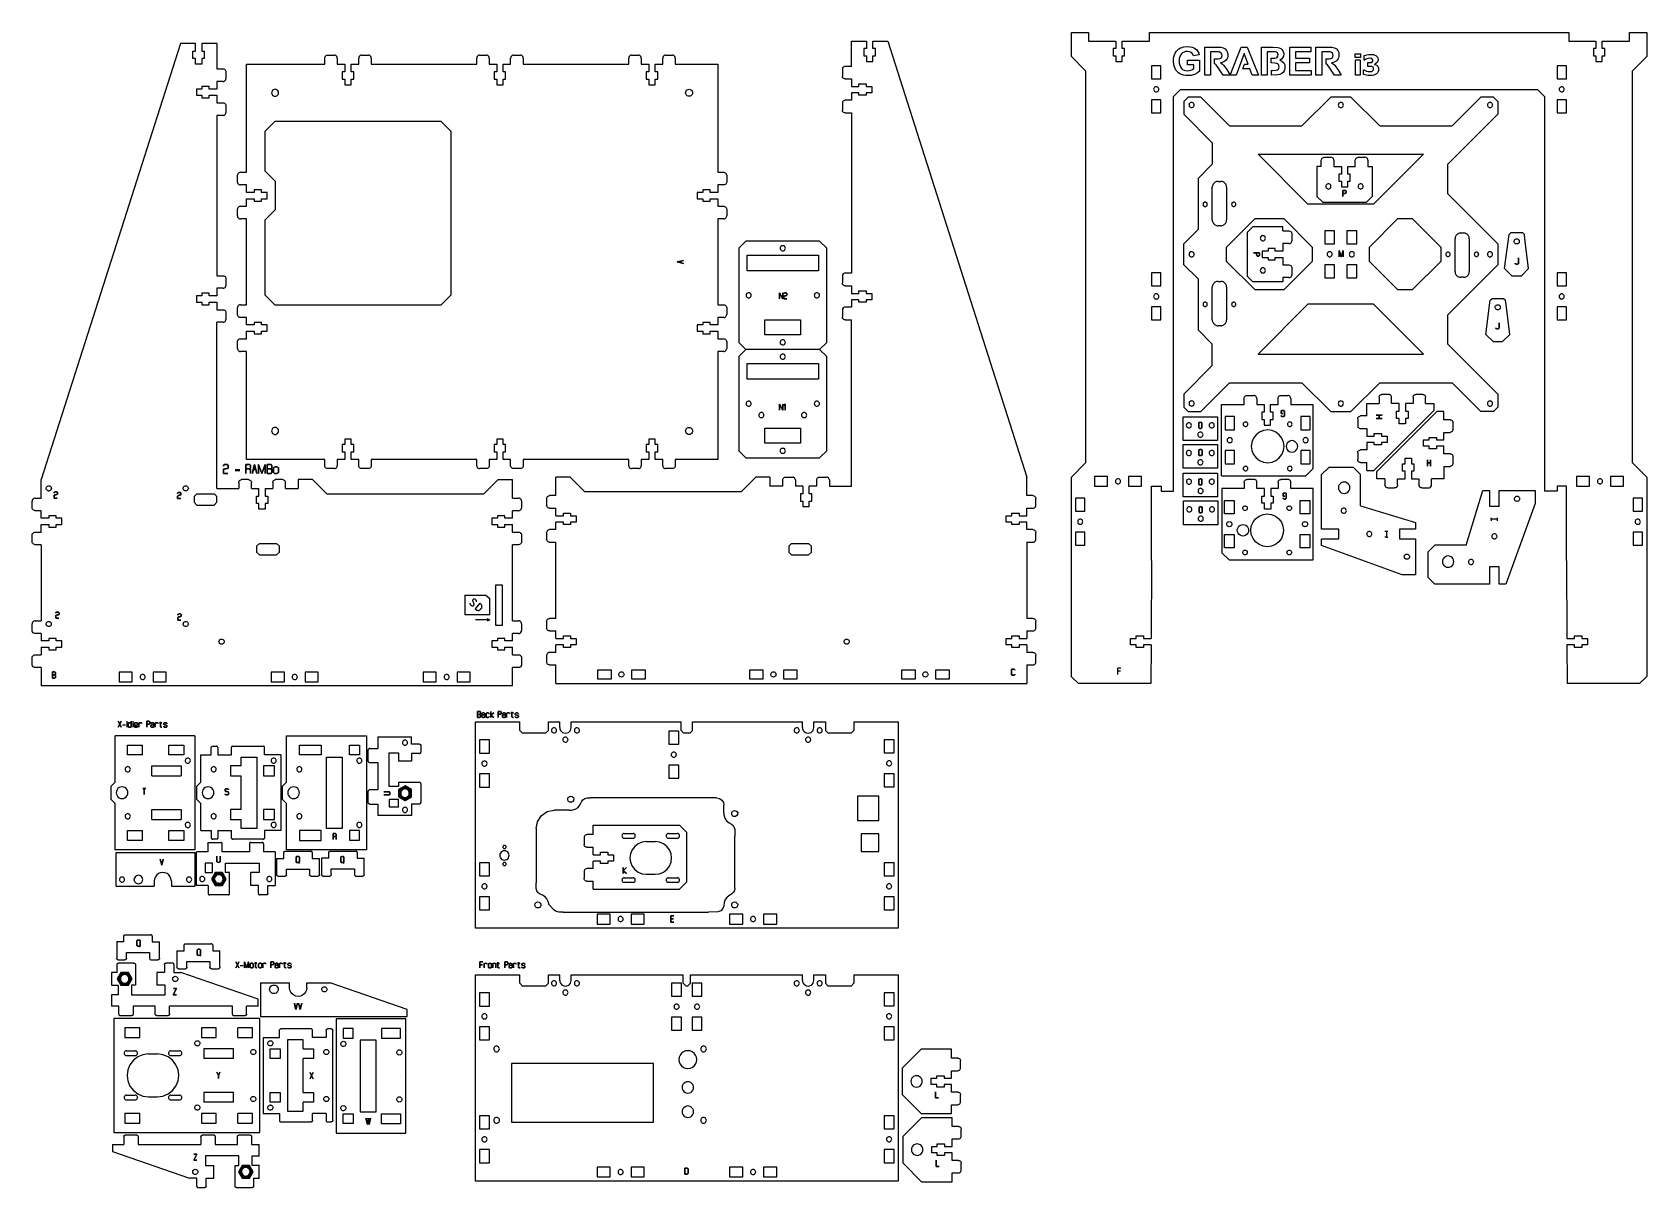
# Model space of a CAD drawing. Header units: inches. Extents: x -565 to 565, y -405 to 405.
import ezdxf

# ---------------------------------------------------------------- set-up
doc = ezdxf.new("R2010")
doc.units = ezdxf.units.IN
doc.header["$MEASUREMENT"] = 0

msp = doc.modelspace()

# ---------------------------------------------------------------- linework, layer by layer
for p, q in [((-461.6, 396.7), (-559, 91.3)), ((-451.1, 396.7), (-461.6, 396.7)), ((-451.1, 391.4), (-451.1, 396.7)), ((-446.7, 396.7), (-446.7, 391.4)), ((-436.1, 396.7), (-446.7, 396.7)), ((-436.1, 396.7), (-436.1, 378.9)), ((8.3, 398.4), (18.9, 398.4)), ((8.3, 380.7), (8.3, 398.4)), ((18.9, 398.4), (18.9, 393.1)), ((23.3, 398.4), (33.8, 398.4)), ((23.3, 393.1), (23.3, 398.4)), ((33.8, 398.4), (131.2, 93)), ((162.4, 404.5), (174.4, 404.5)), ((162.4, 387.5), (162.4, 404.5)), ((174.4, 404.5), (174.4, 398.4)), ((174.4, 398.4), (193.5, 398.4)), ((193.5, 398.4), (193.5, 393.1)), ((197.9, 398.4), (217, 398.4)), ((197.9, 393.1), (197.9, 398.4)), ((217, 398.4), (217, 404.5)), ((217, 404.5), (510.7, 404.5)), ((510.7, 404.5), (510.7, 398.4)), ((510.7, 398.4), (529.8, 398.4)), ((529.8, 398.4), (529.8, 393.1)), ((534.2, 398.4), (553.3, 398.4)), ((534.2, 393.1), (534.2, 398.4)), ((553.3, 398.4), (553.3, 404.5)), ((553.3, 404.5), (565.3, 404.5)), ((565.3, 404.5), (565.3, 387.5)), ((-452.9, 386.3), (-452.9, 391.4)), ((-452.9, 391.4), (-451.1, 391.4)), ((-451.1, 386.3), (-452.9, 386.3)), ((-451.1, 382.3), (-451.1, 386.3)), ((-446.7, 391.4), (-444.9, 391.4)), ((-446.7, 386.3), (-446.7, 382.3)), ((-444.9, 386.3), (-446.7, 386.3)), ((-444.9, 391.4), (-444.9, 386.3)), ((-360.5, 387), (-360.3, 387.5)), ((-360.5, 386.5), (-360.5, 387)), ((-360.5, 382.2), (-360.5, 386.5)), ((-360.3, 387.5), (-359.9, 387.9)), ((-359.9, 387.9), (-359.5, 388.3)), ((-359.5, 388.3), (-359.1, 388.5)), ((-359.1, 388.5), (-358.5, 388.5)), ((-358.5, 388.5), (-353.7, 388.5)), ((-353.2, 388.5), (-353.7, 388.5)), ((-352.7, 388.3), (-353.2, 388.5)), ((-352.3, 387.9), (-352.7, 388.3)), ((-352, 387.5), (-352.3, 387.9)), ((-351.8, 387), (-352, 387.5)), ((-351.7, 386.5), (-351.8, 387)), ((-351.7, 386.5), (-351.7, 382.2)), ((-336.5, 387.5), (-336.7, 387)), ((-336.7, 387), (-336.7, 386.5)), ((-336.7, 382.2), (-336.7, 386.5)), ((-336.1, 387.9), (-336.5, 387.5)), ((-335.7, 388.3), (-336.1, 387.9)), ((-335.3, 388.5), (-335.7, 388.3)), ((-334.7, 388.5), (-335.3, 388.5)), ((-334.7, 388.5), (-329.9, 388.5)), ((-329.4, 388.5), (-329.9, 388.5)), ((-328.9, 388.3), (-329.4, 388.5)), ((-328.5, 387.9), (-328.9, 388.3)), ((-328.2, 387.5), (-328.5, 387.9)), ((-328, 387), (-328.2, 387.5)), ((-327.9, 386.5), (-328, 387)), ((-327.9, 386.5), (-327.9, 382.2)), ((-254, 387), (-254.1, 386.5)), ((-254.1, 382.2), (-254.1, 386.5)), ((-253.8, 387.5), (-254, 387)), ((-253.5, 387.9), (-253.8, 387.5)), ((-253.1, 388.3), (-253.5, 387.9)), ((-252.6, 388.5), (-253.1, 388.3)), ((-252.1, 388.5), (-252.6, 388.5)), ((-252.1, 388.5), (-247.3, 388.5)), ((-246.8, 388.5), (-247.3, 388.5)), ((-246.3, 388.3), (-246.8, 388.5)), ((-245.9, 387.9), (-246.3, 388.3)), ((-245.6, 387.5), (-245.9, 387.9)), ((-245.4, 387), (-245.6, 387.5)), ((-245.3, 386.5), (-245.4, 387)), ((-245.3, 386.5), (-245.3, 382.2)), ((-230.2, 387), (-230.3, 386.5)), ((-230.3, 382.2), (-230.3, 386.5)), ((-230, 387.5), (-230.2, 387)), ((-229.7, 387.9), (-230, 387.5)), ((-229.3, 388.3), (-229.7, 387.9)), ((-228.8, 388.5), (-229.3, 388.3)), ((-228.3, 388.5), (-228.8, 388.5)), ((-228.3, 388.5), (-223.5, 388.5)), ((-223, 388.5), (-223.5, 388.5)), ((-222.5, 388.3), (-223, 388.5)), ((-222.1, 387.9), (-222.5, 388.3)), ((-221.8, 387.5), (-222.1, 387.9)), ((-221.6, 387), (-221.8, 387.5)), ((-221.5, 386.5), (-221.6, 387)), ((-221.5, 386.5), (-221.5, 382.2)), ((-147.4, 387.5), (-147.6, 387)), ((-147.6, 387), (-147.6, 386.5)), ((-147.6, 382.2), (-147.6, 386.5)), ((-147, 387.9), (-147.4, 387.5)), ((-146.6, 388.3), (-147, 387.9)), ((-146.2, 388.5), (-146.6, 388.3)), ((-145.6, 388.5), (-146.2, 388.5)), ((-145.6, 388.5), (-140.8, 388.5)), ((-140.3, 388.5), (-140.8, 388.5)), ((-139.8, 388.3), (-140.3, 388.5)), ((-139.4, 387.9), (-139.8, 388.3)), ((-139.1, 387.5), (-139.4, 387.9)), ((-138.9, 387), (-139.1, 387.5)), ((-138.8, 386.5), (-138.9, 387)), ((-138.8, 386.5), (-138.8, 382.2)), ((-123.6, 387.5), (-123.8, 387)), ((-123.8, 387), (-123.8, 386.5)), ((-123.8, 382.2), (-123.8, 386.5)), ((-123.2, 387.9), (-123.6, 387.5)), ((-122.8, 388.3), (-123.2, 387.9)), ((-122.4, 388.5), (-122.8, 388.3)), ((-121.8, 388.5), (-122.4, 388.5)), ((-121.8, 388.5), (-117, 388.5)), ((-116.5, 388.5), (-117, 388.5)), ((-116, 388.3), (-116.5, 388.5)), ((-115.6, 387.9), (-116, 388.3)), ((-115.3, 387.5), (-115.6, 387.9)), ((-115.1, 387), (-115.3, 387.5)), ((-115, 386.5), (-115.1, 387)), ((-115, 386.5), (-115, 382.2)), ((17.1, 393.1), (17.1, 388)), ((18.9, 393.1), (17.1, 393.1)), ((17.1, 388), (18.9, 388)), ((18.9, 388), (18.9, 384.1)), ((25.1, 393.1), (23.3, 393.1)), ((23.3, 388), (25.1, 388)), ((23.3, 384.1), (23.3, 388)), ((25.1, 388), (25.1, 393.1)), ((162.4, 387.5), (172.4, 377.5)), ((191.7, 393.1), (191.7, 388)), ((193.5, 393.1), (191.7, 393.1)), ((191.7, 388), (193.5, 388)), ((193.5, 388), (193.5, 384.1)), ((199.7, 393.1), (197.9, 393.1)), ((197.9, 388), (199.7, 388)), ((197.9, 384.1), (197.9, 388)), ((199.7, 388), (199.7, 393.1)), ((233.8, 384.4), (233.9, 385.9)), ((234.1, 381.7), (233.8, 384.4)), ((233.9, 385.9), (234.1, 387.3)), ((234.1, 387.3), (234.6, 388.7)), ((234.6, 388.7), (235.1, 389.9)), ((235.1, 389.9), (235.8, 391)), ((235.8, 391), (236.7, 392)), ((236.7, 392), (237.7, 392.9)), ((237.7, 392.9), (238.9, 393.6)), ((238, 386.1), (237.9, 384.6)), ((237.9, 384.6), (238, 383)), ((238.3, 387.4), (238, 386.1)), ((238.8, 388.6), (238.3, 387.4)), ((239.5, 389.5), (238.8, 388.6)), ((238.9, 393.6), (239.9, 394)), ((240.3, 390.2), (239.5, 389.5)), ((239.9, 394), (241, 394.3)), ((241.3, 390.7), (240.3, 390.2)), ((241, 394.3), (243.6, 394.5)), ((242.4, 391), (241.3, 390.7)), ((243.6, 391.1), (242.4, 391)), ((243.6, 394.5), (245.3, 394.4)), ((245.2, 390.9), (243.6, 391.1)), ((243.7, 381.8), (243.7, 385.1)), ((243.7, 385.1), (252.2, 385.1)), ((246.5, 390.3), (245.2, 390.9)), ((245.3, 394.4), (246.9, 394.2)), ((247.4, 389.3), (246.5, 390.3)), ((246.9, 394.2), (248.2, 393.7)), ((248, 388), (247.4, 389.3)), ((252, 388.8), (248, 388)), ((248.2, 393.7), (249.3, 393)), ((249.3, 393), (250.3, 392.2)), ((250.3, 392.2), (251, 391.2)), ((251, 391.2), (251.6, 390)), ((251.6, 390), (252, 388.8)), ((252.2, 385.1), (252.2, 377.3)), ((255.9, 374.5), (255.9, 394.2)), ((255.9, 394.2), (264.3, 394.2)), ((263, 390.9), (259.9, 390.9)), ((259.9, 390.9), (259.9, 374.5)), ((262.7, 382.5), (262.7, 385.9)), ((262.7, 385.9), (262.8, 385.9)), ((262.8, 385.9), (265.1, 385.9)), ((265.9, 390.8), (263, 390.9)), ((264.3, 394.2), (267, 394.1)), ((265.1, 385.9), (266.4, 386.1)), ((266.7, 390.5), (265.9, 390.8)), ((266.4, 386.1), (267, 386.5)), ((267.4, 390), (266.7, 390.5)), ((267, 394.1), (268.8, 393.7)), ((267, 386.5), (267.5, 387)), ((267.8, 389.3), (267.4, 390)), ((267.5, 387), (267.8, 387.6)), ((267.9, 388.4), (267.8, 389.3)), ((267.8, 387.6), (267.9, 388.4)), ((268.8, 393.7), (270.1, 392.9)), ((270.7, 385), (269.9, 384.4)), ((270.1, 392.9), (271.1, 391.8)), ((271.2, 385.8), (270.7, 385)), ((271.1, 391.8), (271.8, 390.3)), ((271.7, 386.7), (271.2, 385.8)), ((271.9, 387.6), (271.7, 386.7)), ((271.8, 390.3), (272, 388.7)), ((272, 388.7), (271.9, 387.6)), ((273.7, 374.5), (281.4, 394.2)), ((283.4, 389.6), (277.9, 374.5)), ((281.4, 394.2), (285.6, 394.2)), ((286.1, 382.3), (283.4, 389.6)), ((285.6, 394.2), (293.5, 374.5)), ((295.6, 374.5), (295.6, 394.2)), ((295.6, 394.2), (303.4, 394.2)), ((301.8, 390.9), (299.5, 390.9)), ((299.5, 390.9), (299.5, 374.5)), ((305.2, 390.9), (301.8, 390.9)), ((302.3, 386.4), (305, 386.5)), ((302.3, 383.1), (302.3, 386.4)), ((303.4, 394.2), (306.9, 394)), ((305, 386.5), (305.9, 386.7)), ((306.1, 390.6), (305.2, 390.9)), ((305.9, 386.7), (306.6, 387.2)), ((306.7, 390.2), (306.1, 390.6)), ((306.6, 387.2), (307.1, 387.8)), ((307.1, 389.5), (306.7, 390.2)), ((306.9, 394), (308, 393.7)), ((307.2, 388.7), (307.1, 389.5)), ((307.1, 387.8), (307.2, 388.7)), ((308, 393.7), (309, 393.2)), ((309.5, 385.7), (308.3, 385)), ((308.3, 385), (309.9, 384.3)), ((309, 393.2), (309.8, 392.5)), ((310.3, 386.7), (309.5, 385.7)), ((309.8, 392.5), (310.5, 391.6)), ((310.9, 387.9), (310.3, 386.7)), ((310.5, 391.6), (310.9, 390.5)), ((310.9, 390.5), (311.1, 389.3)), ((311.1, 389.3), (310.9, 387.9)), ((315.4, 374.5), (315.4, 394.2)), ((315.4, 394.2), (330, 394.2)), ((330, 390.9), (319.4, 390.9)), ((319.4, 390.9), (319.4, 386.5)), ((319.4, 386.5), (329.2, 386.5)), ((329.2, 386.5), (329.2, 383.2)), ((330, 394.2), (330, 390.9)), ((333.7, 374.5), (333.7, 394.2)), ((333.7, 394.2), (342.1, 394.2)), ((340.8, 390.9), (337.7, 390.9)), ((337.7, 390.9), (337.7, 374.5)), ((340.5, 385.9), (340.5, 382.5)), ((340.5, 385.9), (340.6, 385.9)), ((340.6, 385.9), (343, 385.9)), ((343.7, 390.8), (340.8, 390.9)), ((342.1, 394.2), (344.8, 394.1)), ((343, 385.9), (344.2, 386.1)), ((344.6, 390.5), (343.7, 390.8)), ((344.2, 386.1), (344.8, 386.5)), ((345.2, 390), (344.6, 390.5)), ((344.8, 394.1), (346.7, 393.7)), ((344.8, 386.5), (345.3, 387)), ((345.6, 389.3), (345.2, 390)), ((345.3, 387), (345.6, 387.6)), ((345.7, 388.4), (345.6, 389.3)), ((345.6, 387.6), (345.7, 388.4)), ((346.7, 393.7), (348, 392.9)), ((348.5, 385), (347.8, 384.4)), ((348, 392.9), (349, 391.8)), ((349.1, 385.8), (348.5, 385)), ((349, 391.8), (349.6, 390.3)), ((349.5, 386.7), (349.1, 385.8)), ((349.7, 387.6), (349.5, 386.7)), ((349.6, 390.3), (349.8, 388.7)), ((349.8, 388.7), (349.7, 387.6)), ((361.2, 386.8), (361.2, 389.4)), ((361.2, 389.4), (364.8, 389.4)), ((364.8, 386.8), (361.2, 386.8)), ((361.3, 374.5), (361.3, 385.3)), ((361.3, 385.3), (364.7, 385.3)), ((364.7, 385.3), (364.7, 374.5)), ((364.8, 389.4), (364.8, 386.8)), ((367.4, 388.2), (369.4, 388.8)), ((367.4, 385.1), (367.4, 388.2)), ((367.7, 385.1), (367.4, 385.1)), ((368.3, 385.5), (367.7, 385.1)), ((369.2, 385.9), (368.3, 385.5)), ((370.2, 386.2), (369.2, 385.9)), ((369.4, 388.8), (370.6, 389)), ((371.3, 386.4), (370.2, 386.2)), ((370.6, 389), (371.9, 389.1)), ((372.1, 386.3), (371.3, 386.4)), ((371.9, 389.1), (373.1, 389)), ((372.9, 386.1), (372.1, 386.3)), ((373.4, 385.6), (372.9, 386.1)), ((373.1, 389), (374.1, 388.9)), ((373.5, 385.3), (373.4, 385.6)), ((373.4, 384.1), (373.5, 384.4)), ((373.6, 384.9), (373.5, 385.3)), ((373.5, 384.4), (373.6, 384.9)), ((374.1, 388.9), (375, 388.6)), ((375, 388.6), (375.7, 388.2)), ((375.7, 388.2), (376.4, 387.7)), ((376.4, 387.7), (376.8, 387.1)), ((376.8, 387.1), (377.1, 386.4)), ((377.2, 385.5), (377, 384.4)), ((377.1, 386.4), (377.2, 385.5)), ((529.8, 393.1), (528, 393.1)), ((528, 393.1), (528, 388)), ((528, 388), (529.8, 388)), ((529.8, 388), (529.8, 384.1)), ((536, 393.1), (534.2, 393.1)), ((534.2, 384.1), (534.2, 388)), ((534.2, 388), (536, 388)), ((536, 388), (536, 393.1)), ((555.3, 377.5), (565.3, 387.5)), ((-446.7, 382.3), (-451.1, 382.3)), ((-436.1, 378.9), (-431.7, 378.9)), ((-431.7, 378.9), (-431.2, 378.9)), ((-431.2, 378.9), (-430.7, 378.7)), ((-430.7, 378.7), (-430.3, 378.3)), ((-430.3, 378.3), (-430, 377.9)), ((-430, 377.9), (-429.8, 377.4)), ((-429.8, 377.4), (-429.7, 376.9)), ((-429.7, 376.9), (-429.7, 372.1)), ((-415.2, 382.2), (-360.5, 382.2)), ((-415.2, 306.5), (-415.2, 382.2)), ((-351.7, 382.2), (-346.4, 382.2)), ((-346.4, 376.9), (-348.2, 376.9)), ((-348.2, 376.9), (-348.2, 371.8)), ((-346.4, 382.2), (-346.4, 376.9)), ((-342, 376.9), (-342, 382.2)), ((-342, 382.2), (-336.7, 382.2)), ((-340.2, 376.9), (-342, 376.9)), ((-340.2, 371.8), (-340.2, 376.9)), ((-327.9, 382.2), (-254.1, 382.2)), ((-245.3, 382.2), (-240, 382.2)), ((-241.8, 376.9), (-241.8, 371.8)), ((-240, 376.9), (-241.8, 376.9)), ((-240, 382.2), (-240, 376.9)), ((-235.6, 376.9), (-235.6, 382.2)), ((-235.6, 382.2), (-230.3, 382.2)), ((-233.8, 376.9), (-235.6, 376.9)), ((-233.8, 371.8), (-233.8, 376.9)), ((-221.5, 382.2), (-147.6, 382.2)), ((-138.8, 382.2), (-133.5, 382.2)), ((-135.3, 376.9), (-135.3, 371.8)), ((-133.5, 376.9), (-135.3, 376.9)), ((-133.5, 382.2), (-133.5, 376.9)), ((-129.1, 376.9), (-129.1, 382.2)), ((-129.1, 382.2), (-123.8, 382.2)), ((-127.3, 376.9), (-129.1, 376.9)), ((-127.3, 371.8), (-127.3, 376.9)), ((-115, 382.2), (-85.3, 382.2)), ((-85.3, 382.2), (-85.3, 306.5)), ((2.2, 379.7), (2, 379.2)), ((2, 379.2), (2, 378.7)), ((2, 378.7), (2, 373.9)), ((2, 373.4), (2, 373.9)), ((2.2, 372.9), (2, 373.4)), ((2.6, 380.1), (2.2, 379.7)), ((3, 380.4), (2.6, 380.1)), ((3.5, 380.6), (3, 380.4)), ((4, 380.7), (3.5, 380.6)), ((8.3, 380.7), (4, 380.7)), ((18.9, 384.1), (23.3, 384.1)), ((172.4, 377.5), (172.4, 103)), ((193.5, 384.1), (197.9, 384.1)), ((225.1, 381.1), (218.5, 381.1)), ((218.5, 381.1), (218.5, 371.9)), ((225.1, 371.9), (225.1, 381.1)), ((234.5, 380.4), (234.1, 381.7)), ((235, 379.2), (234.5, 380.4)), ((235.6, 378.1), (235, 379.2)), ((236.4, 377.1), (235.6, 378.1)), ((237.4, 376.2), (236.4, 377.1)), ((238.4, 375.5), (237.4, 376.2)), ((238, 383), (238.3, 381.5)), ((238.3, 381.5), (238.8, 380.3)), ((239.6, 374.9), (238.4, 375.5)), ((238.8, 380.3), (239.5, 379.3)), ((239.5, 379.3), (240.3, 378.6)), ((240.9, 374.5), (239.6, 374.9)), ((240.3, 378.6), (241.3, 378)), ((242.3, 374.3), (240.9, 374.5)), ((241.3, 378), (242.4, 377.7)), ((243.8, 374.2), (242.3, 374.3)), ((242.4, 377.7), (243.6, 377.6)), ((243.6, 377.6), (244.8, 377.7)), ((248.2, 381.8), (243.7, 381.8)), ((246.2, 374.4), (243.8, 374.2)), ((244.8, 377.7), (246.1, 378.1)), ((246.1, 378.1), (247.2, 378.6)), ((248.6, 375.1), (246.2, 374.4)), ((247.2, 378.6), (248.2, 379.3)), ((248.2, 379.3), (248.2, 381.8)), ((250.7, 376.1), (248.6, 375.1)), ((252.2, 377.3), (250.7, 376.1)), ((259.9, 374.5), (255.9, 374.5)), ((263.3, 382.2), (262.7, 382.5)), ((263.9, 381.7), (263.3, 382.2)), ((266, 378.8), (263.9, 381.7)), ((268.8, 374.5), (266, 378.8)), ((268, 383.5), (266.8, 383.2)), ((266.8, 383.2), (268, 382.4)), ((269.1, 383.9), (268, 383.5)), ((268, 382.4), (268.9, 381.6)), ((273.6, 374.5), (268.8, 374.5)), ((268.9, 381.6), (269.9, 380.3)), ((269.9, 384.4), (269.1, 383.9)), ((269.9, 380.3), (271.2, 378.4)), ((271.2, 378.4), (273.6, 374.5)), ((277.9, 374.5), (273.7, 374.5)), ((282.4, 379), (283.6, 382.3)), ((287.4, 379), (282.4, 379)), ((283.6, 382.3), (286.1, 382.3)), ((289.1, 374.5), (287.4, 379)), ((293.5, 374.5), (289.1, 374.5)), ((299.5, 374.5), (295.6, 374.5)), ((302.7, 383.1), (302.3, 383.1)), ((302.3, 377.9), (302.3, 374.5)), ((302.3, 377.9), (303.2, 377.9)), ((307.1, 374.7), (302.3, 374.5)), ((305, 383), (302.7, 383.1)), ((303.2, 377.9), (305.9, 378)), ((306.3, 382.8), (305, 383)), ((305.9, 378), (306.7, 378.3)), ((307, 382.5), (306.3, 382.8)), ((306.7, 378.3), (307.4, 378.8)), ((307.5, 381.9), (307, 382.5)), ((308.5, 375), (307.1, 374.7)), ((307.4, 378.8), (307.8, 379.5)), ((307.8, 381.2), (307.5, 381.9)), ((307.9, 380.4), (307.8, 381.2)), ((307.8, 379.5), (307.9, 380.4)), ((309.7, 375.6), (308.5, 375)), ((310.7, 376.5), (309.7, 375.6)), ((309.9, 384.3), (311.1, 383.2)), ((311.4, 377.6), (310.7, 376.5)), ((311.1, 383.2), (311.8, 381.8)), ((311.9, 378.9), (311.4, 377.6)), ((311.8, 381.8), (312, 380.2)), ((312, 380.2), (311.9, 378.9)), ((330.4, 374.5), (315.4, 374.5)), ((329.2, 383.2), (319.4, 383.2)), ((319.4, 383.2), (319.4, 377.9)), ((319.4, 377.9), (330.4, 377.9)), ((330.4, 377.9), (330.4, 374.5)), ((337.7, 374.5), (333.7, 374.5)), ((341.1, 382.2), (340.5, 382.5)), ((341.7, 381.7), (341.1, 382.2)), ((343.8, 378.8), (341.7, 381.7)), ((346.7, 374.5), (343.8, 378.8)), ((345.8, 383.5), (344.6, 383.2)), ((344.6, 383.2), (345.8, 382.4)), ((346.9, 383.9), (345.8, 383.5)), ((345.8, 382.4), (346.8, 381.6)), ((351.4, 374.5), (346.7, 374.5)), ((346.8, 381.6), (347.7, 380.3)), ((347.8, 384.4), (346.9, 383.9)), ((347.7, 380.3), (349, 378.4)), ((349, 378.4), (351.4, 374.5)), ((364.7, 374.5), (361.3, 374.5)), ((367, 375.1), (367, 378.2)), ((367, 378.2), (367.3, 378.2)), ((368.9, 374.5), (367, 375.1)), ((367.3, 378.2), (368.2, 377.8)), ((368.2, 377.8), (369.1, 377.4)), ((370.2, 374.3), (368.9, 374.5)), ((369.1, 377.4), (370.2, 377.1)), ((370.1, 380.7), (370.1, 383.3)), ((370.1, 383.3), (370.6, 383.3)), ((370.7, 380.7), (370.1, 380.7)), ((370.2, 377.1), (371.1, 377)), ((371.8, 374.2), (370.2, 374.3)), ((370.6, 383.3), (371.8, 383.3)), ((371.8, 380.7), (370.7, 380.7)), ((371.1, 377), (372.2, 377.1)), ((371.8, 383.3), (372.8, 383.5)), ((372.9, 380.5), (371.8, 380.7)), ((373.1, 374.3), (371.8, 374.2)), ((372.2, 377.1), (372.8, 377.2)), ((372.8, 383.5), (373.4, 384.1)), ((372.8, 377.2), (373.2, 377.5)), ((373.3, 380.3), (372.9, 380.5)), ((374.2, 374.6), (373.1, 374.3)), ((373.2, 377.5), (373.7, 378.1)), ((373.7, 380.1), (373.3, 380.3)), ((373.9, 379.6), (373.7, 380.1)), ((373.7, 378.1), (373.9, 378.5)), ((373.9, 379.1), (373.9, 379.6)), ((373.9, 378.5), (373.9, 379.1)), ((375.2, 375), (374.2, 374.6)), ((375.6, 382.6), (374.6, 382.2)), ((374.6, 382.2), (374.6, 382.1)), ((374.6, 382.1), (375.6, 381.8)), ((376, 375.5), (375.2, 375)), ((376.5, 383.4), (375.6, 382.6)), ((375.6, 381.8), (376.5, 381.2)), ((376.7, 376.2), (376, 375.5)), ((377, 384.4), (376.5, 383.4)), ((376.5, 381.2), (376.9, 380.8)), ((377.2, 377), (376.7, 376.2)), ((376.9, 380.8), (377.3, 380.3)), ((377.4, 377.9), (377.2, 377)), ((377.3, 380.3), (377.5, 379.6)), ((377.5, 378.9), (377.4, 377.9)), ((377.5, 379.6), (377.5, 378.9)), ((502.5, 381.1), (502.5, 371.9)), ((509.1, 381.1), (502.5, 381.1)), ((509.1, 371.9), (509.1, 381.1)), ((529.8, 384.1), (534.2, 384.1)), ((555.3, 103), (555.3, 377.5)), ((-446.5, 364.8), (-450.4, 364.8)), ((-450.4, 364.8), (-450.4, 360.4)), ((-446.5, 366.6), (-446.5, 364.8)), ((-441.4, 366.6), (-446.5, 366.6)), ((-441.4, 364.8), (-441.4, 366.6)), ((-436.1, 364.8), (-441.4, 364.8)), ((-436.1, 370.1), (-436.1, 364.8)), ((-431.7, 370.1), (-436.1, 370.1)), ((-431.7, 370.1), (-431.2, 370.2)), ((-431.2, 370.2), (-430.7, 370.4)), ((-430.7, 370.4), (-430.3, 370.7)), ((-430.3, 370.7), (-430, 371.1)), ((-430, 371.1), (-429.8, 371.6)), ((-429.8, 371.6), (-429.7, 372.1)), ((-397.6, 362.8), (-397.7, 362.2)), ((-397.7, 362.2), (-397.6, 361.5)), ((-397.4, 363.4), (-397.6, 362.8)), ((-397, 363.9), (-397.4, 363.4)), ((-396.5, 364.3), (-397, 363.9)), ((-395.9, 364.5), (-396.5, 364.3)), ((-395.2, 364.6), (-395.9, 364.5)), ((-394.6, 364.5), (-395.2, 364.6)), ((-394, 364.3), (-394.6, 364.5)), ((-393.5, 363.9), (-394, 364.3)), ((-393.1, 363.4), (-393.5, 363.9)), ((-392.9, 362.8), (-393.1, 363.4)), ((-392.8, 362.2), (-392.9, 362.8)), ((-392.9, 361.5), (-392.8, 362.2)), ((-348.2, 371.8), (-346.4, 371.8)), ((-346.4, 371.8), (-346.4, 367.8)), ((-346.4, 367.8), (-342, 367.8)), ((-342, 367.8), (-342, 371.8)), ((-342, 371.8), (-340.2, 371.8)), ((-241.8, 371.8), (-240, 371.8)), ((-240, 371.8), (-240, 367.8)), ((-240, 367.8), (-235.6, 367.8)), ((-235.6, 367.8), (-235.6, 371.8)), ((-235.6, 371.8), (-233.8, 371.8)), ((-135.3, 371.8), (-133.5, 371.8)), ((-133.5, 371.8), (-133.5, 367.8)), ((-133.5, 367.8), (-129.1, 367.8)), ((-129.1, 371.8), (-127.3, 371.8)), ((-129.1, 367.8), (-129.1, 371.8)), ((-107.8, 362.2), (-107.7, 362.8)), ((-107.7, 361.5), (-107.8, 362.2)), ((-107.7, 362.8), (-107.5, 363.4)), ((-107.5, 363.4), (-107.1, 363.9)), ((-107.1, 363.9), (-106.6, 364.3)), ((-106.6, 364.3), (-106, 364.5)), ((-106, 364.5), (-105.3, 364.6)), ((-105.3, 364.6), (-104.7, 364.5)), ((-104.7, 364.5), (-104.1, 364.3)), ((-104.1, 364.3), (-103.6, 363.9)), ((-103.6, 363.9), (-103.2, 363.4)), ((-103.2, 363.4), (-103, 362.8)), ((-103, 362.8), (-102.9, 362.2)), ((-102.9, 362.2), (-103, 361.5)), ((2.6, 372.5), (2.2, 372.9)), ((3, 372.2), (2.6, 372.5)), ((3.5, 372), (3, 372.2)), ((4, 371.9), (3.5, 372)), ((4, 371.9), (8.3, 371.9)), ((8.3, 371.9), (8.3, 366.6)), ((8.3, 366.6), (13.6, 366.6)), ((8.3, 362.2), (8.3, 356.9)), ((13.6, 362.2), (8.3, 362.2)), ((13.6, 368.4), (18.7, 368.4)), ((13.6, 366.6), (13.6, 368.4)), ((13.6, 360.4), (13.6, 362.2)), ((18.7, 368.4), (18.7, 366.6)), ((18.7, 366.6), (22.6, 366.6)), ((22.6, 362.2), (18.7, 362.2)), ((18.7, 362.2), (18.7, 360.4)), ((22.6, 366.6), (22.6, 362.2)), ((218.5, 371.9), (225.1, 371.9)), ((220.1, 365.1), (220, 364.6)), ((220, 364.6), (220.1, 364.2)), ((220.3, 365.5), (220.1, 365.1)), ((220.1, 364.2), (220.3, 363.7)), ((220.6, 365.9), (220.3, 365.5)), ((220.3, 363.7), (220.6, 363.4)), ((220.9, 366.2), (220.6, 365.9)), ((220.6, 363.4), (220.9, 363.1)), ((221.4, 366.4), (220.9, 366.2)), ((220.9, 363.1), (221.4, 362.9)), ((221.8, 366.4), (221.4, 366.4)), ((221.4, 362.9), (221.8, 362.8)), ((222.3, 366.4), (221.8, 366.4)), ((221.8, 362.8), (222.3, 362.9)), ((222.7, 366.2), (222.3, 366.4)), ((222.3, 362.9), (222.7, 363.1)), ((223.1, 365.9), (222.7, 366.2)), ((222.7, 363.1), (223.1, 363.4)), ((223.4, 365.5), (223.1, 365.9)), ((223.1, 363.4), (223.4, 363.7)), ((223.6, 365.1), (223.4, 365.5)), ((223.4, 363.7), (223.6, 364.2)), ((223.6, 364.6), (223.6, 365.1)), ((223.6, 364.2), (223.6, 364.6)), ((233.8, 359.5), (238.8, 364.5)), ((238.8, 364.5), (488.8, 364.5)), ((488.8, 364.5), (493.8, 359.5)), ((502.5, 371.9), (509.1, 371.9)), ((504.1, 365.1), (504, 364.6)), ((504, 364.6), (504.1, 364.2)), ((504.3, 365.5), (504.1, 365.1)), ((504.1, 364.2), (504.3, 363.7)), ((504.6, 365.9), (504.3, 365.5)), ((504.3, 363.7), (504.6, 363.4)), ((504.9, 366.2), (504.6, 365.9)), ((504.6, 363.4), (504.9, 363.1)), ((505.4, 366.4), (504.9, 366.2)), ((504.9, 363.1), (505.4, 362.9)), ((505.8, 366.4), (505.4, 366.4)), ((505.4, 362.9), (505.8, 362.8)), ((506.3, 366.4), (505.8, 366.4)), ((505.8, 362.8), (506.3, 362.9)), ((506.7, 366.2), (506.3, 366.4)), ((506.3, 362.9), (506.7, 363.1)), ((507.1, 365.9), (506.7, 366.2)), ((506.7, 363.1), (507.1, 363.4)), ((507.4, 365.5), (507.1, 365.9)), ((507.1, 363.4), (507.4, 363.7)), ((507.6, 365.1), (507.4, 365.5)), ((507.4, 363.7), (507.6, 364.2)), ((507.6, 364.6), (507.6, 365.1)), ((507.6, 364.2), (507.6, 364.6)), ((-450.4, 360.4), (-446.5, 360.4)), ((-446.5, 360.4), (-446.5, 358.6)), ((-446.5, 358.6), (-441.4, 358.6)), ((-441.4, 360.4), (-436.1, 360.4)), ((-441.4, 358.6), (-441.4, 360.4)), ((-436.1, 360.4), (-436.1, 355.1)), ((-436.1, 355.1), (-431.7, 355.1)), ((-431.7, 355.1), (-431.2, 355.1)), ((-431.2, 355.1), (-430.7, 354.9)), ((-430.7, 354.9), (-430.3, 354.5)), ((-430.3, 354.5), (-430, 354.1)), ((-430, 354.1), (-429.8, 353.6)), ((-429.8, 353.6), (-429.7, 353.1)), ((-429.7, 353.1), (-429.7, 348.3)), ((-397.6, 361.5), (-397.4, 361)), ((-397.4, 361), (-397, 360.4)), ((-397, 360.4), (-396.5, 360.1)), ((-396.5, 360.1), (-395.9, 359.8)), ((-395.9, 359.8), (-395.2, 359.7)), ((-395.2, 359.7), (-394.6, 359.8)), ((-394.6, 359.8), (-394, 360.1)), ((-394, 360.1), (-393.5, 360.4)), ((-393.5, 360.4), (-393.1, 361)), ((-393.1, 361), (-392.9, 361.5)), ((-107.5, 361), (-107.7, 361.5)), ((-107.1, 360.4), (-107.5, 361)), ((-106.6, 360.1), (-107.1, 360.4)), ((-106, 359.8), (-106.6, 360.1)), ((-105.3, 359.7), (-106, 359.8)), ((-104.7, 359.8), (-105.3, 359.7)), ((-104.1, 360.1), (-104.7, 359.8)), ((-103.6, 360.4), (-104.1, 360.1)), ((-103.2, 361), (-103.6, 360.4)), ((-103, 361.5), (-103.2, 361)), ((2.2, 355.9), (2, 355.4)), ((2, 355.4), (2, 354.9)), ((2, 354.9), (2, 350.1)), ((2.6, 356.3), (2.2, 355.9)), ((3, 356.6), (2.6, 356.3)), ((3.5, 356.8), (3, 356.6)), ((4, 356.9), (3.5, 356.8)), ((8.3, 356.9), (4, 356.9)), ((18.7, 360.4), (13.6, 360.4)), ((218.5, 357.3), (218.5, 348.1)), ((225.1, 357.3), (218.5, 357.3)), ((225.1, 348.1), (225.1, 357.3)), ((233.8, 83.1), (233.8, 359.5)), ((244.1, 359.1), (241.1, 356.1)), ((241.1, 356.1), (241.1, 347.1)), ((253.1, 359.1), (244.1, 359.1)), ((244.9, 354.1), (244.8, 353.6)), ((244.8, 353.6), (244.9, 353.1)), ((244.9, 354.1), (245, 354.5)), ((244.9, 353.1), (245, 352.7)), ((245.3, 354.9), (245, 354.5)), ((245, 352.7), (245.3, 352.3)), ((245.7, 355.2), (245.3, 354.9)), ((245.3, 352.3), (245.7, 352)), ((246.1, 355.3), (245.7, 355.2)), ((245.7, 352), (246.1, 351.9)), ((246.2, 355.3), (246.1, 355.3)), ((246.1, 351.9), (246.6, 351.8)), ((246.6, 355.4), (246.2, 355.3)), ((247.1, 355.3), (246.6, 355.4)), ((246.6, 351.8), (247.1, 351.9)), ((247.5, 355.2), (247.1, 355.3)), ((247.1, 351.9), (247.5, 352)), ((247.9, 354.9), (247.5, 355.2)), ((247.5, 352), (247.9, 352.3)), ((248.2, 354.5), (247.9, 354.9)), ((247.9, 352.3), (248.2, 352.7)), ((248.3, 354.1), (248.2, 354.5)), ((248.2, 352.7), (248.3, 353.1)), ((248.4, 353.6), (248.3, 354.1)), ((248.3, 353.1), (248.4, 353.6)), ((253.1, 359.1), (273.1, 339.1)), ((323.8, 339.1), (344, 359.2)), ((358.2, 359.2), (344, 359.2)), ((349.4, 354.1), (349.3, 353.6)), ((349.3, 353.6), (349.4, 353.1)), ((349.5, 354.5), (349.4, 354.1)), ((349.4, 353.1), (349.5, 352.7)), ((349.8, 354.9), (349.5, 354.5)), ((349.5, 352.7), (349.8, 352.3)), ((350.2, 355.2), (349.8, 354.9)), ((349.8, 352.3), (350.2, 352)), ((350.2, 355.2), (350.6, 355.3)), ((350.2, 352), (350.6, 351.9)), ((351.1, 355.4), (350.6, 355.3)), ((350.6, 351.9), (351.1, 351.8)), ((351.6, 355.3), (351.1, 355.4)), ((351.1, 351.8), (351.6, 351.9)), ((352, 355.2), (351.6, 355.3)), ((351.6, 351.9), (352, 352)), ((352, 355.1), (352, 355.2)), ((352.4, 354.9), (352, 355.1)), ((352, 352), (352.4, 352.3)), ((352.7, 354.5), (352.4, 354.9)), ((352.4, 352.3), (352.7, 352.7)), ((352.8, 354.1), (352.7, 354.5)), ((352.7, 352.7), (352.8, 353.1)), ((352.9, 353.6), (352.8, 354.1)), ((352.8, 353.1), (352.9, 353.6)), ((378.4, 339.1), (358.2, 359.2)), ((449.1, 359.1), (429.1, 339.1)), ((458.1, 359.1), (449.1, 359.1)), ((453.9, 354.1), (453.8, 353.6)), ((453.8, 353.6), (453.9, 353.1)), ((454.1, 354.5), (453.9, 354.1)), ((453.9, 353.1), (454.1, 352.7)), ((454.3, 354.9), (454.1, 354.5)), ((454.1, 352.7), (454.3, 352.3)), ((454.7, 355.2), (454.3, 354.9)), ((454.3, 352.3), (454.7, 352)), ((455.1, 355.3), (454.7, 355.2)), ((454.7, 352), (455.1, 351.9)), ((455.6, 355.4), (455.1, 355.3)), ((455.1, 351.9), (455.6, 351.8)), ((456.1, 355.3), (455.6, 355.4)), ((455.6, 351.8), (456.1, 351.9)), ((456.5, 355.2), (456.1, 355.3)), ((456.1, 351.9), (456.5, 352)), ((456.9, 354.9), (456.5, 355.2)), ((456.5, 352), (456.9, 352.3)), ((457.2, 354.5), (456.9, 354.9)), ((456.9, 352.3), (457.2, 352.7)), ((457.4, 354.1), (457.2, 354.5)), ((457.2, 352.7), (457.4, 353.1)), ((457.4, 353.6), (457.4, 354.1)), ((457.4, 353.1), (457.4, 353.6)), ((461.1, 356.1), (458.1, 359.1)), ((461.1, 356.1), (461.1, 347.1)), ((493.8, 359.5), (493.8, 83.1)), ((509.1, 357.3), (502.5, 357.3)), ((502.5, 357.3), (502.5, 348.1)), ((509.1, 348.1), (509.1, 357.3)), ((-431.7, 346.3), (-436.1, 346.3)), ((-436.1, 346.3), (-436.1, 234.1)), ((-431.7, 346.3), (-431.2, 346.4)), ((-431.2, 346.4), (-430.7, 346.6)), ((-430.7, 346.6), (-430.3, 346.9)), ((-430.3, 346.9), (-430, 347.3)), ((-430, 347.3), (-429.8, 347.8)), ((-429.8, 347.8), (-429.7, 348.3)), ((-395.2, 342.4), (-402.2, 335.4)), ((-395.2, 342.4), (-279.2, 342.4)), ((-272.2, 335.4), (-279.2, 342.4)), ((2, 349.6), (2, 350.1)), ((2.2, 349.1), (2, 349.6)), ((2.6, 348.7), (2.2, 349.1)), ((3, 348.4), (2.6, 348.7)), ((3.5, 348.2), (3, 348.4)), ((4, 348.1), (3.5, 348.2)), ((4, 348.1), (8.3, 348.1)), ((8.3, 348.1), (8.3, 235.8)), ((218.5, 348.1), (225.1, 348.1)), ((241.1, 347.1), (261.1, 327.1)), ((461.1, 347.1), (426.1, 312.1)), ((502.5, 348.1), (509.1, 348.1)), ((-402.2, 307.2), (-402.2, 335.4)), ((-272.2, 335.4), (-272.2, 220.4)), ((273.1, 339.1), (323.8, 339.1)), ((378.4, 339.1), (429.1, 339.1)), ((261.1, 327.1), (261.1, 312.1)), ((293.1, 319.1), (409.1, 319.1)), ((293.1, 319.1), (328.1, 284.1)), ((338, 316.4), (338.4, 316.7)), ((338.4, 316.7), (338.9, 316.9)), ((338.9, 316.9), (339.4, 317)), ((339.4, 317), (344.2, 317)), ((344.8, 316.9), (344.2, 317)), ((345.2, 316.7), (344.8, 316.9)), ((345.7, 316.4), (345.2, 316.7)), ((361.8, 316.4), (362.2, 316.7)), ((362.2, 316.7), (362.7, 316.9)), ((362.7, 316.9), (363.2, 317)), ((363.2, 317), (368, 317)), ((368.6, 316.9), (368, 317)), ((369, 316.7), (368.6, 316.9)), ((369.5, 316.4), (369, 316.7)), ((409.1, 319.1), (374.1, 284.1)), ((-421.3, 305.5), (-421.5, 305)), ((-421, 305.9), (-421.3, 305.5)), ((-420.6, 306.2), (-421, 305.9)), ((-420.1, 306.4), (-420.6, 306.2)), ((-419.6, 306.5), (-420.1, 306.4)), ((-419.6, 306.5), (-415.2, 306.5)), ((-402.2, 307.2), (-395.2, 300.2)), ((-85.3, 306.5), (-81, 306.5)), ((-81, 306.5), (-80.5, 306.4)), ((-80.5, 306.4), (-80, 306.2)), ((-80, 306.2), (-79.6, 305.9)), ((-79.6, 305.9), (-79.3, 305.5)), ((-79.3, 305.5), (-79.1, 305)), ((261.1, 312.1), (251.1, 302.1)), ((337.4, 310.6), (334.4, 310.6)), ((334.4, 310.6), (334.4, 289.6)), ((337.4, 315), (337.5, 315.5)), ((337.4, 310.6), (337.4, 315)), ((337.5, 315.5), (337.7, 316)), ((337.7, 316), (338, 316.4)), ((346, 316), (345.7, 316.4)), ((346.2, 315.5), (346, 316)), ((346.2, 315), (346.2, 315.5)), ((346.2, 315), (346.2, 310.6)), ((346.2, 310.6), (351.5, 310.6)), ((349.7, 305.3), (349.7, 300.2)), ((351.5, 305.3), (349.7, 305.3)), ((351.5, 310.6), (351.5, 305.3)), ((355.9, 310.6), (361.2, 310.6)), ((355.9, 305.3), (355.9, 310.6)), ((357.7, 305.3), (355.9, 305.3)), ((357.7, 300.2), (357.7, 305.3)), ((361.2, 315), (361.3, 315.5)), ((361.2, 310.6), (361.2, 315)), ((361.3, 315.5), (361.5, 316)), ((361.5, 316), (361.8, 316.4)), ((369.8, 316), (369.5, 316.4)), ((370, 315.5), (369.8, 316)), ((370, 315), (370, 315.5)), ((370, 315), (370, 310.6)), ((370, 310.6), (373, 310.6)), ((373, 310.6), (373, 289.6)), ((426.1, 291.4), (426.1, 312.1)), ((-421.5, 305), (-421.6, 304.5)), ((-421.6, 299.7), (-421.6, 304.5)), ((-421.6, 299.7), (-421.5, 299.2)), ((-421.5, 299.2), (-421.3, 298.7)), ((-421.3, 298.7), (-421, 298.3)), ((-421, 298.3), (-420.6, 297.9)), ((-420.6, 297.9), (-420.1, 297.7)), ((-420.1, 297.7), (-419.6, 297.7)), ((-415.2, 297.7), (-419.6, 297.7)), ((-415.2, 292.4), (-415.2, 297.7)), ((-404.8, 294.2), (-409.9, 294.2)), ((-409.9, 294.2), (-409.9, 292.4)), ((-404.8, 292.4), (-404.8, 294.2)), ((-395.2, 300.2), (-395.2, 280.2)), ((-90.6, 294.2), (-95.7, 294.2)), ((-95.7, 294.2), (-95.7, 292.4)), ((-90.6, 292.4), (-90.6, 294.2)), ((-81, 297.7), (-85.3, 297.7)), ((-85.3, 297.7), (-85.3, 292.4)), ((-80.5, 297.7), (-81, 297.7)), ((-80, 297.9), (-80.5, 297.7)), ((-79.6, 298.3), (-80, 297.9)), ((-79.3, 298.7), (-79.6, 298.3)), ((-79.1, 299.2), (-79.3, 298.7)), ((-79.1, 305), (-79, 304.5)), ((-79, 299.7), (-79.1, 299.2)), ((-79, 304.5), (-79, 299.7)), ((251.1, 302.1), (251.1, 266.4)), ((261.2, 297.1), (261.1, 296.6)), ((261.1, 296.6), (261.1, 296.1)), ((261.1, 273.1), (261.1, 296.1)), ((261.4, 297.6), (261.2, 297.1)), ((261.6, 298.1), (261.4, 297.6)), ((261.9, 298.5), (261.6, 298.1)), ((262.3, 298.9), (261.9, 298.5)), ((262.7, 299.3), (262.3, 298.9)), ((263.1, 299.6), (262.7, 299.3)), ((263.6, 299.8), (263.1, 299.6)), ((264.1, 300), (263.6, 299.8)), ((264.6, 300.1), (264.1, 300)), ((265.1, 300.1), (264.6, 300.1)), ((265.1, 300.1), (267.1, 300.1)), ((267.6, 300.1), (267.1, 300.1)), ((268.1, 300), (267.6, 300.1)), ((268.6, 299.8), (268.1, 300)), ((269.1, 299.6), (268.6, 299.8)), ((269.5, 299.3), (269.1, 299.6)), ((269.9, 298.9), (269.5, 299.3)), ((270.3, 298.5), (269.9, 298.9)), ((270.6, 298.1), (270.3, 298.5)), ((270.8, 297.6), (270.6, 298.1)), ((271, 297.1), (270.8, 297.6)), ((271.1, 296.6), (271, 297.1)), ((271.1, 296.1), (271.1, 296.6)), ((271.1, 296.1), (271.1, 273.1)), ((340.7, 297.1), (340.6, 296.6)), ((340.6, 296.6), (340.7, 296.1)), ((340.9, 297.5), (340.7, 297.1)), ((340.7, 296.1), (340.9, 295.7)), ((341.2, 297.9), (340.9, 297.5)), ((340.9, 295.7), (341.2, 295.3)), ((341.5, 298.2), (341.2, 297.9)), ((341.2, 295.3), (341.5, 295.1)), ((342, 298.4), (341.5, 298.2)), ((341.5, 295.1), (342, 294.9)), ((342.4, 298.4), (342, 298.4)), ((342, 294.9), (342.4, 294.8)), ((342.9, 298.4), (342.4, 298.4)), ((342.4, 294.8), (342.9, 294.9)), ((343.3, 298.2), (342.9, 298.4)), ((342.9, 294.9), (343.3, 295.1)), ((343.7, 297.9), (343.3, 298.2)), ((343.3, 295.1), (343.7, 295.3)), ((344, 297.5), (343.7, 297.9)), ((343.7, 295.3), (344, 295.7)), ((344.2, 297.1), (344, 297.5)), ((344, 295.7), (344.2, 296.1)), ((344.2, 296.6), (344.2, 297.1)), ((344.2, 296.1), (344.2, 296.6)), ((349.7, 300.2), (351.5, 300.2)), ((351.5, 300.2), (351.5, 296.3)), ((351.5, 296.3), (355.9, 296.3)), ((355.9, 300.2), (357.7, 300.2)), ((355.9, 296.3), (355.9, 300.2)), ((363.3, 297.1), (363.2, 296.6)), ((363.2, 296.6), (363.3, 296.1)), ((363.5, 297.5), (363.3, 297.1)), ((363.3, 296.1), (363.5, 295.7)), ((363.8, 297.9), (363.5, 297.5)), ((363.5, 295.7), (363.8, 295.3)), ((364.1, 298.2), (363.8, 297.9)), ((363.8, 295.3), (364.1, 295.1)), ((364.6, 298.4), (364.1, 298.2)), ((364.1, 295.1), (364.6, 294.9)), ((365, 298.4), (364.6, 298.4)), ((364.6, 294.9), (365, 294.8)), ((365.5, 298.4), (365, 298.4)), ((365, 294.8), (365.5, 294.9)), ((365.9, 298.2), (365.5, 298.4)), ((365.5, 294.9), (365.9, 295.1)), ((366.3, 297.9), (365.9, 298.2)), ((365.9, 295.1), (366.3, 295.3)), ((366.6, 297.5), (366.3, 297.9)), ((366.3, 295.3), (366.6, 295.7)), ((366.8, 297.1), (366.6, 297.5)), ((366.6, 295.7), (366.8, 296.1)), ((366.8, 296.6), (366.8, 297.1)), ((366.8, 296.1), (366.8, 296.6)), ((-419.6, 282.7), (-420.1, 282.6)), ((-419.6, 282.7), (-415.2, 282.7)), ((-409.9, 292.4), (-415.2, 292.4)), ((-415.2, 288), (-409.9, 288)), ((-415.2, 282.7), (-415.2, 288)), ((-409.9, 288), (-409.9, 286.2)), ((-409.9, 286.2), (-404.8, 286.2)), ((-400.9, 292.4), (-404.8, 292.4)), ((-404.8, 286.2), (-404.8, 288)), ((-404.8, 288), (-400.9, 288)), ((-400.9, 288), (-400.9, 292.4)), ((-95.7, 292.4), (-99.7, 292.4)), ((-99.7, 292.4), (-99.7, 288)), ((-99.7, 288), (-95.7, 288)), ((-95.7, 288), (-95.7, 286.2)), ((-95.7, 286.2), (-90.6, 286.2)), ((-85.3, 292.4), (-90.6, 292.4)), ((-90.6, 288), (-85.3, 288)), ((-90.6, 286.2), (-90.6, 288)), ((-85.3, 288), (-85.3, 282.7)), ((-85.3, 282.7), (-81, 282.7)), ((-81, 282.7), (-80.5, 282.6)), ((254.7, 284.5), (254.6, 284.1)), ((254.6, 284.1), (254.7, 283.7)), ((254.8, 284.8), (254.7, 284.5)), ((254.7, 283.7), (254.8, 283.3)), ((255, 285.2), (254.8, 284.8)), ((254.8, 283.3), (255, 283)), ((255.4, 285.4), (255, 285.2)), ((255, 283), (255.4, 282.8)), ((255.7, 285.5), (255.4, 285.4)), ((255.4, 282.8), (255.7, 282.6)), ((256.1, 285.6), (255.7, 285.5)), ((256.5, 285.5), (256.1, 285.6)), ((256.9, 285.4), (256.5, 285.5)), ((256.5, 282.6), (256.9, 282.8)), ((257.2, 285.2), (256.9, 285.4)), ((256.9, 282.8), (257.2, 283)), ((257.4, 284.8), (257.2, 285.2)), ((257.2, 283), (257.4, 283.3)), ((257.6, 284.5), (257.4, 284.8)), ((257.4, 283.3), (257.6, 283.7)), ((257.6, 284.1), (257.6, 284.5)), ((257.6, 283.7), (257.6, 284.1)), ((274.7, 284.5), (274.6, 284.1)), ((274.6, 284.1), (274.7, 283.7)), ((274.8, 284.8), (274.7, 284.5)), ((274.7, 283.7), (274.8, 283.3)), ((275, 285.2), (274.8, 284.8)), ((274.8, 283.3), (275, 283)), ((275.4, 285.4), (275, 285.2)), ((275, 283), (275.4, 282.8)), ((275.7, 285.5), (275.4, 285.4)), ((275.4, 282.8), (275.7, 282.6)), ((276.1, 285.6), (275.7, 285.5)), ((276.5, 285.5), (276.1, 285.6)), ((276.9, 285.4), (276.5, 285.5)), ((276.5, 282.6), (276.9, 282.8)), ((277.2, 285.2), (276.9, 285.4)), ((276.9, 282.8), (277.2, 283)), ((277.4, 284.8), (277.2, 285.2)), ((277.2, 283), (277.4, 283.3)), ((277.6, 284.5), (277.4, 284.8)), ((277.4, 283.3), (277.6, 283.7)), ((277.6, 284.1), (277.6, 284.5)), ((277.6, 283.7), (277.6, 284.1)), ((374.1, 284.1), (328.1, 284.1)), ((338.4, 285.6), (334.4, 289.6)), ((338.4, 285.6), (369, 285.6)), ((353.7, 293.8), (352.6, 293.8)), ((352.6, 293.8), (352.6, 291.7)), ((352.6, 289.5), (352.6, 293.8)), ((352.6, 293.8), (353.7, 293.8)), ((352.6, 291.7), (353.7, 291.7)), ((353.7, 291.7), (352.6, 291.7)), ((352.6, 291.7), (352.6, 289.5)), ((354.1, 293.8), (353.7, 293.8)), ((353.7, 293.8), (354.1, 293.8)), ((353.7, 291.7), (354.1, 291.7)), ((354.1, 291.7), (353.7, 291.7)), ((354.5, 293.7), (354.1, 293.8)), ((354.1, 293.8), (354.5, 293.7)), ((354.1, 291.7), (354.5, 291.8)), ((354.5, 291.8), (354.1, 291.7)), ((354.7, 293.5), (354.5, 293.7)), ((354.5, 293.7), (354.7, 293.5)), ((354.5, 291.8), (354.7, 292)), ((354.7, 292), (354.5, 291.8)), ((354.8, 293.4), (354.7, 293.5)), ((354.7, 293.5), (354.8, 293.4)), ((354.7, 292), (354.8, 292.1)), ((354.8, 292.1), (354.7, 292)), ((354.8, 293.3), (354.8, 293.4)), ((354.8, 293.4), (354.8, 293.3)), ((354.8, 292.2), (354.8, 293.3)), ((354.8, 293.3), (354.8, 292.2)), ((354.8, 292.1), (354.8, 292.2)), ((354.8, 292.2), (354.8, 292.1)), ((369, 285.6), (373, 289.6)), ((461.3, 256.2), (426.1, 291.4)), ((-421.5, 281.2), (-421.6, 280.7)), ((-421.6, 275.9), (-421.6, 280.7)), ((-421.6, 275.9), (-421.5, 275.4)), ((-421.3, 281.7), (-421.5, 281.2)), ((-421.5, 275.4), (-421.3, 274.9)), ((-421, 282.1), (-421.3, 281.7)), ((-421.3, 274.9), (-421, 274.5)), ((-420.6, 282.4), (-421, 282.1)), ((-421, 274.5), (-420.6, 274.1)), ((-420.1, 282.6), (-420.6, 282.4)), ((-420.6, 274.1), (-420.1, 273.9)), ((-420.1, 273.9), (-419.6, 273.9)), ((-415.2, 273.9), (-419.6, 273.9)), ((-415.2, 213.7), (-415.2, 273.9)), ((-395.2, 280.2), (-402.2, 273.2)), ((-402.2, 220.4), (-402.2, 273.2)), ((-85.3, 273.9), (-85.3, 213.7)), ((-81, 273.9), (-85.3, 273.9)), ((-81, 273.9), (-80.5, 273.9)), ((-80.5, 282.6), (-80, 282.4)), ((-80.5, 273.9), (-80, 274.1)), ((-80, 282.4), (-79.6, 282.1)), ((-80, 274.1), (-79.6, 274.5)), ((-79.6, 282.1), (-79.3, 281.7)), ((-79.6, 274.5), (-79.3, 274.9)), ((-79.3, 281.7), (-79.1, 281.2)), ((-79.3, 274.9), (-79.1, 275.4)), ((-79.1, 281.2), (-79, 280.7)), ((-79.1, 275.4), (-79, 275.9)), ((-79, 280.7), (-79, 275.9)), ((255.7, 282.6), (256.1, 282.6)), ((256.1, 282.6), (256.5, 282.6)), ((261.1, 273.1), (261.1, 272.6)), ((261.1, 272.6), (261.2, 272.1)), ((261.2, 272.1), (261.4, 271.6)), ((261.4, 271.6), (261.6, 271.1)), ((270.6, 271.1), (270.8, 271.6)), ((270.8, 271.6), (271, 272.1)), ((271, 272.1), (271.1, 272.6)), ((271.1, 254.1), (291.1, 274.1)), ((271.1, 272.6), (271.1, 273.1)), ((275.7, 282.6), (276.1, 282.6)), ((276.1, 282.6), (276.5, 282.6)), ((291.1, 274.1), (311.1, 274.1)), ((311.1, 274.1), (331.1, 254.1)), ((311.1, 274.1), (311.2, 274.1)), ((371.1, 254.1), (391.1, 274.1)), ((391.1, 274.1), (401.1, 274.1)), ((401.1, 274.1), (421.1, 254.1)), ((240.9, 256.2), (251.1, 266.4)), ((261.6, 271.1), (261.9, 270.7)), ((261.9, 270.7), (262.3, 270.3)), ((262.3, 270.3), (262.7, 269.9)), ((262.7, 269.9), (263.1, 269.6)), ((263.1, 269.6), (263.6, 269.4)), ((263.6, 269.4), (264.1, 269.2)), ((264.1, 269.2), (264.6, 269.1)), ((264.6, 269.1), (265.1, 269.1)), ((267.1, 269.1), (265.1, 269.1)), ((267.1, 269.1), (267.6, 269.1)), ((267.6, 269.1), (268.1, 269.2)), ((268.1, 269.2), (268.6, 269.4)), ((268.6, 269.4), (269.1, 269.6)), ((269.1, 269.6), (269.5, 269.9)), ((269.5, 269.9), (269.9, 270.3)), ((269.9, 270.3), (270.3, 270.7)), ((270.3, 270.7), (270.6, 271.1)), ((285.5, 264.4), (289.5, 268.4)), ((285.5, 264.4), (285.5, 233.8)), ((310.5, 268.4), (289.5, 268.4)), ((294.8, 260.8), (294.7, 260.4)), ((294.7, 260.4), (294.8, 259.9)), ((294.9, 261.3), (294.8, 260.8)), ((295.2, 261.6), (294.9, 261.3)), ((295.6, 261.9), (295.2, 261.6)), ((296, 262.1), (295.6, 261.9)), ((296.5, 262.2), (296, 262.1)), ((297, 262.1), (296.5, 262.2)), ((297.4, 261.9), (297, 262.1)), ((297.8, 261.6), (297.4, 261.9)), ((298, 261.3), (297.8, 261.6)), ((298.2, 260.8), (298, 261.3)), ((298.3, 260.4), (298.2, 260.8)), ((298.2, 259.9), (298.3, 260.4)), ((310.5, 265.4), (310.5, 268.4)), ((310.5, 265.4), (314.8, 265.4)), ((314.8, 265.4), (315.4, 265.3)), ((315.4, 265.3), (315.8, 265.1)), ((315.8, 265.1), (316.3, 264.8)), ((316.3, 264.8), (316.6, 264.4)), ((316.6, 264.4), (316.8, 263.9)), ((316.8, 263.9), (316.8, 263.4)), ((316.8, 263.4), (316.8, 258.6)), ((339.9, 265.6), (339.9, 256.4)), ((346.7, 265.6), (339.9, 265.6)), ((346.7, 256.4), (346.7, 265.6)), ((355.4, 265.6), (355.4, 256.4)), ((362.2, 265.6), (355.4, 265.6)), ((362.2, 256.4), (362.2, 265.6)), ((411.2, 264.1), (411.2, 264)), ((431.2, 261), (431.1, 260.5)), ((431.1, 260.5), (431.1, 260)), ((431.4, 261.5), (431.2, 261)), ((431.6, 262), (431.4, 261.5)), ((431.9, 262.4), (431.6, 262)), ((432.3, 262.8), (431.9, 262.4)), ((432.7, 263.1), (432.3, 262.8)), ((433.1, 263.4), (432.7, 263.1)), ((433.6, 263.7), (433.1, 263.4)), ((434.1, 263.8), (433.6, 263.7)), ((434.6, 263.9), (434.1, 263.8)), ((435.1, 264), (434.6, 263.9)), ((435.1, 264), (437.1, 264)), ((437.6, 263.9), (437.1, 264)), ((438.1, 263.8), (437.6, 263.9)), ((438.6, 263.7), (438.1, 263.8)), ((439.1, 263.4), (438.6, 263.7)), ((439.5, 263.1), (439.1, 263.4)), ((439.9, 262.8), (439.5, 263.1)), ((440.3, 262.4), (439.9, 262.8)), ((440.6, 262), (440.3, 262.4)), ((440.8, 261.5), (440.6, 262)), ((441, 261), (440.8, 261.5)), ((441.1, 260.5), (441, 261)), ((441.1, 260), (441.1, 260.5)), ((465.8, 239.1), (468.9, 263)), ((468.9, 263), (470.1, 264.1)), ((478.6, 264.1), (470.1, 264.1)), ((478.6, 264.1), (479.7, 263)), ((480.3, 258.1), (479.7, 263)), ((-70.6, 253.3), (-65.6, 258.3)), ((-70.6, 253.3), (-70.6, 187.4)), ((-13.9, 258.3), (-65.6, 258.3)), ((-41.3, 254.2), (-41.5, 253.8)), ((-41.5, 253.8), (-41.5, 253.3)), ((-41.5, 253.3), (-41.5, 252.9)), ((-41.5, 252.9), (-41.3, 252.4)), ((-41, 254.6), (-41.3, 254.2)), ((-41.3, 252.4), (-41, 252.1)), ((-40.6, 254.9), (-41, 254.6)), ((-41, 252.1), (-40.6, 251.8)), ((-40.2, 255.1), (-40.6, 254.9)), ((-40.6, 251.8), (-40.2, 251.6)), ((-39.7, 255.1), (-40.2, 255.1)), ((-40.2, 251.6), (-39.7, 251.5)), ((-39.2, 255.1), (-39.7, 255.1)), ((-39.7, 251.5), (-39.2, 251.6)), ((-38.8, 254.9), (-39.2, 255.1)), ((-39.2, 251.6), (-38.8, 251.8)), ((-38.4, 254.6), (-38.8, 254.9)), ((-38.8, 251.8), (-38.4, 252.1)), ((-38.2, 254.2), (-38.4, 254.6)), ((-38.4, 252.1), (-38.2, 252.4)), ((-38, 253.8), (-38.2, 254.2)), ((-38.2, 252.4), (-38, 252.9)), ((-37.9, 253.3), (-38, 253.8)), ((-38, 252.9), (-37.9, 253.3)), ((-13.9, 258.3), (-8.9, 253.3)), ((-8.9, 187.4), (-8.9, 253.3)), ((240.9, 256.2), (240.9, 242)), ((244.9, 249.6), (244.8, 249.1)), ((244.8, 249.1), (244.9, 248.6)), ((245, 250), (244.9, 249.6)), ((245.3, 250.4), (245, 250)), ((245.7, 250.7), (245.3, 250.4)), ((246.1, 250.8), (245.7, 250.7)), ((246.6, 250.9), (246.1, 250.8)), ((247.1, 250.8), (246.6, 250.9)), ((247.5, 250.6), (247.1, 250.8)), ((247.9, 250.4), (247.5, 250.6)), ((248.2, 250), (247.9, 250.4)), ((248.3, 249.5), (248.2, 250)), ((248.4, 249.1), (248.3, 249.5)), ((248.3, 248.6), (248.4, 249.1)), ((271.1, 244.1), (271.1, 254.1)), ((289.9, 250), (294.2, 250)), ((292.1, 250), (289.9, 250)), ((294.2, 250), (292.1, 250)), ((292.1, 250), (292.1, 249)), ((292.1, 249), (292.1, 250)), ((292.1, 249), (292.2, 248.5)), ((292.2, 248.5), (292.1, 249)), ((294.2, 249), (294.2, 250)), ((294.2, 250), (294.2, 249)), ((294.2, 248.5), (294.2, 249)), ((294.2, 249), (294.2, 248.5)), ((294.8, 259.9), (294.9, 259.5)), ((294.9, 259.5), (295.2, 259.1)), ((295.2, 259.1), (295.6, 258.8)), ((295.6, 258.8), (296, 258.6)), ((296, 258.6), (296.5, 258.6)), ((300.1, 251.3), (296.1, 251.3)), ((296.1, 251.3), (296.1, 246.9)), ((296.5, 258.6), (297, 258.6)), ((297, 258.6), (297.4, 258.8)), ((297.4, 258.8), (297.8, 259.1)), ((297.8, 259.1), (298, 259.5)), ((298, 259.5), (298.2, 259.9)), ((300.1, 253.1), (300.1, 251.3)), ((305.2, 253.1), (300.1, 253.1)), ((305.2, 251.3), (305.2, 253.1)), ((310.5, 251.3), (305.2, 251.3)), ((310.5, 256.6), (310.5, 251.3)), ((314.8, 256.6), (310.5, 256.6)), ((314.8, 256.6), (315.4, 256.6)), ((315.4, 256.6), (315.8, 256.8)), ((315.8, 256.8), (316.3, 257.1)), ((316.3, 257.1), (316.6, 257.6)), ((316.6, 257.6), (316.8, 258)), ((316.8, 258), (316.8, 258.6)), ((331.1, 254.1), (331.1, 244.1)), ((339.9, 256.4), (346.7, 256.4)), ((341.6, 249.6), (341.5, 249.1)), ((341.5, 249.1), (341.6, 248.7)), ((341.7, 250), (341.6, 249.6)), ((342, 250.4), (341.7, 250)), ((342.4, 250.7), (342, 250.4)), ((342.8, 250.9), (342.4, 250.7)), ((343.3, 250.9), (342.8, 250.9)), ((343.8, 250.9), (343.3, 250.9)), ((344.2, 250.7), (343.8, 250.9)), ((344.6, 250.4), (344.2, 250.7)), ((344.9, 250), (344.6, 250.4)), ((345, 249.6), (344.9, 250)), ((345.1, 249.1), (345, 249.6)), ((345, 248.7), (345.1, 249.1)), ((349.9, 247.3), (349.9, 251.7)), ((349.9, 251.7), (351.4, 247.3)), ((351.4, 247.3), (349.9, 251.7)), ((349.9, 251.7), (349.9, 247.3)), ((351.4, 247.3), (352.8, 251.7)), ((352.8, 251.7), (351.4, 247.3)), ((352.8, 251.7), (352.8, 247.3)), ((352.8, 247.3), (352.8, 251.7)), ((355.4, 256.4), (362.2, 256.4)), ((357.1, 249.6), (357, 249.1)), ((357, 249.1), (357.1, 248.6)), ((357.2, 250), (357.1, 249.6)), ((357.5, 250.4), (357.2, 250)), ((357.9, 250.7), (357.5, 250.4)), ((358.3, 250.9), (357.9, 250.7)), ((358.8, 250.9), (358.3, 250.9)), ((359.3, 250.9), (358.8, 250.9)), ((359.7, 250.7), (359.3, 250.9)), ((360.1, 250.4), (359.7, 250.7)), ((360.4, 250), (360.1, 250.4)), ((360.5, 249.6), (360.4, 250)), ((360.6, 249.1), (360.5, 249.6)), ((360.5, 248.6), (360.6, 249.1)), ((371.1, 244.1), (371.1, 254.1)), ((421.1, 254.1), (421.1, 244.1)), ((424.7, 249.5), (424.6, 249.1)), ((424.6, 249.1), (424.7, 248.7)), ((424.8, 249.8), (424.7, 249.5)), ((425, 250.2), (424.8, 249.8)), ((425.4, 250.4), (425, 250.2)), ((425.7, 250.5), (425.4, 250.4)), ((426.1, 250.6), (425.7, 250.5)), ((426.5, 250.5), (426.1, 250.6)), ((426.9, 250.4), (426.5, 250.5)), ((427.2, 250.2), (426.9, 250.4)), ((427.4, 249.8), (427.2, 250.2)), ((427.6, 249.5), (427.4, 249.8)), ((427.6, 249.1), (427.6, 249.5)), ((427.6, 248.7), (427.6, 249.1)), ((431.1, 237), (431.1, 260)), ((441.1, 260), (441.1, 237)), ((444.7, 249.5), (444.6, 249.1)), ((444.6, 249.1), (444.7, 248.7)), ((444.8, 249.8), (444.7, 249.5)), ((445, 250.2), (444.8, 249.8)), ((445.4, 250.4), (445, 250.2)), ((445.7, 250.5), (445.4, 250.4)), ((446.1, 250.6), (445.7, 250.5)), ((446.5, 250.5), (446.1, 250.6)), ((446.9, 250.4), (446.5, 250.5)), ((447.2, 250.2), (446.9, 250.4)), ((447.4, 249.8), (447.2, 250.2)), ((447.4, 249.8), (447.6, 249.5)), ((447.6, 249.1), (447.6, 249.5)), ((447.6, 248.7), (447.6, 249.1)), ((453.9, 249.6), (453.8, 249.1)), ((453.8, 249.1), (453.9, 248.6)), ((454.1, 250), (453.9, 249.6)), ((454.4, 250.4), (454.1, 250)), ((454.7, 250.7), (454.4, 250.4)), ((455.2, 250.8), (454.7, 250.7)), ((455.6, 250.9), (455.2, 250.8)), ((456.1, 250.8), (455.6, 250.9)), ((456.5, 250.6), (456.1, 250.8)), ((456.9, 250.4), (456.5, 250.6)), ((457.2, 250), (456.9, 250.4)), ((457.4, 249.5), (457.2, 250)), ((457.3, 248.6), (457.4, 249.1)), ((457.4, 249.1), (457.4, 249.5)), ((461.3, 242), (461.3, 256.2)), ((472.5, 258.1), (472.6, 258.6)), ((472.6, 257.6), (472.5, 258.1)), ((472.6, 258.6), (472.8, 259)), ((472.8, 257.2), (472.6, 257.6)), ((472.8, 259), (473, 259.4)), ((473, 256.8), (472.8, 257.2)), ((473, 259.4), (473.4, 259.7)), ((473.4, 256.5), (473, 256.8)), ((473.4, 259.7), (473.9, 259.9)), ((473.9, 256.4), (473.4, 256.5)), ((473.9, 259.9), (474.3, 259.9)), ((474.3, 256.3), (473.9, 256.4)), ((474.3, 259.9), (474.8, 259.9)), ((474.8, 256.4), (474.3, 256.3)), ((474.8, 259.9), (475.2, 259.7)), ((475.2, 256.5), (474.8, 256.4)), ((475.2, 259.7), (475.6, 259.4)), ((475.6, 256.8), (475.2, 256.5)), ((475.6, 259.4), (475.9, 259)), ((475.9, 257.2), (475.6, 256.8)), ((475.9, 259), (476.1, 258.6)), ((476.1, 257.6), (475.9, 257.2)), ((476.1, 258.6), (476.1, 258.1)), ((476.1, 258.1), (476.1, 257.6)), ((482.6, 239.1), (480.3, 258.1)), ((-109.3, 244.8), (-113.6, 243.7)), ((-113.6, 243.7), (-111.2, 244.3)), ((-111.2, 243.1), (-113.6, 243.7)), ((-113.6, 243.7), (-109.3, 242.6)), ((-111.2, 244.3), (-111.2, 243.1)), ((-111.1, 244.3), (-109.3, 244.8)), ((-111.1, 243.1), (-111.1, 244.3)), ((-109.3, 242.6), (-111.1, 243.1)), ((-64.7, 237.5), (-64.7, 248.5)), ((-64.7, 248.5), (-14.7, 248.5)), ((-14.7, 237.5), (-64.7, 237.5)), ((-14.7, 248.5), (-14.7, 237.5)), ((240.9, 242), (251.1, 231.8)), ((244.9, 248.6), (245, 248.2)), ((245, 248.2), (245.3, 247.8)), ((245.3, 247.8), (245.7, 247.5)), ((245.7, 247.5), (246.1, 247.4)), ((246.1, 247.4), (246.6, 247.3)), ((246.6, 247.3), (247, 247.4)), ((247, 247.4), (247.5, 247.5)), ((247.5, 247.5), (247.9, 247.8)), ((247.9, 247.8), (248.1, 248.2)), ((248.1, 248.2), (248.3, 248.6)), ((291.1, 224.1), (271.1, 244.1)), ((292.2, 248.5), (292.3, 248.2)), ((292.3, 248.2), (292.2, 248.5)), ((292.3, 248.2), (292.4, 247.9)), ((292.4, 247.9), (292.3, 248.2)), ((292.4, 247.9), (292.5, 247.9)), ((292.5, 247.9), (292.4, 247.9)), ((292.5, 247.9), (292.6, 247.8)), ((292.6, 247.8), (292.5, 247.9)), ((292.6, 247.8), (293.7, 247.8)), ((293.7, 247.8), (292.6, 247.8)), ((293.7, 247.8), (293.8, 247.9)), ((293.8, 247.9), (293.7, 247.8)), ((293.8, 247.9), (293.9, 247.9)), ((293.9, 247.9), (293.8, 247.9)), ((293.9, 247.9), (294.1, 248.2)), ((294.1, 248.2), (293.9, 247.9)), ((294.1, 248.2), (294.2, 248.5)), ((294.2, 248.5), (294.1, 248.2)), ((294.8, 238.2), (294.7, 237.8)), ((294.7, 237.8), (294.8, 237.3)), ((294.9, 238.7), (294.8, 238.2)), ((295.2, 239), (294.9, 238.7)), ((295.6, 239.3), (295.2, 239)), ((296, 239.5), (295.6, 239.3)), ((296.5, 239.6), (296, 239.5)), ((296.1, 246.9), (300.1, 246.9)), ((297, 239.5), (296.5, 239.6)), ((297.4, 239.3), (297, 239.5)), ((297.8, 239), (297.4, 239.3)), ((298, 238.7), (297.8, 239)), ((298.2, 238.2), (298, 238.7)), ((298.3, 237.8), (298.2, 238.2)), ((298.2, 237.3), (298.3, 237.8)), ((300.1, 246.9), (300.1, 245.1)), ((300.1, 245.1), (305.2, 245.1)), ((305.2, 245.1), (305.2, 246.9)), ((305.2, 246.9), (310.5, 246.9)), ((310.5, 246.9), (310.5, 241.6)), ((310.5, 241.6), (314.8, 241.6)), ((331.1, 244.1), (311.1, 224.1)), ((314.8, 241.6), (315.4, 241.5)), ((315.4, 241.5), (315.8, 241.3)), ((315.8, 241.3), (316.3, 241)), ((316.3, 241), (316.6, 240.6)), ((316.6, 240.6), (316.8, 240.1)), ((316.8, 240.1), (316.8, 239.6)), ((316.8, 239.6), (316.8, 234.8)), ((339.9, 241.8), (339.9, 232.6)), ((346.7, 241.8), (339.9, 241.8)), ((341.6, 248.7), (341.7, 248.2)), ((341.7, 248.2), (342, 247.9)), ((342, 247.9), (342.4, 247.6)), ((342.4, 247.6), (342.8, 247.4)), ((342.8, 247.4), (343.3, 247.3)), ((343.3, 247.3), (343.8, 247.4)), ((343.8, 247.4), (344.2, 247.6)), ((344.2, 247.6), (344.6, 247.9)), ((344.6, 247.9), (344.9, 248.2)), ((344.9, 248.2), (345, 248.7)), ((346.7, 232.6), (346.7, 241.8)), ((362.2, 241.8), (355.4, 241.8)), ((355.4, 241.8), (355.4, 232.6)), ((357.1, 248.6), (357.2, 248.2)), ((357.2, 248.2), (357.5, 247.8)), ((357.5, 247.8), (357.9, 247.6)), ((357.9, 247.6), (358.3, 247.4)), ((358.3, 247.4), (358.8, 247.3)), ((358.8, 247.3), (359.3, 247.4)), ((359.3, 247.4), (359.7, 247.6)), ((359.7, 247.6), (360.1, 247.8)), ((360.1, 247.8), (360.4, 248.2)), ((360.4, 248.2), (360.5, 248.6)), ((362.2, 232.6), (362.2, 241.8)), ((391.1, 224.1), (371.1, 244.1)), ((421.1, 244.1), (401.1, 224.1)), ((424.7, 248.7), (424.8, 248.3)), ((424.8, 248.3), (425, 248)), ((425, 248), (425.4, 247.8)), ((425.4, 247.8), (425.7, 247.6)), ((425.7, 247.6), (426.1, 247.6)), ((426.1, 247.6), (426.5, 247.6)), ((461.3, 242), (426.1, 206.8)), ((426.5, 247.6), (426.9, 247.8)), ((426.9, 247.8), (427.2, 248)), ((427.2, 248), (427.4, 248.3)), ((427.4, 248.3), (427.6, 248.7)), ((444.7, 248.7), (444.8, 248.3)), ((444.8, 248.3), (445, 248)), ((445, 248), (445.4, 247.8)), ((445.4, 247.8), (445.7, 247.6)), ((445.7, 247.6), (446.1, 247.6)), ((446.1, 247.6), (446.5, 247.6)), ((446.5, 247.6), (446.9, 247.8)), ((446.9, 247.8), (447.2, 248)), ((447.2, 248), (447.4, 248.3)), ((447.6, 248.7), (447.4, 248.3)), ((453.9, 248.6), (454, 248.2)), ((454, 248.2), (454.3, 247.8)), ((454.3, 247.8), (454.7, 247.5)), ((454.7, 247.5), (455.1, 247.4)), ((455.1, 247.4), (455.6, 247.3)), ((455.6, 247.3), (456.1, 247.4)), ((456.1, 247.4), (456.5, 247.5)), ((456.5, 247.5), (456.9, 247.8)), ((456.9, 247.8), (457.2, 248.2)), ((457.2, 248.2), (457.3, 248.6)), ((465.8, 239.1), (470.9, 234.1)), ((473.3, 242.9), (473.3, 242.6)), ((473.3, 242.6), (473.3, 242.9)), ((473.3, 242.6), (473.3, 242.5)), ((473.3, 242.5), (473.3, 242.6)), ((473.3, 242.5), (473.4, 242.5)), ((473.4, 242.5), (473.3, 242.5)), ((473.4, 242.5), (473.6, 242.3)), ((473.6, 242.3), (473.4, 242.5)), ((473.6, 242.3), (474, 242.2)), ((474, 242.2), (473.6, 242.3)), ((474, 242.2), (474.4, 242.2)), ((474.4, 242.2), (474, 242.2)), ((474.4, 242.2), (474.9, 242.2)), ((474.9, 242.2), (474.4, 242.2)), ((474.9, 242.2), (475.2, 242.3)), ((475.2, 242.3), (474.9, 242.2)), ((475.2, 242.3), (475.5, 242.5)), ((475.5, 242.5), (475.2, 242.3)), ((475.5, 242.6), (475.5, 246.5)), ((475.5, 246.5), (475.5, 242.6)), ((475.5, 242.5), (475.5, 242.6)), ((475.5, 242.6), (475.5, 242.5)), ((475.5, 242.5), (475.5, 242.5)), ((475.5, 242.5), (475.5, 242.5)), ((477.6, 234.1), (482.6, 239.1)), ((-436.1, 234.1), (-431.7, 234.1)), ((-431.7, 234.1), (-431.2, 234)), ((-431.2, 234), (-430.7, 233.8)), ((-430.7, 233.8), (-430.3, 233.5)), ((-430.3, 233.5), (-430, 233.1)), ((-430.3, 225.8), (-430, 226.3)), ((-430, 233.1), (-429.8, 232.6)), ((-430, 226.3), (-429.8, 226.7)), ((-429.8, 232.6), (-429.7, 232.1)), ((-429.8, 226.7), (-429.7, 227.3)), ((-429.7, 232.1), (-429.7, 227.3)), ((2.2, 234.8), (2, 234.4)), ((2, 234.4), (2, 233.8)), ((2, 233.8), (2, 229)), ((2, 228.5), (2, 229)), ((2.2, 228), (2, 228.5)), ((2.6, 235.3), (2.2, 234.8)), ((2.6, 227.6), (2.2, 228)), ((3, 235.6), (2.6, 235.3)), ((3, 227.3), (2.6, 227.6)), ((3.5, 235.8), (3, 235.6)), ((3.5, 227.1), (3, 227.3)), ((4, 235.8), (3.5, 235.8)), ((4, 227), (3.5, 227.1)), ((8.3, 235.8), (4, 235.8)), ((4, 227), (8.3, 227)), ((8.3, 227), (8.3, 221.7)), ((225.1, 236.1), (218.5, 236.1)), ((218.5, 236.1), (218.5, 226.9)), ((218.5, 226.9), (225.1, 226.9)), ((225.1, 226.9), (225.1, 236.1)), ((251.1, 231.8), (251.1, 196.1)), ((261.2, 227.1), (261.1, 226.6)), ((261.1, 226.6), (261.1, 226.1)), ((261.4, 227.6), (261.2, 227.1)), ((261.6, 228.1), (261.4, 227.6)), ((261.9, 228.5), (261.6, 228.1)), ((262.3, 228.9), (261.9, 228.5)), ((262.7, 229.3), (262.3, 228.9)), ((263.1, 229.6), (262.7, 229.3)), ((263.6, 229.8), (263.1, 229.6)), ((264.1, 230), (263.6, 229.8)), ((264.6, 230.1), (264.1, 230)), ((265.1, 230.1), (264.6, 230.1)), ((265.1, 230.1), (267.1, 230.1)), ((267.6, 230.1), (267.1, 230.1)), ((268.1, 230), (267.6, 230.1)), ((268.6, 229.8), (268.1, 230)), ((269.1, 229.6), (268.6, 229.8)), ((269.5, 229.3), (269.1, 229.6)), ((269.9, 228.9), (269.5, 229.3)), ((270.3, 228.5), (269.9, 228.9)), ((270.6, 228.1), (270.3, 228.5)), ((270.8, 227.6), (270.6, 228.1)), ((271, 227.1), (270.8, 227.6)), ((271.1, 226.6), (271, 227.1)), ((271.1, 226.1), (271.1, 226.6)), ((285.5, 233.8), (289.5, 229.8)), ((310.5, 229.8), (289.5, 229.8)), ((294.8, 237.3), (294.9, 236.9)), ((294.9, 236.9), (295.2, 236.5)), ((295.2, 236.5), (295.6, 236.2)), ((295.6, 236.2), (296, 236)), ((296, 236), (296.5, 236)), ((296.5, 236), (297, 236)), ((297, 236), (297.4, 236.2)), ((297.4, 236.2), (297.8, 236.5)), ((297.8, 236.5), (298, 236.9)), ((298, 236.9), (298.2, 237.3)), ((310.5, 232.8), (310.5, 229.8)), ((314.8, 232.8), (310.5, 232.8)), ((314.8, 232.8), (315.4, 232.8)), ((315.4, 232.8), (315.8, 233)), ((315.8, 233), (316.3, 233.3)), ((316.3, 233.3), (316.6, 233.8)), ((316.6, 233.8), (316.8, 234.2)), ((316.8, 234.2), (316.8, 234.8)), ((339.9, 232.6), (346.7, 232.6)), ((355.4, 232.6), (362.2, 232.6)), ((411.2, 234.2), (411.2, 234.1)), ((431.1, 237), (431.1, 236.4)), ((431.1, 236.4), (431.2, 235.9)), ((431.2, 235.9), (431.4, 235.4)), ((431.4, 235.4), (431.6, 235)), ((431.6, 235), (431.9, 234.5)), ((431.9, 234.5), (432.3, 234.1)), ((432.3, 234.1), (432.7, 233.8)), ((432.7, 233.8), (433.1, 233.5)), ((433.1, 233.5), (433.6, 233.3)), ((433.6, 233.3), (434.1, 233.1)), ((434.1, 233.1), (434.6, 233)), ((434.6, 233), (435.1, 233)), ((437.1, 233), (435.1, 233)), ((437.1, 233), (437.6, 233)), ((437.6, 233), (438.1, 233.1)), ((438.1, 233.1), (438.6, 233.3)), ((438.6, 233.3), (439.1, 233.5)), ((439.1, 233.5), (439.5, 233.8)), ((439.5, 233.8), (439.9, 234.1)), ((439.9, 234.1), (440.3, 234.5)), ((440.3, 234.5), (440.6, 235)), ((440.6, 235), (440.8, 235.4)), ((440.8, 235.4), (441, 235.9)), ((441, 235.9), (441.1, 236.4)), ((441.1, 236.4), (441.1, 237)), ((470.9, 234.1), (477.6, 234.1)), ((509.1, 236.1), (502.5, 236.1)), ((502.5, 236.1), (502.5, 226.9)), ((502.5, 226.9), (509.1, 226.9)), ((509.1, 226.9), (509.1, 236.1)), ((-450.4, 220), (-450.4, 215.6)), ((-446.5, 220), (-450.4, 220)), ((-450.4, 215.6), (-446.5, 215.6)), ((-441.4, 221.8), (-446.5, 221.8)), ((-446.5, 221.8), (-446.5, 220)), ((-446.5, 215.6), (-446.5, 213.8)), ((-441.4, 220), (-441.4, 221.8)), ((-436.1, 220), (-441.4, 220)), ((-441.4, 215.6), (-436.1, 215.6)), ((-441.4, 213.8), (-441.4, 215.6)), ((-436.1, 225.3), (-436.1, 220)), ((-431.7, 225.3), (-436.1, 225.3)), ((-436.1, 215.6), (-436.1, 210.3)), ((-431.7, 225.3), (-431.2, 225.3)), ((-431.2, 225.3), (-430.7, 225.5)), ((-430.7, 225.5), (-430.3, 225.8)), ((-395.2, 213.4), (-402.2, 220.4)), ((-272.2, 220.4), (-279.2, 213.4)), ((-65.3, 220.8), (-65.4, 220.4)), ((-65.4, 220.4), (-65.3, 219.9)), ((-65.1, 221.3), (-65.3, 220.8)), ((-65.3, 219.9), (-65.1, 219.5)), ((-64.8, 221.6), (-65.1, 221.3)), ((-65.1, 219.5), (-64.8, 219.1)), ((-64.5, 221.9), (-64.8, 221.6)), ((-64.8, 219.1), (-64.5, 218.8)), ((-64, 222.1), (-64.5, 221.9)), ((-64.5, 218.8), (-64, 218.6)), ((-63.6, 222.2), (-64, 222.1)), ((-64, 218.6), (-63.6, 218.6)), ((-63.1, 222.1), (-63.6, 222.2)), ((-63.6, 218.6), (-63.1, 218.6)), ((-62.7, 221.9), (-63.1, 222.1)), ((-63.1, 218.6), (-62.7, 218.8)), ((-62.3, 221.6), (-62.7, 221.9)), ((-62.7, 218.8), (-62.3, 219.1)), ((-62, 221.3), (-62.3, 221.6)), ((-62.3, 219.1), (-62, 219.5)), ((-61.8, 220.8), (-62, 221.3)), ((-62, 219.5), (-61.8, 219.9)), ((-61.8, 220.4), (-61.8, 220.8)), ((-61.8, 219.9), (-61.8, 220.4)), ((-42, 217.8), (-42, 222.1)), ((-42, 222.1), (-39.8, 217.8)), ((-39.8, 217.8), (-42, 222.1)), ((-42, 222.1), (-42, 217.8)), ((-39.8, 217.8), (-39.8, 222.1)), ((-39.8, 222.1), (-39.8, 217.8)), ((-38.9, 221.8), (-39, 221.7)), ((-39, 221.7), (-38.9, 221.8)), ((-39, 221.7), (-39, 221.6)), ((-39, 221.6), (-39, 221.7)), ((-39, 221.6), (-39, 221.3)), ((-39, 221.3), (-39, 221.6)), ((-39, 219.7), (-38.9, 219.8)), ((-38.9, 219.8), (-39, 219.7)), ((-39, 219.6), (-39, 219.7)), ((-39, 219.7), (-39, 219.6)), ((-39, 217.8), (-39, 219.6)), ((-39, 219.6), (-39, 217.8)), ((-39, 217.8), (-36.9, 217.8)), ((-36.9, 217.8), (-39, 217.8)), ((-38.7, 221.9), (-38.9, 221.8)), ((-38.9, 221.8), (-38.7, 221.9)), ((-38.9, 219.8), (-38.6, 219.9)), ((-38.6, 219.9), (-38.9, 219.8)), ((-38.3, 222), (-38.7, 221.9)), ((-38.7, 221.9), (-38.3, 222)), ((-38.6, 219.9), (-38.2, 220)), ((-38.2, 220), (-38.6, 219.9)), ((-37.9, 222.1), (-38.3, 222)), ((-38.3, 222), (-37.9, 222.1)), ((-38.2, 220), (-37.9, 220)), ((-37.9, 220), (-38.2, 220)), ((-37.4, 222), (-37.9, 222.1)), ((-37.9, 222.1), (-37.4, 222)), ((-37.9, 220), (-37.4, 220.1)), ((-37.4, 220.1), (-37.9, 220)), ((-37.1, 221.9), (-37.4, 222)), ((-37.4, 222), (-37.1, 221.9)), ((-37.4, 220.1), (-37.1, 220.2)), ((-37.1, 220.2), (-37.4, 220.1)), ((-36.8, 221.8), (-37.1, 221.9)), ((-37.1, 221.9), (-36.8, 221.8)), ((-37.1, 220.2), (-36.8, 220.4)), ((-36.8, 220.4), (-37.1, 220.2)), ((-36.8, 221.7), (-36.8, 221.8)), ((-36.8, 221.8), (-36.8, 221.7)), ((-36.8, 221.6), (-36.8, 221.7)), ((-36.8, 221.7), (-36.8, 221.6)), ((-36.8, 220.6), (-36.8, 221.6)), ((-36.8, 221.6), (-36.8, 220.6)), ((-36.8, 220.5), (-36.8, 220.6)), ((-36.8, 220.6), (-36.8, 220.5)), ((-36.8, 220.4), (-36.8, 220.5)), ((-36.8, 220.5), (-36.8, 220.4)), ((-17.6, 220.8), (-17.7, 220.4)), ((-17.7, 220.4), (-17.6, 219.9)), ((-17.4, 221.3), (-17.6, 220.8)), ((-17.6, 219.9), (-17.4, 219.5)), ((-17.1, 221.6), (-17.4, 221.3)), ((-17.4, 219.5), (-17.1, 219.1)), ((-16.8, 221.9), (-17.1, 221.6)), ((-17.1, 219.1), (-16.8, 218.8)), ((-16.3, 222.1), (-16.8, 221.9)), ((-16.8, 218.8), (-16.3, 218.6)), ((-15.9, 222.2), (-16.3, 222.1)), ((-16.3, 218.6), (-15.9, 218.6)), ((-15.4, 222.1), (-15.9, 222.2)), ((-15.9, 218.6), (-15.4, 218.6)), ((-15, 221.9), (-15.4, 222.1)), ((-15.4, 218.6), (-15, 218.8)), ((-14.6, 221.6), (-15, 221.9)), ((-15, 218.8), (-14.6, 219.1)), ((-14.3, 221.3), (-14.6, 221.6)), ((-14.6, 219.1), (-14.3, 219.5)), ((-14.1, 220.8), (-14.3, 221.3)), ((-14.3, 219.5), (-14.1, 219.9)), ((-14.1, 220.4), (-14.1, 220.8)), ((-14.1, 219.9), (-14.1, 220.4)), ((8.3, 221.7), (13.6, 221.7)), ((13.6, 217.3), (8.3, 217.3)), ((8.3, 217.3), (8.3, 212)), ((13.6, 223.5), (18.7, 223.5)), ((13.6, 221.7), (13.6, 223.5)), ((13.6, 215.5), (13.6, 217.3)), ((18.7, 215.5), (13.6, 215.5)), ((18.7, 223.5), (18.7, 221.7)), ((18.7, 221.7), (22.6, 221.7)), ((18.7, 217.3), (18.7, 215.5)), ((22.6, 217.3), (18.7, 217.3)), ((22.6, 221.7), (22.6, 217.3)), ((220.1, 220), (220, 219.6)), ((220, 219.6), (220.1, 219.1)), ((220.3, 220.5), (220.1, 220)), ((220.1, 219.1), (220.3, 218.6)), ((220.6, 220.8), (220.3, 220.5)), ((220.3, 218.6), (220.6, 218.3)), ((220.9, 221.1), (220.6, 220.8)), ((220.6, 218.3), (220.9, 218)), ((221.4, 221.3), (220.9, 221.1)), ((220.9, 218), (221.4, 217.8)), ((221.8, 221.4), (221.4, 221.3)), ((221.4, 217.8), (221.8, 217.7)), ((222.3, 221.3), (221.8, 221.4)), ((221.8, 217.7), (222.3, 217.8)), ((222.7, 221.1), (222.3, 221.3)), ((222.3, 217.8), (222.7, 218)), ((223.1, 220.8), (222.7, 221.1)), ((222.7, 218), (223.1, 218.3)), ((223.4, 220.5), (223.1, 220.8)), ((223.1, 218.3), (223.4, 218.6)), ((223.6, 220), (223.4, 220.5)), ((223.4, 218.6), (223.6, 219.1)), ((223.6, 219.6), (223.6, 220)), ((223.6, 219.1), (223.6, 219.6)), ((254.8, 214.8), (254.7, 214.5)), ((255, 215.2), (254.8, 214.8)), ((255.4, 215.4), (255, 215.2)), ((255.7, 215.5), (255.4, 215.4)), ((256.1, 215.6), (255.7, 215.5)), ((256.5, 215.5), (256.1, 215.6)), ((256.9, 215.4), (256.5, 215.5)), ((257.2, 215.2), (256.9, 215.4)), ((257.4, 214.8), (257.2, 215.2)), ((257.6, 214.5), (257.4, 214.8)), ((261.1, 203.1), (261.1, 226.1)), ((271.1, 226.1), (271.1, 203.1)), ((274.8, 214.8), (274.7, 214.5)), ((275, 215.2), (274.8, 214.8)), ((275.4, 215.4), (275, 215.2)), ((275.7, 215.5), (275.4, 215.4)), ((276.1, 215.6), (275.7, 215.5)), ((276.5, 215.5), (276.1, 215.6)), ((276.9, 215.4), (276.5, 215.5)), ((277.2, 215.2), (276.9, 215.4)), ((277.4, 214.8), (277.2, 215.2)), ((277.6, 214.5), (277.4, 214.8)), ((311.1, 224.1), (291.1, 224.1)), ((401.1, 224.1), (391.1, 224.1)), ((452.6, 193), (455.7, 216.9)), ((455.7, 216.9), (456.8, 218)), ((465.3, 218), (456.8, 218)), ((465.3, 218), (466.5, 216.9)), ((467.1, 212), (466.5, 216.9)), ((504.1, 220), (504, 219.6)), ((504, 219.6), (504.1, 219.1)), ((504.3, 220.5), (504.1, 220)), ((504.1, 219.1), (504.3, 218.6)), ((504.6, 220.8), (504.3, 220.5)), ((504.3, 218.6), (504.6, 218.3)), ((504.9, 221.1), (504.6, 220.8)), ((504.6, 218.3), (504.9, 218)), ((505.4, 221.3), (504.9, 221.1)), ((504.9, 218), (505.4, 217.8)), ((505.8, 221.4), (505.4, 221.3)), ((505.4, 217.8), (505.8, 217.7)), ((506.3, 221.3), (505.8, 221.4)), ((505.8, 217.7), (506.3, 217.8)), ((506.7, 221.1), (506.3, 221.3)), ((506.3, 217.8), (506.7, 218)), ((507.1, 220.8), (506.7, 221.1)), ((506.7, 218), (507.1, 218.3)), ((507.4, 220.5), (507.1, 220.8)), ((507.1, 218.3), (507.4, 218.6)), ((507.6, 220), (507.4, 220.5)), ((507.4, 218.6), (507.6, 219.1)), ((507.6, 219.6), (507.6, 220)), ((507.6, 219.1), (507.6, 219.6)), ((-446.5, 213.8), (-441.4, 213.8)), ((-436.1, 210.3), (-431.7, 210.3)), ((-431.7, 210.3), (-431.2, 210.2)), ((-431.2, 210.2), (-430.7, 210)), ((-430.7, 210), (-430.3, 209.7)), ((-430.3, 209.7), (-430, 209.3)), ((-430, 209.3), (-429.8, 208.8)), ((-429.8, 208.8), (-429.7, 208.3)), ((-429.7, 208.3), (-429.7, 203.5)), ((-421.5, 212.2), (-421.6, 211.7)), ((-421.6, 206.9), (-421.6, 211.7)), ((-421.5, 206.4), (-421.6, 206.9)), ((-421.3, 212.7), (-421.5, 212.2)), ((-421.3, 205.9), (-421.5, 206.4)), ((-421, 213.1), (-421.3, 212.7)), ((-421, 205.5), (-421.3, 205.9)), ((-420.6, 213.4), (-421, 213.1)), ((-420.6, 205.1), (-421, 205.5)), ((-420.1, 213.6), (-420.6, 213.4)), ((-420.1, 204.9), (-420.6, 205.1)), ((-419.6, 213.7), (-420.1, 213.6)), ((-419.6, 204.9), (-420.1, 204.9)), ((-419.6, 213.7), (-415.2, 213.7)), ((-415.2, 204.9), (-419.6, 204.9)), ((-415.2, 199.6), (-415.2, 204.9)), ((-279.2, 213.4), (-395.2, 213.4)), ((-85.3, 213.7), (-81, 213.7)), ((-85.3, 204.9), (-85.3, 199.6)), ((-81, 204.9), (-85.3, 204.9)), ((-81, 213.7), (-80.5, 213.6)), ((-81, 204.9), (-80.5, 204.9)), ((-80.5, 213.6), (-80, 213.4)), ((-80.5, 204.9), (-80, 205.1)), ((-80, 213.4), (-79.6, 213.1)), ((-80, 205.1), (-79.6, 205.5)), ((-79.6, 213.1), (-79.3, 212.7)), ((-79.6, 205.5), (-79.3, 205.9)), ((-79.3, 212.7), (-79.1, 212.2)), ((-79.3, 205.9), (-79.1, 206.4)), ((-79.1, 212.2), (-79, 211.7)), ((-79.1, 206.4), (-79, 206.9)), ((-79, 211.7), (-79, 206.9)), ((2.2, 211), (2, 210.6)), ((2, 210.6), (2, 210)), ((2, 210), (2, 205.2)), ((2, 204.7), (2, 205.2)), ((2.2, 204.2), (2, 204.7)), ((2.6, 211.5), (2.2, 211)), ((2.6, 203.8), (2.2, 204.2)), ((3, 211.8), (2.6, 211.5)), ((3, 203.5), (2.6, 203.8)), ((3.5, 212), (3, 211.8)), ((4, 212), (3.5, 212)), ((8.3, 212), (4, 212)), ((225.1, 212.3), (218.5, 212.3)), ((218.5, 212.3), (218.5, 203.1)), ((225.1, 203.1), (225.1, 212.3)), ((254.7, 214.5), (254.6, 214.1)), ((254.6, 214.1), (254.7, 213.7)), ((254.7, 213.7), (254.8, 213.3)), ((254.8, 213.3), (255, 213)), ((255, 213), (255.4, 212.8)), ((255.4, 212.8), (255.7, 212.6)), ((255.7, 212.6), (256.1, 212.6)), ((256.1, 212.6), (256.5, 212.6)), ((256.5, 212.6), (256.9, 212.8)), ((256.9, 212.8), (257.2, 213)), ((257.2, 213), (257.4, 213.3)), ((257.4, 213.3), (257.6, 213.7)), ((257.6, 214.1), (257.6, 214.5)), ((257.6, 213.7), (257.6, 214.1)), ((274.7, 214.5), (274.6, 214.1)), ((274.6, 214.1), (274.7, 213.7)), ((274.7, 213.7), (274.8, 213.3)), ((274.8, 213.3), (275, 213)), ((275, 213), (275.4, 212.8)), ((275.4, 212.8), (275.7, 212.6)), ((275.7, 212.6), (276.1, 212.6)), ((276.1, 212.6), (276.5, 212.6)), ((276.5, 212.6), (276.9, 212.8)), ((276.9, 212.8), (277.2, 213)), ((277.2, 213), (277.4, 213.3)), ((277.4, 213.3), (277.6, 213.7)), ((277.6, 214.1), (277.6, 214.5)), ((277.6, 213.7), (277.6, 214.1)), ((328.1, 214.1), (293.1, 179.1)), ((374.1, 214.1), (328.1, 214.1)), ((409.1, 179.1), (374.1, 214.1)), ((426.1, 186.1), (426.1, 206.8)), ((459.3, 212.5), (459.5, 212.9)), ((459.3, 212), (459.3, 212.5)), ((459.3, 211.5), (459.3, 212)), ((459.5, 211.1), (459.3, 211.5)), ((459.5, 212.9), (459.8, 213.3)), ((459.8, 210.7), (459.5, 211.1)), ((459.8, 213.3), (460.2, 213.6)), ((460.2, 210.5), (459.8, 210.7)), ((460.2, 213.6), (460.6, 213.8)), ((460.6, 210.3), (460.2, 210.5)), ((460.6, 213.8), (461.1, 213.8)), ((461.1, 210.2), (460.6, 210.3)), ((461.1, 213.8), (461.5, 213.8)), ((461.5, 210.3), (461.1, 210.2)), ((461.5, 213.8), (462, 213.6)), ((462, 210.5), (461.5, 210.3)), ((462, 213.6), (462.3, 213.3)), ((462.3, 210.7), (462, 210.5)), ((462.3, 213.3), (462.6, 212.9)), ((462.6, 211.1), (462.3, 210.7)), ((462.6, 212.9), (462.8, 212.5)), ((462.8, 211.5), (462.6, 211.1)), ((462.8, 212.5), (462.9, 212)), ((462.9, 212), (462.8, 211.5)), ((469.4, 193), (467.1, 212)), ((502.5, 212.3), (502.5, 203.1)), ((509.1, 212.3), (502.5, 212.3)), ((509.1, 203.1), (509.1, 212.3)), ((-431.7, 201.5), (-436.1, 201.5)), ((-436.1, 85), (-436.1, 201.5)), ((-431.7, 201.5), (-431.2, 201.5)), ((-431.2, 201.5), (-430.7, 201.7)), ((-430.7, 201.7), (-430.3, 202)), ((-430.3, 202), (-430, 202.5)), ((-430, 202.5), (-429.8, 202.9)), ((-429.8, 202.9), (-429.7, 203.5)), ((-409.9, 199.6), (-415.2, 199.6)), ((-415.2, 189.9), (-415.2, 195.2)), ((-415.2, 195.2), (-409.9, 195.2)), ((-404.8, 201.4), (-409.9, 201.4)), ((-409.9, 201.4), (-409.9, 199.6)), ((-409.9, 195.2), (-409.9, 193.4)), ((-409.9, 193.4), (-404.8, 193.4)), ((-404.8, 199.6), (-404.8, 201.4)), ((-400.9, 199.6), (-404.8, 199.6)), ((-404.8, 193.4), (-404.8, 195.2)), ((-404.8, 195.2), (-400.9, 195.2)), ((-400.9, 195.2), (-400.9, 199.6)), ((-95.7, 199.6), (-99.7, 199.6)), ((-99.7, 199.6), (-99.7, 195.2)), ((-99.7, 195.2), (-95.7, 195.2)), ((-90.6, 201.4), (-95.7, 201.4)), ((-95.7, 201.4), (-95.7, 199.6)), ((-95.7, 195.2), (-95.7, 193.4)), ((-95.7, 193.4), (-90.6, 193.4)), ((-90.6, 199.6), (-90.6, 201.4)), ((-85.3, 199.6), (-90.6, 199.6)), ((-90.6, 195.2), (-85.3, 195.2)), ((-90.6, 193.4), (-90.6, 195.2)), ((-85.3, 195.2), (-85.3, 189.9)), ((-52.2, 192.8), (-52.2, 203.2)), ((-52.2, 203.2), (-27.2, 203.2)), ((-27.2, 192.8), (-52.2, 192.8)), ((-27.2, 203.2), (-27.2, 192.8)), ((3.5, 203.3), (3, 203.5)), ((4, 203.2), (3.5, 203.3)), ((4, 203.2), (8.3, 203.2)), ((8.3, 86.7), (8.3, 203.2)), ((218.5, 203.1), (225.1, 203.1)), ((251.1, 196.1), (261.1, 186.1)), ((261.1, 203.1), (261.1, 202.6)), ((261.1, 202.6), (261.2, 202.1)), ((261.2, 202.1), (261.4, 201.6)), ((261.4, 201.6), (261.6, 201.1)), ((261.6, 201.1), (261.9, 200.7)), ((261.9, 200.7), (262.3, 200.3)), ((262.3, 200.3), (262.7, 199.9)), ((262.7, 199.9), (263.1, 199.6)), ((263.1, 199.6), (263.6, 199.4)), ((263.6, 199.4), (264.1, 199.2)), ((264.1, 199.2), (264.6, 199.1)), ((264.6, 199.1), (265.1, 199.1)), ((267.1, 199.1), (265.1, 199.1)), ((267.1, 199.1), (267.6, 199.1)), ((267.6, 199.1), (268.1, 199.2)), ((268.1, 199.2), (268.6, 199.4)), ((268.6, 199.4), (269.1, 199.6)), ((269.1, 199.6), (269.5, 199.9)), ((269.5, 199.9), (269.9, 200.3)), ((269.9, 200.3), (270.3, 200.7)), ((270.3, 200.7), (270.6, 201.1)), ((270.6, 201.1), (270.8, 201.6)), ((270.8, 201.6), (271, 202.1)), ((271, 202.1), (271.1, 202.6)), ((271.1, 202.6), (271.1, 203.1)), ((452.6, 193), (457.7, 188)), ((459.6, 197.7), (459.6, 197.4)), ((459.6, 197.4), (459.6, 197.7)), ((459.6, 197.4), (459.6, 197.3)), ((459.6, 197.3), (459.6, 197.4)), ((459.6, 197.3), (459.7, 197.2)), ((459.7, 197.2), (459.6, 197.3)), ((459.7, 197.2), (459.9, 197.1)), ((459.9, 197.1), (459.7, 197.2)), ((459.9, 197.1), (460.3, 197)), ((460.3, 197), (459.9, 197.1)), ((460.3, 197), (460.7, 196.9)), ((460.7, 196.9), (460.3, 197)), ((460.7, 196.9), (461.2, 197)), ((461.2, 197), (460.7, 196.9)), ((461.2, 197), (461.5, 197.1)), ((461.5, 197.1), (461.2, 197)), ((461.5, 197.1), (461.8, 197.2)), ((461.8, 197.2), (461.5, 197.1)), ((461.8, 197.3), (461.9, 197.4)), ((461.9, 197.4), (461.8, 197.3)), ((461.8, 197.2), (461.8, 197.3)), ((461.8, 197.3), (461.8, 197.2)), ((461.9, 197.4), (461.9, 201.2)), ((461.9, 201.2), (461.9, 197.4)), ((464.3, 188), (469.4, 193)), ((502.5, 203.1), (509.1, 203.1)), ((-421.6, 187.9), (-421.5, 188.4)), ((-421.6, 183.1), (-421.6, 187.9)), ((-421.6, 183.1), (-421.5, 182.6)), ((-421.5, 188.4), (-421.3, 188.9)), ((-421.5, 182.6), (-421.3, 182.1)), ((-421.3, 188.9), (-421, 189.3)), ((-421.3, 182.1), (-421, 181.7)), ((-421, 189.3), (-420.6, 189.6)), ((-421, 181.7), (-420.6, 181.3)), ((-420.6, 189.6), (-420.1, 189.8)), ((-420.6, 181.3), (-420.1, 181.1)), ((-420.1, 189.8), (-419.6, 189.9)), ((-420.1, 181.1), (-419.6, 181.1)), ((-419.6, 189.9), (-415.2, 189.9)), ((-415.2, 181.1), (-419.6, 181.1)), ((-415.2, 105.4), (-415.2, 181.1)), ((-85.3, 189.9), (-81, 189.9)), ((-85.3, 181.1), (-85.3, 105.4)), ((-81, 181.1), (-85.3, 181.1)), ((-81, 189.9), (-80.5, 189.8)), ((-81, 181.1), (-80.5, 181.1)), ((-80.5, 189.8), (-80, 189.6)), ((-80.5, 181.1), (-80, 181.3)), ((-80, 189.6), (-79.6, 189.3)), ((-80, 181.3), (-79.6, 181.7)), ((-79.6, 189.3), (-79.3, 188.9)), ((-79.6, 181.7), (-79.3, 182.1)), ((-79.3, 188.9), (-79.1, 188.4)), ((-79.3, 182.1), (-79.1, 182.6)), ((-79.1, 188.4), (-79, 187.9)), ((-79.1, 182.6), (-79, 183.1)), ((-79, 187.9), (-79, 183.1)), ((-70.6, 187.4), (-65.6, 182.4)), ((-70.6, 177.4), (-65.6, 182.4)), ((-13.9, 182.4), (-65.6, 182.4)), ((-41.3, 188.3), (-41.5, 187.9)), ((-41.5, 187.9), (-41.5, 187.4)), ((-41.5, 187.4), (-41.5, 187)), ((-41.5, 187), (-41.3, 186.5)), ((-41, 188.7), (-41.3, 188.3)), ((-41.3, 186.5), (-41, 186.1)), ((-40.6, 189), (-41, 188.7)), ((-41, 186.1), (-40.6, 185.9)), ((-40.2, 189.2), (-40.6, 189)), ((-40.6, 185.9), (-40.2, 185.7)), ((-39.7, 189.2), (-40.2, 189.2)), ((-40.2, 185.7), (-39.7, 185.6)), ((-39.2, 189.2), (-39.7, 189.2)), ((-39.7, 185.6), (-39.2, 185.7)), ((-38.8, 189), (-39.2, 189.2)), ((-39.2, 185.7), (-38.8, 185.9)), ((-38.4, 188.7), (-38.8, 189)), ((-38.8, 185.9), (-38.4, 186.1)), ((-38.2, 188.3), (-38.4, 188.7)), ((-38.4, 186.1), (-38.2, 186.5)), ((-38, 187.9), (-38.2, 188.3)), ((-38.2, 186.5), (-38, 187)), ((-37.9, 187.4), (-38, 187.9)), ((-38, 187), (-37.9, 187.4)), ((-13.9, 182.4), (-8.9, 187.4)), ((-13.9, 182.4), (-8.9, 177.4)), ((261.1, 171.1), (261.1, 186.1)), ((426.1, 186.1), (461.1, 151.1)), ((457.7, 188), (464.3, 188)), ((-70.6, 177.4), (-70.6, 111.5)), ((-64.7, 161.6), (-64.7, 172.6)), ((-64.7, 172.6), (-14.7, 172.6)), ((-41.3, 178.3), (-41.5, 177.9)), ((-41.5, 177.9), (-41.5, 177.4)), ((-41.5, 177.4), (-41.5, 177)), ((-41.5, 177), (-41.3, 176.5)), ((-41, 178.7), (-41.3, 178.3)), ((-41.3, 176.5), (-41, 176.1)), ((-40.6, 179), (-41, 178.7)), ((-41, 176.1), (-40.6, 175.9)), ((-40.2, 179.2), (-40.6, 179)), ((-40.6, 175.9), (-40.2, 175.7)), ((-39.7, 179.2), (-40.2, 179.2)), ((-40.2, 175.7), (-39.7, 175.6)), ((-39.2, 179.2), (-39.7, 179.2)), ((-39.7, 175.6), (-39.2, 175.7)), ((-38.8, 179), (-39.2, 179.2)), ((-39.2, 175.7), (-38.8, 175.9)), ((-38.4, 178.7), (-38.8, 179)), ((-38.8, 175.9), (-38.4, 176.1)), ((-38.2, 178.3), (-38.4, 178.7)), ((-38.4, 176.1), (-38.2, 176.5)), ((-38, 177.9), (-38.2, 178.3)), ((-38.2, 176.5), (-38, 177)), ((-37.9, 177.4), (-38, 177.9)), ((-38, 177), (-37.9, 177.4)), ((-14.7, 172.6), (-14.7, 161.6)), ((-8.9, 111.5), (-8.9, 177.4)), ((241.1, 151.1), (261.1, 171.1)), ((293.1, 179.1), (409.1, 179.1)), ((-14.7, 161.6), (-64.7, 161.6)), ((253.1, 139.1), (273.1, 159.1)), ((273.1, 159.1), (323.8, 159.1)), ((344, 138.9), (323.8, 159.1)), ((378.4, 159.1), (358.2, 138.9)), ((378.4, 159.1), (429.1, 159.1)), ((449.1, 139.1), (429.1, 159.1)), ((241.1, 151.1), (241.1, 142.1)), ((283.4, 148.8), (283.6, 149.2)), ((283.4, 148.2), (283.4, 148.8)), ((283.4, 143.9), (283.4, 148.2)), ((283.6, 149.2), (284, 149.7)), ((284, 149.7), (284.4, 150)), ((284.4, 150), (284.8, 150.2)), ((284.8, 150.2), (285.4, 150.2)), ((285.4, 150.2), (290.2, 150.2)), ((290.7, 150.2), (290.2, 150.2)), ((291.2, 150), (290.7, 150.2)), ((291.6, 149.7), (291.2, 150)), ((291.9, 149.2), (291.6, 149.7)), ((292.1, 148.8), (291.9, 149.2)), ((292.2, 148.2), (292.1, 148.8)), ((292.2, 148.2), (292.2, 143.9)), ((307.2, 148.8), (307.4, 149.2)), ((307.2, 148.2), (307.2, 148.8)), ((307.2, 143.9), (307.2, 148.2)), ((307.4, 149.2), (307.8, 149.7)), ((307.8, 149.7), (308.2, 150)), ((308.2, 150), (308.6, 150.2)), ((308.6, 150.2), (309.2, 150.2)), ((309.2, 150.2), (314, 150.2)), ((314.5, 150.2), (314, 150.2)), ((315, 150), (314.5, 150.2)), ((315.4, 149.7), (315, 150)), ((315.7, 149.2), (315.4, 149.7)), ((315.9, 148.8), (315.7, 149.2)), ((316, 148.2), (315.9, 148.8)), ((316, 148.2), (316, 143.9)), ((377.9, 149), (378, 149.5)), ((377.9, 149), (377.9, 144.6)), ((378, 149.5), (378.2, 150)), ((378.2, 150), (378.5, 150.4)), ((378.5, 150.4), (378.9, 150.7)), ((378.9, 150.7), (379.4, 150.9)), ((379.4, 150.9), (379.9, 151)), ((384.7, 151), (379.9, 151)), ((385.2, 150.9), (384.7, 151)), ((385.7, 150.7), (385.2, 150.9)), ((386.1, 150.4), (385.7, 150.7)), ((386.4, 150), (386.1, 150.4)), ((386.6, 149.5), (386.4, 150)), ((386.7, 149), (386.6, 149.5)), ((386.7, 144.6), (386.7, 149)), ((401.7, 149), (401.8, 149.5)), ((401.7, 149), (401.7, 144.6)), ((401.8, 149.5), (402, 150)), ((402, 150), (402.3, 150.4)), ((402.3, 150.4), (402.7, 150.7)), ((402.7, 150.7), (403.2, 150.9)), ((403.2, 150.9), (403.7, 151)), ((408.5, 151), (403.7, 151)), ((408.5, 151), (409, 150.9)), ((409, 150.9), (409.5, 150.7)), ((409.5, 150.7), (409.9, 150.4)), ((409.9, 150.4), (410.2, 150)), ((410.2, 150), (410.4, 149.5)), ((410.4, 149.5), (410.5, 149)), ((410.5, 144.6), (410.5, 149)), ((461.1, 151.1), (461.1, 142.1)), ((-65.3, 144.9), (-65.4, 144.5)), ((-65.4, 144.5), (-65.3, 144)), ((-65.1, 145.4), (-65.3, 144.9)), ((-65.3, 144), (-65.1, 143.6)), ((-64.8, 145.7), (-65.1, 145.4)), ((-65.1, 143.6), (-64.8, 143.2)), ((-64.5, 146), (-64.8, 145.7)), ((-64.8, 143.2), (-64.5, 142.9)), ((-64, 146.2), (-64.5, 146)), ((-64.5, 142.9), (-64, 142.7)), ((-63.6, 146.3), (-64, 146.2)), ((-64, 142.7), (-63.6, 142.7)), ((-63.1, 146.2), (-63.6, 146.3)), ((-63.6, 142.7), (-63.1, 142.7)), ((-62.7, 146), (-63.1, 146.2)), ((-63.1, 142.7), (-62.7, 142.9)), ((-62.3, 145.7), (-62.7, 146)), ((-62.7, 142.9), (-62.3, 143.2)), ((-62, 145.4), (-62.3, 145.7)), ((-62.3, 143.2), (-62, 143.6)), ((-61.8, 144.9), (-62, 145.4)), ((-62, 143.6), (-61.8, 144)), ((-61.8, 144.5), (-61.8, 144.9)), ((-61.8, 144), (-61.8, 144.5)), ((-56.3, 137.4), (-56.5, 136.9)), ((-56.5, 136.9), (-56.5, 136.5)), ((-56.5, 136.5), (-56.5, 136)), ((-56.5, 136), (-56.3, 135.6)), ((-56, 137.7), (-56.3, 137.4)), ((-55.6, 138), (-56, 137.7)), ((-55.2, 138.2), (-55.6, 138)), ((-54.7, 138.3), (-55.2, 138.2)), ((-54.2, 138.2), (-54.7, 138.3)), ((-53.8, 138), (-54.2, 138.2)), ((-53.4, 137.7), (-53.8, 138)), ((-53.2, 137.4), (-53.4, 137.7)), ((-53, 136.9), (-53.2, 137.4)), ((-53.2, 135.6), (-53, 136)), ((-52.9, 136.5), (-53, 136.9)), ((-53, 136), (-52.9, 136.5)), ((-42, 139.9), (-42, 144.2)), ((-42, 144.2), (-39.8, 139.9)), ((-39.8, 139.9), (-42, 144.2)), ((-42, 144.2), (-42, 139.9)), ((-39.8, 139.9), (-39.8, 144.2)), ((-39.8, 144.2), (-39.8, 139.9)), ((-38, 144.2), (-39, 143.5)), ((-39, 143.5), (-38, 144.2)), ((-38, 144.2), (-38, 139.9)), ((-38, 139.9), (-38, 144.2)), ((-26.3, 137.4), (-26.5, 136.9)), ((-26.5, 136.9), (-26.5, 136.5)), ((-26.5, 136.5), (-26.5, 136)), ((-26.5, 136), (-26.3, 135.6)), ((-26, 137.7), (-26.3, 137.4)), ((-25.6, 138), (-26, 137.7)), ((-25.2, 138.2), (-25.6, 138)), ((-24.7, 138.3), (-25.2, 138.2)), ((-24.2, 138.2), (-24.7, 138.3)), ((-23.8, 138), (-24.2, 138.2)), ((-23.4, 137.7), (-23.8, 138)), ((-23.2, 137.4), (-23.4, 137.7)), ((-23, 136.9), (-23.2, 137.4)), ((-23.2, 135.6), (-23, 136)), ((-22.9, 136.5), (-23, 136.9)), ((-23, 136), (-22.9, 136.5)), ((-17.6, 144.9), (-17.7, 144.5)), ((-17.7, 144.5), (-17.6, 144)), ((-17.4, 145.4), (-17.6, 144.9)), ((-17.6, 144), (-17.4, 143.6)), ((-17.1, 145.7), (-17.4, 145.4)), ((-17.4, 143.6), (-17.1, 143.2)), ((-16.8, 146), (-17.1, 145.7)), ((-17.1, 143.2), (-16.8, 142.9)), ((-16.3, 146.2), (-16.8, 146)), ((-16.8, 142.9), (-16.3, 142.7)), ((-15.9, 146.3), (-16.3, 146.2)), ((-16.3, 142.7), (-15.9, 142.7)), ((-15.4, 146.2), (-15.9, 146.3)), ((-15.9, 142.7), (-15.4, 142.7)), ((-15, 146), (-15.4, 146.2)), ((-15.4, 142.7), (-15, 142.9)), ((-14.6, 145.7), (-15, 146)), ((-15, 142.9), (-14.6, 143.2)), ((-14.3, 145.4), (-14.6, 145.7)), ((-14.6, 143.2), (-14.3, 143.6)), ((-14.1, 144.9), (-14.3, 145.4)), ((-14.3, 143.6), (-14.1, 144)), ((-14.1, 144.5), (-14.1, 144.9)), ((-14.1, 144), (-14.1, 144.5)), ((241.1, 142.1), (244.1, 139.1)), ((244.1, 139.1), (253.1, 139.1)), ((244.9, 145.1), (244.8, 144.6)), ((244.8, 144.6), (244.9, 144.2)), ((245, 145.5), (244.9, 145.1)), ((244.9, 144.2), (245, 143.7)), ((245.3, 145.9), (245, 145.5)), ((245, 143.7), (245.3, 143.3)), ((245.7, 146.2), (245.3, 145.9)), ((245.3, 143.3), (245.7, 143.1)), ((246.1, 146.3), (245.7, 146.2)), ((245.7, 143.1), (246.1, 142.9)), ((246.6, 146.4), (246.1, 146.3)), ((246.1, 142.9), (246.6, 142.8)), ((247.1, 146.3), (246.6, 146.4)), ((246.6, 142.8), (247, 142.9)), ((247, 142.9), (247.5, 143)), ((247.5, 146.2), (247.1, 146.3)), ((247.9, 145.9), (247.5, 146.2)), ((247.5, 143), (247.9, 143.3)), ((248.2, 145.5), (247.9, 145.9)), ((247.9, 143.3), (248.1, 143.7)), ((248.1, 143.7), (248.3, 144.1)), ((248.3, 145.1), (248.2, 145.5)), ((248.4, 144.6), (248.3, 145.1)), ((248.3, 144.1), (248.4, 144.6)), ((267.6, 143.9), (283.4, 143.9)), ((267.6, 93.9), (267.6, 143.9)), ((292.2, 143.9), (297.5, 143.9)), ((295.7, 138.6), (295.7, 133.5)), ((297.5, 138.6), (295.7, 138.6)), ((297.5, 143.9), (297.5, 138.6)), ((301.9, 138.6), (301.9, 143.9)), ((301.9, 143.9), (307.2, 143.9)), ((303.7, 138.6), (301.9, 138.6)), ((303.7, 133.5), (303.7, 138.6)), ((309.4, 139.4), (309.7, 139.6)), ((309.7, 139.6), (309.4, 139.4)), ((309.4, 139.3), (309.4, 139.4)), ((309.4, 139.4), (309.4, 139.3)), ((309.4, 139.2), (309.4, 139.3)), ((309.4, 139.3), (309.4, 137.6)), ((309.4, 137.6), (309.4, 139.2)), ((309.4, 137.6), (310.5, 137.6)), ((310.5, 137.6), (309.4, 137.6)), ((309.4, 135.9), (309.4, 136.2)), ((309.4, 136.2), (309.4, 135.9)), ((309.4, 135.8), (309.4, 135.9)), ((309.4, 135.9), (309.4, 135.8)), ((309.4, 135.7), (309.4, 135.8)), ((309.4, 135.8), (309.4, 135.7)), ((309.7, 135.6), (309.4, 135.7)), ((309.4, 135.7), (309.7, 135.6)), ((309.7, 139.6), (310, 139.7)), ((310, 139.7), (309.7, 139.6)), ((310, 139.7), (310.5, 139.7)), ((310.5, 139.7), (310, 139.7)), ((310.5, 139.7), (310.9, 139.7)), ((310.9, 139.7), (310.5, 139.7)), ((310.9, 139.7), (311.3, 139.6)), ((311.3, 139.6), (310.9, 139.7)), ((311.3, 139.6), (311.5, 139.4)), ((311.5, 139.4), (311.3, 139.6)), ((311.5, 135.7), (311.3, 135.6)), ((311.3, 135.6), (311.5, 135.7)), ((311.5, 139.4), (311.6, 139.3)), ((311.6, 139.3), (311.5, 139.4)), ((311.6, 135.8), (311.5, 135.7)), ((311.5, 135.7), (311.6, 135.8)), ((311.6, 139.3), (311.6, 139.2)), ((311.6, 139.2), (311.6, 139.3)), ((311.6, 139.2), (311.6, 135.9)), ((311.6, 135.9), (311.6, 139.2)), ((311.6, 135.9), (311.6, 135.8)), ((311.6, 135.8), (311.6, 135.9)), ((316, 143.9), (331.6, 143.9)), ((331.6, 143.9), (331.6, 98.9)), ((344, 138.9), (358.2, 138.9)), ((349.4, 145.1), (349.3, 144.6)), ((349.3, 144.6), (349.4, 144.1)), ((349.5, 145.5), (349.4, 145.1)), ((349.4, 144.1), (349.5, 143.7)), ((349.8, 145.9), (349.5, 145.5)), ((349.5, 143.7), (349.8, 143.3)), ((350.2, 146.1), (349.8, 145.9)), ((349.8, 143.3), (350.2, 143.1)), ((350.6, 146.3), (350.2, 146.1)), ((350.2, 143.1), (350.2, 143)), ((350.2, 143), (350.6, 142.8)), ((351.1, 146.4), (350.6, 146.3)), ((350.6, 142.8), (351.1, 142.8)), ((351.6, 146.3), (351.1, 146.4)), ((351.1, 142.8), (351.6, 142.8)), ((352, 146.1), (351.6, 146.3)), ((352, 143), (351.6, 142.8)), ((352.4, 145.9), (352, 146.1)), ((352, 143), (352.4, 143.3)), ((352.7, 145.5), (352.4, 145.9)), ((352.4, 143.3), (352.7, 143.7)), ((352.8, 145.1), (352.7, 145.5)), ((352.7, 143.7), (352.8, 144.1)), ((352.9, 144.6), (352.8, 145.1)), ((352.8, 144.1), (352.9, 144.6)), ((363.9, 135.6), (364.3, 135.8)), ((364.3, 135.8), (364.9, 135.9)), ((369.2, 135.9), (364.9, 135.9)), ((369.2, 144.6), (377.9, 144.6)), ((369.2, 135.9), (369.2, 144.6)), ((374.2, 97.6), (416.2, 139.6)), ((378, 136.5), (375.8, 136.5)), ((375.8, 136.5), (380.1, 136.5)), ((418.3, 138.9), (376.3, 96.9)), ((378, 134.2), (378, 136.5)), ((380.1, 136.5), (378, 136.5)), ((378, 136.5), (378, 134.2)), ((392, 144.6), (386.7, 144.6)), ((390.2, 139.3), (392, 139.3)), ((390.2, 134.2), (390.2, 139.3)), ((392, 139.3), (392, 144.6)), ((396.4, 144.6), (396.4, 139.3)), ((401.7, 144.6), (396.4, 144.6)), ((396.4, 139.3), (398.2, 139.3)), ((398.2, 139.3), (398.2, 134.2)), ((410.5, 144.6), (416.2, 144.6)), ((416.2, 144.6), (416.2, 139.6)), ((423.3, 138.9), (418.3, 138.9)), ((423.3, 133.2), (423.3, 138.9)), ((458.1, 139.1), (449.1, 139.1)), ((453.9, 145.1), (453.8, 144.6)), ((453.8, 144.6), (453.9, 144.1)), ((454.1, 145.5), (453.9, 145.1)), ((453.9, 144.1), (454.1, 143.7)), ((454.3, 145.9), (454.1, 145.5)), ((454.1, 143.7), (454.3, 143.3)), ((454.7, 146.1), (454.3, 145.9)), ((454.3, 143.3), (454.7, 143)), ((455.1, 146.3), (454.7, 146.1)), ((454.7, 143), (455.1, 142.8)), ((455.6, 146.4), (455.1, 146.3)), ((455.1, 142.8), (455.6, 142.8)), ((456.1, 146.3), (455.6, 146.4)), ((455.6, 142.8), (456.1, 142.8)), ((456.5, 146.1), (456.1, 146.3)), ((456.1, 142.8), (456.5, 143)), ((456.9, 145.9), (456.5, 146.1)), ((456.5, 143), (456.9, 143.3)), ((457.2, 145.5), (456.9, 145.9)), ((456.9, 143.3), (457.2, 143.7)), ((457.4, 145.1), (457.2, 145.5)), ((457.2, 143.7), (457.4, 144.1)), ((457.4, 144.6), (457.4, 145.1)), ((457.4, 144.1), (457.4, 144.6)), ((458.1, 139.1), (461.1, 142.1)), ((-397.6, 126), (-397.7, 125.4)), ((-397.7, 125.4), (-397.6, 124.7)), ((-397.4, 126.6), (-397.6, 126)), ((-397.6, 124.7), (-397.4, 124.2)), ((-397, 127.1), (-397.4, 126.6)), ((-396.5, 127.5), (-397, 127.1)), ((-395.9, 127.7), (-396.5, 127.5)), ((-395.2, 127.8), (-395.9, 127.7)), ((-394.6, 127.7), (-395.2, 127.8)), ((-394, 127.5), (-394.6, 127.7)), ((-393.5, 127.1), (-394, 127.5)), ((-393.1, 126.6), (-393.5, 127.1)), ((-392.9, 126), (-393.1, 126.6)), ((-393.1, 124.2), (-392.9, 124.7)), ((-392.8, 125.4), (-392.9, 126)), ((-392.9, 124.7), (-392.8, 125.4)), ((-107.8, 125.4), (-107.7, 126)), ((-107.7, 124.7), (-107.8, 125.4)), ((-107.7, 126), (-107.5, 126.6)), ((-107.5, 124.2), (-107.7, 124.7)), ((-107.5, 126.6), (-107.1, 127.1)), ((-107.1, 127.1), (-106.6, 127.5)), ((-106.6, 127.5), (-106, 127.7)), ((-106, 127.7), (-105.3, 127.8)), ((-105.3, 127.8), (-104.7, 127.7)), ((-104.7, 127.7), (-104.1, 127.5)), ((-104.1, 127.5), (-103.6, 127.1)), ((-103.6, 127.1), (-103.2, 126.6)), ((-103.2, 126.6), (-103, 126)), ((-103, 124.7), (-103.2, 124.2)), ((-103, 126), (-102.9, 125.4)), ((-102.9, 125.4), (-103, 124.7)), ((-56.3, 135.6), (-56, 135.2)), ((-56, 135.2), (-55.6, 134.9)), ((-55.6, 134.9), (-55.2, 134.7)), ((-55.2, 134.7), (-54.7, 134.7)), ((-54.7, 134.7), (-54.2, 134.7)), ((-54.2, 134.7), (-53.8, 134.9)), ((-53.8, 134.9), (-53.4, 135.2)), ((-53.4, 135.2), (-53.2, 135.6)), ((-52.2, 116.9), (-52.2, 127.3)), ((-52.2, 127.3), (-27.2, 127.3)), ((-27.2, 127.3), (-27.2, 116.9)), ((-26.3, 135.6), (-26, 135.2)), ((-26, 135.2), (-25.6, 134.9)), ((-25.6, 134.9), (-25.2, 134.7)), ((-25.2, 134.7), (-24.7, 134.7)), ((-24.7, 134.7), (-24.2, 134.7)), ((-24.2, 134.7), (-23.8, 134.9)), ((-23.8, 134.9), (-23.4, 135.2)), ((-23.4, 135.2), (-23.2, 135.6)), ((240.7, 135.3), (264.7, 135.3)), ((240.7, 118.6), (240.7, 135.3)), ((243, 129.8), (242.9, 129.3)), ((242.9, 129.3), (243, 128.8)), ((243.1, 130.2), (243, 129.8)), ((243, 128.8), (243.1, 128.4)), ((243.4, 130.6), (243.1, 130.2)), ((243.1, 128.4), (243.4, 128)), ((243.8, 130.9), (243.4, 130.6)), ((243.4, 128), (243.8, 127.7)), ((244.2, 131), (243.8, 130.9)), ((243.8, 127.7), (244.2, 127.6)), ((244.7, 131.1), (244.2, 131)), ((244.2, 127.6), (244.7, 127.5)), ((245.2, 131), (244.7, 131.1)), ((244.7, 127.5), (245.2, 127.6)), ((245.6, 130.9), (245.2, 131)), ((245.2, 127.6), (245.6, 127.7)), ((246, 130.6), (245.6, 130.9)), ((245.6, 127.7), (246, 128)), ((246.3, 130.2), (246, 130.6)), ((246, 128), (246.3, 128.4)), ((246.4, 129.8), (246.3, 130.2)), ((246.3, 128.4), (246.4, 128.8)), ((246.5, 129.3), (246.4, 129.8)), ((246.4, 128.8), (246.5, 129.3)), ((251.7, 131.2), (251.6, 131.1)), ((251.6, 131.1), (251.7, 131.2)), ((251.6, 131.1), (251.6, 131)), ((251.6, 131), (251.6, 131.1)), ((251.6, 131), (251.6, 127.6)), ((251.6, 127.6), (251.6, 131)), ((251.6, 127.6), (251.6, 127.5)), ((251.6, 127.5), (251.6, 127.6)), ((251.6, 127.5), (251.7, 127.5)), ((251.7, 127.5), (251.6, 127.5)), ((251.9, 131.3), (251.7, 131.2)), ((251.7, 131.2), (251.9, 131.3)), ((251.7, 127.5), (251.9, 127.3)), ((251.9, 127.3), (251.7, 127.5)), ((252.3, 131.4), (251.9, 131.3)), ((251.9, 131.3), (252.3, 131.4)), ((251.9, 127.3), (252.3, 127.2)), ((252.3, 127.2), (251.9, 127.3)), ((252.3, 124.5), (251.9, 124.4)), ((252.7, 131.5), (252.3, 131.4)), ((252.3, 131.4), (252.7, 131.5)), ((252.3, 127.2), (252.7, 127.2)), ((252.7, 127.2), (252.3, 127.2)), ((252.8, 124.6), (252.3, 124.5)), ((253.1, 131.4), (252.7, 131.5)), ((252.7, 131.5), (253.1, 131.4)), ((252.7, 127.2), (253.1, 127.2)), ((253.1, 127.2), (252.7, 127.2)), ((253.2, 124.5), (252.8, 124.6)), ((253.5, 131.3), (253.1, 131.4)), ((253.1, 131.4), (253.5, 131.3)), ((253.1, 127.2), (253.5, 127.3)), ((253.5, 127.3), (253.1, 127.2)), ((253.7, 124.4), (253.2, 124.5)), ((253.7, 131.2), (253.5, 131.3)), ((253.5, 131.3), (253.7, 131.2)), ((253.5, 127.3), (253.7, 127.5)), ((253.7, 127.5), (253.5, 127.3)), ((253.8, 131.1), (253.7, 131.2)), ((253.7, 131.2), (253.8, 131.1)), ((253.7, 127.5), (253.8, 127.5)), ((253.8, 127.5), (253.7, 127.5)), ((253.8, 131), (253.8, 131.1)), ((253.8, 131.1), (253.8, 131)), ((253.8, 127.6), (253.8, 131)), ((253.8, 131), (253.8, 127.6)), ((253.8, 127.5), (253.8, 127.6)), ((253.8, 127.6), (253.8, 127.5)), ((259, 129.8), (258.9, 129.3)), ((258.9, 129.3), (259, 128.8)), ((259.1, 130.2), (259, 129.8)), ((259, 128.8), (259.1, 128.4)), ((259.4, 130.6), (259.1, 130.2)), ((259.1, 128.4), (259.4, 128)), ((259.8, 130.9), (259.4, 130.6)), ((259.4, 128), (259.8, 127.7)), ((260.2, 131), (259.8, 130.9)), ((259.8, 127.7), (260.2, 127.6)), ((260.7, 131.1), (260.2, 131)), ((260.2, 127.6), (260.7, 127.5)), ((261.2, 131), (260.7, 131.1)), ((260.7, 127.5), (261.2, 127.6)), ((261.6, 130.9), (261.2, 131)), ((261.2, 127.6), (261.6, 127.7)), ((262, 130.6), (261.6, 130.9)), ((261.6, 127.7), (262, 128)), ((262.3, 130.2), (262, 130.6)), ((262, 128), (262.3, 128.4)), ((262.4, 129.8), (262.3, 130.2)), ((262.3, 128.4), (262.4, 128.8)), ((262.5, 129.3), (262.4, 129.8)), ((262.4, 128.8), (262.5, 129.3)), ((264.7, 135.3), (264.7, 118.6)), ((276.7, 135.4), (270.1, 135.4)), ((270.1, 135.4), (270.1, 126.2)), ((270.1, 126.2), (276.7, 126.2)), ((276.7, 126.2), (276.7, 135.4)), ((283, 130.9), (282.8, 130.5)), ((282.8, 130.5), (282.8, 130.1)), ((282.8, 130.1), (282.8, 129.7)), ((282.8, 129.7), (283, 129.3)), ((283.3, 131.2), (283, 130.9)), ((283, 129.3), (283.3, 129)), ((283.6, 131.5), (283.3, 131.2)), ((283.3, 129), (283.6, 128.7)), ((284, 131.6), (283.6, 131.5)), ((283.6, 128.7), (284, 128.5)), ((284.4, 131.7), (284, 131.6)), ((284, 128.5), (284.4, 128.5)), ((284.8, 131.6), (284.4, 131.7)), ((284.4, 128.5), (284.8, 128.5)), ((285.2, 131.5), (284.8, 131.6)), ((284.8, 128.5), (285.2, 128.7)), ((285.5, 131.2), (285.2, 131.5)), ((285.2, 128.7), (285.5, 129)), ((285.8, 130.9), (285.5, 131.2)), ((285.5, 129), (285.8, 129.3)), ((285.9, 130.5), (285.8, 130.9)), ((285.8, 129.3), (285.9, 129.7)), ((286, 130.1), (285.9, 130.5)), ((285.9, 129.7), (286, 130.1)), ((294.1, 124.6), (291.8, 122.7)), ((296.9, 125.7), (294.1, 124.6)), ((295.7, 133.5), (297.5, 133.5)), ((299.9, 126.1), (296.9, 125.7)), ((297.5, 133.5), (297.5, 129.5)), ((297.5, 129.5), (301.9, 129.5)), ((302.9, 125.7), (299.9, 126.1)), ((301.9, 133.5), (303.7, 133.5)), ((301.9, 129.5), (301.9, 133.5)), ((305.6, 124.6), (302.9, 125.7)), ((308, 122.7), (305.6, 124.6)), ((310, 135.4), (309.7, 135.6)), ((309.7, 135.6), (310, 135.4)), ((310.5, 135.4), (310, 135.4)), ((310, 135.4), (310.5, 135.4)), ((310.9, 135.4), (310.5, 135.4)), ((310.5, 135.4), (310.9, 135.4)), ((311.3, 135.6), (310.9, 135.4)), ((310.9, 135.4), (311.3, 135.6)), ((314, 130.9), (313.8, 130.5)), ((313.8, 130.5), (313.8, 130.1)), ((313.8, 130.1), (313.8, 129.7)), ((313.8, 129.7), (314, 129.3)), ((314.3, 131.2), (314, 130.9)), ((314, 129.3), (314.3, 129)), ((314.6, 131.5), (314.3, 131.2)), ((314.3, 129), (314.6, 128.7)), ((315, 131.6), (314.6, 131.5)), ((314.6, 128.7), (315, 128.5)), ((315.4, 131.7), (315, 131.6)), ((315, 128.5), (315.4, 128.5)), ((315.8, 131.6), (315.4, 131.7)), ((315.4, 128.5), (315.8, 128.5)), ((316.2, 131.5), (315.8, 131.6)), ((315.8, 128.5), (316.2, 128.7)), ((316.5, 131.2), (316.2, 131.5)), ((316.2, 128.7), (316.5, 129)), ((316.8, 130.9), (316.5, 131.2)), ((316.5, 129), (316.8, 129.3)), ((316.9, 130.5), (316.8, 130.9)), ((316.8, 129.3), (316.9, 129.7)), ((317, 130.1), (316.9, 130.5)), ((316.9, 129.7), (317, 130.1)), ((329.7, 135.4), (323.1, 135.4)), ((323.1, 135.4), (323.1, 126.2)), ((323.1, 126.2), (329.7, 126.2)), ((329.7, 126.2), (329.7, 135.4)), ((362.9, 134.4), (363.1, 134.9)), ((362.9, 133.9), (362.9, 134.4)), ((362.9, 133.9), (362.9, 129.1)), ((362.9, 129.1), (362.9, 128.6)), ((362.9, 128.6), (363.1, 128.1)), ((363.1, 134.9), (363.4, 135.3)), ((363.1, 128.1), (363.4, 127.7)), ((363.4, 135.3), (363.9, 135.6)), ((363.4, 127.7), (363.9, 127.4)), ((363.9, 127.4), (364.3, 127.2)), ((364.3, 127.2), (364.9, 127.1)), ((364.9, 127.1), (369.2, 127.1)), ((369.2, 127.1), (369.2, 121.8)), ((380.1, 134.2), (375.8, 134.2)), ((375.8, 134.2), (378, 134.2)), ((378, 134.2), (380.1, 134.2)), ((392, 134.2), (390.2, 134.2)), ((392, 130.3), (392, 134.2)), ((396.4, 130.3), (392, 130.3)), ((398.2, 134.2), (396.4, 134.2)), ((396.4, 134.2), (396.4, 130.3)), ((427.7, 133.2), (423.3, 133.2)), ((423.3, 119.1), (423.3, 124.4)), ((423.3, 124.4), (427.7, 124.4)), ((427.7, 133.2), (428.2, 133.1)), ((428.2, 124.5), (427.7, 124.4)), ((428.2, 133.1), (428.7, 132.9)), ((428.7, 124.7), (428.2, 124.5)), ((428.7, 132.9), (429.1, 132.6)), ((429.1, 125), (428.7, 124.7)), ((429.1, 132.6), (429.4, 132.2)), ((429.4, 125.4), (429.1, 125)), ((429.4, 132.2), (429.6, 131.7)), ((429.6, 125.9), (429.4, 125.4)), ((429.6, 131.7), (429.7, 131.2)), ((429.7, 126.4), (429.6, 125.9)), ((429.7, 126.4), (429.7, 131.2)), ((-397.4, 124.2), (-397, 123.6)), ((-397, 123.6), (-396.5, 123.3)), ((-396.5, 123.3), (-395.9, 123)), ((-395.9, 123), (-395.2, 122.9)), ((-395.2, 122.9), (-394.6, 123)), ((-394.6, 123), (-394, 123.3)), ((-394, 123.3), (-393.5, 123.6)), ((-393.5, 123.6), (-393.1, 124.2)), ((-346.4, 115.8), (-348.2, 115.8)), ((-348.2, 115.8), (-348.2, 110.7)), ((-346.4, 119.7), (-346.4, 115.8)), ((-342, 119.7), (-346.4, 119.7)), ((-342, 115.8), (-342, 119.7)), ((-340.2, 115.8), (-342, 115.8)), ((-340.2, 110.7), (-340.2, 115.8)), ((-240, 115.8), (-241.8, 115.8)), ((-241.8, 115.8), (-241.8, 110.7)), ((-235.6, 119.7), (-240, 119.7)), ((-240, 119.7), (-240, 115.8)), ((-235.6, 115.8), (-235.6, 119.7)), ((-233.8, 115.8), (-235.6, 115.8)), ((-233.8, 110.7), (-233.8, 115.8)), ((-135.3, 115.8), (-135.3, 110.7)), ((-133.5, 115.8), (-135.3, 115.8)), ((-133.5, 119.7), (-133.5, 115.8)), ((-129.1, 119.7), (-133.5, 119.7)), ((-129.1, 115.8), (-129.1, 119.7)), ((-127.3, 115.8), (-129.1, 115.8)), ((-127.3, 110.7), (-127.3, 115.8)), ((-107.1, 123.6), (-107.5, 124.2)), ((-106.6, 123.3), (-107.1, 123.6)), ((-106, 123), (-106.6, 123.3)), ((-105.3, 122.9), (-106, 123)), ((-104.7, 123), (-105.3, 122.9)), ((-104.1, 123.3), (-104.7, 123)), ((-103.6, 123.6), (-104.1, 123.3)), ((-103.2, 124.2), (-103.6, 123.6)), ((-27.2, 116.9), (-52.2, 116.9)), ((-40.2, 113.2), (-40.6, 113.1)), ((-39.7, 113.3), (-40.2, 113.2)), ((-39.2, 113.2), (-39.7, 113.3)), ((-38.8, 113.1), (-39.2, 113.2)), ((264.7, 118.6), (240.7, 118.6)), ((240.7, 116), (264.7, 116)), ((240.7, 99.3), (240.7, 116)), ((251.2, 123.7), (251, 123.3)), ((251, 123.3), (251, 122.8)), ((251, 122.8), (251, 122.3)), ((251, 122.3), (251.2, 121.9)), ((251.5, 124.1), (251.2, 123.7)), ((251.2, 121.9), (251.5, 121.5)), ((251.9, 124.4), (251.5, 124.1)), ((251.5, 121.5), (251.9, 121.2)), ((251.9, 121.2), (252.3, 121.1)), ((252.3, 121.1), (252.8, 121)), ((252.8, 121), (253.2, 121.1)), ((253.2, 121.1), (253.7, 121.2)), ((254.1, 124.1), (253.7, 124.4)), ((253.7, 121.2), (254.1, 121.5)), ((254.3, 123.7), (254.1, 124.1)), ((254.1, 121.5), (254.3, 121.9)), ((254.5, 123.3), (254.3, 123.7)), ((254.3, 121.9), (254.5, 122.3)), ((254.6, 122.8), (254.5, 123.3)), ((254.5, 122.3), (254.6, 122.8)), ((264.7, 116), (264.7, 99.3)), ((271.8, 119.8), (271.6, 119.4)), ((271.6, 119.4), (271.6, 118.9)), ((271.6, 118.9), (271.6, 118.4)), ((271.6, 118.4), (271.8, 118)), ((272.1, 120.2), (271.8, 119.8)), ((271.8, 118), (272.1, 117.6)), ((272.5, 120.5), (272.1, 120.2)), ((272.1, 117.6), (272.5, 117.3)), ((272.9, 120.6), (272.5, 120.5)), ((272.5, 117.3), (272.9, 117.2)), ((273.4, 120.7), (272.9, 120.6)), ((272.9, 117.2), (273.4, 117.1)), ((273.8, 120.6), (273.4, 120.7)), ((273.4, 117.1), (273.8, 117.2)), ((274.3, 120.5), (273.8, 120.6)), ((273.8, 117.2), (274.3, 117.3)), ((274.6, 120.2), (274.3, 120.5)), ((274.3, 117.3), (274.6, 117.6)), ((274.9, 119.8), (274.6, 120.2)), ((274.6, 117.6), (274.9, 118)), ((275.1, 119.4), (274.9, 119.8)), ((274.9, 118), (275.1, 118.4)), ((275.2, 118.9), (275.1, 119.4)), ((275.1, 118.4), (275.2, 118.9)), ((288.8, 117.6), (288.4, 114.6)), ((288.4, 114.6), (288.8, 111.6)), ((289.9, 120.3), (288.8, 117.6)), ((291.8, 122.7), (289.9, 120.3)), ((309.9, 120.3), (308, 122.7)), ((311, 117.6), (309.9, 120.3)), ((311.4, 114.6), (311, 117.6)), ((311, 111.6), (311.4, 114.6)), ((313, 115.6), (312.9, 114.6)), ((312.9, 114.6), (313, 113.6)), ((313.4, 116.6), (313, 115.6)), ((313, 113.6), (313.4, 112.6)), ((314.1, 117.4), (313.4, 116.6)), ((314.9, 118.1), (314.1, 117.4)), ((315.9, 118.5), (314.9, 118.1)), ((316.9, 118.6), (315.9, 118.5)), ((317.9, 118.5), (316.9, 118.6)), ((318.9, 118.1), (317.9, 118.5)), ((319.7, 117.4), (318.9, 118.1)), ((320.4, 116.6), (319.7, 117.4)), ((320.8, 115.6), (320.4, 116.6)), ((320.4, 112.6), (320.8, 113.6)), ((320.9, 114.6), (320.8, 115.6)), ((320.8, 113.6), (320.9, 114.6)), ((324.7, 119.4), (324.6, 118.9)), ((324.6, 118.9), (324.7, 118.4)), ((324.9, 119.8), (324.7, 119.4)), ((324.7, 118.4), (324.9, 118)), ((325.1, 120.2), (324.9, 119.8)), ((324.9, 118), (325.1, 117.6)), ((325.5, 120.5), (325.1, 120.2)), ((325.1, 117.6), (325.5, 117.3)), ((325.9, 120.6), (325.5, 120.5)), ((325.5, 117.3), (325.9, 117.2)), ((326.4, 120.7), (325.9, 120.6)), ((325.9, 117.2), (326.4, 117.1)), ((326.9, 120.6), (326.4, 120.7)), ((326.4, 117.1), (326.9, 117.2)), ((327.3, 120.5), (326.9, 120.6)), ((326.9, 117.2), (327.3, 117.3)), ((327.7, 120.2), (327.3, 120.5)), ((327.3, 117.3), (327.7, 117.6)), ((328, 119.8), (327.7, 120.2)), ((327.7, 117.6), (328, 118)), ((328.2, 119.4), (328, 119.8)), ((328, 118), (328.2, 118.4)), ((328.2, 118.9), (328.2, 119.4)), ((328.2, 118.4), (328.2, 118.9)), ((369.2, 121.8), (374.5, 121.8)), ((374.5, 117.4), (369.2, 117.4)), ((369.2, 117.4), (369.2, 112.1)), ((374.5, 121.8), (374.5, 123.6)), ((374.5, 123.6), (379.6, 123.6)), ((374.5, 115.6), (374.5, 117.4)), ((379.6, 115.6), (374.5, 115.6)), ((379.6, 123.6), (379.6, 121.8)), ((379.6, 121.8), (383.6, 121.8)), ((379.6, 117.4), (379.6, 115.6)), ((383.6, 117.4), (379.6, 117.4)), ((383.6, 121.8), (383.6, 117.4)), ((409, 114.7), (409, 119.1)), ((409, 119.1), (412.9, 119.1)), ((412.9, 114.7), (409, 114.7)), ((412.9, 120.9), (418, 120.9)), ((412.9, 119.1), (412.9, 120.9)), ((412.9, 112.9), (412.9, 114.7)), ((418, 120.9), (418, 119.1)), ((418, 119.1), (423.3, 119.1)), ((418, 114.7), (418, 112.9)), ((423.3, 114.7), (418, 114.7)), ((423.3, 109.4), (423.3, 114.7)), ((-431, 101.8), (-431.4, 101.5)), ((-431.4, 101.5), (-431, 101.8)), ((-430.5, 101.9), (-431, 101.8)), ((-431, 101.8), (-430.5, 101.9)), ((-429.8, 102), (-430.5, 101.9)), ((-430.5, 101.9), (-429.8, 102)), ((-429.1, 101.9), (-429.8, 102)), ((-429.8, 102), (-429.1, 101.9)), ((-428.6, 101.8), (-429.1, 101.9)), ((-429.1, 101.9), (-428.6, 101.8)), ((-428.2, 101.5), (-428.6, 101.8)), ((-428.6, 101.8), (-428.2, 101.5)), ((-414.2, 102), (-415.7, 102)), ((-415.7, 102), (-415.7, 98.8)), ((-415.7, 95.5), (-415.7, 102)), ((-415.7, 102), (-414.2, 102)), ((-360.5, 105.4), (-415.2, 105.4)), ((-413.6, 101.9), (-414.2, 102)), ((-414.2, 102), (-413.6, 101.9)), ((-413, 101.8), (-413.6, 101.9)), ((-413.6, 101.9), (-413, 101.8)), ((-412.7, 101.5), (-413, 101.8)), ((-413, 101.8), (-412.7, 101.5)), ((-409.7, 102), (-411.2, 95.5)), ((-410.6, 98.3), (-409.7, 102)), ((-409.7, 102), (-408.7, 98.3)), ((-408, 95.5), (-409.7, 102)), ((-406.8, 95.5), (-406.8, 102)), ((-406.8, 102), (-404.5, 95.5)), ((-404.5, 95.5), (-406.8, 102)), ((-406.8, 102), (-406.8, 95.5)), ((-404.5, 95.5), (-402.3, 102)), ((-402.3, 102), (-404.5, 95.5)), ((-402.3, 102), (-402.3, 95.5)), ((-402.3, 95.5), (-402.3, 102)), ((-400.8, 102), (-400.8, 95.5)), ((-399.2, 102), (-400.8, 102)), ((-400.8, 98.8), (-400.8, 102)), ((-400.8, 102), (-399.2, 102)), ((-398.6, 101.9), (-399.2, 102)), ((-399.2, 102), (-398.6, 101.9)), ((-398, 101.8), (-398.6, 101.9)), ((-398.6, 101.9), (-398, 101.8)), ((-397.7, 101.5), (-398, 101.8)), ((-398, 101.8), (-397.7, 101.5)), ((-360.5, 101), (-360.5, 105.4)), ((-351.7, 105.4), (-351.7, 101)), ((-346.4, 105.4), (-351.7, 105.4)), ((-348.2, 110.7), (-346.4, 110.7)), ((-346.4, 110.7), (-346.4, 105.4)), ((-342, 105.4), (-342, 110.7)), ((-342, 110.7), (-340.2, 110.7)), ((-336.7, 105.4), (-342, 105.4)), ((-336.7, 101), (-336.7, 105.4)), ((-254.1, 105.4), (-327.9, 105.4)), ((-327.9, 105.4), (-327.9, 101)), ((-254.1, 101), (-254.1, 105.4)), ((-245.3, 105.4), (-245.3, 101)), ((-240, 105.4), (-245.3, 105.4)), ((-241.8, 110.7), (-240, 110.7)), ((-240, 110.7), (-240, 105.4)), ((-235.6, 105.4), (-235.6, 110.7)), ((-235.6, 110.7), (-233.8, 110.7)), ((-230.3, 105.4), (-235.6, 105.4)), ((-230.3, 101), (-230.3, 105.4)), ((-147.6, 105.4), (-221.5, 105.4)), ((-221.5, 105.4), (-221.5, 101)), ((-147.6, 101), (-147.6, 105.4)), ((-138.8, 105.4), (-138.8, 101)), ((-133.5, 105.4), (-138.8, 105.4)), ((-135.3, 110.7), (-133.5, 110.7)), ((-133.5, 110.7), (-133.5, 105.4)), ((-129.1, 110.7), (-127.3, 110.7)), ((-129.1, 105.4), (-129.1, 110.7)), ((-123.8, 105.4), (-129.1, 105.4)), ((-123.8, 101), (-123.8, 105.4)), ((-115, 105.4), (-115, 101)), ((-85.3, 105.4), (-115, 105.4)), ((-70.6, 111.5), (-65.6, 106.5)), ((-65.6, 106.5), (-13.9, 106.5)), ((-41.3, 112.4), (-41.5, 112)), ((-41.5, 112), (-41.5, 111.5)), ((-41.5, 111.5), (-41.5, 111)), ((-41.5, 111), (-41.3, 110.6)), ((-41, 112.8), (-41.3, 112.4)), ((-41.3, 110.6), (-41, 110.2)), ((-40.6, 113.1), (-41, 112.8)), ((-41, 110.2), (-40.6, 109.9)), ((-40.6, 109.9), (-40.2, 109.8)), ((-40.2, 109.8), (-39.7, 109.7)), ((-39.7, 109.7), (-39.2, 109.8)), ((-39.2, 109.8), (-38.8, 109.9)), ((-38.4, 112.8), (-38.8, 113.1)), ((-38.8, 109.9), (-38.4, 110.2)), ((-38.2, 112.4), (-38.4, 112.8)), ((-38.4, 110.2), (-38.2, 110.6)), ((-38, 112), (-38.2, 112.4)), ((-38.2, 110.6), (-38, 111)), ((-37.9, 111.5), (-38, 112)), ((-38, 111), (-37.9, 111.5)), ((-13.9, 106.5), (-8.9, 111.5)), ((162.4, 93), (172.4, 103)), ((243, 110.4), (242.9, 110)), ((242.9, 110), (243, 109.5)), ((243.1, 110.9), (243, 110.4)), ((243, 109.5), (243.1, 109.1)), ((243.4, 111.3), (243.1, 110.9)), ((243.1, 109.1), (243.4, 108.7)), ((243.8, 111.5), (243.4, 111.3)), ((243.4, 108.7), (243.8, 108.4)), ((244.2, 111.7), (243.8, 111.5)), ((243.8, 108.4), (244.2, 108.2)), ((244.7, 111.8), (244.2, 111.7)), ((244.2, 108.2), (244.7, 108.2)), ((245.2, 111.7), (244.7, 111.8)), ((244.7, 108.2), (245.2, 108.2)), ((245.6, 111.5), (245.2, 111.7)), ((245.2, 108.2), (245.6, 108.4)), ((246, 111.3), (245.6, 111.5)), ((245.6, 108.4), (246, 108.7)), ((246.3, 110.9), (246, 111.3)), ((246, 108.7), (246.3, 109.1)), ((246.4, 110.4), (246.3, 110.9)), ((246.3, 109.1), (246.4, 109.5)), ((246.5, 110), (246.4, 110.4)), ((246.4, 109.5), (246.5, 110)), ((251.2, 104.4), (251, 103.9)), ((251, 103.9), (251, 103.5)), ((251, 103.5), (251, 103)), ((251, 103), (251.2, 102.6)), ((251.5, 104.8), (251.2, 104.4)), ((251.2, 102.6), (251.5, 102.2)), ((251.9, 105), (251.5, 104.8)), ((251.5, 102.2), (251.9, 101.9)), ((251.7, 112.1), (251.6, 112)), ((251.6, 112), (251.7, 112.1)), ((251.6, 112), (251.6, 111.9)), ((251.6, 111.9), (251.6, 112)), ((251.6, 111.9), (251.6, 108.5)), ((251.6, 108.5), (251.6, 111.9)), ((251.6, 108.5), (251.6, 108.5)), ((251.6, 108.5), (251.7, 108.4)), ((251.7, 108.4), (251.6, 108.5)), ((251.6, 108.5), (251.6, 108.5)), ((251.9, 112.2), (251.7, 112.1)), ((251.7, 112.1), (251.9, 112.2)), ((251.7, 108.4), (251.9, 108.2)), ((251.9, 108.2), (251.7, 108.4)), ((252.3, 112.3), (251.9, 112.2)), ((251.9, 112.2), (252.3, 112.3)), ((251.9, 108.2), (252.3, 108.1)), ((252.3, 108.1), (251.9, 108.2)), ((252.3, 105.2), (251.9, 105)), ((251.9, 101.9), (252.3, 101.7)), ((252.8, 112.4), (252.3, 112.3)), ((252.3, 112.3), (252.8, 112.4)), ((252.3, 108.1), (252.8, 108.1)), ((252.8, 108.1), (252.3, 108.1)), ((252.8, 105.3), (252.3, 105.2)), ((253.2, 112.3), (252.8, 112.4)), ((252.8, 112.4), (253.2, 112.3)), ((252.8, 108.1), (253.2, 108.1)), ((253.2, 108.1), (252.8, 108.1)), ((253.2, 105.2), (252.8, 105.3)), ((253.6, 112.2), (253.2, 112.3)), ((253.2, 112.3), (253.6, 112.2)), ((253.2, 108.1), (253.6, 108.2)), ((253.6, 108.2), (253.2, 108.1)), ((253.7, 105), (253.2, 105.2)), ((253.2, 101.7), (253.7, 101.9)), ((253.8, 112.1), (253.6, 112.2)), ((253.6, 112.2), (253.8, 112.1)), ((253.6, 108.2), (253.8, 108.4)), ((253.8, 108.4), (253.6, 108.2)), ((254.1, 104.8), (253.7, 105)), ((253.7, 101.9), (254.1, 102.2)), ((253.9, 112), (253.8, 112.1)), ((253.8, 112.1), (253.9, 112)), ((253.8, 108.4), (253.9, 108.5)), ((253.9, 108.5), (253.8, 108.4)), ((253.9, 111.9), (253.9, 112)), ((253.9, 112), (253.9, 111.9)), ((253.9, 108.5), (253.9, 111.9)), ((253.9, 111.9), (253.9, 108.5)), ((253.9, 108.5), (253.9, 108.5)), ((253.9, 108.5), (253.9, 108.5)), ((254.3, 104.4), (254.1, 104.8)), ((254.1, 102.2), (254.3, 102.6)), ((254.5, 103.9), (254.3, 104.4)), ((254.3, 102.6), (254.5, 103)), ((254.6, 103.5), (254.5, 103.9)), ((254.5, 103), (254.6, 103.5)), ((259, 110.4), (258.9, 110)), ((258.9, 110), (259, 109.5)), ((259.1, 110.9), (259, 110.4)), ((259, 109.5), (259.1, 109.1)), ((259.4, 111.3), (259.1, 110.9)), ((259.1, 109.1), (259.4, 108.7)), ((259.8, 111.5), (259.4, 111.3)), ((259.4, 108.7), (259.8, 108.4)), ((260.2, 111.7), (259.8, 111.5)), ((259.8, 108.4), (260.2, 108.2)), ((260.7, 111.8), (260.2, 111.7)), ((260.2, 108.2), (260.7, 108.2)), ((261.2, 111.7), (260.7, 111.8)), ((260.7, 108.2), (261.2, 108.2)), ((261.6, 111.5), (261.2, 111.7)), ((261.2, 108.2), (261.6, 108.4)), ((262, 111.3), (261.6, 111.5)), ((261.6, 108.4), (262, 108.7)), ((262.3, 110.9), (262, 111.3)), ((262, 108.7), (262.3, 109.1)), ((262.4, 110.4), (262.3, 110.9)), ((262.3, 109.1), (262.4, 109.5)), ((262.5, 110), (262.4, 110.4)), ((262.4, 109.5), (262.5, 110)), ((270.1, 111.6), (270.1, 102.4)), ((276.7, 111.6), (270.1, 111.6)), ((270.1, 102.4), (276.7, 102.4)), ((276.7, 102.4), (276.7, 111.6)), ((288.8, 111.6), (289.9, 108.8)), ((289.9, 108.8), (291.8, 106.5)), ((291.8, 106.5), (294.1, 104.6)), ((294.1, 104.6), (296.9, 103.5)), ((296.9, 103.5), (299.9, 103.1)), ((299.9, 103.1), (302.9, 103.5)), ((302.9, 103.5), (305.6, 104.6)), ((305.6, 104.6), (308, 106.5)), ((308, 106.5), (309.9, 108.8)), ((309.9, 108.8), (311, 111.6)), ((313.4, 112.6), (314.1, 111.8)), ((314.1, 111.8), (314.9, 111.1)), ((314.9, 111.1), (315.9, 110.7)), ((315.9, 110.7), (316.9, 110.6)), ((316.9, 110.6), (317.9, 110.7)), ((317.9, 110.7), (318.9, 111.1)), ((318.9, 111.1), (319.7, 111.8)), ((319.7, 111.8), (320.4, 112.6)), ((329.7, 111.6), (323.1, 111.6)), ((323.1, 111.6), (323.1, 102.4)), ((323.1, 102.4), (329.7, 102.4)), ((329.7, 102.4), (329.7, 111.6)), ((362.9, 110.6), (363.1, 111.1)), ((362.9, 110.1), (362.9, 110.6)), ((362.9, 110.1), (362.9, 105.3)), ((362.9, 104.8), (362.9, 105.3)), ((363.1, 104.3), (362.9, 104.8)), ((363.1, 111.1), (363.4, 111.5)), ((363.4, 103.9), (363.1, 104.3)), ((363.4, 111.5), (363.9, 111.8)), ((363.9, 103.6), (363.4, 103.9)), ((363.9, 111.8), (364.3, 112)), ((364.3, 103.4), (363.9, 103.6)), ((364.3, 112), (364.9, 112.1)), ((364.9, 103.3), (364.3, 103.4)), ((369.2, 112.1), (364.9, 112.1)), ((364.9, 103.3), (369.2, 103.3)), ((369.2, 97.6), (369.2, 103.3)), ((394.3, 102.3), (396.1, 102.3)), ((394.3, 97.2), (394.3, 102.3)), ((396.1, 106.3), (400.5, 106.3)), ((396.1, 102.3), (396.1, 106.3)), ((400.5, 106.3), (400.5, 102.3)), ((400.5, 102.3), (402.3, 102.3)), ((402.3, 102.3), (402.3, 97.2)), ((411.8, 100.8), (411.8, 105.2)), ((411.8, 105.2), (411.8, 103)), ((411.8, 103), (414, 103)), ((414, 103), (411.8, 103)), ((411.8, 103), (411.8, 100.8)), ((418, 112.9), (412.9, 112.9)), ((414, 103), (414, 105.2)), ((414, 105.2), (414, 100.8)), ((414, 100.8), (414, 103)), ((427.7, 109.4), (423.3, 109.4)), ((427.7, 109.4), (428.2, 109.3)), ((428.2, 109.3), (428.7, 109.1)), ((428.7, 109.1), (429.1, 108.8)), ((429.1, 108.8), (429.4, 108.4)), ((429.4, 108.4), (429.6, 107.9)), ((429.6, 102.1), (429.4, 101.6)), ((429.6, 107.9), (429.7, 107.4)), ((429.7, 102.6), (429.6, 102.1)), ((429.7, 102.6), (429.7, 107.4)), ((565.3, 93), (555.3, 103)), ((-559, 78.3), (-559, 91.3)), ((-431.4, 101.4), (-431.5, 101.3)), ((-431.5, 101.3), (-431.4, 101.4)), ((-431.5, 101.3), (-431.5, 100.8)), ((-431.5, 100.8), (-431.5, 101.3)), ((-431.5, 98.2), (-431.4, 98.4)), ((-431.4, 98.4), (-431.5, 98.2)), ((-431.5, 95.5), (-431.5, 98.2)), ((-431.5, 98.2), (-431.5, 95.5)), ((-431.5, 95.5), (-428.3, 95.5)), ((-428.3, 95.5), (-431.5, 95.5)), ((-431.4, 101.5), (-431.4, 101.4)), ((-431.4, 101.4), (-431.4, 101.5)), ((-431.4, 98.4), (-431.3, 98.6)), ((-431.3, 98.6), (-431.4, 98.4)), ((-431.3, 98.6), (-430.8, 98.8)), ((-430.8, 98.8), (-431.3, 98.6)), ((-430.8, 98.8), (-430.3, 98.9)), ((-430.3, 98.9), (-430.8, 98.8)), ((-430.3, 98.9), (-429.8, 98.9)), ((-429.8, 98.9), (-430.3, 98.9)), ((-429.8, 98.9), (-429.1, 99.1)), ((-429.1, 99.1), (-429.8, 98.9)), ((-429.1, 99.1), (-428.7, 99.2)), ((-428.7, 99.2), (-429.1, 99.1)), ((-428.7, 99.2), (-428.2, 99.4)), ((-428.2, 99.4), (-428.7, 99.2)), ((-428.1, 101.4), (-428.2, 101.5)), ((-428.2, 101.5), (-428.1, 101.4)), ((-428.2, 99.4), (-428.1, 99.6)), ((-428.1, 99.6), (-428.2, 99.4)), ((-428.1, 101.3), (-428.1, 101.4)), ((-428.1, 101.4), (-428.1, 101.3)), ((-428.1, 99.7), (-428.1, 101.3)), ((-428.1, 101.3), (-428.1, 99.7)), ((-428.1, 99.6), (-428.1, 99.7)), ((-428.1, 99.7), (-428.1, 99.6)), ((-420, 98.1), (-423.2, 98.1)), ((-420, 97.4), (-423.2, 97.4)), ((-420.4, 90.3), (-420.1, 90.7)), ((-420.1, 90.7), (-419.7, 91)), ((-419.7, 91), (-419.2, 91.2)), ((-419.2, 91.2), (-418.7, 91.3)), ((-413.9, 91.3), (-418.7, 91.3)), ((-415.7, 98.8), (-414.2, 98.8)), ((-414.2, 98.8), (-415.7, 98.8)), ((-415.7, 98.8), (-415.7, 95.5)), ((-414.2, 98.8), (-413.4, 98.9)), ((-413.4, 98.9), (-414.2, 98.8)), ((-414.2, 98.8), (-413.4, 98.7)), ((-413.4, 98.7), (-414.2, 98.8)), ((-413.9, 91.3), (-413.4, 91.2)), ((-413.4, 98.9), (-412.9, 99.1)), ((-412.9, 99.1), (-413.4, 98.9)), ((-413.4, 98.7), (-412.9, 98.6)), ((-412.9, 98.6), (-413.4, 98.7)), ((-413.4, 91.2), (-412.9, 91)), ((-412.9, 99.1), (-412.6, 99.3)), ((-412.6, 99.3), (-412.9, 99.1)), ((-412.9, 98.6), (-412.6, 98.4)), ((-412.6, 98.4), (-412.9, 98.6)), ((-412.9, 91), (-412.5, 90.7)), ((-412.6, 101.4), (-412.7, 101.5)), ((-412.7, 101.5), (-412.6, 101.4)), ((-412.5, 101.3), (-412.6, 101.4)), ((-412.6, 101.4), (-412.5, 101.3)), ((-412.6, 99.3), (-412.5, 99.5)), ((-412.5, 99.5), (-412.6, 99.3)), ((-412.6, 98.4), (-412.5, 98.1)), ((-412.5, 98.1), (-412.6, 98.4)), ((-412.5, 99.5), (-412.5, 101.3)), ((-412.5, 101.3), (-412.5, 99.5)), ((-412.5, 98.1), (-412.5, 95.5)), ((-412.5, 95.5), (-412.5, 98.1)), ((-412.5, 90.7), (-412.1, 90.3)), ((-411.2, 95.5), (-410.6, 98.3)), ((-408.7, 98.3), (-410.6, 98.3)), ((-410.6, 98.3), (-408.7, 98.3)), ((-408.7, 98.3), (-408, 95.5)), ((-400.8, 95.5), (-400.8, 98.8)), ((-400.8, 98.8), (-399.2, 98.8)), ((-399.2, 98.8), (-400.8, 98.8)), ((-399.2, 95.5), (-400.8, 95.5)), ((-400.8, 95.5), (-399.2, 95.5)), ((-399.2, 98.8), (-398.4, 98.9)), ((-398.4, 98.9), (-399.2, 98.8)), ((-399.2, 98.8), (-398.4, 98.7)), ((-398.4, 98.7), (-399.2, 98.8)), ((-398.6, 95.6), (-399.2, 95.5)), ((-399.2, 95.5), (-398.6, 95.6)), ((-398, 95.7), (-398.6, 95.6)), ((-398.6, 95.6), (-398, 95.7)), ((-398.4, 98.9), (-397.9, 99.1)), ((-397.9, 99.1), (-398.4, 98.9)), ((-398.4, 98.7), (-397.9, 98.6)), ((-397.9, 98.6), (-398.4, 98.7)), ((-397.7, 96), (-398, 95.7)), ((-398, 95.7), (-397.7, 96)), ((-397.9, 99.1), (-397.6, 99.3)), ((-397.6, 99.3), (-397.9, 99.1)), ((-397.9, 98.6), (-397.6, 98.4)), ((-397.6, 98.4), (-397.9, 98.6)), ((-397.6, 101.4), (-397.7, 101.5)), ((-397.7, 101.5), (-397.6, 101.4)), ((-397.6, 96.1), (-397.7, 96)), ((-397.7, 96), (-397.6, 96.1)), ((-397.5, 101.3), (-397.6, 101.4)), ((-397.6, 101.4), (-397.5, 101.3)), ((-397.6, 99.3), (-397.5, 99.5)), ((-397.5, 99.5), (-397.6, 99.3)), ((-397.6, 98.4), (-397.5, 98.1)), ((-397.5, 98.1), (-397.6, 98.4)), ((-397.5, 96.2), (-397.6, 96.1)), ((-397.6, 96.1), (-397.5, 96.2)), ((-397.5, 99.5), (-397.5, 101.3)), ((-397.5, 101.3), (-397.5, 99.5)), ((-397.5, 98.1), (-397.5, 96.2)), ((-397.5, 96.2), (-397.5, 98.1)), ((-396.6, 90.3), (-396.3, 90.7)), ((-396.3, 99.6), (-396.2, 99.7)), ((-396.2, 99.7), (-396.3, 99.6)), ((-396.3, 96.2), (-396.3, 99.6)), ((-396.3, 99.6), (-396.3, 96.2)), ((-396.2, 96.1), (-396.3, 96.2)), ((-396.3, 96.2), (-396.2, 96.1)), ((-396.3, 90.7), (-395.9, 91)), ((-396.2, 99.7), (-396.1, 99.9)), ((-396.1, 99.9), (-396.2, 99.7)), ((-396.1, 96), (-396.2, 96.1)), ((-396.2, 96.1), (-396.1, 96)), ((-396.1, 99.9), (-395.8, 100.1)), ((-395.8, 100.1), (-396.1, 99.9)), ((-395.8, 95.7), (-396.1, 96)), ((-396.1, 96), (-395.8, 95.7)), ((-395.9, 91), (-395.4, 91.2)), ((-395.8, 100.1), (-395.2, 100.2)), ((-395.2, 100.2), (-395.8, 100.1)), ((-395.2, 95.6), (-395.8, 95.7)), ((-395.8, 95.7), (-395.2, 95.6)), ((-395.4, 91.2), (-394.9, 91.3)), ((-395.2, 100.2), (-394.6, 100.3)), ((-394.6, 100.3), (-395.2, 100.2)), ((-394.6, 95.5), (-395.2, 95.6)), ((-395.2, 95.6), (-394.6, 95.5)), ((-390.1, 91.3), (-394.9, 91.3)), ((-394.6, 100.3), (-393.9, 100.2)), ((-393.9, 100.2), (-394.6, 100.3)), ((-393.9, 95.6), (-394.6, 95.5)), ((-394.6, 95.5), (-393.9, 95.6)), ((-393.9, 100.2), (-393.4, 100.1)), ((-393.4, 100.1), (-393.9, 100.2)), ((-393.5, 95.8), (-393.9, 95.6)), ((-393.9, 95.6), (-393.5, 95.8)), ((-393.1, 96), (-393.5, 95.8)), ((-393.5, 95.8), (-393.1, 96)), ((-393.4, 100.1), (-393.1, 99.8)), ((-393.1, 99.8), (-393.4, 100.1)), ((-393.1, 99.8), (-393, 99.6)), ((-393, 99.6), (-393.1, 99.8)), ((-393, 96.2), (-393.1, 96)), ((-393.1, 96), (-393, 96.2)), ((-393, 99.6), (-393, 96.2)), ((-393, 96.2), (-393, 99.6)), ((-389.6, 91.2), (-390.1, 91.3)), ((-389.1, 91), (-389.6, 91.2)), ((-388.7, 90.7), (-389.1, 91)), ((-388.3, 90.3), (-388.7, 90.7)), ((-379.1, 91.3), (-379.1, 85)), ((-369.1, 91.3), (-379.1, 91.3)), ((-369.1, 91.3), (-359.1, 81.3)), ((-360.5, 100.5), (-360.5, 101)), ((-360.3, 100), (-360.5, 100.5)), ((-359.9, 99.6), (-360.3, 100)), ((-359.5, 99.3), (-359.9, 99.6)), ((-359.1, 99.1), (-359.5, 99.3)), ((-358.5, 99), (-359.1, 99.1)), ((-353.7, 99), (-358.5, 99)), ((-353.7, 99), (-353.2, 99.1)), ((-353.2, 99.1), (-352.7, 99.3)), ((-352.7, 99.3), (-352.3, 99.6)), ((-352.3, 99.6), (-352, 100)), ((-352, 100), (-351.8, 100.5)), ((-351.8, 100.5), (-351.7, 101)), ((-336.7, 100.5), (-336.7, 101)), ((-336.5, 100), (-336.7, 100.5)), ((-336.1, 99.6), (-336.5, 100)), ((-335.7, 99.3), (-336.1, 99.6)), ((-335.3, 99.1), (-335.7, 99.3)), ((-334.7, 99), (-335.3, 99.1)), ((-329.9, 99), (-334.7, 99)), ((-329.4, 99.1), (-329.9, 99)), ((-328.9, 99.3), (-329.4, 99.1)), ((-328.5, 99.6), (-328.9, 99.3)), ((-328.2, 100), (-328.5, 99.6)), ((-328, 100.5), (-328.2, 100)), ((-327.9, 101), (-328, 100.5)), ((-254.1, 101), (-254, 100.5)), ((-254, 100.5), (-253.8, 100)), ((-253.8, 100), (-253.5, 99.6)), ((-253.5, 99.6), (-253.1, 99.3)), ((-253.1, 99.3), (-252.6, 99.1)), ((-252.6, 99.1), (-252.1, 99)), ((-247.3, 99), (-252.1, 99)), ((-249.1, 81.3), (-239.1, 91.3)), ((-246.8, 99.1), (-247.3, 99)), ((-246.3, 99.3), (-246.8, 99.1)), ((-245.9, 99.6), (-246.3, 99.3)), ((-245.6, 100), (-245.9, 99.6)), ((-245.4, 100.5), (-245.6, 100)), ((-245.3, 101), (-245.4, 100.5)), ((-239.1, 91.3), (-229.1, 91.3)), ((-230.2, 100.5), (-230.3, 101)), ((-230, 100), (-230.2, 100.5)), ((-229.7, 99.6), (-230, 100)), ((-229.3, 99.3), (-229.7, 99.6)), ((-228.8, 99.1), (-229.3, 99.3)), ((-229.1, 78.3), (-229.1, 91.3)), ((-228.3, 99), (-228.8, 99.1)), ((-223.5, 99), (-228.3, 99)), ((-223, 99.1), (-223.5, 99)), ((-222.5, 99.3), (-223, 99.1)), ((-222.1, 99.6), (-222.5, 99.3)), ((-221.8, 100), (-222.1, 99.6)), ((-221.6, 100.5), (-221.8, 100)), ((-221.5, 101), (-221.6, 100.5)), ((-198.7, 80.1), (-198.7, 93)), ((-188.7, 93), (-198.7, 93)), ((-188.7, 93), (-178.7, 83)), ((-147.6, 101), (-147.6, 100.5)), ((-147.6, 100.5), (-147.4, 100)), ((-147.4, 100), (-147, 99.6)), ((-147, 99.6), (-146.6, 99.3)), ((-146.6, 99.3), (-146.2, 99.1)), ((-146.2, 99.1), (-145.6, 99)), ((-140.8, 99), (-145.6, 99)), ((-140.8, 99), (-140.3, 99.1)), ((-140.3, 99.1), (-139.8, 99.3)), ((-139.8, 99.3), (-139.4, 99.6)), ((-139.4, 99.6), (-139.1, 100)), ((-139.1, 100), (-138.9, 100.5)), ((-138.9, 100.5), (-138.8, 101)), ((-123.8, 101), (-123.8, 100.5)), ((-123.8, 100.5), (-123.6, 100)), ((-123.6, 100), (-123.2, 99.6)), ((-123.2, 99.6), (-122.8, 99.3)), ((-122.8, 99.3), (-122.4, 99.1)), ((-122.4, 99.1), (-121.8, 99)), ((-117, 99), (-121.8, 99)), ((-116.5, 99.1), (-117, 99)), ((-116, 99.3), (-116.5, 99.1)), ((-115.6, 99.6), (-116, 99.3)), ((-115.3, 100), (-115.6, 99.6)), ((-115.1, 100.5), (-115.3, 100)), ((-115, 101), (-115.1, 100.5)), ((-68.7, 83), (-58.7, 93)), ((-48.7, 93), (-58.7, 93)), ((-48.7, 93), (-48.7, 86.7)), ((-39.7, 91.6), (-39.5, 92.1)), ((-39.7, 91.1), (-39.7, 91.6)), ((-39.7, 86.7), (-39.7, 91.1)), ((-39.5, 92.1), (-39.1, 92.5)), ((-39.1, 92.5), (-38.7, 92.8)), ((-38.7, 92.8), (-38.2, 93)), ((-38.2, 93), (-37.7, 93.1)), ((-37.7, 93.1), (-32.9, 93.1)), ((-32.4, 93), (-32.9, 93.1)), ((-31.9, 92.8), (-32.4, 93)), ((-31.5, 92.5), (-31.9, 92.8)), ((-31.2, 92.1), (-31.5, 92.5)), ((-31, 91.6), (-31.2, 92.1)), ((-30.9, 91.1), (-31, 91.6)), ((-30.9, 91.1), (-30.9, 86.7)), ((-15.9, 91.6), (-15.7, 92.1)), ((-15.9, 91.1), (-15.9, 91.6)), ((-15.9, 86.7), (-15.9, 91.1)), ((-15.7, 92.1), (-15.3, 92.5)), ((-15.3, 92.5), (-14.9, 92.8)), ((-14.9, 92.8), (-14.4, 93)), ((-14.4, 93), (-13.9, 93.1)), ((-13.9, 93.1), (-9.1, 93.1)), ((-8.6, 93), (-9.1, 93.1)), ((-8.1, 92.8), (-8.6, 93)), ((-7.7, 92.5), (-8.1, 92.8)), ((-7.4, 92.1), (-7.7, 92.5)), ((-7.2, 91.6), (-7.4, 92.1)), ((-7.1, 91.1), (-7.2, 91.6)), ((-7.1, 91.1), (-7.1, 86.7)), ((131.2, 80.1), (131.2, 93)), ((162.4, -46.7), (162.4, 93)), ((187.8, 93.4), (178.6, 93.4)), ((178.6, 93.4), (178.6, 86.8)), ((187.8, 86.8), (187.8, 93.4)), ((193.5, 91), (193.3, 90.6)), ((193.3, 90.6), (193.3, 90.1)), ((193.8, 91.4), (193.5, 91)), ((194.2, 91.7), (193.8, 91.4)), ((194.6, 91.8), (194.2, 91.7)), ((195.1, 91.9), (194.6, 91.8)), ((195.5, 91.8), (195.1, 91.9)), ((196, 91.7), (195.5, 91.8)), ((196.4, 91.4), (196, 91.7)), ((196.6, 91), (196.4, 91.4)), ((196.8, 90.6), (196.6, 91)), ((196.9, 90.1), (196.8, 90.6)), ((202.4, 93.4), (202.4, 86.8)), ((211.6, 93.4), (202.4, 93.4)), ((211.6, 86.8), (211.6, 93.4)), ((264.7, 99.3), (240.7, 99.3)), ((240.8, 95.9), (264.8, 95.9)), ((240.8, 79.2), (240.8, 95.9)), ((243.2, 90.8), (243, 90.3)), ((243.5, 91.1), (243.2, 90.8)), ((243.9, 91.4), (243.5, 91.1)), ((244.3, 91.6), (243.9, 91.4)), ((244.8, 91.7), (244.3, 91.6)), ((245.2, 91.6), (244.8, 91.7)), ((245.7, 91.4), (245.2, 91.6)), ((246, 91.1), (245.7, 91.4)), ((246.3, 90.8), (246, 91.1)), ((246.5, 90.3), (246.3, 90.8)), ((251.7, 91.6), (251.6, 91.5)), ((251.6, 91.5), (251.7, 91.6)), ((251.6, 91.5), (251.6, 91.4)), ((251.6, 91.4), (251.6, 91.5)), ((251.6, 91.4), (251.6, 88)), ((251.6, 88), (251.6, 91.4)), ((251.9, 91.7), (251.7, 91.6)), ((251.7, 91.6), (251.9, 91.7)), ((252.3, 91.8), (251.9, 91.7)), ((251.9, 91.7), (252.3, 91.8)), ((252.3, 101.7), (252.8, 101.7)), ((252.7, 91.9), (252.3, 91.8)), ((252.3, 91.8), (252.7, 91.9)), ((253.2, 91.8), (252.7, 91.9)), ((252.7, 91.9), (253.2, 91.8)), ((252.8, 101.7), (253.2, 101.7)), ((253.5, 91.7), (253.2, 91.8)), ((253.2, 91.8), (253.5, 91.7)), ((253.8, 91.6), (253.5, 91.7)), ((253.5, 91.7), (253.8, 91.6)), ((253.8, 91.5), (253.8, 91.6)), ((253.8, 91.6), (253.8, 91.5)), ((253.8, 91.4), (253.8, 91.5)), ((253.8, 91.5), (253.8, 91.4)), ((253.8, 88), (253.8, 91.4)), ((253.8, 91.4), (253.8, 88)), ((259.2, 90.8), (259, 90.3)), ((259.5, 91.1), (259.2, 90.8)), ((259.9, 91.4), (259.5, 91.1)), ((260.3, 91.6), (259.9, 91.4)), ((260.8, 91.7), (260.3, 91.6)), ((261.2, 91.6), (260.8, 91.7)), ((261.7, 91.4), (261.2, 91.6)), ((262, 91.1), (261.7, 91.4)), ((262.3, 90.8), (262, 91.1)), ((262.5, 90.3), (262.3, 90.8)), ((264.8, 95.9), (264.8, 79.2)), ((267.6, 93.9), (326.6, 93.9)), ((283, 99.9), (282.8, 99.5)), ((282.8, 99.5), (282.8, 99.1)), ((282.8, 99.1), (282.8, 98.7)), ((282.8, 98.7), (283, 98.3)), ((283.3, 100.2), (283, 99.9)), ((283, 98.3), (283.3, 98)), ((283.6, 100.5), (283.3, 100.2)), ((283.3, 98), (283.6, 97.7)), ((284, 100.6), (283.6, 100.5)), ((283.6, 97.7), (284, 97.5)), ((283.7, 90.4), (284, 90.9)), ((284.4, 100.7), (284, 100.6)), ((284, 97.5), (284.4, 97.5)), ((284, 90.9), (284.5, 91.2)), ((284.8, 100.6), (284.4, 100.7)), ((284.4, 97.5), (284.8, 97.5)), ((284.5, 91.2), (284.9, 91.4)), ((285.2, 100.5), (284.8, 100.6)), ((284.8, 97.5), (285.2, 97.7)), ((284.9, 91.4), (285.5, 91.4)), ((285.5, 100.2), (285.2, 100.5)), ((285.2, 97.7), (285.5, 98)), ((285.8, 99.9), (285.5, 100.2)), ((285.5, 98), (285.8, 98.3)), ((290.3, 91.4), (285.5, 91.4)), ((285.9, 99.5), (285.8, 99.9)), ((285.8, 98.3), (285.9, 98.7)), ((286, 99.1), (285.9, 99.5)), ((285.9, 98.7), (286, 99.1)), ((290.8, 91.4), (290.3, 91.4)), ((291.3, 91.2), (290.8, 91.4)), ((291.7, 90.9), (291.3, 91.2)), ((292, 90.4), (291.7, 90.9)), ((307.5, 90.4), (307.8, 90.9)), ((307.8, 90.9), (308.3, 91.2)), ((308.3, 91.2), (308.7, 91.4)), ((308.7, 91.4), (309.3, 91.4)), ((314.1, 91.4), (309.3, 91.4)), ((314, 99.9), (313.8, 99.5)), ((313.8, 99.5), (313.8, 99.1)), ((313.8, 99.1), (313.8, 98.7)), ((313.8, 98.7), (314, 98.3)), ((314.3, 100.2), (314, 99.9)), ((314, 98.3), (314.3, 98)), ((314.6, 91.4), (314.1, 91.4)), ((314.6, 100.5), (314.3, 100.2)), ((314.3, 98), (314.6, 97.7)), ((315, 100.6), (314.6, 100.5)), ((314.6, 97.7), (315, 97.5)), ((315.1, 91.2), (314.6, 91.4)), ((315.4, 100.7), (315, 100.6)), ((315, 97.5), (315.4, 97.5)), ((315.5, 90.9), (315.1, 91.2)), ((315.8, 100.6), (315.4, 100.7)), ((315.4, 97.5), (315.8, 97.5)), ((315.8, 90.4), (315.5, 90.9)), ((316.2, 100.5), (315.8, 100.6)), ((315.8, 97.5), (316.2, 97.7)), ((316.5, 100.2), (316.2, 100.5)), ((316.2, 97.7), (316.5, 98)), ((316.8, 99.9), (316.5, 100.2)), ((316.5, 98), (316.8, 98.3)), ((316.9, 99.5), (316.8, 99.9)), ((316.8, 98.3), (316.9, 98.7)), ((317, 99.1), (316.9, 99.5)), ((316.9, 98.7), (317, 99.1)), ((331.6, 98.9), (326.6, 93.9)), ((337.6, 94.8), (342.6, 99.8)), ((337.6, 56.5), (337.6, 94.8)), ((359.9, 99.8), (342.6, 99.8)), ((359.9, 99.8), (364.9, 94.8)), ((364.9, 73), (364.9, 94.8)), ((369.2, 97.6), (374.2, 97.6)), ((376.3, 91.9), (376.3, 96.9)), ((382, 91.9), (376.3, 91.9)), ((382, 91.9), (382, 87.6)), ((390.8, 91.9), (396.1, 91.9)), ((390.8, 87.6), (390.8, 91.9)), ((396.1, 97.2), (394.3, 97.2)), ((396.1, 91.9), (396.1, 97.2)), ((400.5, 97.2), (400.5, 91.9)), ((402.3, 97.2), (400.5, 97.2)), ((400.5, 91.9), (405.8, 91.9)), ((405.8, 91.9), (405.8, 87.6)), ((423.3, 91.9), (414.6, 91.9)), ((414.6, 87.6), (414.6, 91.9)), ((423.3, 100.6), (423.3, 91.9)), ((423.3, 100.6), (427.7, 100.6)), ((428.2, 100.7), (427.7, 100.6)), ((428.7, 100.9), (428.2, 100.7)), ((429.1, 101.2), (428.7, 100.9)), ((429.4, 101.6), (429.1, 101.2)), ((516.1, 93.4), (516.1, 86.8)), ((525.3, 93.4), (516.1, 93.4)), ((525.3, 86.8), (525.3, 93.4)), ((530.9, 90.6), (530.8, 90.1)), ((531.1, 91), (530.9, 90.6)), ((531.4, 91.4), (531.1, 91)), ((531.7, 91.7), (531.4, 91.4)), ((532.2, 91.8), (531.7, 91.7)), ((532.6, 91.9), (532.2, 91.8)), ((533.1, 91.8), (532.6, 91.9)), ((533.5, 91.7), (533.1, 91.8)), ((533.9, 91.4), (533.5, 91.7)), ((534.2, 91), (533.9, 91.4)), ((534.4, 90.6), (534.2, 91)), ((534.4, 90.1), (534.4, 90.6)), ((549.1, 93.4), (539.9, 93.4)), ((539.9, 93.4), (539.9, 86.8)), ((549.1, 86.8), (549.1, 93.4)), ((565.3, 93), (565.3, -46.5)), ((-555.5, 85.6), (-555.3, 86.1)), ((-555.5, 85.2), (-555.5, 85.6)), ((-555.5, 84.7), (-555.5, 85.2)), ((-555.3, 84.3), (-555.5, 84.7)), ((-555.3, 86.1), (-555, 86.4)), ((-555, 83.9), (-555.3, 84.3)), ((-555, 86.4), (-554.6, 86.7)), ((-554.6, 83.6), (-555, 83.9)), ((-554.6, 86.7), (-554.2, 86.9)), ((-554.2, 83.4), (-554.6, 83.6)), ((-554.2, 86.9), (-553.7, 87)), ((-554.2, 83.4), (-553.7, 83.4)), ((-553.7, 87), (-553.3, 86.9)), ((-553.3, 83.4), (-553.7, 83.4)), ((-553.3, 86.9), (-552.8, 86.7)), ((-552.8, 83.6), (-553.3, 83.4)), ((-552.8, 86.7), (-552.5, 86.4)), ((-552.5, 83.9), (-552.8, 83.6)), ((-552.5, 86.4), (-552.2, 86.1)), ((-552.2, 84.3), (-552.5, 83.9)), ((-552.2, 86.1), (-552, 85.6)), ((-552, 84.7), (-552.2, 84.3)), ((-552, 85.6), (-551.9, 85.2)), ((-551.9, 85.2), (-552, 84.7)), ((-549.6, 82.6), (-549.9, 82.4)), ((-549.9, 82.4), (-549.6, 82.6)), ((-549.9, 82.4), (-549.9, 82.4)), ((-549.9, 82.4), (-549.9, 82.3)), ((-549.9, 82.3), (-549.9, 82.4)), ((-549.9, 82.4), (-549.9, 82.4)), ((-549.9, 82.3), (-549.9, 81.9)), ((-549.9, 81.9), (-549.9, 82.3)), ((-549.9, 80.3), (-549.8, 80.4)), ((-549.8, 80.4), (-549.9, 80.3)), ((-549.9, 80.2), (-549.9, 80.3)), ((-549.9, 80.3), (-549.9, 80.2)), ((-549.9, 78.4), (-549.9, 80.2)), ((-549.9, 80.2), (-549.9, 78.4)), ((-549.8, 80.4), (-549.5, 80.6)), ((-549.5, 80.6), (-549.8, 80.4)), ((-549.3, 82.7), (-549.6, 82.6)), ((-549.6, 82.6), (-549.3, 82.7)), ((-549.5, 80.6), (-549.2, 80.6)), ((-549.2, 80.6), (-549.5, 80.6)), ((-548.8, 82.7), (-549.3, 82.7)), ((-549.3, 82.7), (-548.8, 82.7)), ((-549.2, 80.6), (-548.9, 80.7)), ((-548.9, 80.7), (-549.2, 80.6)), ((-548.9, 80.7), (-548.4, 80.8)), ((-548.4, 80.8), (-548.9, 80.7)), ((-548.4, 82.7), (-548.8, 82.7)), ((-548.8, 82.7), (-548.4, 82.7)), ((-548, 82.6), (-548.4, 82.7)), ((-548.4, 82.7), (-548, 82.6)), ((-548.4, 80.8), (-548.1, 80.9)), ((-548.1, 80.9), (-548.4, 80.8)), ((-548.1, 80.9), (-547.8, 81)), ((-547.8, 81), (-548.1, 80.9)), ((-547.8, 82.4), (-548, 82.6)), ((-548, 82.6), (-547.8, 82.4)), ((-547.7, 82.4), (-547.8, 82.4)), ((-547.8, 82.4), (-547.7, 82.4)), ((-547.8, 81), (-547.7, 81.1)), ((-547.7, 81.1), (-547.8, 81)), ((-547.7, 82.3), (-547.7, 82.4)), ((-547.7, 82.4), (-547.7, 82.3)), ((-547.7, 81.2), (-547.7, 82.3)), ((-547.7, 82.3), (-547.7, 81.2)), ((-547.7, 81.1), (-547.7, 81.2)), ((-547.7, 81.2), (-547.7, 81.1)), ((-463.5, 81.9), (-463.6, 81.8)), ((-463.6, 81.8), (-463.5, 81.9)), ((-463.6, 81.8), (-463.6, 81.5)), ((-463.6, 81.5), (-463.6, 81.8)), ((-463.6, 79.8), (-463.5, 79.9)), ((-463.5, 79.9), (-463.6, 79.8)), ((-463.6, 78), (-463.6, 79.8)), ((-463.6, 79.8), (-463.6, 78)), ((-463.2, 82.2), (-463.5, 82)), ((-463.5, 82), (-463.2, 82.2)), ((-463.5, 82), (-463.5, 81.9)), ((-463.5, 81.9), (-463.5, 82)), ((-463.5, 80), (-463.1, 80.2)), ((-463.1, 80.2), (-463.5, 80)), ((-463.5, 79.9), (-463.5, 80)), ((-463.5, 80), (-463.5, 79.9)), ((-462.9, 82.3), (-463.2, 82.2)), ((-463.2, 82.2), (-462.9, 82.3)), ((-463.1, 80.2), (-462.8, 80.2)), ((-462.8, 80.2), (-463.1, 80.2)), ((-462.4, 82.3), (-462.9, 82.3)), ((-462.9, 82.3), (-462.4, 82.3)), ((-462.8, 80.2), (-462.5, 80.3)), ((-462.5, 80.3), (-462.8, 80.2)), ((-462.5, 80.3), (-462, 80.4)), ((-462, 80.4), (-462.5, 80.3)), ((-462, 82.3), (-462.4, 82.3)), ((-462.4, 82.3), (-462, 82.3)), ((-461.6, 82.2), (-462, 82.3)), ((-462, 82.3), (-461.6, 82.2)), ((-462, 80.4), (-461.7, 80.4)), ((-461.7, 80.4), (-462, 80.4)), ((-461.7, 80.4), (-461.4, 80.6)), ((-461.4, 80.6), (-461.7, 80.4)), ((-461.4, 82), (-461.6, 82.2)), ((-461.6, 82.2), (-461.4, 82)), ((-461.3, 81.9), (-461.4, 82)), ((-461.4, 82), (-461.3, 81.9)), ((-461.4, 80.6), (-461.3, 80.7)), ((-461.3, 80.7), (-461.4, 80.6)), ((-461.3, 81.8), (-461.3, 81.9)), ((-461.3, 81.9), (-461.3, 81.8)), ((-461.3, 80.8), (-461.3, 81.8)), ((-461.3, 81.8), (-461.3, 80.8)), ((-461.3, 80.7), (-461.3, 80.8)), ((-461.3, 80.8), (-461.3, 80.7)), ((-459.6, 85.6), (-459.4, 86.1)), ((-459.6, 85.2), (-459.6, 85.6)), ((-459.6, 84.7), (-459.6, 85.2)), ((-459.4, 84.3), (-459.6, 84.7)), ((-459.4, 86.1), (-459.1, 86.4)), ((-459.1, 83.9), (-459.4, 84.3)), ((-459.1, 86.4), (-458.7, 86.7)), ((-458.7, 83.6), (-459.1, 83.9)), ((-458.7, 86.7), (-458.3, 86.9)), ((-458.3, 83.4), (-458.7, 83.6)), ((-458.3, 86.9), (-457.8, 87)), ((-457.8, 83.4), (-458.3, 83.4)), ((-457.8, 87), (-457.4, 86.9)), ((-457.4, 83.4), (-457.8, 83.4)), ((-457.4, 86.9), (-456.9, 86.7)), ((-456.9, 83.6), (-457.4, 83.4)), ((-456.9, 86.7), (-456.6, 86.4)), ((-456.6, 83.9), (-456.9, 83.6)), ((-456.6, 86.4), (-456.3, 86.1)), ((-456.3, 84.3), (-456.6, 83.9)), ((-456.3, 86.1), (-456.1, 85.6)), ((-456.1, 84.7), (-456.3, 84.3)), ((-456.1, 85.6), (-456, 85.2)), ((-456, 85.2), (-456.1, 84.7)), ((-452, 79.4), (-450, 81.4)), ((-452, 79.4), (-452, 75.4)), ((-450, 81.4), (-438, 81.4)), ((-436, 79.4), (-438, 81.4)), ((-436.1, 85), (-420.7, 85)), ((-436, 75.4), (-436, 79.4)), ((-420.7, 89.3), (-420.6, 89.8)), ((-420.7, 89.3), (-420.7, 85)), ((-420.6, 89.8), (-420.4, 90.3)), ((-412.1, 90.3), (-411.9, 89.8)), ((-411.9, 89.8), (-411.9, 89.3)), ((-411.9, 85), (-411.9, 89.3)), ((-411.9, 85), (-406.6, 85)), ((-408.4, 74.6), (-408.4, 79.7)), ((-408.4, 79.7), (-406.6, 79.7)), ((-406.6, 79.7), (-406.6, 85)), ((-402.2, 85), (-402.2, 79.7)), ((-402.2, 85), (-396.9, 85)), ((-402.2, 79.7), (-400.4, 79.7)), ((-400.4, 79.7), (-400.4, 74.6)), ((-396.9, 89.3), (-396.8, 89.8)), ((-396.9, 89.3), (-396.9, 85)), ((-396.8, 89.8), (-396.6, 90.3)), ((-388.1, 89.8), (-388.3, 90.3)), ((-388.1, 89.3), (-388.1, 89.8)), ((-388.1, 85), (-388.1, 89.3)), ((-388.1, 85), (-379.1, 85)), ((-359.1, 81.3), (-249.1, 81.3)), ((-204.8, 79.1), (-204.5, 79.5)), ((-204.5, 79.5), (-204.1, 79.8)), ((-204.1, 79.8), (-203.6, 80)), ((-203.6, 80), (-203.1, 80.1)), ((-198.7, 80.1), (-203.1, 80.1)), ((-178.7, 83), (-68.7, 83)), ((-39.7, 86.7), (-48.7, 86.7)), ((-25.6, 86.7), (-30.9, 86.7)), ((-25.6, 81.4), (-27.4, 81.4)), ((-27.4, 81.4), (-27.4, 76.3)), ((-25.6, 86.7), (-25.6, 81.4)), ((-21.2, 81.4), (-21.2, 86.7)), ((-15.9, 86.7), (-21.2, 86.7)), ((-19.4, 81.4), (-21.2, 81.4)), ((-19.4, 76.3), (-19.4, 81.4)), ((-7.1, 86.7), (8.3, 86.7)), ((135.5, 80.1), (131.2, 80.1)), ((135.5, 80.1), (136, 80)), ((136, 80), (136.5, 79.8)), ((136.5, 79.8), (136.9, 79.5)), ((136.9, 79.5), (137.3, 79.1)), ((178.6, 86.8), (187.8, 86.8)), ((193.3, 90.1), (193.3, 89.6)), ((193.3, 89.6), (193.5, 89.2)), ((193.5, 89.2), (193.8, 88.8)), ((193.8, 88.8), (194.2, 88.5)), ((194.2, 88.5), (194.6, 88.4)), ((194.6, 88.4), (195.1, 88.3)), ((195.1, 88.3), (195.5, 88.4)), ((195.5, 88.4), (196, 88.5)), ((196, 88.5), (196.4, 88.8)), ((196.4, 88.8), (196.6, 89.2)), ((196.6, 89.2), (196.8, 89.6)), ((196.8, 89.6), (196.9, 90.1)), ((202.4, 86.8), (211.6, 86.8)), ((218.5, 34.6), (218.5, 86.7)), ((218.5, 86.7), (225.2, 86.7)), ((225.2, 86.7), (225.2, 83.1)), ((225.2, 83.1), (233.8, 83.1)), ((264.8, 79.2), (240.8, 79.2)), ((243, 90.3), (243, 89.9)), ((243, 89.9), (243, 89.4)), ((243, 89.4), (243.2, 89)), ((243.2, 89), (243.5, 88.6)), ((243.5, 88.6), (243.9, 88.3)), ((243.9, 88.3), (244.3, 88.1)), ((244.3, 88.1), (244.8, 88.1)), ((244.8, 88.1), (245.2, 88.1)), ((245.2, 88.1), (245.7, 88.3)), ((245.7, 88.3), (246, 88.6)), ((246, 88.6), (246.3, 89)), ((246.3, 89), (246.5, 89.4)), ((246.6, 89.9), (246.5, 90.3)), ((246.5, 89.4), (246.6, 89.9)), ((251.3, 84.3), (251.1, 83.8)), ((251.1, 83.8), (251.1, 83.4)), ((251.1, 83.4), (251.1, 82.9)), ((251.1, 82.9), (251.3, 82.5)), ((251.6, 84.6), (251.3, 84.3)), ((251.3, 82.5), (251.6, 82.1)), ((251.6, 88), (251.6, 87.9)), ((251.6, 87.9), (251.6, 88)), ((251.6, 87.9), (251.7, 87.8)), ((251.7, 87.8), (251.6, 87.9)), ((252, 84.9), (251.6, 84.6)), ((251.6, 82.1), (252, 81.8)), ((251.7, 87.8), (251.9, 87.7)), ((251.9, 87.7), (251.7, 87.8)), ((251.9, 87.7), (252.3, 87.6)), ((252.3, 87.6), (251.9, 87.7)), ((252.4, 85.1), (252, 84.9)), ((252, 81.8), (252.4, 81.6)), ((252.3, 87.6), (252.7, 87.6)), ((252.7, 87.6), (252.3, 87.6)), ((252.9, 85.2), (252.4, 85.1)), ((252.4, 81.6), (252.9, 81.6)), ((252.7, 87.6), (253.2, 87.6)), ((253.2, 87.6), (252.7, 87.6)), ((253.3, 85.1), (252.9, 85.2)), ((252.9, 81.6), (253.3, 81.6)), ((253.2, 87.6), (253.5, 87.7)), ((253.5, 87.7), (253.2, 87.6)), ((253.8, 84.9), (253.3, 85.1)), ((253.3, 81.6), (253.8, 81.8)), ((253.5, 87.7), (253.8, 87.8)), ((253.8, 87.8), (253.5, 87.7)), ((253.8, 87.9), (253.8, 88)), ((253.8, 88), (253.8, 87.9)), ((253.8, 87.8), (253.8, 87.9)), ((253.8, 87.9), (253.8, 87.8)), ((254.1, 84.6), (253.8, 84.9)), ((253.8, 81.8), (254.1, 82.1)), ((254.4, 84.3), (254.1, 84.6)), ((254.1, 82.1), (254.4, 82.5)), ((254.6, 83.8), (254.4, 84.3)), ((254.4, 82.5), (254.6, 82.9)), ((254.7, 83.4), (254.6, 83.8)), ((254.6, 82.9), (254.7, 83.4)), ((259, 90.3), (259, 89.9)), ((259, 89.9), (259, 89.4)), ((259, 89.4), (259.2, 89)), ((259.2, 89), (259.5, 88.6)), ((259.5, 88.6), (259.9, 88.3)), ((259.9, 88.3), (260.3, 88.1)), ((260.3, 88.1), (260.8, 88.1)), ((260.8, 88.1), (261.2, 88.1)), ((261.2, 88.1), (261.7, 88.3)), ((261.7, 88.3), (262, 88.6)), ((262, 88.6), (262.3, 89)), ((262.3, 89), (262.5, 89.4)), ((262.6, 89.9), (262.5, 90.3)), ((262.5, 89.4), (262.6, 89.9)), ((267.8, 85.1), (267.8, 40.1)), ((283.5, 85.1), (267.8, 85.1)), ((283.5, 90), (283.7, 90.4)), ((283.5, 89.4), (283.5, 90)), ((283.5, 89.4), (283.5, 85.1)), ((292.2, 90), (292, 90.4)), ((292.3, 89.4), (292.2, 90)), ((292.3, 85.1), (292.3, 89.4)), ((297.6, 85.1), (292.3, 85.1)), ((295.8, 74.7), (295.8, 79.8)), ((295.8, 79.8), (297.6, 79.8)), ((297.6, 79.8), (297.6, 85.1)), ((302, 85.1), (302, 79.8)), ((307.3, 85.1), (302, 85.1)), ((302, 79.8), (303.8, 79.8)), ((303.8, 79.8), (303.8, 74.7)), ((307.3, 90), (307.5, 90.4)), ((307.3, 89.4), (307.3, 90)), ((307.3, 89.4), (307.3, 85.1)), ((310.7, 81.6), (310.8, 81.7)), ((310.8, 81.7), (310.7, 81.6)), ((310.7, 81.5), (310.7, 81.6)), ((310.7, 81.6), (310.7, 79.8)), ((310.7, 79.8), (310.7, 81.5)), ((310.7, 79.8), (311.8, 79.8)), ((311.8, 79.8), (310.7, 79.8)), ((310.8, 81.7), (311, 81.8)), ((311, 81.8), (310.8, 81.7)), ((311, 81.8), (311.4, 81.9)), ((311.4, 81.9), (311, 81.8)), ((311.4, 81.9), (311.8, 82)), ((311.8, 82), (311.4, 81.9)), ((311.8, 82), (312.3, 81.9)), ((312.3, 81.9), (311.8, 82)), ((312.3, 81.9), (312.6, 81.8)), ((312.6, 81.8), (312.3, 81.9)), ((312.6, 81.8), (312.9, 81.7)), ((312.9, 81.7), (312.6, 81.8)), ((312.9, 81.7), (312.9, 81.6)), ((312.9, 81.6), (312.9, 81.7)), ((312.9, 81.6), (312.9, 81.5)), ((312.9, 81.5), (312.9, 81.6)), ((312.9, 81.5), (312.9, 78.2)), ((312.9, 78.2), (312.9, 81.5)), ((316, 90), (315.8, 90.4)), ((316.1, 89.4), (316, 90)), ((316.1, 85.1), (316.1, 89.4)), ((331.8, 85.1), (316.1, 85.1)), ((331.8, 35.1), (331.8, 85.1)), ((349.5, 86.6), (349.4, 85.6)), ((349.4, 85.6), (349.5, 84.6)), ((349.9, 87.6), (349.5, 86.6)), ((349.5, 84.6), (349.9, 83.6)), ((350.6, 88.4), (349.9, 87.6)), ((349.9, 83.6), (350.6, 82.8)), ((351.4, 89.1), (350.6, 88.4)), ((350.6, 82.8), (351.4, 82.1)), ((352.4, 89.5), (351.4, 89.1)), ((351.4, 82.1), (352.4, 81.7)), ((353.4, 89.6), (352.4, 89.5)), ((352.4, 81.7), (353.4, 81.6)), ((354.5, 89.5), (353.4, 89.6)), ((353.4, 81.6), (354.5, 81.7)), ((355.4, 89.1), (354.5, 89.5)), ((354.5, 81.7), (355.4, 82.1)), ((356.2, 88.4), (355.4, 89.1)), ((355.4, 82.1), (356.2, 82.8)), ((356.9, 87.6), (356.2, 88.4)), ((356.2, 82.8), (356.9, 83.6)), ((357.3, 86.6), (356.9, 87.6)), ((356.9, 83.6), (357.3, 84.6)), ((357.4, 85.6), (357.3, 86.6)), ((357.3, 84.6), (357.4, 85.6)), ((382.1, 87), (382, 87.6)), ((382.3, 86.6), (382.1, 87)), ((382.6, 86.1), (382.3, 86.6)), ((383, 85.8), (382.6, 86.1)), ((383.5, 85.6), (383, 85.8)), ((384, 85.6), (383.5, 85.6)), ((384, 85.6), (388.8, 85.6)), ((389.3, 85.6), (388.8, 85.6)), ((389.8, 85.8), (389.3, 85.6)), ((390.2, 86.1), (389.8, 85.8)), ((390.5, 86.6), (390.2, 86.1)), ((390.7, 87), (390.5, 86.6)), ((390.8, 87.6), (390.7, 87)), ((405.9, 87), (405.8, 87.6)), ((406.1, 86.6), (405.9, 87)), ((406.4, 86.1), (406.1, 86.6)), ((406.8, 85.8), (406.4, 86.1)), ((407.3, 85.6), (406.8, 85.8)), ((407.8, 85.6), (407.3, 85.6)), ((407.8, 85.6), (412.6, 85.6)), ((412.6, 85.6), (413.1, 85.6)), ((413.1, 85.6), (413.6, 85.8)), ((413.6, 85.8), (414, 86.1)), ((414, 86.1), (414.3, 86.6)), ((414.3, 86.6), (414.5, 87)), ((414.5, 87), (414.6, 87.6)), ((438.9, 45.4), (450.6, 83.7)), ((450.6, 83.7), (455.3, 83.7)), ((455.3, 83.7), (455.3, 72.7)), ((462, 72.7), (462, 83.7)), ((462, 83.7), (487.3, 83.7)), ((473.3, 79.1), (473.7, 79.4)), ((473.7, 79.4), (474.1, 79.6)), ((474.1, 79.6), (474.6, 79.6)), ((474.6, 79.6), (475, 79.6)), ((475, 79.6), (475.5, 79.4)), ((475.5, 79.4), (475.8, 79.1)), ((487.3, 83.7), (487.3, 74.6)), ((502.5, 83.1), (493.8, 83.1)), ((509.2, 86.7), (502.5, 86.7)), ((502.5, 86.7), (502.5, 83.1)), ((509.2, 34.6), (509.2, 86.7)), ((516.1, 86.8), (525.3, 86.8)), ((530.8, 90.1), (530.9, 89.6)), ((530.9, 89.6), (531.1, 89.2)), ((531.1, 89.2), (531.4, 88.8)), ((531.4, 88.8), (531.7, 88.5)), ((531.7, 88.5), (532.2, 88.4)), ((532.2, 88.4), (532.6, 88.3)), ((532.6, 88.3), (533.1, 88.4)), ((533.1, 88.4), (533.5, 88.5)), ((533.5, 88.5), (533.9, 88.8)), ((533.9, 88.8), (534.2, 89.2)), ((534.2, 89.2), (534.4, 89.6)), ((534.4, 89.6), (534.4, 90.1)), ((539.9, 86.8), (549.1, 86.8)), ((-565.1, 77.3), (-565.3, 76.8)), ((-565.3, 76.8), (-565.3, 76.3)), ((-565.3, 71.5), (-565.3, 76.3)), ((-565.3, 71), (-565.3, 71.5)), ((-565.1, 70.5), (-565.3, 71)), ((-564.7, 77.7), (-565.1, 77.3)), ((-564.7, 70.1), (-565.1, 70.5)), ((-564.3, 78), (-564.7, 77.7)), ((-564.3, 69.8), (-564.7, 70.1)), ((-563.8, 78.2), (-564.3, 78)), ((-563.8, 69.6), (-564.3, 69.8)), ((-563.3, 78.3), (-563.8, 78.2)), ((-563.3, 69.5), (-563.8, 69.6)), ((-563.3, 78.3), (-559, 78.3)), ((-559, 69.5), (-563.3, 69.5)), ((-559, 64.2), (-559, 69.5)), ((-549.9, 78.4), (-547.8, 78.4)), ((-547.8, 78.4), (-549.9, 78.4)), ((-463.6, 78), (-461.4, 78)), ((-461.4, 78), (-463.6, 78)), ((-452, 75.4), (-450, 73.4)), ((-450, 73.4), (-438, 73.4)), ((-438, 73.4), (-436, 75.4)), ((-406.6, 74.6), (-408.4, 74.6)), ((-406.6, 70.6), (-406.6, 74.6)), ((-402.2, 70.6), (-406.6, 70.6)), ((-402.2, 74.6), (-402.2, 70.6)), ((-400.4, 74.6), (-402.2, 74.6)), ((-229.1, 78.3), (-224.7, 78.3)), ((-229.1, 64.2), (-229.1, 69.5)), ((-224.7, 69.5), (-229.1, 69.5)), ((-224.2, 78.2), (-224.7, 78.3)), ((-224.7, 69.5), (-224.2, 69.6)), ((-223.7, 78), (-224.2, 78.2)), ((-224.2, 69.6), (-223.7, 69.8)), ((-223.3, 77.7), (-223.7, 78)), ((-223.7, 69.8), (-223.3, 70.1)), ((-223, 77.3), (-223.3, 77.7)), ((-223.3, 70.1), (-223, 70.5)), ((-222.8, 76.8), (-223, 77.3)), ((-223, 70.5), (-222.8, 71)), ((-222.7, 76.3), (-222.8, 76.8)), ((-222.8, 71), (-222.7, 71.5)), ((-222.7, 76.3), (-222.7, 71.5)), ((-205.1, 78.1), (-205, 78.6)), ((-205.1, 78.1), (-205.1, 73.3)), ((-205, 72.8), (-205.1, 73.3)), ((-205, 78.6), (-204.8, 79.1)), ((-204.8, 72.3), (-205, 72.8)), ((-204.5, 71.9), (-204.8, 72.3)), ((-204.1, 71.6), (-204.5, 71.9)), ((-203.6, 71.4), (-204.1, 71.6)), ((-203.1, 71.3), (-203.6, 71.4)), ((-203.1, 71.3), (-198.7, 71.3)), ((-198.7, 66), (-198.7, 71.3)), ((-27.4, 76.3), (-25.6, 76.3)), ((-25.6, 76.3), (-25.6, 72.4)), ((-25.6, 72.4), (-21.2, 72.4)), ((-21.2, 72.4), (-21.2, 76.3)), ((-21.2, 76.3), (-19.4, 76.3)), ((131.2, 66), (131.2, 71.3)), ((131.2, 71.3), (135.5, 71.3)), ((135.5, 71.3), (136, 71.4)), ((136, 71.4), (136.5, 71.6)), ((136.5, 71.6), (136.9, 71.9)), ((136.9, 71.9), (137.3, 72.3)), ((137.3, 79.1), (137.5, 78.6)), ((137.3, 72.3), (137.5, 72.8)), ((137.5, 78.6), (137.5, 78.1)), ((137.5, 73.3), (137.5, 78.1)), ((137.5, 72.8), (137.5, 73.3)), ((171.9, 78.3), (165.3, 78.3)), ((165.3, 78.3), (165.3, 69.1)), ((165.3, 69.1), (171.9, 69.1)), ((171.9, 69.1), (171.9, 78.3)), ((240.9, 76.4), (264.9, 76.4)), ((240.9, 59.7), (240.9, 76.4)), ((243.2, 70.9), (243.1, 70.4)), ((243.1, 70.4), (243.2, 70)), ((243.4, 71.3), (243.2, 70.9)), ((243.2, 70), (243.4, 69.5)), ((243.7, 71.7), (243.4, 71.3)), ((243.4, 69.5), (243.7, 69.2)), ((244, 72), (243.7, 71.7)), ((243.7, 69.2), (244, 68.9)), ((244.5, 72.2), (244, 72)), ((244, 68.9), (244.5, 68.7)), ((244.9, 72.2), (244.5, 72.2)), ((244.5, 68.7), (244.9, 68.6)), ((245.4, 72.2), (244.9, 72.2)), ((244.9, 68.6), (245.4, 68.7)), ((245.8, 72), (245.4, 72.2)), ((245.4, 68.7), (245.8, 68.9)), ((246.2, 71.7), (245.8, 72)), ((245.8, 68.9), (246.2, 69.2)), ((246.5, 71.3), (246.2, 71.7)), ((246.2, 69.2), (246.5, 69.5)), ((246.7, 70.9), (246.5, 71.3)), ((246.5, 69.5), (246.7, 70)), ((246.7, 70.4), (246.7, 70.9)), ((246.7, 70), (246.7, 70.4)), ((251.9, 72), (251.8, 71.9)), ((251.8, 71.9), (251.9, 72)), ((251.8, 71.9), (251.8, 71.8)), ((251.8, 71.8), (251.8, 71.9)), ((251.8, 71.8), (251.8, 68.5)), ((251.8, 68.5), (251.8, 71.8)), ((251.8, 68.5), (251.8, 68.4)), ((251.8, 68.4), (251.8, 68.5)), ((251.8, 68.4), (251.9, 68.3)), ((251.9, 68.3), (251.8, 68.4)), ((252.1, 72.2), (251.9, 72)), ((251.9, 72), (252.1, 72.2)), ((251.9, 68.3), (252.1, 68.2)), ((252.1, 68.2), (251.9, 68.3)), ((252.5, 72.3), (252.1, 72.2)), ((252.1, 72.2), (252.5, 72.3)), ((252.1, 68.2), (252.5, 68)), ((252.5, 68), (252.1, 68.2)), ((252.9, 72.3), (252.5, 72.3)), ((252.5, 72.3), (252.9, 72.3)), ((252.5, 68), (252.9, 68)), ((252.9, 68), (252.5, 68)), ((253.3, 72.3), (252.9, 72.3)), ((252.9, 72.3), (253.3, 72.3)), ((252.9, 68), (253.3, 68)), ((253.3, 68), (252.9, 68)), ((253.7, 72.2), (253.3, 72.3)), ((253.3, 72.3), (253.7, 72.2)), ((253.3, 68), (253.7, 68.2)), ((253.7, 68.2), (253.3, 68)), ((253.9, 72), (253.7, 72.2)), ((253.7, 72.2), (253.9, 72)), ((253.7, 68.2), (253.9, 68.3)), ((253.9, 68.3), (253.7, 68.2)), ((254, 71.9), (253.9, 72)), ((253.9, 72), (254, 71.9)), ((253.9, 68.3), (254, 68.4)), ((254, 68.4), (253.9, 68.3)), ((254, 71.8), (254, 71.9)), ((254, 71.9), (254, 71.8)), ((254, 68.5), (254, 71.8)), ((254, 71.8), (254, 68.5)), ((254, 68.4), (254, 68.5)), ((254, 68.5), (254, 68.4)), ((259.2, 70.9), (259.1, 70.4)), ((259.1, 70.4), (259.2, 70)), ((259.4, 71.3), (259.2, 70.9)), ((259.2, 70), (259.4, 69.5)), ((259.7, 71.7), (259.4, 71.3)), ((259.4, 69.5), (259.7, 69.2)), ((260, 72), (259.7, 71.7)), ((259.7, 69.2), (260, 68.9)), ((260.5, 72.2), (260, 72)), ((260, 68.9), (260.5, 68.7)), ((260.9, 72.2), (260.5, 72.2)), ((260.5, 68.7), (260.9, 68.6)), ((261.4, 72.2), (260.9, 72.2)), ((260.9, 68.6), (261.4, 68.7)), ((261.8, 72), (261.4, 72.2)), ((261.4, 68.7), (261.8, 68.9)), ((262.2, 71.7), (261.8, 72)), ((261.8, 68.9), (262.2, 69.2)), ((262.5, 71.3), (262.2, 71.7)), ((262.2, 69.2), (262.5, 69.5)), ((262.7, 70.9), (262.5, 71.3)), ((262.5, 69.5), (262.7, 70)), ((262.7, 70.4), (262.7, 70.9)), ((262.7, 70), (262.7, 70.4)), ((264.9, 76.4), (264.9, 59.7)), ((269.7, 67.4), (269.7, 76.6)), ((269.7, 76.6), (276.3, 76.6)), ((276.3, 76.6), (276.3, 67.4)), ((282.4, 71.3), (282.5, 71.7)), ((282.5, 70.9), (282.4, 71.3)), ((282.5, 71.7), (282.6, 72.1)), ((282.6, 70.5), (282.5, 70.9)), ((282.6, 72.1), (282.9, 72.4)), ((282.9, 70.2), (282.6, 70.5)), ((282.9, 72.4), (283.2, 72.7)), ((283.2, 69.9), (282.9, 70.2)), ((283.2, 72.7), (283.6, 72.8)), ((283.6, 69.7), (283.2, 69.9)), ((283.6, 72.8), (284, 72.9)), ((284, 69.7), (283.6, 69.7)), ((284, 72.9), (284.4, 72.8)), ((284.4, 69.7), (284, 69.7)), ((284.4, 72.8), (284.8, 72.7)), ((284.8, 69.9), (284.4, 69.7)), ((284.8, 72.7), (285.2, 72.4)), ((285.2, 70.2), (284.8, 69.9)), ((285.2, 72.4), (285.4, 72.1)), ((285.4, 70.5), (285.2, 70.2)), ((285.4, 72.1), (285.6, 71.7)), ((285.6, 70.9), (285.4, 70.5)), ((285.6, 71.7), (285.6, 71.3)), ((285.6, 71.3), (285.6, 70.9)), ((297.6, 74.7), (295.8, 74.7)), ((297.6, 70.7), (297.6, 74.7)), ((302, 70.7), (297.6, 70.7)), ((303.8, 74.7), (302, 74.7)), ((302, 74.7), (302, 70.7)), ((310.7, 78.2), (310.7, 78.5)), ((310.7, 78.5), (310.7, 78.2)), ((310.7, 78.1), (310.7, 78.2)), ((310.7, 78.2), (310.7, 78.1)), ((310.8, 78), (310.7, 78.1)), ((310.7, 78.1), (310.8, 78)), ((311, 77.8), (310.8, 78)), ((310.8, 78), (311, 77.8)), ((311.4, 77.7), (311, 77.8)), ((311, 77.8), (311.4, 77.7)), ((311.8, 77.7), (311.4, 77.7)), ((311.4, 77.7), (311.8, 77.7)), ((312.3, 77.7), (311.8, 77.7)), ((311.8, 77.7), (312.3, 77.7)), ((312.6, 77.8), (312.3, 77.7)), ((312.3, 77.7), (312.6, 77.8)), ((312.9, 78), (312.6, 77.8)), ((312.6, 77.8), (312.9, 78)), ((312.9, 78.2), (312.9, 78.1)), ((312.9, 78.1), (312.9, 78.2)), ((312.9, 78.1), (312.9, 78)), ((312.9, 78), (312.9, 78.1)), ((313.4, 71.3), (313.5, 71.7)), ((313.5, 70.9), (313.4, 71.3)), ((313.5, 71.7), (313.6, 72.1)), ((313.6, 70.5), (313.5, 70.9)), ((313.6, 72.1), (313.9, 72.4)), ((313.9, 70.2), (313.6, 70.5)), ((313.9, 72.4), (314.2, 72.7)), ((314.2, 69.9), (313.9, 70.2)), ((314.2, 72.7), (314.6, 72.8)), ((314.6, 69.7), (314.2, 69.9)), ((314.6, 72.8), (315, 72.9)), ((315, 69.7), (314.6, 69.7)), ((315, 72.9), (315.4, 72.8)), ((315.4, 69.7), (315, 69.7)), ((315.4, 72.8), (315.8, 72.7)), ((315.8, 69.9), (315.4, 69.7)), ((315.8, 72.7), (316.2, 72.4)), ((316.2, 70.2), (315.8, 69.9)), ((316.2, 72.4), (316.4, 72.1)), ((316.4, 70.5), (316.2, 70.2)), ((316.4, 72.1), (316.6, 71.7)), ((316.6, 70.9), (316.4, 70.5)), ((316.6, 71.7), (316.6, 71.3)), ((316.6, 71.3), (316.6, 70.9)), ((322.7, 67.4), (322.7, 76.6)), ((322.7, 76.6), (329.3, 76.6)), ((329.3, 76.6), (329.3, 67.4)), ((351.6, 70.4), (351.4, 70)), ((351.4, 70), (351.4, 69.5)), ((351.4, 69.5), (351.4, 69)), ((351.4, 69), (351.6, 68.6)), ((351.9, 70.8), (351.6, 70.4)), ((351.6, 68.6), (351.9, 68.2)), ((352.3, 71.1), (351.9, 70.8)), ((351.9, 68.2), (352.3, 68)), ((352.7, 71.3), (352.3, 71.1)), ((352.3, 68), (352.7, 67.8)), ((353.2, 71.3), (352.7, 71.3)), ((353.6, 71.3), (353.2, 71.3)), ((354.1, 71.1), (353.6, 71.3)), ((353.6, 67.8), (354.1, 68)), ((354.5, 70.8), (354.1, 71.1)), ((354.1, 68), (354.5, 68.2)), ((354.7, 70.4), (354.5, 70.8)), ((354.5, 68.2), (354.7, 68.6)), ((354.9, 70), (354.7, 70.4)), ((354.7, 68.6), (354.9, 69)), ((355, 69.5), (354.9, 70)), ((354.9, 69), (355, 69.5)), ((364.9, 73), (403.3, 61.3)), ((455.3, 72.7), (462, 72.7)), ((487.3, 74.6), (466.7, 18)), ((472.8, 78.3), (473, 78.7)), ((472.8, 77.8), (472.8, 78.3)), ((472.8, 77.3), (472.8, 77.8)), ((473, 76.9), (472.8, 77.3)), ((473, 78.7), (473.3, 79.1)), ((473.3, 76.5), (473, 76.9)), ((473.7, 76.2), (473.3, 76.5)), ((474.1, 76.1), (473.7, 76.2)), ((474.6, 76), (474.1, 76.1)), ((475, 76.1), (474.6, 76)), ((475.5, 76.2), (475, 76.1)), ((475.8, 76.5), (475.5, 76.2)), ((475.8, 79.1), (476.1, 78.7)), ((476.1, 76.9), (475.8, 76.5)), ((476.1, 78.7), (476.3, 78.3)), ((476.3, 77.3), (476.1, 76.9)), ((476.3, 78.3), (476.4, 77.8)), ((476.4, 77.8), (476.3, 77.3)), ((562.4, 78.3), (555.8, 78.3)), ((555.8, 78.3), (555.8, 69.1)), ((555.8, 69.1), (562.4, 69.1)), ((562.4, 69.1), (562.4, 78.3)), ((-553.7, 64.2), (-559, 64.2)), ((-559, 59.8), (-553.7, 59.8)), ((-559, 54.5), (-559, 59.8)), ((-548.6, 66), (-553.7, 66)), ((-553.7, 66), (-553.7, 64.2)), ((-553.7, 59.8), (-553.7, 58)), ((-553.7, 58), (-548.6, 58)), ((-548.6, 64.2), (-548.6, 66)), ((-544.6, 64.2), (-548.6, 64.2)), ((-548.6, 58), (-548.6, 59.8)), ((-548.6, 59.8), (-544.6, 59.8)), ((-544.6, 59.8), (-544.6, 64.2)), ((-243.4, 64.2), (-243.4, 59.8)), ((-239.5, 64.2), (-243.4, 64.2)), ((-243.4, 59.8), (-239.5, 59.8)), ((-239.5, 66), (-239.5, 64.2)), ((-234.4, 66), (-239.5, 66)), ((-239.5, 59.8), (-239.5, 58)), ((-239.5, 58), (-234.4, 58)), ((-234.4, 64.2), (-234.4, 66)), ((-229.1, 64.2), (-234.4, 64.2)), ((-234.4, 58), (-234.4, 59.8)), ((-234.4, 59.8), (-229.1, 59.8)), ((-229.1, 54.5), (-229.1, 59.8)), ((-198.7, 66), (-193.4, 66)), ((-193.4, 61.6), (-198.7, 61.6)), ((-198.7, 56.3), (-198.7, 61.6)), ((-193.4, 67.8), (-188.3, 67.8)), ((-193.4, 66), (-193.4, 67.8)), ((-193.4, 59.8), (-193.4, 61.6)), ((-188.3, 59.8), (-193.4, 59.8)), ((-188.3, 67.8), (-188.3, 66)), ((-188.3, 66), (-184.4, 66)), ((-184.4, 61.6), (-188.3, 61.6)), ((-188.3, 61.6), (-188.3, 59.8)), ((-184.4, 66), (-184.4, 61.6)), ((116.8, 66), (120.8, 66)), ((116.8, 61.6), (116.8, 66)), ((120.8, 61.6), (116.8, 61.6)), ((120.8, 67.8), (125.9, 67.8)), ((120.8, 66), (120.8, 67.8)), ((120.8, 59.8), (120.8, 61.6)), ((125.9, 59.8), (120.8, 59.8)), ((125.9, 67.8), (125.9, 66)), ((125.9, 66), (131.2, 66)), ((131.2, 61.6), (125.9, 61.6)), ((125.9, 61.6), (125.9, 59.8)), ((131.2, 56.3), (131.2, 61.6)), ((167, 62.7), (166.8, 62.3)), ((166.8, 62.3), (166.8, 61.8)), ((166.8, 61.8), (166.8, 61.3)), ((166.8, 61.3), (167, 60.9)), ((167.3, 63.1), (167, 62.7)), ((167, 60.9), (167.3, 60.5)), ((167.7, 63.4), (167.3, 63.1)), ((167.3, 60.5), (167.7, 60.2)), ((168.1, 63.5), (167.7, 63.4)), ((167.7, 60.2), (168.1, 60.1)), ((168.6, 63.6), (168.1, 63.5)), ((168.1, 60.1), (168.6, 60)), ((169, 63.5), (168.6, 63.6)), ((168.6, 60), (169, 60.1)), ((169.5, 63.4), (169, 63.5)), ((169, 60.1), (169.5, 60.2)), ((169.9, 63.1), (169.5, 63.4)), ((169.5, 60.2), (169.9, 60.5)), ((170.1, 62.7), (169.9, 63.1)), ((169.9, 60.5), (170.1, 60.9)), ((170.3, 62.3), (170.1, 62.7)), ((170.1, 60.9), (170.3, 61.3)), ((170.4, 61.8), (170.3, 62.3)), ((170.3, 61.3), (170.4, 61.8)), ((264.9, 59.7), (240.9, 59.7)), ((251.3, 64.4), (251.2, 63.9)), ((251.2, 63.9), (251.3, 63.5)), ((251.5, 64.8), (251.3, 64.4)), ((251.3, 63.5), (251.5, 63)), ((251.8, 65.2), (251.5, 64.8)), ((251.5, 63), (251.8, 62.7)), ((252.1, 65.5), (251.8, 65.2)), ((251.8, 62.7), (252.1, 62.4)), ((252.6, 65.7), (252.1, 65.5)), ((252.1, 62.4), (252.6, 62.2)), ((253, 65.7), (252.6, 65.7)), ((252.6, 62.2), (253, 62.1)), ((253.5, 65.7), (253, 65.7)), ((253, 62.1), (253.5, 62.2)), ((253.9, 65.5), (253.5, 65.7)), ((253.5, 62.2), (253.9, 62.4)), ((254.3, 65.2), (253.9, 65.5)), ((253.9, 62.4), (254.3, 62.7)), ((254.6, 64.8), (254.3, 65.2)), ((254.3, 62.7), (254.6, 63)), ((254.8, 64.4), (254.6, 64.8)), ((254.6, 63), (254.8, 63.5)), ((254.8, 63.9), (254.8, 64.4)), ((254.8, 63.5), (254.8, 63.9)), ((276.3, 67.4), (269.7, 67.4)), ((271.2, 60.1), (271.3, 60.6)), ((271.3, 59.6), (271.2, 60.1)), ((271.3, 60.6), (271.4, 61)), ((271.4, 59.2), (271.3, 59.6)), ((271.4, 61), (271.7, 61.4)), ((271.7, 58.8), (271.4, 59.2)), ((271.7, 61.4), (272.1, 61.7)), ((272.1, 58.5), (271.7, 58.8)), ((272.1, 61.7), (272.5, 61.8)), ((272.5, 58.4), (272.1, 58.5)), ((272.5, 61.8), (273, 61.9)), ((273, 58.3), (272.5, 58.4)), ((273, 61.9), (273.5, 61.8)), ((273.5, 58.4), (273, 58.3)), ((273.5, 61.8), (273.9, 61.7)), ((273.9, 58.5), (273.5, 58.4)), ((273.9, 61.7), (274.3, 61.4)), ((274.3, 58.8), (273.9, 58.5)), ((274.3, 61.4), (274.6, 61)), ((274.6, 59.2), (274.3, 58.8)), ((274.6, 61), (274.7, 60.6)), ((274.7, 59.6), (274.6, 59.2)), ((274.7, 60.6), (274.8, 60.1)), ((274.8, 60.1), (274.7, 59.6)), ((278.5, 55.8), (278.7, 56.8)), ((278.7, 56.8), (279.1, 57.8)), ((279.1, 57.8), (279.7, 58.6)), ((279.7, 58.6), (280.5, 59.3)), ((280.5, 59.3), (281.5, 59.7)), ((281.5, 59.7), (282.5, 59.8)), ((282.5, 59.8), (283.6, 59.7)), ((283.6, 59.7), (284.5, 59.3)), ((284.5, 59.3), (285.4, 58.6)), ((285.4, 58.6), (286, 57.8)), ((286, 57.8), (286.4, 56.8)), ((286.4, 56.8), (286.5, 55.8)), ((288, 55.8), (288.4, 58.8)), ((288.4, 58.8), (289.6, 61.5)), ((289.6, 61.5), (291.4, 63.9)), ((291.4, 63.9), (293.8, 65.8)), ((293.8, 65.8), (296.6, 66.9)), ((296.6, 66.9), (299.5, 67.3)), ((299.5, 67.3), (302.5, 66.9)), ((302.5, 66.9), (305.3, 65.8)), ((305.3, 65.8), (307.7, 63.9)), ((307.7, 63.9), (309.5, 61.5)), ((309.5, 61.5), (310.6, 58.8)), ((310.6, 58.8), (311, 55.8)), ((329.3, 67.4), (322.7, 67.4)), ((324.2, 60.1), (324.3, 60.6)), ((324.3, 59.6), (324.2, 60.1)), ((324.3, 60.6), (324.5, 61)), ((324.5, 59.2), (324.3, 59.6)), ((324.5, 61), (324.8, 61.4)), ((324.8, 58.8), (324.5, 59.2)), ((324.8, 61.4), (325.1, 61.7)), ((325.1, 58.5), (324.8, 58.8)), ((325.1, 61.7), (325.6, 61.8)), ((325.6, 58.4), (325.1, 58.5)), ((325.6, 61.8), (326, 61.9)), ((326, 58.3), (325.6, 58.4)), ((326, 61.9), (326.5, 61.8)), ((326.5, 58.4), (326, 58.3)), ((326.5, 61.8), (326.9, 61.7)), ((326.9, 58.5), (326.5, 58.4)), ((326.9, 61.7), (327.3, 61.4)), ((327.3, 58.8), (326.9, 58.5)), ((327.3, 61.4), (327.6, 61)), ((327.6, 59.2), (327.3, 58.8)), ((327.6, 61), (327.8, 60.6)), ((327.8, 59.6), (327.6, 59.2)), ((327.8, 60.6), (327.9, 60.1)), ((327.9, 60.1), (327.8, 59.6)), ((349.8, 56.5), (337.6, 56.5)), ((349.8, 49.8), (349.8, 56.5)), ((352.7, 67.8), (353.2, 67.7)), ((353.2, 67.7), (353.6, 67.8)), ((403.3, 56.5), (392.2, 56.5)), ((392.2, 56.5), (392.2, 49.8)), ((403.3, 61.3), (403.3, 56.5)), ((456.4, 63.5), (456.4, 64.5)), ((460.7, 63.5), (456.4, 63.5)), ((456.4, 63.5), (456.4, 62.5)), ((460.7, 64.5), (460.7, 63.5)), ((460.7, 63.5), (460.7, 62.5)), ((557.5, 62.7), (557.3, 62.3)), ((557.3, 62.3), (557.3, 61.8)), ((557.3, 61.8), (557.3, 61.3)), ((557.3, 61.3), (557.5, 60.9)), ((557.8, 63.1), (557.5, 62.7)), ((557.5, 60.9), (557.8, 60.5)), ((558.2, 63.4), (557.8, 63.1)), ((557.8, 60.5), (558.2, 60.2)), ((558.6, 63.5), (558.2, 63.4)), ((558.2, 60.2), (558.6, 60.1)), ((559.1, 63.6), (558.6, 63.5)), ((558.6, 60.1), (559.1, 60)), ((559.5, 63.5), (559.1, 63.6)), ((559.1, 60), (559.5, 60.1)), ((560, 63.4), (559.5, 63.5)), ((559.5, 60.1), (560, 60.2)), ((560.4, 63.1), (560, 63.4)), ((560, 60.2), (560.4, 60.5)), ((560.6, 62.7), (560.4, 63.1)), ((560.4, 60.5), (560.6, 60.9)), ((560.8, 62.3), (560.6, 62.7)), ((560.6, 60.9), (560.8, 61.3)), ((560.9, 61.8), (560.8, 62.3)), ((560.8, 61.3), (560.9, 61.8)), ((-565.3, 53), (-565.1, 53.5)), ((-565.3, 52.5), (-565.3, 53)), ((-565.3, 47.7), (-565.3, 52.5)), ((-565.3, 47.2), (-565.3, 47.7)), ((-565.1, 46.7), (-565.3, 47.2)), ((-565.1, 53.5), (-564.7, 53.9)), ((-564.7, 46.3), (-565.1, 46.7)), ((-564.7, 53.9), (-564.3, 54.2)), ((-564.3, 46), (-564.7, 46.3)), ((-564.3, 54.2), (-563.8, 54.4)), ((-563.8, 45.8), (-564.3, 46)), ((-563.8, 54.4), (-563.3, 54.5)), ((-563.3, 45.7), (-563.8, 45.8)), ((-563.3, 54.5), (-559, 54.5)), ((-559, 45.7), (-563.3, 45.7)), ((-559, 45.7), (-559, -7.6)), ((-408.2, 44.6), (-406.2, 46.6)), ((-406.2, 46.6), (-394.2, 46.6)), ((-392.2, 44.6), (-394.2, 46.6)), ((-229.1, 54.5), (-224.7, 54.5)), ((-224.7, 45.7), (-229.1, 45.7)), ((-229.1, -7.6), (-229.1, 45.7)), ((-224.7, 54.5), (-224.2, 54.4)), ((-224.2, 45.8), (-224.7, 45.7)), ((-224.2, 54.4), (-223.7, 54.2)), ((-223.7, 46), (-224.2, 45.8)), ((-223.7, 54.2), (-223.3, 53.9)), ((-223.3, 46.3), (-223.7, 46)), ((-223.3, 53.9), (-223, 53.5)), ((-223, 46.7), (-223.3, 46.3)), ((-223, 53.5), (-222.8, 53)), ((-222.8, 47.2), (-223, 46.7)), ((-222.8, 53), (-222.7, 52.5)), ((-222.7, 47.7), (-222.8, 47.2)), ((-222.7, 52.5), (-222.7, 47.7)), ((-205, 54.8), (-205.1, 54.3)), ((-205.1, 54.3), (-205.1, 49.5)), ((-205, 49), (-205.1, 49.5)), ((-204.8, 55.3), (-205, 54.8)), ((-204.8, 48.5), (-205, 49)), ((-204.5, 55.7), (-204.8, 55.3)), ((-204.5, 48.1), (-204.8, 48.5)), ((-204.1, 56), (-204.5, 55.7)), ((-204.1, 47.8), (-204.5, 48.1)), ((-203.6, 56.2), (-204.1, 56)), ((-203.6, 47.6), (-204.1, 47.8)), ((-203.1, 56.3), (-203.6, 56.2)), ((-203.1, 47.5), (-203.6, 47.6)), ((-198.7, 56.3), (-203.1, 56.3)), ((-203.1, 47.5), (-198.7, 47.5)), ((-198.7, -5.9), (-198.7, 47.5)), ((-35.6, 44.6), (-33.6, 46.6)), ((-33.6, 46.6), (-21.6, 46.6)), ((-19.6, 44.6), (-21.6, 46.6)), ((135.5, 56.3), (131.2, 56.3)), ((131.2, 47.5), (135.5, 47.5)), ((131.2, 47.5), (131.2, -5.9)), ((135.5, 56.3), (136, 56.2)), ((135.5, 47.5), (136, 47.6)), ((136, 56.2), (136.5, 56)), ((136, 47.6), (136.5, 47.8)), ((136.5, 56), (136.9, 55.7)), ((136.5, 47.8), (136.9, 48.1)), ((136.9, 55.7), (137.3, 55.3)), ((136.9, 48.1), (137.3, 48.5)), ((137.3, 55.3), (137.5, 54.8)), ((137.3, 48.5), (137.5, 49)), ((137.5, 54.8), (137.5, 54.3)), ((137.5, 49.5), (137.5, 54.3)), ((137.5, 49), (137.5, 49.5)), ((171.9, 54.5), (165.3, 54.5)), ((165.3, 54.5), (165.3, 45.3)), ((165.3, 45.3), (171.9, 45.3)), ((171.9, 45.3), (171.9, 54.5)), ((269.7, 43.6), (269.7, 52.8)), ((269.7, 52.8), (276.3, 52.8)), ((276.3, 52.8), (276.3, 43.6)), ((278.7, 54.8), (278.5, 55.8)), ((279.1, 53.8), (278.7, 54.8)), ((279.7, 53), (279.1, 53.8)), ((280.5, 52.3), (279.7, 53)), ((281.5, 51.9), (280.5, 52.3)), ((282.5, 51.8), (281.5, 51.9)), ((283.6, 51.9), (282.5, 51.8)), ((284.5, 52.3), (283.6, 51.9)), ((285.4, 53), (284.5, 52.3)), ((286, 53.8), (285.4, 53)), ((286.4, 54.8), (286, 53.8)), ((286.5, 55.8), (286.4, 54.8)), ((288.4, 52.8), (288, 55.8)), ((289.6, 50), (288.4, 52.8)), ((291.4, 47.7), (289.6, 50)), ((293.8, 45.8), (291.4, 47.7)), ((296.6, 44.7), (293.8, 45.8)), ((305.3, 45.8), (302.5, 44.7)), ((307.7, 47.7), (305.3, 45.8)), ((309.5, 50), (307.7, 47.7)), ((310.6, 52.8), (309.5, 50)), ((311, 55.8), (310.6, 52.8)), ((322.7, 43.6), (322.7, 52.8)), ((322.7, 52.8), (329.3, 52.8)), ((329.3, 52.8), (329.3, 43.6)), ((337.6, 45.1), (337.6, 49.8)), ((337.6, 49.8), (349.8, 49.8)), ((369.4, 53.7), (369.3, 53.2)), ((369.3, 53.2), (369.4, 52.7)), ((369.5, 54.1), (369.4, 53.7)), ((369.4, 52.7), (369.5, 52.3)), ((369.8, 54.5), (369.5, 54.1)), ((369.5, 52.3), (369.8, 51.9)), ((370.2, 54.8), (369.8, 54.5)), ((369.8, 51.9), (370.2, 51.6)), ((370.6, 54.9), (370.2, 54.8)), ((370.2, 51.6), (370.6, 51.4)), ((371.1, 55), (370.6, 54.9)), ((370.6, 51.4), (371.1, 51.4)), ((371.6, 54.9), (371.1, 55)), ((371.1, 51.4), (371.6, 51.4)), ((372, 54.8), (371.6, 54.9)), ((371.6, 51.4), (372, 51.6)), ((372.4, 54.5), (372, 54.8)), ((372, 51.6), (372.4, 51.9)), ((372.7, 54.1), (372.4, 54.5)), ((372.4, 51.9), (372.7, 52.3)), ((372.8, 53.7), (372.7, 54.1)), ((372.7, 52.3), (372.8, 52.7)), ((372.9, 53.2), (372.8, 53.7)), ((372.8, 52.7), (372.9, 53.2)), ((382, 55.2), (383, 55.2)), ((383, 50.9), (382, 50.9)), ((383, 55.2), (383, 50.9)), ((383, 55.2), (384, 55.2)), ((383, 50.9), (384, 50.9)), ((392.2, 49.8), (403.3, 49.8)), ((403.3, 49.8), (403.3, 24.6)), ((412, 40.4), (417, 45.4)), ((438.9, 45.4), (417, 45.4)), ((457.1, 52.5), (456.9, 52)), ((456.9, 52), (456.9, 51.6)), ((456.9, 51.6), (456.9, 51.1)), ((456.9, 51.1), (457.1, 50.7)), ((457.4, 52.8), (457.1, 52.5)), ((457.1, 50.7), (457.4, 50.3)), ((457.8, 53.1), (457.4, 52.8)), ((457.4, 50.3), (457.8, 50)), ((458.2, 53.3), (457.8, 53.1)), ((457.8, 50), (458.2, 49.8)), ((458.7, 53.4), (458.2, 53.3)), ((458.2, 49.8), (458.7, 49.8)), ((459.1, 53.3), (458.7, 53.4)), ((458.7, 49.8), (459.1, 49.8)), ((459.6, 53.1), (459.1, 53.3)), ((459.1, 49.8), (459.6, 50)), ((460, 52.8), (459.6, 53.1)), ((459.6, 50), (460, 50.3)), ((460.2, 52.5), (460, 52.8)), ((460, 50.3), (460.2, 50.7)), ((460.4, 52), (460.2, 52.5)), ((460.2, 50.7), (460.4, 51.1)), ((460.5, 51.6), (460.4, 52)), ((460.4, 51.1), (460.5, 51.6)), ((555.8, 54.5), (555.8, 45.3)), ((562.4, 54.5), (555.8, 54.5)), ((555.8, 45.3), (562.4, 45.3)), ((562.4, 45.3), (562.4, 54.5)), ((-408.2, 44.6), (-408.2, 40.6)), ((-408.2, 40.6), (-406.2, 38.6)), ((-406.2, 38.6), (-394.2, 38.6)), ((-394.2, 38.6), (-392.2, 40.6)), ((-392.2, 40.6), (-392.2, 44.6)), ((-35.6, 44.6), (-35.6, 40.6)), ((-35.6, 40.6), (-33.6, 38.6)), ((-33.6, 38.6), (-21.6, 38.6)), ((-21.6, 38.6), (-19.6, 40.6)), ((-19.6, 40.6), (-19.6, 44.6)), ((218.5, 34.6), (218.2, -20)), ((267.8, 40.1), (272.8, 35.1)), ((276.3, 43.6), (269.7, 43.6)), ((272.8, 35.1), (331.8, 35.1)), ((282.4, 40.3), (282.5, 40.7)), ((282.5, 39.9), (282.4, 40.3)), ((282.5, 40.7), (282.6, 41.1)), ((282.6, 39.5), (282.5, 39.9)), ((282.6, 41.1), (282.9, 41.4)), ((282.9, 39.2), (282.6, 39.5)), ((282.9, 41.4), (283.2, 41.7)), ((283.2, 38.9), (282.9, 39.2)), ((283.2, 41.7), (283.6, 41.8)), ((283.6, 38.7), (283.2, 38.9)), ((283.6, 41.8), (284, 41.9)), ((284, 38.7), (283.6, 38.7)), ((284, 41.9), (284.4, 41.8)), ((284.4, 38.7), (284, 38.7)), ((284.4, 41.8), (284.8, 41.7)), ((284.8, 38.9), (284.4, 38.7)), ((284.8, 41.7), (285.2, 41.4)), ((285.2, 39.2), (284.8, 38.9)), ((285.2, 41.4), (285.4, 41.1)), ((285.4, 39.5), (285.2, 39.2)), ((285.4, 41.1), (285.6, 40.7)), ((285.6, 39.9), (285.4, 39.5)), ((285.6, 40.7), (285.6, 40.3)), ((285.6, 40.3), (285.6, 39.9)), ((299.5, 44.3), (296.6, 44.7)), ((302.5, 44.7), (299.5, 44.3)), ((313.4, 40.3), (313.5, 40.7)), ((313.5, 39.9), (313.4, 40.3)), ((313.5, 40.7), (313.6, 41.1)), ((313.6, 39.5), (313.5, 39.9)), ((313.6, 41.1), (313.9, 41.4)), ((313.9, 39.2), (313.6, 39.5)), ((313.9, 41.4), (314.2, 41.7)), ((314.2, 38.9), (313.9, 39.2)), ((314.2, 41.7), (314.6, 41.8)), ((314.6, 38.7), (314.2, 38.9)), ((314.6, 41.8), (315, 41.9)), ((315, 38.7), (314.6, 38.7)), ((315, 41.9), (315.4, 41.8)), ((315.4, 38.7), (315, 38.7)), ((315.4, 41.8), (315.8, 41.7)), ((315.8, 38.9), (315.4, 38.7)), ((315.8, 41.7), (316.2, 41.4)), ((316.2, 39.2), (315.8, 38.9)), ((316.2, 41.4), (316.4, 41.1)), ((316.4, 39.5), (316.2, 39.2)), ((316.4, 41.1), (316.6, 40.7)), ((316.6, 39.9), (316.4, 39.5)), ((316.6, 40.7), (316.6, 40.3)), ((316.6, 40.3), (316.6, 39.9)), ((329.3, 43.6), (322.7, 43.6)), ((394.1, 24.6), (337.6, 45.1)), ((395.5, 37.3), (395.6, 37.8)), ((395.6, 36.8), (395.5, 37.3)), ((395.6, 37.8), (395.8, 38.2)), ((395.8, 36.4), (395.6, 36.8)), ((395.8, 38.2), (396.1, 38.6)), ((396.1, 36), (395.8, 36.4)), ((396.1, 38.6), (396.4, 38.9)), ((396.4, 35.7), (396.1, 36)), ((396.4, 38.9), (396.9, 39.1)), ((396.9, 35.6), (396.4, 35.7)), ((396.9, 39.1), (397.3, 39.1)), ((397.3, 35.5), (396.9, 35.6)), ((397.3, 39.1), (397.8, 39.1)), ((397.8, 35.6), (397.3, 35.5)), ((397.8, 39.1), (398.3, 38.9)), ((398.3, 35.7), (397.8, 35.6)), ((398.3, 38.9), (398.6, 38.6)), ((398.6, 36), (398.3, 35.7)), ((398.6, 38.6), (398.9, 38.2)), ((398.9, 36.4), (398.6, 36)), ((398.9, 38.2), (399.1, 37.8)), ((399.1, 36.8), (398.9, 36.4)), ((399.1, 37.8), (399.2, 37.3)), ((399.2, 37.3), (399.1, 36.8)), ((412, 40.4), (412, 23.1)), ((422.4, 34.9), (422.2, 33.9)), ((422.8, 35.9), (422.4, 34.9)), ((423.4, 36.7), (422.8, 35.9)), ((424.3, 37.3), (423.4, 36.7)), ((425.2, 37.7), (424.3, 37.3)), ((426.3, 37.9), (425.2, 37.7)), ((427.3, 37.7), (426.3, 37.9)), ((428.3, 37.3), (427.3, 37.7)), ((429.1, 36.7), (428.3, 37.3)), ((429.7, 35.9), (429.1, 36.7)), ((430.1, 34.9), (429.7, 35.9)), ((430.3, 33.9), (430.1, 34.9)), ((440.8, 34.5), (440.6, 34.1)), ((440.6, 34.1), (440.6, 33.6)), ((441.1, 34.9), (440.8, 34.5)), ((441.5, 35.2), (441.1, 34.9)), ((441.9, 35.4), (441.5, 35.2)), ((442.4, 35.4), (441.9, 35.4)), ((442.8, 35.4), (442.4, 35.4)), ((443.3, 35.2), (442.8, 35.4)), ((443.6, 34.9), (443.3, 35.2)), ((443.9, 34.5), (443.6, 34.9)), ((444.1, 34.1), (443.9, 34.5)), ((444.2, 33.6), (444.1, 34.1)), ((509.2, 34.6), (509.5, -20)), ((403.3, 24.6), (394.1, 24.6)), ((417, 18), (412, 23.1)), ((422.2, 33.9), (422.4, 32.8)), ((422.4, 32.8), (422.8, 31.9)), ((422.8, 31.9), (423.4, 31)), ((423.4, 31), (424.3, 30.4)), ((424.3, 30.4), (425.2, 30)), ((425.2, 30), (426.3, 29.9)), ((426.3, 29.9), (427.3, 30)), ((427.3, 30), (428.3, 30.4)), ((428.3, 30.4), (429.1, 31)), ((429.1, 31), (429.7, 31.9)), ((429.7, 31.9), (430.1, 32.8)), ((430.1, 32.8), (430.3, 33.9)), ((440.6, 33.6), (440.6, 33.2)), ((440.6, 33.2), (440.8, 32.7)), ((440.8, 32.7), (441.1, 32.4)), ((441.1, 32.4), (441.5, 32.1)), ((441.5, 32.1), (441.9, 31.9)), ((441.9, 31.9), (442.4, 31.8)), ((442.4, 31.8), (442.8, 31.9)), ((442.8, 31.9), (443.3, 32.1)), ((443.3, 32.1), (443.6, 32.4)), ((443.6, 32.4), (443.9, 32.7)), ((443.9, 32.7), (444.1, 33.2)), ((444.1, 33.2), (444.2, 33.6)), ((455.3, 30.3), (455.3, 18)), ((462, 30.3), (455.3, 30.3)), ((462, 18), (462, 30.3)), ((-235.9, 17.3), (-240.9, 17.3)), ((-240.9, 17.3), (-240.9, -10.7)), ((-235.9, -10.7), (-235.9, 17.3)), ((455.3, 18), (417, 18)), ((466.7, 18), (462, 18)), ((-262.3, 10.5), (-247.7, 10.5)), ((-262.3, 10.5), (-262.3, -3.3)), ((-258.8, 4.9), (-258.8, 4.8)), ((-258.8, 4.8), (-258.8, 4.6)), ((-258.8, 4.6), (-258.8, 4.5)), ((-258.8, 4.5), (-258.8, 4.4)), ((-258.8, 4.4), (-258.8, 4.3)), ((-258.8, 4.3), (-258.7, 4.2)), ((-258.7, 4.2), (-258.7, 4)), ((-258.7, 4), (-258.6, 3.9)), ((-258.6, 3.9), (-258.5, 3.8)), ((-258.5, 3.8), (-258.5, 3.7)), ((-258.5, 3.7), (-258.4, 3.6)), ((-258.4, 3.6), (-258.3, 3.6)), ((-258.3, 3.6), (-257.9, 3.2)), ((-257.9, 3.2), (-257.8, 3.1)), ((-257.8, 3.1), (-257.6, 3)), ((-257.6, 3), (-257.5, 3)), ((-257.5, 3), (-257.3, 2.9)), ((-257.3, 2.9), (-257.1, 2.9)), ((-257.1, 2.9), (-257, 2.9)), ((-256.9, 6.9), (-257, 6.8)), ((-257, 6.8), (-257, 6.7)), ((-257, 6.7), (-257, 6.6)), ((-257, 6.6), (-257, 6.5)), ((-257, 6.5), (-257, 6.4)), ((-257, 6.5), (-257, 6.5)), ((-257, 6.4), (-256.9, 6.3)), ((-257, 2.9), (-256.8, 2.9)), ((-256.8, 7.1), (-256.9, 7)), ((-256.9, 7), (-256.9, 6.9)), ((-256.9, 7), (-256.9, 7)), ((-256.9, 6.3), (-256.9, 6.2)), ((-256.9, 6.2), (-256, 4.3)), ((-256.7, 7.3), (-256.8, 7.2)), ((-256.8, 7.2), (-256.8, 7.1)), ((-256.8, 2.9), (-256.6, 3)), ((-256.5, 7.4), (-256.7, 7.3)), ((-256.6, 3), (-256.5, 3)), ((-256.4, 7.5), (-256.5, 7.4)), ((-256.5, 3), (-256.3, 3.1)), ((-256.2, 7.5), (-256.4, 7.5)), ((-256.3, 3.1), (-256.2, 3.2)), ((-256.1, 7.6), (-256.2, 7.5)), ((-256.2, 3.2), (-256.1, 3.3)), ((-255.9, 7.6), (-256.1, 7.6)), ((-256.1, 3.3), (-256, 3.4)), ((-255.9, 4.2), (-256, 4.3)), ((-256, 3.6), (-255.9, 3.6)), ((-256, 3.5), (-256, 3.6)), ((-256, 3.4), (-256, 3.5)), ((-255.7, 7.6), (-255.9, 7.6)), ((-255.9, 4.1), (-255.9, 4.2)), ((-255.9, 4), (-255.9, 4.1)), ((-255.9, 4.1), (-255.9, 4.1)), ((-255.9, 3.9), (-255.9, 4)), ((-255.9, 3.8), (-255.9, 3.9)), ((-255.9, 3.7), (-255.9, 3.8)), ((-255.9, 3.6), (-255.9, 3.7)), ((-255.6, 7.6), (-255.7, 7.6)), ((-255.4, 7.5), (-255.6, 7.6)), ((-255.2, 7.5), (-255.4, 7.5)), ((-255.1, 7.4), (-255.2, 7.5)), ((-252, 4.8), (-255.2, 0.9)), ((-255.2, 0.9), (-254.1, 0)), ((-255, 7.3), (-255.1, 7.4)), ((-255, 7.3), (-254.7, 7)), ((-254.6, 6.9), (-254.7, 7)), ((-254.5, 6.9), (-254.6, 6.9)), ((-254.4, 6.8), (-254.5, 6.9)), ((-254.3, 6.6), (-254.4, 6.8)), ((-254.3, 6.5), (-254.3, 6.6)), ((-254.2, 6.4), (-254.3, 6.5)), ((-254.2, 6.3), (-254.2, 6.4)), ((-254.2, 6.2), (-254.2, 6.3)), ((-254.2, 6.1), (-254.2, 6.2)), ((-254.2, 5.9), (-254.2, 6.1)), ((-254.2, 5.8), (-254.2, 5.9)), ((-254.2, 5.7), (-254.2, 5.8)), ((-254.1, 0), (-254, -0.1)), ((-252.3, -0.1), (-252.1, 0)), ((-252.1, 0), (-251.9, 0.2)), ((-252, 4.8), (-250.9, 3.9)), ((-251.9, 0.2), (-251.7, 0.3)), ((-251.7, 0.3), (-251.5, 0.5)), ((-251.5, 0.5), (-251.3, 0.7)), ((-251.3, 0.7), (-251.2, 0.8)), ((-251.2, 0.8), (-251, 1)), ((-251, 1), (-250.9, 1.2)), ((-250.8, 3.7), (-250.9, 3.9)), ((-250.9, 1.2), (-250.7, 1.4)), ((-250.7, 3.6), (-250.8, 3.7)), ((-250.6, 3.5), (-250.7, 3.6)), ((-250.7, 1.4), (-250.6, 1.6)), ((-250.5, 3.3), (-250.6, 3.5)), ((-250.6, 1.6), (-250.5, 1.9)), ((-250.5, 3.2), (-250.5, 3.3)), ((-250.4, 3), (-250.5, 3.2)), ((-250.5, 1.9), (-250.4, 2.1)), ((-250.4, 2.9), (-250.4, 3)), ((-250.4, 2.7), (-250.4, 2.9)), ((-250.4, 2.6), (-250.4, 2.7)), ((-250.4, 2.4), (-250.4, 2.6)), ((-250.4, 2.2), (-250.4, 2.4)), ((-250.4, 2.1), (-250.4, 2.2)), ((-247.7, 10.5), (-244.8, 8.1)), ((-244.8, -3.3), (-244.8, 8.1)), ((-565.1, -8.6), (-565.3, -9.1)), ((-565.3, -9.1), (-565.3, -9.6)), ((-565.3, -14.4), (-565.3, -9.6)), ((-564.7, -8.2), (-565.1, -8.6)), ((-564.3, -7.9), (-564.7, -8.2)), ((-563.8, -7.7), (-564.3, -7.9)), ((-563.3, -7.6), (-563.8, -7.7)), ((-563.3, -7.6), (-559, -7.6)), ((-555.6, -9.8), (-555.5, -9.4)), ((-555.5, -10.3), (-555.6, -9.8)), ((-555.5, -9.4), (-555.3, -8.9)), ((-555.3, -10.7), (-555.5, -10.3)), ((-555.3, -8.9), (-555.1, -8.6)), ((-555.1, -11.1), (-555.3, -10.7)), ((-555.1, -8.6), (-554.7, -8.3)), ((-554.7, -11.4), (-555.1, -11.1)), ((-554.7, -8.3), (-554.3, -8.1)), ((-554.3, -8.1), (-553.8, -8)), ((-553.8, -8), (-553.3, -8.1)), ((-553.3, -8.1), (-552.9, -8.3)), ((-552.9, -8.3), (-552.5, -8.6)), ((-552.5, -11.1), (-552.9, -11.4)), ((-552.5, -8.6), (-552.2, -8.9)), ((-552.2, -10.7), (-552.5, -11.1)), ((-552.2, -8.9), (-552, -9.4)), ((-552, -10.3), (-552.2, -10.7)), ((-552, -9.4), (-552, -9.8)), ((-552, -9.8), (-552, -10.3)), ((-548.8, -1.9), (-548.9, -2)), ((-548.9, -2), (-548.8, -1.9)), ((-548.9, -2), (-548.9, -2.3)), ((-548.9, -2.3), (-548.9, -2)), ((-548.9, -4), (-548.8, -3.9)), ((-548.8, -3.9), (-548.9, -4)), ((-548.9, -5.8), (-548.9, -4)), ((-548.9, -4), (-548.9, -5.8)), ((-548.9, -5.8), (-546.7, -5.8)), ((-546.7, -5.8), (-548.9, -5.8)), ((-548.5, -1.6), (-548.8, -1.8)), ((-548.8, -1.8), (-548.5, -1.6)), ((-548.8, -1.8), (-548.8, -1.9)), ((-548.8, -1.9), (-548.8, -1.8)), ((-548.8, -3.8), (-548.4, -3.6)), ((-548.4, -3.6), (-548.8, -3.8)), ((-548.8, -3.9), (-548.8, -3.8)), ((-548.8, -3.8), (-548.8, -3.9)), ((-548.2, -1.5), (-548.5, -1.6)), ((-548.5, -1.6), (-548.2, -1.5)), ((-548.4, -3.6), (-548.1, -3.6)), ((-548.1, -3.6), (-548.4, -3.6)), ((-547.7, -1.5), (-548.2, -1.5)), ((-548.2, -1.5), (-547.7, -1.5)), ((-548.1, -3.6), (-547.8, -3.5)), ((-547.8, -3.5), (-548.1, -3.6)), ((-547.8, -3.5), (-547.3, -3.4)), ((-547.3, -3.4), (-547.8, -3.5)), ((-547.3, -1.5), (-547.7, -1.5)), ((-547.7, -1.5), (-547.3, -1.5)), ((-546.9, -1.6), (-547.3, -1.5)), ((-547.3, -1.5), (-546.9, -1.6)), ((-547.3, -3.4), (-547, -3.4)), ((-547, -3.4), (-547.3, -3.4)), ((-547, -3.4), (-546.7, -3.2)), ((-546.7, -3.2), (-547, -3.4)), ((-546.7, -1.8), (-546.9, -1.6)), ((-546.9, -1.6), (-546.7, -1.8)), ((-546.6, -1.9), (-546.7, -1.8)), ((-546.7, -1.8), (-546.6, -1.9)), ((-546.7, -3.2), (-546.6, -3.1)), ((-546.6, -3.1), (-546.7, -3.2)), ((-546.6, -2), (-546.6, -1.9)), ((-546.6, -1.9), (-546.6, -2)), ((-546.6, -3), (-546.6, -2)), ((-546.6, -2), (-546.6, -3)), ((-546.6, -3.1), (-546.6, -3)), ((-546.6, -3), (-546.6, -3.1)), ((-463.3, -3.2), (-463.4, -3.3)), ((-463.4, -3.3), (-463.3, -3.2)), ((-463.4, -3.3), (-463.4, -3.6)), ((-463.4, -3.6), (-463.4, -3.3)), ((-463.4, -5.3), (-463.3, -5.2)), ((-463.3, -5.2), (-463.4, -5.3)), ((-463.4, -7.1), (-463.4, -5.3)), ((-463.4, -5.3), (-463.4, -7.1)), ((-463.4, -7.1), (-461.2, -7.1)), ((-461.2, -7.1), (-463.4, -7.1)), ((-463, -2.9), (-463.3, -3.1)), ((-463.3, -3.1), (-463, -2.9)), ((-463.3, -3.1), (-463.3, -3.2)), ((-463.3, -3.2), (-463.3, -3.1)), ((-463.3, -5.2), (-463.2, -5.1)), ((-463.2, -5.1), (-463.3, -5.2)), ((-463.2, -5.1), (-462.9, -4.9)), ((-462.9, -4.9), (-463.2, -5.1)), ((-462.7, -2.8), (-463, -2.9)), ((-463, -2.9), (-462.7, -2.8)), ((-462.9, -4.9), (-462.6, -4.9)), ((-462.6, -4.9), (-462.9, -4.9)), ((-462.2, -2.8), (-462.7, -2.8)), ((-462.7, -2.8), (-462.2, -2.8)), ((-462.6, -4.9), (-462.3, -4.8)), ((-462.3, -4.8), (-462.6, -4.9)), ((-462.3, -4.8), (-461.8, -4.7)), ((-461.8, -4.7), (-462.3, -4.8)), ((-461.8, -2.8), (-462.2, -2.8)), ((-462.2, -2.8), (-461.8, -2.8)), ((-461.4, -2.9), (-461.8, -2.8)), ((-461.8, -2.8), (-461.4, -2.9)), ((-461.8, -4.7), (-461.5, -4.6)), ((-461.5, -4.6), (-461.8, -4.7)), ((-461.5, -4.6), (-461.2, -4.5)), ((-461.2, -4.5), (-461.5, -4.6)), ((-461.2, -3.1), (-461.4, -2.9)), ((-461.4, -2.9), (-461.2, -3.1)), ((-461.1, -3.2), (-461.2, -3.1)), ((-461.2, -3.1), (-461.1, -3.2)), ((-461.2, -4.5), (-461.1, -4.4)), ((-461.1, -4.4), (-461.2, -4.5)), ((-461.1, -3.3), (-461.1, -3.2)), ((-461.1, -3.2), (-461.1, -3.3)), ((-461.1, -4.3), (-461.1, -3.3)), ((-461.1, -3.3), (-461.1, -4.3)), ((-461.1, -4.4), (-461.1, -4.3)), ((-461.1, -4.3), (-461.1, -4.4)), ((-459.6, -9.3), (-459.4, -8.9)), ((-459.6, -9.3), (-459.6, -9.8)), ((-459.6, -10.3), (-459.6, -9.8)), ((-459.4, -10.7), (-459.6, -10.3)), ((-459.4, -8.9), (-459.1, -8.5)), ((-459.1, -11.1), (-459.4, -10.7)), ((-459.1, -8.5), (-458.7, -8.2)), ((-458.7, -11.4), (-459.1, -11.1)), ((-458.7, -8.2), (-458.3, -8.1)), ((-458.3, -8.1), (-457.8, -8)), ((-457.8, -8), (-457.4, -8.1)), ((-457.4, -8.1), (-456.9, -8.2)), ((-456.9, -8.2), (-456.6, -8.5)), ((-456.6, -11.1), (-456.9, -11.4)), ((-456.6, -8.5), (-456.3, -8.9)), ((-456.3, -10.7), (-456.6, -11.1)), ((-456.3, -8.9), (-456.1, -9.3)), ((-456.1, -10.3), (-456.3, -10.7)), ((-456.1, -9.3), (-456, -9.8)), ((-456, -9.8), (-456.1, -10.3)), ((-244.8, -3.3), (-262.3, -3.3)), ((-244.8, -7), (-254.9, -7)), ((-254, -0.1), (-253.8, -0.1)), ((-253.8, -0.1), (-253.7, -0.2)), ((-253.7, -0.2), (-253.5, -0.2)), ((-253.5, -0.2), (-253.4, -0.3)), ((-253.4, -0.3), (-253.2, -0.3)), ((-253.2, -0.3), (-253, -0.3)), ((-253, -0.3), (-252.9, -0.3)), ((-252.9, -0.3), (-252.7, -0.3)), ((-252.7, -0.3), (-252.6, -0.2)), ((-252.6, -0.2), (-252.4, -0.2)), ((-252.4, -0.2), (-252.3, -0.1)), ((-244.8, -7), (-246.8, -6.1)), ((-244.8, -7), (-246.8, -7.9)), ((-240.9, -10.7), (-235.9, -10.7)), ((-229.1, -7.6), (-224.7, -7.6)), ((-224.2, -7.7), (-224.7, -7.6)), ((-223.7, -7.9), (-224.2, -7.7)), ((-223.3, -8.2), (-223.7, -7.9)), ((-223, -8.6), (-223.3, -8.2)), ((-222.8, -9.1), (-223, -8.6)), ((-222.7, -9.6), (-222.8, -9.1)), ((-222.7, -9.6), (-222.7, -14.4)), ((-205.1, -7.9), (-205, -7.3)), ((-205.1, -7.9), (-205.1, -12.7)), ((-205, -7.3), (-204.8, -6.9)), ((-204.8, -6.9), (-204.5, -6.4)), ((-204.5, -6.4), (-204.1, -6.1)), ((-204.1, -6.1), (-203.6, -5.9)), ((-203.6, -5.9), (-203.1, -5.9)), ((-198.7, -5.9), (-203.1, -5.9)), ((135.5, -5.9), (131.2, -5.9)), ((135.5, -5.9), (136, -5.9)), ((136, -5.9), (136.5, -6.1)), ((136.5, -6.1), (136.9, -6.4)), ((136.9, -6.4), (137.3, -6.9)), ((137.3, -6.9), (137.5, -7.3)), ((137.5, -7.3), (137.5, -7.9)), ((137.5, -12.7), (137.5, -7.9)), ((-565.3, -15), (-565.3, -14.4)), ((-565.1, -15.4), (-565.3, -15)), ((-564.7, -15.9), (-565.1, -15.4)), ((-564.3, -16.2), (-564.7, -15.9)), ((-563.8, -16.4), (-564.3, -16.2)), ((-563.3, -16.4), (-563.8, -16.4)), ((-559, -16.4), (-563.3, -16.4)), ((-559, -16.4), (-559, -21.7)), ((-553.7, -21.7), (-559, -21.7)), ((-554.3, -11.6), (-554.7, -11.4)), ((-553.8, -11.6), (-554.3, -11.6)), ((-553.3, -11.6), (-553.8, -11.6)), ((-553.7, -19.9), (-553.7, -21.7)), ((-548.6, -19.9), (-553.7, -19.9)), ((-552.9, -11.4), (-553.3, -11.6)), ((-548.6, -21.7), (-548.6, -19.9)), ((-544.6, -21.7), (-548.6, -21.7)), ((-544.6, -26.1), (-544.6, -21.7)), ((-458.3, -11.5), (-458.7, -11.4)), ((-457.8, -11.6), (-458.3, -11.5)), ((-457.4, -11.5), (-457.8, -11.6)), ((-456.9, -11.4), (-457.4, -11.5)), ((-434.6, -22.2), (-434.5, -21.7)), ((-434.5, -22.6), (-434.6, -22.2)), ((-434.5, -21.7), (-434.3, -21.3)), ((-434.3, -21.3), (-434.1, -20.9)), ((-434.1, -20.9), (-433.7, -20.6)), ((-433.7, -20.6), (-433.2, -20.4)), ((-433.2, -20.4), (-432.8, -20.4)), ((-432.8, -20.4), (-432.3, -20.4)), ((-432.3, -20.4), (-431.9, -20.6)), ((-431.9, -20.6), (-431.5, -20.9)), ((-431.5, -20.9), (-431.2, -21.3)), ((-431.2, -21.3), (-431, -21.7)), ((-431, -21.7), (-431, -22.2)), ((-431, -22.2), (-431, -22.6)), ((-239.5, -21.7), (-243.4, -21.7)), ((-243.4, -21.7), (-243.4, -26.1)), ((-239.5, -19.9), (-239.5, -21.7)), ((-234.4, -19.9), (-239.5, -19.9)), ((-234.4, -21.7), (-234.4, -19.9)), ((-229.1, -21.7), (-234.4, -21.7)), ((-224.7, -16.4), (-229.1, -16.4)), ((-229.1, -21.7), (-229.1, -16.4)), ((-224.7, -16.4), (-224.2, -16.4)), ((-224.2, -16.4), (-223.7, -16.2)), ((-223.7, -16.2), (-223.3, -15.9)), ((-223.3, -15.9), (-223, -15.4)), ((-223, -15.4), (-222.8, -15)), ((-222.8, -15), (-222.7, -14.4)), ((-205, -13.2), (-205.1, -12.7)), ((-204.8, -13.7), (-205, -13.2)), ((-204.5, -14.1), (-204.8, -13.7)), ((-204.1, -14.4), (-204.5, -14.1)), ((-203.6, -14.6), (-204.1, -14.4)), ((-203.1, -14.7), (-203.6, -14.6)), ((-203.1, -14.7), (-198.7, -14.7)), ((-198.7, -20), (-198.7, -14.7)), ((-198.7, -20), (-193.4, -20)), ((-193.4, -20), (-193.4, -18.2)), ((-193.4, -18.2), (-188.3, -18.2)), ((-188.3, -18.2), (-188.3, -20)), ((-188.3, -20), (-184.4, -20)), ((-184.4, -20), (-184.4, -24.4)), ((3.2, -21.7), (3.4, -21.3)), ((3.2, -22.2), (3.2, -21.7)), ((3.2, -22.6), (3.2, -22.2)), ((3.4, -21.3), (3.7, -20.9)), ((3.7, -20.9), (4.1, -20.6)), ((4.1, -20.6), (4.5, -20.4)), ((4.5, -20.4), (5, -20.4)), ((5, -20.4), (5.4, -20.4)), ((5.4, -20.4), (5.9, -20.6)), ((5.9, -20.6), (6.2, -20.9)), ((6.2, -20.9), (6.5, -21.3)), ((6.5, -21.3), (6.7, -21.7)), ((6.7, -21.7), (6.8, -22.2)), ((6.8, -22.2), (6.7, -22.6)), ((116.8, -24.4), (116.8, -20)), ((116.8, -20), (120.8, -20)), ((120.8, -18.2), (125.9, -18.2)), ((120.8, -20), (120.8, -18.2)), ((125.9, -18.2), (125.9, -20)), ((125.9, -20), (131.2, -20)), ((131.2, -14.7), (135.5, -14.7)), ((131.2, -14.7), (131.2, -20)), ((135.5, -14.7), (136, -14.6)), ((136, -14.6), (136.5, -14.4)), ((136.5, -14.4), (136.9, -14.1)), ((136.9, -14.1), (137.3, -13.7)), ((137.3, -13.7), (137.5, -13.2)), ((137.5, -13.2), (137.5, -12.7)), ((203.8, -24.4), (203.8, -20)), ((203.8, -20), (207.8, -20)), ((207.8, -18.2), (212.9, -18.2)), ((207.8, -20), (207.8, -18.2)), ((212.9, -18.2), (212.9, -20)), ((212.9, -20), (218.2, -20)), ((509.5, -20), (514.8, -20)), ((514.8, -20), (514.8, -18.2)), ((514.8, -18.2), (519.9, -18.2)), ((519.9, -18.2), (519.9, -20)), ((519.9, -20), (523.9, -20)), ((523.9, -20), (523.9, -24.4)), ((-565.3, -32.9), (-565.1, -32.4)), ((-565.3, -33.4), (-565.3, -32.9)), ((-565.3, -38.2), (-565.3, -33.4)), ((-565.1, -32.4), (-564.7, -32)), ((-564.7, -32), (-564.3, -31.7)), ((-564.3, -31.7), (-563.8, -31.5)), ((-563.8, -31.5), (-563.3, -31.4)), ((-563.3, -31.4), (-559, -31.4)), ((-559, -26.1), (-553.7, -26.1)), ((-559, -26.1), (-559, -31.4)), ((-553.7, -26.1), (-553.7, -27.9)), ((-553.7, -27.9), (-548.6, -27.9)), ((-548.6, -27.9), (-548.6, -26.1)), ((-548.6, -26.1), (-544.6, -26.1)), ((-434.3, -23.1), (-434.5, -22.6)), ((-434.1, -23.4), (-434.3, -23.1)), ((-433.7, -23.7), (-434.1, -23.4)), ((-433.2, -23.9), (-433.7, -23.7)), ((-432.8, -24), (-433.2, -23.9)), ((-432.3, -23.9), (-432.8, -24)), ((-431.9, -23.7), (-432.3, -23.9)), ((-431.5, -23.4), (-431.9, -23.7)), ((-431.2, -23.1), (-431.5, -23.4)), ((-431, -22.6), (-431.2, -23.1)), ((-243.4, -26.1), (-239.5, -26.1)), ((-239.5, -26.1), (-239.5, -27.9)), ((-239.5, -27.9), (-234.4, -27.9)), ((-234.4, -27.9), (-234.4, -26.1)), ((-234.4, -26.1), (-229.1, -26.1)), ((-229.1, -31.4), (-229.1, -26.1)), ((-229.1, -31.4), (-224.7, -31.4)), ((-224.7, -31.4), (-224.2, -31.5)), ((-224.2, -31.5), (-223.7, -31.7)), ((-223.7, -31.7), (-223.3, -32)), ((-223.3, -32), (-223, -32.4)), ((-223, -32.4), (-222.8, -32.9)), ((-222.8, -32.9), (-222.7, -33.4)), ((-222.7, -33.4), (-222.7, -38.2)), ((-205, -31.1), (-205.1, -31.7)), ((-205.1, -31.7), (-205.1, -36.5)), ((-204.8, -30.7), (-205, -31.1)), ((-204.5, -30.2), (-204.8, -30.7)), ((-204.1, -29.9), (-204.5, -30.2)), ((-203.6, -29.7), (-204.1, -29.9)), ((-203.1, -29.7), (-203.6, -29.7)), ((-198.7, -29.7), (-203.1, -29.7)), ((-193.4, -24.4), (-198.7, -24.4)), ((-198.7, -29.7), (-198.7, -24.4)), ((-193.4, -26.2), (-193.4, -24.4)), ((-188.3, -26.2), (-193.4, -26.2)), ((-188.3, -24.4), (-188.3, -26.2)), ((-184.4, -24.4), (-188.3, -24.4)), ((3.4, -23.1), (3.2, -22.6)), ((3.7, -23.4), (3.4, -23.1)), ((4.1, -23.7), (3.7, -23.4)), ((4.5, -23.9), (4.1, -23.7)), ((5, -24), (4.5, -23.9)), ((5.4, -23.9), (5, -24)), ((5.9, -23.7), (5.4, -23.9)), ((6.2, -23.4), (5.9, -23.7)), ((6.5, -23.1), (6.2, -23.4)), ((6.7, -22.6), (6.5, -23.1)), ((120.8, -24.4), (116.8, -24.4)), ((120.8, -26.2), (120.8, -24.4)), ((125.9, -26.2), (120.8, -26.2)), ((125.9, -24.4), (125.9, -26.2)), ((131.2, -24.4), (125.9, -24.4)), ((131.2, -24.4), (131.2, -29.7)), ((135.5, -29.7), (131.2, -29.7)), ((135.5, -29.7), (136, -29.7)), ((136, -29.7), (136.5, -29.9)), ((136.5, -29.9), (136.9, -30.2)), ((136.9, -30.2), (137.3, -30.7)), ((137.3, -30.7), (137.5, -31.1)), ((137.5, -31.1), (137.5, -31.7)), ((137.5, -36.5), (137.5, -31.7)), ((207.8, -24.4), (203.8, -24.4)), ((207.8, -26.2), (207.8, -24.4)), ((212.9, -26.2), (207.8, -26.2)), ((212.9, -24.4), (212.9, -26.2)), ((218.2, -24.4), (212.9, -24.4)), ((218.2, -24.4), (218, -51.5)), ((514.8, -24.4), (509.5, -24.4)), ((509.5, -24.4), (509.6, -51.5)), ((514.8, -26.2), (514.8, -24.4)), ((519.9, -26.2), (514.8, -26.2)), ((519.9, -24.4), (519.9, -26.2)), ((523.9, -24.4), (519.9, -24.4)), ((-565.3, -38.8), (-565.3, -38.2)), ((-565.1, -39.2), (-565.3, -38.8)), ((-564.7, -39.7), (-565.1, -39.2)), ((-564.3, -40), (-564.7, -39.7)), ((-563.8, -40.2), (-564.3, -40)), ((-563.3, -40.2), (-563.8, -40.2)), ((-559, -40.2), (-563.3, -40.2)), ((-559, -40.2), (-559, -53.2)), ((-551.2, -43.4), (-551.2, -47.7)), ((-550.1, -43.4), (-551.2, -43.4)), ((-551.2, -45.5), (-551.2, -43.4)), ((-551.2, -43.4), (-550.1, -43.4)), ((-550.1, -43.4), (-551.2, -43.4)), ((-551.2, -43.4), (-551.2, -45.5)), ((-549.7, -43.4), (-550.1, -43.4)), ((-550.1, -43.4), (-549.7, -43.4)), ((-549.7, -43.4), (-550.1, -43.4)), ((-549.4, -43.5), (-549.7, -43.4)), ((-549.7, -43.4), (-549.4, -43.5)), ((-549.7, -43.4), (-549.4, -43.5)), ((-549.1, -43.7), (-549.4, -43.5)), ((-549.4, -43.5), (-549.1, -43.7)), ((-549.1, -43.7), (-549.4, -43.5)), ((-549.3, -45.3), (-549.1, -45.2)), ((-549.1, -45.2), (-549.3, -45.3)), ((-549.1, -45.2), (-549.3, -45.3)), ((-549, -43.8), (-549.1, -43.7)), ((-549.1, -43.7), (-549, -43.8)), ((-549, -43.8), (-549.1, -43.7)), ((-549.1, -45.2), (-549, -45)), ((-549, -45), (-549.1, -45.2)), ((-549, -45), (-549.1, -45.2)), ((-549, -43.9), (-549, -43.8)), ((-549, -43.8), (-549, -43.9)), ((-549, -43.8), (-549, -43.9)), ((-549, -45), (-549, -43.9)), ((-549, -43.9), (-549, -45)), ((-549, -45), (-549, -43.9)), ((-495.3, -43.6), (-504.5, -43.6)), ((-504.5, -43.6), (-504.5, -50.2)), ((-495.3, -50.2), (-495.3, -43.6)), ((-488.4, -45.2), (-488.9, -45.4)), ((-488, -45.1), (-488.4, -45.2)), ((-487.5, -45.2), (-488, -45.1)), ((-487.1, -45.4), (-487.5, -45.2)), ((-480.7, -43.6), (-480.7, -50.2)), ((-471.5, -43.6), (-480.7, -43.6)), ((-471.5, -50.2), (-471.5, -43.6)), ((-388.8, -43.6), (-398, -43.6)), ((-398, -43.6), (-398, -50.2)), ((-388.8, -50.2), (-388.8, -43.6)), ((-382, -45.2), (-382.4, -45.4)), ((-381.5, -45.1), (-382, -45.2)), ((-381.1, -45.2), (-381.5, -45.1)), ((-380.6, -45.4), (-381.1, -45.2)), ((-374.2, -43.6), (-374.2, -50.2)), ((-365, -43.6), (-374.2, -43.6)), ((-365, -50.2), (-365, -43.6)), ((-282.4, -43.6), (-291.6, -43.6)), ((-291.6, -43.6), (-291.6, -50.2)), ((-282.4, -50.2), (-282.4, -43.6)), ((-275.5, -45.2), (-276, -45.4)), ((-275.1, -45.1), (-275.5, -45.2)), ((-274.6, -45.2), (-275.1, -45.1)), ((-274.2, -45.4), (-274.6, -45.2)), ((-258.6, -43.6), (-267.8, -43.6)), ((-267.8, -43.6), (-267.8, -50.2)), ((-258.6, -50.2), (-258.6, -43.6)), ((-229.1, -53.2), (-229.1, -40.2)), ((-224.7, -40.2), (-229.1, -40.2)), ((-224.2, -40.2), (-224.7, -40.2)), ((-223.7, -40), (-224.2, -40.2)), ((-223.3, -39.7), (-223.7, -40)), ((-223, -39.2), (-223.3, -39.7)), ((-222.8, -38.8), (-223, -39.2)), ((-222.7, -38.2), (-222.8, -38.8)), ((-205, -37), (-205.1, -36.5)), ((-204.8, -37.5), (-205, -37)), ((-204.5, -37.9), (-204.8, -37.5)), ((-204.1, -38.2), (-204.5, -37.9)), ((-203.6, -38.4), (-204.1, -38.2)), ((-203.1, -38.5), (-203.6, -38.4)), ((-203.1, -38.5), (-198.7, -38.5)), ((-198.7, -51.5), (-198.7, -38.5)), ((-169.2, -41.9), (-160, -41.9)), ((-169.2, -48.5), (-169.2, -41.9)), ((-160, -41.9), (-160, -48.5)), ((-154.5, -44.7), (-154.3, -44.3)), ((-154.5, -45.2), (-154.5, -44.7)), ((-154.5, -45.6), (-154.5, -45.2)), ((-154.3, -44.3), (-154, -43.9)), ((-154, -43.9), (-153.6, -43.6)), ((-153.6, -43.6), (-153.2, -43.4)), ((-153.2, -43.4), (-152.7, -43.4)), ((-152.7, -43.4), (-152.3, -43.4)), ((-152.3, -43.4), (-151.8, -43.6)), ((-151.8, -43.6), (-151.5, -43.9)), ((-151.5, -43.9), (-151.2, -44.3)), ((-151.2, -44.3), (-151, -44.7)), ((-151, -44.7), (-150.9, -45.2)), ((-150.9, -45.2), (-151, -45.6)), ((-145.4, -48.5), (-145.4, -41.9)), ((-145.4, -41.9), (-136.2, -41.9)), ((-136.2, -41.9), (-136.2, -48.5)), ((-62.8, -41.9), (-53.6, -41.9)), ((-62.8, -48.5), (-62.8, -41.9)), ((-53.6, -41.9), (-53.6, -48.5)), ((-48.1, -45.2), (-48, -44.7)), ((-48, -45.6), (-48.1, -45.2)), ((-48, -44.7), (-47.8, -44.3)), ((-47.8, -44.3), (-47.6, -43.9)), ((-47.6, -43.9), (-47.2, -43.6)), ((-47.2, -43.6), (-46.7, -43.4)), ((-46.7, -43.4), (-46.3, -43.4)), ((-46.3, -43.4), (-45.8, -43.4)), ((-45.8, -43.4), (-45.4, -43.6)), ((-45.4, -43.6), (-45, -43.9)), ((-45, -43.9), (-44.7, -44.3)), ((-44.7, -44.3), (-44.5, -44.7)), ((-44.5, -44.7), (-44.5, -45.2)), ((-44.5, -45.2), (-44.5, -45.6)), ((-39, -41.9), (-29.8, -41.9)), ((-39, -48.5), (-39, -41.9)), ((-29.8, -41.9), (-29.8, -48.5)), ((43.7, -41.9), (52.9, -41.9)), ((43.7, -48.5), (43.7, -41.9)), ((52.9, -41.9), (52.9, -48.5)), ((58.4, -44.7), (58.6, -44.3)), ((58.4, -45.2), (58.4, -44.7)), ((58.4, -45.6), (58.4, -45.2)), ((58.6, -44.3), (58.9, -43.9)), ((58.9, -43.9), (59.3, -43.6)), ((59.3, -43.6), (59.7, -43.4)), ((59.7, -43.4), (60.2, -43.4)), ((60.2, -43.4), (60.6, -43.4)), ((60.6, -43.4), (61.1, -43.6)), ((61.1, -43.6), (61.4, -43.9)), ((61.4, -43.9), (61.7, -44.3)), ((61.7, -44.3), (61.9, -44.7)), ((61.9, -44.7), (62, -45.2)), ((62, -45.2), (61.9, -45.6)), ((67.5, -48.5), (67.5, -41.9)), ((67.5, -41.9), (76.7, -41.9)), ((76.7, -41.9), (76.7, -48.5)), ((120.4, -41.9), (120.5, -41.8)), ((120.5, -41.8), (120.4, -41.9)), ((120.4, -45.2), (120.4, -41.9)), ((120.4, -41.9), (120.4, -45.2)), ((120.5, -41.7), (120.8, -41.5)), ((120.8, -41.5), (120.5, -41.7)), ((120.5, -41.8), (120.5, -41.7)), ((120.5, -41.7), (120.5, -41.8)), ((120.8, -41.5), (121.1, -41.4)), ((121.1, -41.4), (120.8, -41.5)), ((121.1, -41.4), (121.6, -41.4)), ((121.6, -41.4), (121.1, -41.4)), ((121.6, -41.4), (122, -41.4)), ((122, -41.4), (121.6, -41.4)), ((122, -41.4), (122.4, -41.5)), ((122.4, -41.5), (122, -41.4)), ((122.4, -41.5), (122.6, -41.7)), ((122.6, -41.7), (122.4, -41.5)), ((122.6, -41.7), (122.7, -41.8)), ((122.7, -41.8), (122.6, -41.7)), ((122.7, -41.8), (122.7, -41.9)), ((122.7, -41.9), (122.7, -41.8)), ((122.7, -41.9), (122.7, -42.2)), ((122.7, -42.2), (122.7, -41.9)), ((122.7, -44.9), (122.7, -45.2)), ((122.7, -45.2), (122.7, -44.9)), ((131.2, -38.5), (135.5, -38.5)), ((131.2, -38.5), (131.2, -51.5)), ((135.5, -38.5), (136, -38.4)), ((136, -38.4), (136.5, -38.2)), ((136.5, -38.2), (136.9, -37.9)), ((136.9, -37.9), (137.3, -37.5)), ((137.3, -37.5), (137.5, -37)), ((137.5, -37), (137.5, -36.5)), ((194.9, -42.9), (194.9, -40.8)), ((197.1, -40.8), (194.9, -40.8)), ((196.8, -42.9), (194.9, -42.9)), ((194.9, -45.1), (194.9, -42.9)), ((-229.1, -53.2), (-559, -53.2)), ((-551.2, -47.7), (-551.2, -45.5)), ((-551.2, -45.5), (-550.1, -45.5)), ((-550.1, -45.5), (-551.2, -45.5)), ((-550.1, -45.5), (-551.2, -45.5)), ((-551.2, -45.5), (-551.2, -47.7)), ((-550.1, -47.7), (-551.2, -47.7)), ((-551.2, -47.7), (-550.1, -47.7)), ((-551.2, -47.7), (-550.1, -47.7)), ((-550.1, -45.5), (-549.6, -45.4)), ((-549.6, -45.4), (-550.1, -45.5)), ((-550.1, -45.5), (-549.6, -45.4)), ((-550.1, -45.5), (-549.6, -45.6)), ((-549.6, -45.6), (-550.1, -45.5)), ((-549.6, -45.6), (-550.1, -45.5)), ((-549.7, -47.6), (-550.1, -47.7)), ((-550.1, -47.7), (-549.7, -47.6)), ((-550.1, -47.7), (-549.7, -47.6)), ((-549.4, -47.5), (-549.7, -47.6)), ((-549.7, -47.6), (-549.4, -47.5)), ((-549.7, -47.6), (-549.4, -47.5)), ((-549.6, -45.4), (-549.3, -45.3)), ((-549.3, -45.3), (-549.6, -45.4)), ((-549.6, -45.4), (-549.3, -45.3)), ((-549.6, -45.6), (-549.3, -45.7)), ((-549.3, -45.7), (-549.6, -45.6)), ((-549.3, -45.7), (-549.6, -45.6)), ((-549.1, -47.4), (-549.4, -47.5)), ((-549.4, -47.5), (-549.1, -47.4)), ((-549.4, -47.5), (-549.1, -47.4)), ((-549.3, -45.7), (-549.1, -45.8)), ((-549.1, -45.8), (-549.3, -45.7)), ((-549.3, -45.7), (-549.1, -45.8)), ((-549.1, -45.8), (-549, -45.9)), ((-549, -45.9), (-549.1, -45.8)), ((-549, -45.9), (-549.1, -45.8)), ((-549, -47.3), (-549.1, -47.4)), ((-549.1, -47.4), (-549, -47.3)), ((-549.1, -47.4), (-549, -47.3)), ((-549, -45.9), (-549, -47.2)), ((-549, -47.2), (-549, -45.9)), ((-549, -47.2), (-549, -45.9)), ((-549, -47.2), (-549, -47.3)), ((-549, -47.3), (-549, -47.2)), ((-549, -47.3), (-549, -47.2)), ((-504.5, -50.2), (-495.3, -50.2)), ((-489.7, -46.5), (-489.8, -46.9)), ((-489.8, -46.9), (-489.7, -47.4)), ((-489.5, -46), (-489.7, -46.5)), ((-489.7, -47.4), (-489.5, -47.8)), ((-489.3, -45.7), (-489.5, -46)), ((-489.5, -47.8), (-489.3, -48.2)), ((-488.9, -45.4), (-489.3, -45.7)), ((-489.3, -48.2), (-488.9, -48.5)), ((-488.9, -48.5), (-488.4, -48.7)), ((-488.4, -48.7), (-488, -48.7)), ((-488, -48.7), (-487.5, -48.7)), ((-487.5, -48.7), (-487.1, -48.5)), ((-486.7, -45.7), (-487.1, -45.4)), ((-487.1, -48.5), (-486.7, -48.2)), ((-486.4, -46), (-486.7, -45.7)), ((-486.7, -48.2), (-486.4, -47.8)), ((-486.2, -46.5), (-486.4, -46)), ((-486.4, -47.8), (-486.2, -47.4)), ((-486.2, -46.9), (-486.2, -46.5)), ((-486.2, -47.4), (-486.2, -46.9)), ((-480.7, -50.2), (-471.5, -50.2)), ((-398, -50.2), (-388.8, -50.2)), ((-383.1, -46), (-383.3, -46.5)), ((-383.3, -46.5), (-383.3, -46.9)), ((-383.3, -46.9), (-383.3, -47.4)), ((-383.3, -47.4), (-383.1, -47.8)), ((-382.8, -45.7), (-383.1, -46)), ((-383.1, -47.8), (-382.8, -48.2)), ((-382.4, -45.4), (-382.8, -45.7)), ((-382.8, -48.2), (-382.4, -48.5)), ((-382.4, -48.5), (-382, -48.7)), ((-382, -48.7), (-381.5, -48.7)), ((-381.5, -48.7), (-381.1, -48.7)), ((-381.1, -48.7), (-380.6, -48.5)), ((-380.3, -45.7), (-380.6, -45.4)), ((-380.6, -48.5), (-380.3, -48.2)), ((-380, -46), (-380.3, -45.7)), ((-380.3, -48.2), (-380, -47.8)), ((-379.8, -46.5), (-380, -46)), ((-380, -47.8), (-379.8, -47.4)), ((-379.7, -46.9), (-379.8, -46.5)), ((-379.8, -47.4), (-379.7, -46.9)), ((-374.2, -50.2), (-365, -50.2)), ((-291.6, -50.2), (-282.4, -50.2)), ((-276.8, -46.5), (-276.9, -46.9)), ((-276.9, -46.9), (-276.8, -47.4)), ((-276.6, -46), (-276.8, -46.5)), ((-276.8, -47.4), (-276.6, -47.8)), ((-276.4, -45.7), (-276.6, -46)), ((-276.6, -47.8), (-276.4, -48.2)), ((-276, -45.4), (-276.4, -45.7)), ((-276.4, -48.2), (-276, -48.5)), ((-276, -48.5), (-275.5, -48.7)), ((-275.5, -48.7), (-275.1, -48.7)), ((-275.1, -48.7), (-274.6, -48.7)), ((-274.6, -48.7), (-274.2, -48.5)), ((-273.8, -45.7), (-274.2, -45.4)), ((-274.2, -48.5), (-273.8, -48.2)), ((-273.5, -46), (-273.8, -45.7)), ((-273.8, -48.2), (-273.5, -47.8)), ((-273.3, -46.5), (-273.5, -46)), ((-273.5, -47.8), (-273.3, -47.4)), ((-273.3, -46.9), (-273.3, -46.5)), ((-273.3, -47.4), (-273.3, -46.9)), ((-267.8, -50.2), (-258.6, -50.2)), ((-198.7, -51.5), (131.2, -51.5)), ((-160, -48.5), (-169.2, -48.5)), ((-154.3, -46.1), (-154.5, -45.6)), ((-154, -46.4), (-154.3, -46.1)), ((-153.6, -46.7), (-154, -46.4)), ((-153.2, -46.9), (-153.6, -46.7)), ((-152.7, -47), (-153.2, -46.9)), ((-152.3, -46.9), (-152.7, -47)), ((-151.8, -46.7), (-152.3, -46.9)), ((-151.5, -46.4), (-151.8, -46.7)), ((-151.2, -46.1), (-151.5, -46.4)), ((-151, -45.6), (-151.2, -46.1)), ((-136.2, -48.5), (-145.4, -48.5)), ((-53.6, -48.5), (-62.8, -48.5)), ((-47.8, -46.1), (-48, -45.6)), ((-47.6, -46.4), (-47.8, -46.1)), ((-47.2, -46.7), (-47.6, -46.4)), ((-46.7, -46.9), (-47.2, -46.7)), ((-46.3, -47), (-46.7, -46.9)), ((-45.8, -46.9), (-46.3, -47)), ((-45.4, -46.7), (-45.8, -46.9)), ((-45, -46.4), (-45.4, -46.7)), ((-44.7, -46.1), (-45, -46.4)), ((-44.5, -45.6), (-44.7, -46.1)), ((-29.8, -48.5), (-39, -48.5)), ((52.9, -48.5), (43.7, -48.5)), ((58.6, -46.1), (58.4, -45.6)), ((58.9, -46.4), (58.6, -46.1)), ((59.3, -46.7), (58.9, -46.4)), ((59.7, -46.9), (59.3, -46.7)), ((60.2, -47), (59.7, -46.9)), ((60.6, -46.9), (60.2, -47)), ((61.1, -46.7), (60.6, -46.9)), ((61.4, -46.4), (61.1, -46.7)), ((61.7, -46.1), (61.4, -46.4)), ((61.9, -45.6), (61.7, -46.1)), ((76.7, -48.5), (67.5, -48.5)), ((120.5, -45.3), (120.4, -45.2)), ((120.4, -45.2), (120.5, -45.3)), ((120.5, -45.4), (120.5, -45.3)), ((120.5, -45.3), (120.5, -45.4)), ((120.8, -45.6), (120.5, -45.4)), ((120.5, -45.4), (120.8, -45.6)), ((121.1, -45.7), (120.8, -45.6)), ((120.8, -45.6), (121.1, -45.7)), ((121.6, -45.7), (121.1, -45.7)), ((121.1, -45.7), (121.6, -45.7)), ((122, -45.7), (121.6, -45.7)), ((121.6, -45.7), (122, -45.7)), ((122.4, -45.6), (122, -45.7)), ((122, -45.7), (122.4, -45.6)), ((122.6, -45.4), (122.4, -45.6)), ((122.4, -45.6), (122.6, -45.4)), ((122.7, -45.3), (122.6, -45.4)), ((122.6, -45.4), (122.7, -45.3)), ((122.7, -45.2), (122.7, -45.3)), ((122.7, -45.3), (122.7, -45.2)), ((167.4, -51.5), (162.4, -46.7)), ((218, -51.5), (167.4, -51.5)), ((560.3, -51.5), (509.6, -51.5)), ((565.3, -46.5), (560.3, -51.5)), ((-504.1, -80), (-505.2, -77.8)), ((-505.2, -77.8), (-504.1, -80)), ((-504.1, -80), (-503.1, -77.8)), ((-503.1, -77.8), (-504.1, -80)), ((-499.2, -77.8), (-499.2, -82.1)), ((-498.2, -79.3), (-497.9, -79.1)), ((-497.9, -79.1), (-498.2, -79.3)), ((-497.9, -79.1), (-497.6, -79)), ((-497.6, -79), (-497.9, -79.1)), ((-497.6, -79), (-497.1, -78.9)), ((-497.1, -78.9), (-497.6, -79)), ((-497.1, -78.9), (-496.7, -79)), ((-496.7, -79), (-497.1, -78.9)), ((-496.7, -79), (-496.4, -79.1)), ((-496.4, -79.1), (-496.7, -79)), ((-496.4, -79.1), (-496.2, -79.3)), ((-496.2, -79.3), (-496.4, -79.1)), ((-496.1, -81.7), (-496.1, -77.8)), ((-496.1, -77.8), (-496.1, -79.4)), ((-495, -77.8), (-495, -82.1)), ((-493.4, -79.1), (-493.7, -79.3)), ((-493.7, -79.3), (-493.4, -79.1)), ((-493.1, -79), (-493.4, -79.1)), ((-493.4, -79.1), (-493.1, -79)), ((-492.6, -79), (-493.1, -79)), ((-493.1, -79), (-492.6, -79)), ((-492.2, -79), (-492.6, -79)), ((-492.6, -79), (-492.2, -79)), ((-491.9, -79.1), (-492.2, -79)), ((-492.2, -79), (-491.9, -79.1)), ((-491.7, -79.2), (-491.9, -79.1)), ((-491.9, -79.1), (-491.7, -79.2)), ((-490.7, -79.4), (-490.7, -79)), ((-490.7, -79), (-490.7, -79.4)), ((-490.7, -79.3), (-490.4, -79.1)), ((-490.4, -79.1), (-490.7, -79.3)), ((-490.4, -79.1), (-490.1, -79)), ((-490.1, -79), (-490.4, -79.1)), ((-490.1, -79), (-489.6, -79)), ((-489.6, -79), (-490.1, -79)), ((-489.6, -79), (-489.2, -79)), ((-489.2, -79), (-489.6, -79)), ((-489.2, -79), (-488.9, -79.1)), ((-488.9, -79.1), (-489.2, -79)), ((-488.9, -79.1), (-488.7, -79.3)), ((-488.7, -79.3), (-488.9, -79.1)), ((-484.2, -77.8), (-485.2, -77.8)), ((-485.2, -77.8), (-485.2, -79.9)), ((-485.2, -82.1), (-485.2, -77.8)), ((-485.2, -77.8), (-484.2, -77.8)), ((-483.8, -77.9), (-484.2, -77.8)), ((-484.2, -77.8), (-483.8, -77.9)), ((-483.4, -78), (-483.8, -77.9)), ((-483.8, -77.9), (-483.4, -78)), ((-483.2, -78.1), (-483.4, -78)), ((-483.4, -78), (-483.2, -78.1)), ((-483.1, -78.2), (-483.2, -78.1)), ((-483.2, -78.1), (-483.1, -78.2)), ((-483.1, -78.3), (-483.1, -78.2)), ((-483.1, -78.2), (-483.1, -78.3)), ((-483.1, -79.5), (-483.1, -78.3)), ((-483.1, -78.3), (-483.1, -79.5)), ((-481.9, -79.1), (-482.2, -79.2)), ((-482.2, -79.2), (-481.9, -79.1)), ((-481.6, -79), (-481.9, -79.1)), ((-481.9, -79.1), (-481.6, -79)), ((-481.1, -79), (-481.6, -79)), ((-481.6, -79), (-481.1, -79)), ((-480.7, -79), (-481.1, -79)), ((-481.1, -79), (-480.7, -79)), ((-480.4, -79.1), (-480.7, -79)), ((-480.7, -79), (-480.4, -79.1)), ((-480.2, -79.3), (-480.4, -79.1)), ((-480.4, -79.1), (-480.2, -79.3)), ((-479.3, -79.4), (-479.3, -79)), ((-479.3, -79), (-479.3, -79.4)), ((-479.2, -79.3), (-478.9, -79.1)), ((-478.9, -79.1), (-479.2, -79.3)), ((-478.9, -79.1), (-478.6, -79)), ((-478.6, -79), (-478.9, -79.1)), ((-478.6, -79), (-478.1, -79)), ((-478.1, -79), (-478.6, -79)), ((-478.1, -79), (-477.7, -79)), ((-477.7, -79), (-478.1, -79)), ((-477.7, -79), (-477.4, -79.1)), ((-477.4, -79.1), (-477.7, -79)), ((-477.4, -79.1), (-477.2, -79.3)), ((-477.2, -79.3), (-477.4, -79.1)), ((-475.6, -79), (-476.3, -79)), ((-476.3, -79), (-475.6, -79)), ((-475.6, -79), (-475.6, -78.2)), ((-475.6, -78.2), (-475.6, -79)), ((-475.6, -81.7), (-475.6, -79)), ((-475.6, -79), (-474.5, -79)), ((-474.5, -79), (-475.6, -79)), ((-475.6, -79), (-475.6, -81.7)), ((-473.2, -79.2), (-472.9, -79.1)), ((-472.9, -79.1), (-473.2, -79.2)), ((-472.9, -79.1), (-472.6, -79)), ((-472.6, -79), (-472.9, -79.1)), ((-472.6, -79), (-472.1, -78.9)), ((-472.1, -78.9), (-472.6, -79)), ((-472.1, -78.9), (-471.7, -79)), ((-471.7, -79), (-472.1, -78.9)), ((-471.7, -79), (-471.4, -79.1)), ((-471.4, -79.1), (-471.7, -79)), ((-471.4, -79.1), (-471.2, -79.2)), ((-471.2, -79.2), (-471.4, -79.1)), ((-254.9, -222.8), (-254.9, -78.3)), ((-254.9, -78.3), (-223.9, -78.3)), ((-253.5, -71), (-253.5, -75.3)), ((-252.5, -71), (-253.5, -71)), ((-253.5, -73.1), (-253.5, -71)), ((-253.5, -71), (-252.5, -71)), ((-253.5, -75.3), (-253.5, -73.1)), ((-253.5, -73.1), (-252.5, -73.1)), ((-252.5, -73.1), (-253.5, -73.1)), ((-252.5, -75.3), (-253.5, -75.3)), ((-253.5, -75.3), (-252.5, -75.3)), ((-252.1, -71), (-252.5, -71)), ((-252.5, -71), (-252.1, -71)), ((-252.5, -73.1), (-252, -73)), ((-252, -73), (-252.5, -73.1)), ((-252.5, -73.1), (-252, -73.1)), ((-252, -73.1), (-252.5, -73.1)), ((-252.1, -75.2), (-252.5, -75.3)), ((-252.5, -75.3), (-252.1, -75.2)), ((-251.7, -71.1), (-252.1, -71)), ((-252.1, -71), (-251.7, -71.1)), ((-251.7, -75.1), (-252.1, -75.2)), ((-252.1, -75.2), (-251.7, -75.1)), ((-252, -73), (-251.6, -72.9)), ((-251.6, -72.9), (-252, -73)), ((-252, -73.1), (-251.6, -73.2)), ((-251.6, -73.2), (-252, -73.1)), ((-251.5, -71.3), (-251.7, -71.1)), ((-251.7, -71.1), (-251.5, -71.3)), ((-251.5, -75), (-251.7, -75.1)), ((-251.7, -75.1), (-251.5, -75)), ((-251.6, -72.9), (-251.5, -72.8)), ((-251.5, -72.8), (-251.6, -72.9)), ((-251.6, -73.2), (-251.5, -73.4)), ((-251.5, -73.4), (-251.6, -73.2)), ((-251.4, -71.3), (-251.5, -71.3)), ((-251.5, -71.3), (-251.4, -71.3)), ((-251.5, -72.8), (-251.4, -72.6)), ((-251.4, -72.6), (-251.5, -72.8)), ((-251.5, -73.4), (-251.4, -73.5)), ((-251.4, -73.5), (-251.5, -73.4)), ((-251.4, -74.9), (-251.5, -75)), ((-251.5, -75), (-251.4, -74.9)), ((-251.4, -71.4), (-251.4, -71.3)), ((-251.4, -71.3), (-251.4, -71.4)), ((-251.4, -72.6), (-251.4, -71.4)), ((-251.4, -71.4), (-251.4, -72.6)), ((-251.4, -73.5), (-251.4, -74.8)), ((-251.4, -74.8), (-251.4, -73.5)), ((-251.4, -74.8), (-251.4, -74.9)), ((-251.4, -74.9), (-251.4, -74.8)), ((-250.2, -72.2), (-250.5, -72.4)), ((-250.5, -72.4), (-250.2, -72.2)), ((-250.5, -72.4), (-250.5, -72.5)), ((-250.5, -72.5), (-250.5, -72.4)), ((-250.5, -72.5), (-250.5, -72.6)), ((-250.5, -72.6), (-250.5, -72.5)), ((-250.5, -72.6), (-250.5, -72.9)), ((-250.5, -72.9), (-250.5, -72.6)), ((-250.2, -73.5), (-250.5, -73.7)), ((-250.5, -73.7), (-250.2, -73.5)), ((-250.5, -73.7), (-250.5, -73.8)), ((-250.5, -73.8), (-250.5, -73.7)), ((-250.5, -73.8), (-250.5, -73.9)), ((-250.5, -73.9), (-250.5, -73.8)), ((-250.5, -73.9), (-250.5, -74.8)), ((-250.5, -74.8), (-250.5, -73.9)), ((-250.5, -74.8), (-250.5, -74.9)), ((-250.5, -74.9), (-250.5, -74.8)), ((-250.5, -74.9), (-250.5, -75)), ((-250.5, -75), (-250.5, -74.9)), ((-250.5, -75), (-250.2, -75.1)), ((-250.2, -75.1), (-250.5, -75)), ((-249.9, -72.1), (-250.2, -72.2)), ((-250.2, -72.2), (-249.9, -72.1)), ((-249.9, -73.4), (-250.2, -73.5)), ((-250.2, -73.5), (-249.9, -73.4)), ((-250.2, -75.1), (-249.9, -75.2)), ((-249.9, -75.2), (-250.2, -75.1)), ((-249.4, -72.1), (-249.9, -72.1)), ((-249.9, -72.1), (-249.4, -72.1)), ((-249.4, -73.4), (-249.9, -73.4)), ((-249.9, -73.4), (-249.4, -73.4)), ((-249.9, -75.2), (-249.4, -75.3)), ((-249.4, -75.3), (-249.9, -75.2)), ((-249, -72.1), (-249.4, -72.1)), ((-249.4, -72.1), (-249, -72.1)), ((-249.1, -73.4), (-249.4, -73.4)), ((-249.4, -73.4), (-249.1, -73.4)), ((-249.4, -75.3), (-249, -75.2)), ((-249, -75.2), (-249.4, -75.3)), ((-248.7, -73.5), (-249.1, -73.4)), ((-249.1, -73.4), (-248.7, -73.5)), ((-248.7, -72.2), (-249, -72.1)), ((-249, -72.1), (-248.7, -72.2)), ((-249, -75.2), (-248.7, -75.1)), ((-248.7, -75.1), (-249, -75.2)), ((-248.5, -72.4), (-248.7, -72.2)), ((-248.7, -72.2), (-248.5, -72.4)), ((-248.5, -73.7), (-248.7, -73.5)), ((-248.7, -73.5), (-248.5, -73.7)), ((-248.7, -75.1), (-248.5, -75)), ((-248.5, -75), (-248.7, -75.1)), ((-248.4, -72.6), (-248.5, -72.4)), ((-248.5, -72.4), (-248.4, -72.6)), ((-248.4, -73.8), (-248.5, -73.7)), ((-248.5, -73.7), (-248.4, -73.8)), ((-248.5, -75), (-248.4, -74.8)), ((-248.4, -74.8), (-248.5, -75)), ((-248.4, -73.9), (-248.4, -72.6)), ((-248.4, -72.6), (-248.4, -75.3)), ((-248.4, -73.9), (-248.4, -73.8)), ((-248.4, -73.8), (-248.4, -73.9)), ((-248.4, -74.8), (-248.4, -73.9)), ((-248.4, -75.3), (-248.4, -74.8)), ((-247.5, -72.4), (-247.2, -72.2)), ((-247.2, -72.2), (-247.5, -72.4)), ((-247.5, -72.5), (-247.5, -72.4)), ((-247.5, -72.4), (-247.5, -72.5)), ((-247.5, -72.6), (-247.5, -72.5)), ((-247.5, -72.5), (-247.5, -72.6)), ((-247.5, -74.8), (-247.5, -72.6)), ((-247.5, -72.6), (-247.5, -74.8)), ((-247.5, -74.9), (-247.5, -74.8)), ((-247.5, -74.8), (-247.5, -74.9)), ((-247.5, -75), (-247.5, -74.9)), ((-247.5, -74.9), (-247.5, -75)), ((-247.2, -75.1), (-247.5, -75)), ((-247.5, -75), (-247.2, -75.1)), ((-247.2, -72.2), (-246.9, -72.1)), ((-246.9, -72.1), (-247.2, -72.2)), ((-246.9, -75.2), (-247.2, -75.1)), ((-247.2, -75.1), (-246.9, -75.2)), ((-246.9, -72.1), (-246.4, -72.1)), ((-246.4, -72.1), (-246.9, -72.1)), ((-246.4, -75.3), (-246.9, -75.2)), ((-246.9, -75.2), (-246.4, -75.3)), ((-246.4, -72.1), (-246, -72.1)), ((-246, -72.1), (-246.4, -72.1)), ((-246, -75.2), (-246.4, -75.3)), ((-246.4, -75.3), (-246, -75.2)), ((-246, -72.1), (-245.7, -72.2)), ((-245.7, -72.2), (-246, -72.1)), ((-245.7, -75.1), (-246, -75.2)), ((-246, -75.2), (-245.7, -75.1)), ((-245.7, -72.2), (-245.5, -72.4)), ((-245.5, -72.4), (-245.7, -72.2)), ((-245.5, -75), (-245.7, -75.1)), ((-245.7, -75.1), (-245.5, -75)), ((-245.5, -72.4), (-245.4, -72.6)), ((-245.4, -72.6), (-245.5, -72.4)), ((-245.5, -75), (-245.4, -74.5)), ((-245.4, -74.8), (-245.5, -75)), ((-245.4, -72.6), (-245.4, -72.9)), ((-245.4, -72.9), (-245.4, -72.6)), ((-245.4, -74.5), (-245.4, -74.8)), ((-244.3, -75.3), (-244.3, -71)), ((-244.3, -71), (-244.3, -73.7)), ((-244.3, -73.7), (-242.2, -72.1)), ((-242.2, -72.1), (-244.3, -73.7)), ((-242.2, -75.3), (-244.3, -73.7)), ((-244.3, -73.7), (-244.3, -75.3)), ((-244.3, -73.7), (-242.2, -75.3)), ((-238, -71), (-239.1, -71)), ((-239.1, -71), (-239.1, -73)), ((-239.1, -75.3), (-239.1, -71)), ((-239.1, -71), (-238, -71)), ((-239.1, -73), (-238, -73)), ((-238, -73), (-239.1, -73)), ((-239.1, -73), (-239.1, -75.3)), ((-237.6, -71), (-238, -71)), ((-238, -71), (-237.6, -71)), ((-238, -73), (-237.6, -73)), ((-237.6, -73), (-238, -73)), ((-237.2, -71.1), (-237.6, -71)), ((-237.6, -71), (-237.2, -71.1)), ((-237.6, -73), (-237.2, -72.9)), ((-237.2, -72.9), (-237.6, -73)), ((-237, -71.2), (-237.2, -71.1)), ((-237.2, -71.1), (-237, -71.2)), ((-237.2, -72.9), (-237, -72.8)), ((-237, -72.8), (-237.2, -72.9)), ((-236.9, -71.3), (-237, -71.2)), ((-237, -71.2), (-236.9, -71.3)), ((-237, -72.8), (-236.9, -72.7)), ((-236.9, -72.7), (-237, -72.8)), ((-236.9, -71.4), (-236.9, -71.3)), ((-236.9, -71.3), (-236.9, -71.4)), ((-236.9, -72.6), (-236.9, -71.4)), ((-236.9, -71.4), (-236.9, -72.6)), ((-236.9, -72.7), (-236.9, -72.6)), ((-236.9, -72.6), (-236.9, -72.7)), ((-236, -72.5), (-236.1, -72.6)), ((-236.1, -72.6), (-236, -72.5)), ((-236.1, -72.6), (-236.1, -72.9)), ((-236.1, -72.9), (-236.1, -72.6)), ((-236, -73.8), (-236.1, -73.9)), ((-236.1, -73.9), (-236, -73.8)), ((-236.1, -73.9), (-236.1, -74.8)), ((-236.1, -74.8), (-236.1, -73.9)), ((-236.1, -74.8), (-236, -74.9)), ((-236, -74.9), (-236.1, -74.8)), ((-235.7, -72.2), (-236, -72.4)), ((-236, -72.4), (-235.7, -72.2)), ((-236, -72.4), (-236, -72.5)), ((-236, -72.5), (-236, -72.4)), ((-235.7, -73.5), (-236, -73.7)), ((-236, -73.7), (-235.7, -73.5)), ((-236, -73.7), (-236, -73.8)), ((-236, -73.8), (-236, -73.7)), ((-236, -74.9), (-236, -75)), ((-236, -75), (-236, -74.9)), ((-236, -75), (-235.7, -75.1)), ((-235.7, -75.1), (-236, -75)), ((-235.4, -72.1), (-235.7, -72.2)), ((-235.7, -72.2), (-235.4, -72.1)), ((-235.4, -73.4), (-235.7, -73.5)), ((-235.7, -73.5), (-235.4, -73.4)), ((-235.7, -75.1), (-235.4, -75.2)), ((-235.4, -75.2), (-235.7, -75.1)), ((-234.9, -72.1), (-235.4, -72.1)), ((-235.4, -72.1), (-234.9, -72.1)), ((-234.9, -73.4), (-235.4, -73.4)), ((-235.4, -73.4), (-234.9, -73.4)), ((-235.4, -75.2), (-234.9, -75.3)), ((-234.9, -75.3), (-235.4, -75.2)), ((-234.5, -72.1), (-234.9, -72.1)), ((-234.9, -72.1), (-234.5, -72.1)), ((-234.6, -73.4), (-234.9, -73.4)), ((-234.9, -73.4), (-234.6, -73.4)), ((-234.9, -75.3), (-234.5, -75.2)), ((-234.5, -75.2), (-234.9, -75.3)), ((-234.2, -73.5), (-234.6, -73.4)), ((-234.6, -73.4), (-234.2, -73.5)), ((-234.2, -72.2), (-234.5, -72.1)), ((-234.5, -72.1), (-234.2, -72.2)), ((-234.5, -75.2), (-234.2, -75.1)), ((-234.2, -75.1), (-234.5, -75.2)), ((-234, -72.4), (-234.2, -72.2)), ((-234.2, -72.2), (-234, -72.4)), ((-234, -73.7), (-234.2, -73.5)), ((-234.2, -73.5), (-234, -73.7)), ((-234.2, -75.1), (-234, -75)), ((-234, -75), (-234.2, -75.1)), ((-233.9, -72.6), (-234, -72.4)), ((-234, -72.4), (-233.9, -72.6)), ((-233.9, -73.8), (-234, -73.7)), ((-234, -73.7), (-233.9, -73.8)), ((-234, -75), (-233.9, -74.8)), ((-233.9, -74.8), (-234, -75)), ((-233.9, -73.9), (-233.9, -72.6)), ((-233.9, -72.6), (-233.9, -75.3)), ((-233.9, -73.9), (-233.9, -73.8)), ((-233.9, -73.8), (-233.9, -73.9)), ((-233.9, -74.8), (-233.9, -73.9)), ((-233.9, -75.3), (-233.9, -74.8)), ((-233.1, -72.6), (-233.1, -72.1)), ((-233.1, -72.1), (-233.1, -72.6)), ((-233.1, -72.6), (-233, -72.4)), ((-233, -72.4), (-233.1, -72.6)), ((-233.1, -75.3), (-233.1, -72.6)), ((-233.1, -72.6), (-233.1, -75.3)), ((-233, -72.4), (-232.8, -72.2)), ((-232.8, -72.2), (-233, -72.4)), ((-232.8, -72.2), (-232.4, -72.1)), ((-232.4, -72.1), (-232.8, -72.2)), ((-232.4, -72.1), (-231.9, -72.1)), ((-231.9, -72.1), (-232.4, -72.1)), ((-231.9, -72.1), (-231.5, -72.1)), ((-231.5, -72.1), (-231.9, -72.1)), ((-231.5, -72.1), (-231.2, -72.2)), ((-231.2, -72.2), (-231.5, -72.1)), ((-231.2, -72.2), (-231, -72.4)), ((-231, -72.4), (-231.2, -72.2)), ((-231, -72.4), (-230.9, -72.6)), ((-230.9, -72.6), (-231, -72.4)), ((-229.4, -72.1), (-230.1, -72.1)), ((-230.1, -72.1), (-229.4, -72.1)), ((-229.4, -72.1), (-229.4, -71.3)), ((-229.4, -71.3), (-229.4, -72.1)), ((-229.4, -74.8), (-229.4, -72.1)), ((-229.4, -72.1), (-228.3, -72.1)), ((-228.3, -72.1), (-229.4, -72.1)), ((-229.4, -72.1), (-229.4, -74.8)), ((-229.4, -74.9), (-229.4, -74.8)), ((-229.4, -74.8), (-229.4, -74.9)), ((-229.3, -75), (-229.4, -74.9)), ((-229.4, -74.9), (-229.3, -75)), ((-229.1, -75.1), (-229.3, -75)), ((-229.3, -75), (-229.1, -75.1)), ((-228.7, -75.2), (-229.1, -75.1)), ((-229.1, -75.1), (-228.7, -75.2)), ((-228.3, -75.3), (-228.7, -75.2)), ((-228.7, -75.2), (-228.3, -75.3)), ((-227.1, -72.5), (-227, -72.4)), ((-227, -72.4), (-227.1, -72.5)), ((-227.1, -72.6), (-227.1, -72.5)), ((-227.1, -72.5), (-227.1, -72.6)), ((-227.1, -73.1), (-227.1, -72.6)), ((-227.1, -72.6), (-227.1, -73.1)), ((-227, -73.2), (-227.1, -73.1)), ((-227.1, -73.1), (-227, -73.2)), ((-227.1, -74.5), (-227.1, -74.8)), ((-227.1, -74.8), (-227.1, -74.5)), ((-227.1, -74.8), (-227.1, -74.9)), ((-227.1, -74.9), (-227.1, -74.8)), ((-227.1, -74.9), (-227, -75)), ((-227, -75), (-227.1, -74.9)), ((-227, -72.4), (-226.7, -72.2)), ((-226.7, -72.2), (-227, -72.4)), ((-227, -73.3), (-227, -73.2)), ((-227, -73.2), (-227, -73.3)), ((-226.7, -73.5), (-227, -73.3)), ((-227, -73.3), (-226.7, -73.5)), ((-227, -75), (-226.7, -75.1)), ((-226.7, -75.1), (-227, -75)), ((-226.7, -72.2), (-226.4, -72.1)), ((-226.4, -72.1), (-226.7, -72.2)), ((-225.9, -73.6), (-226.7, -73.5)), ((-226.7, -73.5), (-225.9, -73.6)), ((-226.7, -75.1), (-226.4, -75.2)), ((-226.4, -75.2), (-226.7, -75.1)), ((-226.4, -72.1), (-225.9, -72.1)), ((-225.9, -72.1), (-226.4, -72.1)), ((-226.4, -75.2), (-225.9, -75.3)), ((-225.9, -75.3), (-226.4, -75.2)), ((-225.9, -72.1), (-225.5, -72.1)), ((-225.5, -72.1), (-225.9, -72.1)), ((-225.3, -73.8), (-225.9, -73.6)), ((-225.9, -73.6), (-225.3, -73.8)), ((-225.9, -75.3), (-225.5, -75.2)), ((-225.5, -75.2), (-225.9, -75.3)), ((-225.5, -72.1), (-225.2, -72.2)), ((-225.2, -72.2), (-225.5, -72.1)), ((-225.5, -75.2), (-225.2, -75.1)), ((-225.2, -75.1), (-225.5, -75.2)), ((-225, -73.9), (-225.3, -73.8)), ((-225.3, -73.8), (-225, -73.9)), ((-225.2, -72.2), (-225, -72.4)), ((-225, -72.4), (-225.2, -72.2)), ((-225.2, -75.1), (-225, -75)), ((-225, -75), (-225.2, -75.1)), ((-225, -72.4), (-224.9, -72.6)), ((-224.9, -72.6), (-225, -72.4)), ((-224.9, -74), (-225, -73.9)), ((-225, -73.9), (-224.9, -74)), ((-225, -75), (-224.9, -74.8)), ((-224.9, -74.8), (-225, -75)), ((-224.9, -72.6), (-224.9, -72.9)), ((-224.9, -72.9), (-224.9, -72.6)), ((-224.9, -74.1), (-224.9, -74)), ((-224.9, -74), (-224.9, -74.1)), ((-224.9, -74.8), (-224.9, -74.1)), ((-224.9, -74.1), (-224.9, -74.8)), ((-223.9, -84.3), (-223.9, -78.3)), ((-203.9, -78.3), (-195.9, -78.3)), ((-203.9, -84.3), (-203.9, -78.3)), ((-195.9, -82.3), (-195.9, -78.3)), ((-187.9, -78.3), (-111, -78.3)), ((-187.9, -82.3), (-187.9, -78.3)), ((-111, -84.3), (-111, -78.3)), ((-102.9, -84.3), (-102.9, -78.3)), ((-102.9, -78.3), (-25.9, -78.3)), ((-25.9, -82.3), (-25.9, -78.3)), ((-17.9, -82.3), (-17.9, -78.3)), ((-17.9, -78.3), (-9.9, -78.3)), ((-9.9, -78.3), (-9.9, -84.3)), ((10.1, -78.3), (41.1, -78.3)), ((10.1, -78.3), (10.1, -84.3)), ((41.1, -78.3), (41.1, -222.8)), ((-451.4, -88), (-507.4, -88)), ((-507.4, -120.5), (-507.4, -88)), ((-504.1, -80), (-505.2, -82.1)), ((-505.2, -82.1), (-504.1, -80)), ((-504.1, -80), (-503.1, -82.1)), ((-503.1, -82.1), (-504.1, -80)), ((-500.1, -80.7), (-502.2, -80.7)), ((-498.2, -79.4), (-498.2, -79.3)), ((-498.2, -79.3), (-498.2, -79.4)), ((-498.2, -81.7), (-498.2, -79.4)), ((-498.2, -79.4), (-498.2, -81.7)), ((-498.2, -81.8), (-498.2, -81.7)), ((-498.2, -81.7), (-498.2, -81.8)), ((-497.9, -82), (-498.2, -81.8)), ((-498.2, -81.8), (-497.9, -82)), ((-497.6, -82.1), (-497.9, -82)), ((-497.9, -82), (-497.6, -82.1)), ((-497.1, -82.1), (-497.6, -82.1)), ((-497.6, -82.1), (-497.1, -82.1)), ((-496.7, -82.1), (-497.1, -82.1)), ((-497.1, -82.1), (-496.7, -82.1)), ((-496.4, -82), (-496.7, -82.1)), ((-496.7, -82.1), (-496.4, -82)), ((-496.2, -81.8), (-496.4, -82)), ((-496.4, -82), (-496.2, -81.8)), ((-496.2, -79.3), (-496.1, -79.3)), ((-496.1, -79.3), (-496.2, -79.3)), ((-496.1, -81.7), (-496.2, -81.8)), ((-496.2, -81.8), (-496.1, -81.7)), ((-496.1, -79.3), (-496.1, -79.4)), ((-496.1, -79.4), (-496.1, -79.3)), ((-496.1, -79.4), (-496.1, -81.7)), ((-496.1, -81.7), (-496.1, -81.7)), ((-496.1, -81.7), (-496.1, -81.7)), ((-496.1, -81.7), (-496.1, -82.1)), ((-493.7, -79.3), (-493.7, -79.4)), ((-493.7, -79.4), (-493.7, -79.3)), ((-493.7, -79.4), (-493.7, -80.3)), ((-493.7, -81.7), (-493.7, -79.4)), ((-493.7, -80.3), (-493.7, -80.4)), ((-493.7, -80.4), (-493.7, -80.3)), ((-493.7, -80.3), (-493.7, -81.7)), ((-493.7, -80.4), (-493.7, -80.5)), ((-493.7, -80.5), (-493.7, -80.4)), ((-493.7, -80.5), (-493.4, -80.7)), ((-493.4, -80.7), (-493.7, -80.5)), ((-493.7, -81.7), (-493.7, -81.8)), ((-493.7, -81.8), (-493.7, -81.7)), ((-493.7, -81.8), (-493.5, -82)), ((-493.5, -82), (-493.7, -81.8)), ((-493.5, -82), (-493.1, -82.1)), ((-493.1, -82.1), (-493.5, -82)), ((-493.4, -80.7), (-493, -80.8)), ((-493, -80.8), (-493.4, -80.7)), ((-493.1, -82.1), (-492.6, -82.1)), ((-492.6, -82.1), (-493.1, -82.1)), ((-493, -80.8), (-492.6, -80.8)), ((-492.6, -80.8), (-493, -80.8)), ((-492.6, -80.8), (-492.2, -80.8)), ((-492.2, -80.8), (-492.6, -80.8)), ((-492.6, -82.1), (-492.2, -82.1)), ((-492.2, -82.1), (-492.6, -82.1)), ((-492.2, -80.8), (-491.9, -80.7)), ((-491.9, -80.7), (-492.2, -80.8)), ((-492.2, -82.1), (-491.9, -82)), ((-491.9, -82), (-492.2, -82.1)), ((-491.9, -80.7), (-491.7, -80.5)), ((-491.7, -80.5), (-491.9, -80.7)), ((-491.9, -82), (-491.7, -81.8)), ((-491.7, -81.8), (-491.9, -82)), ((-491.6, -79.3), (-491.7, -79.2)), ((-491.7, -79.2), (-491.6, -79.3)), ((-491.7, -80.5), (-491.6, -80.4)), ((-491.6, -80.4), (-491.7, -80.5)), ((-491.7, -81.8), (-491.6, -81.7)), ((-491.6, -81.7), (-491.7, -81.8)), ((-491.6, -79.4), (-491.6, -79.3)), ((-491.6, -79.3), (-491.6, -79.4)), ((-491.6, -80.3), (-491.6, -79.4)), ((-491.6, -79.4), (-491.6, -80.3)), ((-491.6, -80.4), (-491.6, -80.3)), ((-491.6, -80.3), (-491.6, -80.4)), ((-491.6, -81.7), (-491.6, -81.3)), ((-491.6, -81.3), (-491.6, -81.7)), ((-491.6, -81.7), (-491.6, -81.7)), ((-491.6, -81.7), (-491.6, -81.7)), ((-490.7, -79.4), (-490.7, -79.3)), ((-490.7, -79.3), (-490.7, -79.4)), ((-490.7, -82.1), (-490.7, -79.4)), ((-490.7, -79.4), (-490.7, -82.1)), ((-488.7, -79.3), (-488.6, -79.4)), ((-488.6, -79.4), (-488.7, -79.3)), ((-485.2, -79.9), (-484.2, -79.9)), ((-484.2, -79.9), (-485.2, -79.9)), ((-485.2, -79.9), (-485.2, -82.1)), ((-484.2, -79.9), (-483.8, -79.9)), ((-483.8, -79.9), (-484.2, -79.9)), ((-483.8, -79.9), (-483.4, -79.8)), ((-483.4, -79.8), (-483.8, -79.9)), ((-483.4, -79.8), (-483.2, -79.7)), ((-483.2, -79.7), (-483.4, -79.8)), ((-483.2, -79.7), (-483.1, -79.6)), ((-483.1, -79.6), (-483.2, -79.7)), ((-483.1, -79.6), (-483.1, -79.5)), ((-483.1, -79.5), (-483.1, -79.6)), ((-482.2, -79.3), (-482.3, -79.4)), ((-482.3, -79.4), (-482.2, -79.3)), ((-482.3, -79.4), (-482.3, -79.7)), ((-482.3, -79.7), (-482.3, -79.4)), ((-482.2, -80.6), (-482.3, -80.7)), ((-482.3, -80.7), (-482.2, -80.6)), ((-482.3, -80.7), (-482.3, -81.7)), ((-482.3, -81.7), (-482.3, -80.7)), ((-482.3, -81.7), (-482.2, -81.7)), ((-482.2, -81.7), (-482.3, -81.7)), ((-482.2, -79.2), (-482.2, -79.3)), ((-482.2, -79.3), (-482.2, -79.2)), ((-481.9, -80.4), (-482.2, -80.6)), ((-482.2, -80.6), (-481.9, -80.4)), ((-482.2, -80.6), (-482.2, -80.6)), ((-482.2, -80.6), (-482.2, -80.6)), ((-482.2, -81.7), (-482.2, -81.8)), ((-482.2, -81.8), (-482.2, -81.7)), ((-482.2, -81.8), (-481.9, -82)), ((-481.9, -82), (-482.2, -81.8)), ((-481.6, -80.3), (-481.9, -80.4)), ((-481.9, -80.4), (-481.6, -80.3)), ((-481.9, -82), (-481.6, -82.1)), ((-481.6, -82.1), (-481.9, -82)), ((-481.1, -80.3), (-481.6, -80.3)), ((-481.6, -80.3), (-481.1, -80.3)), ((-481.6, -82.1), (-481.1, -82.1)), ((-481.1, -82.1), (-481.6, -82.1)), ((-480.8, -80.3), (-481.1, -80.3)), ((-481.1, -80.3), (-480.8, -80.3)), ((-481.1, -82.1), (-480.7, -82.1)), ((-480.7, -82.1), (-481.1, -82.1)), ((-480.4, -80.4), (-480.8, -80.3)), ((-480.8, -80.3), (-480.4, -80.4)), ((-480.7, -82.1), (-480.4, -82)), ((-480.4, -82), (-480.7, -82.1)), ((-480.2, -80.6), (-480.4, -80.4)), ((-480.4, -80.4), (-480.2, -80.6)), ((-480.4, -82), (-480.2, -81.8)), ((-480.2, -81.8), (-480.4, -82)), ((-480.1, -79.4), (-480.2, -79.3)), ((-480.2, -79.3), (-480.1, -79.4)), ((-480.1, -80.6), (-480.2, -80.6)), ((-480.2, -80.6), (-480.1, -80.6)), ((-480.2, -81.8), (-480.1, -81.7)), ((-480.1, -81.7), (-480.2, -81.8)), ((-480.1, -80.7), (-480.1, -79.4)), ((-480.1, -79.4), (-480.1, -82.1)), ((-480.1, -80.7), (-480.1, -80.6)), ((-480.1, -80.6), (-480.1, -80.7)), ((-480.1, -81.7), (-480.1, -80.7)), ((-480.1, -82.1), (-480.1, -81.7)), ((-479.3, -79.4), (-479.2, -79.3)), ((-479.2, -79.3), (-479.3, -79.4)), ((-479.3, -82.1), (-479.3, -79.4)), ((-479.3, -79.4), (-479.3, -82.1)), ((-477.2, -79.3), (-477.1, -79.4)), ((-477.1, -79.4), (-477.2, -79.3)), ((-475.5, -81.8), (-475.6, -81.7)), ((-475.6, -81.7), (-475.6, -81.7)), ((-475.6, -81.7), (-475.6, -81.7)), ((-475.6, -81.7), (-475.5, -81.8)), ((-475.3, -82), (-475.5, -81.8)), ((-475.5, -81.8), (-475.3, -82)), ((-474.9, -82.1), (-475.3, -82)), ((-475.3, -82), (-474.9, -82.1)), ((-474.5, -82.1), (-474.9, -82.1)), ((-474.9, -82.1), (-474.5, -82.1)), ((-473.3, -79.4), (-473.2, -79.3)), ((-473.2, -79.3), (-473.3, -79.4)), ((-473.3, -80), (-473.3, -79.4)), ((-473.3, -79.4), (-473.3, -80)), ((-473.2, -80.1), (-473.3, -80)), ((-473.3, -80), (-473.2, -80.1)), ((-473.3, -81.3), (-473.3, -81.7)), ((-473.3, -81.7), (-473.3, -81.3)), ((-473.3, -81.7), (-473.2, -81.7)), ((-473.2, -81.7), (-473.3, -81.7)), ((-473.2, -79.3), (-473.2, -79.2)), ((-473.2, -79.2), (-473.2, -79.3)), ((-473.2, -80.2), (-473.2, -80.1)), ((-473.2, -80.1), (-473.2, -80.2)), ((-472.8, -80.3), (-473.2, -80.2)), ((-473.2, -80.2), (-472.8, -80.3)), ((-473.2, -81.7), (-473.2, -81.8)), ((-473.2, -81.8), (-473.2, -81.7)), ((-473.2, -81.8), (-472.9, -82)), ((-472.9, -82), (-473.2, -81.8)), ((-472.9, -82), (-472.6, -82.1)), ((-472.6, -82.1), (-472.9, -82)), ((-472.1, -80.5), (-472.8, -80.3)), ((-472.8, -80.3), (-472.1, -80.5)), ((-472.6, -82.1), (-472.1, -82.1)), ((-472.1, -82.1), (-472.6, -82.1)), ((-471.5, -80.6), (-472.1, -80.5)), ((-472.1, -80.5), (-471.5, -80.6)), ((-472.1, -82.1), (-471.7, -82.1)), ((-471.7, -82.1), (-472.1, -82.1)), ((-471.7, -82.1), (-471.4, -82)), ((-471.4, -82), (-471.7, -82.1)), ((-471.2, -80.8), (-471.5, -80.6)), ((-471.5, -80.6), (-471.2, -80.8)), ((-471.4, -82), (-471.2, -81.8)), ((-471.2, -81.8), (-471.4, -82)), ((-471.2, -79.2), (-471.1, -79.4)), ((-471.1, -79.4), (-471.2, -79.2)), ((-471.1, -80.9), (-471.2, -80.8)), ((-471.2, -80.8), (-471.1, -80.9)), ((-471.2, -81.8), (-471.1, -81.7)), ((-471.1, -81.7), (-471.2, -81.8)), ((-471.1, -79.4), (-471.1, -79.7)), ((-471.1, -79.7), (-471.1, -79.4)), ((-471.1, -81), (-471.1, -80.9)), ((-471.1, -80.9), (-471.1, -81)), ((-471.1, -81.7), (-471.1, -81)), ((-471.1, -81), (-471.1, -81.7)), ((-451.4, -88), (-451.4, -167.9)), ((-387.3, -88), (-331.3, -88)), ((-387.3, -120.5), (-387.3, -88)), ((-331.3, -88), (-331.3, -167.9)), ((-323.4, -88.9), (-323.4, -96.9)), ((-323.4, -88.9), (-299.8, -88.9)), ((-299.8, -93.9), (-299.8, -88.9)), ((-223.9, -84.3), (-221.9, -86.3)), ((-205.9, -86.3), (-221.9, -86.3)), ((-203.9, -84.3), (-205.9, -86.3)), ((-201.5, -83.4), (-201.7, -83.8)), ((-201.7, -83.8), (-201.7, -84.3)), ((-201.7, -84.3), (-201.7, -84.7)), ((-201.7, -84.7), (-201.5, -85.2)), ((-201.2, -83), (-201.5, -83.4)), ((-201.5, -85.2), (-201.2, -85.5)), ((-200.8, -82.7), (-201.2, -83)), ((-201.2, -85.5), (-200.8, -85.8)), ((-200.4, -82.5), (-200.8, -82.7)), ((-200.8, -85.8), (-200.4, -86)), ((-199.9, -82.5), (-200.4, -82.5)), ((-200.4, -86), (-199.9, -86.1)), ((-199.5, -82.5), (-199.9, -82.5)), ((-199.9, -86.1), (-199.5, -86)), ((-199, -82.7), (-199.5, -82.5)), ((-199.5, -86), (-199, -85.8)), ((-198.7, -83), (-199, -82.7)), ((-199, -85.8), (-198.7, -85.5)), ((-198.4, -83.4), (-198.7, -83)), ((-198.7, -85.5), (-198.4, -85.2)), ((-198.2, -83.8), (-198.4, -83.4)), ((-198.4, -85.2), (-198.2, -84.7)), ((-198.1, -84.3), (-198.2, -83.8)), ((-198.2, -84.7), (-198.1, -84.3)), ((-195.9, -82.3), (-195.8, -83.3)), ((-195.8, -83.3), (-195.4, -84.3)), ((-195.4, -84.3), (-194.8, -85.1)), ((-194.8, -85.1), (-193.9, -85.7)), ((-193.9, -85.7), (-193, -86.1)), ((-193.5, -89.9), (-193.7, -90.3)), ((-193.7, -90.3), (-193.7, -90.8)), ((-193.2, -89.5), (-193.5, -89.9)), ((-192.8, -89.2), (-193.2, -89.5)), ((-193, -86.1), (-191.9, -86.3)), ((-192.4, -89), (-192.8, -89.2)), ((-191.9, -89), (-192.4, -89)), ((-191.9, -86.3), (-190.9, -86.1)), ((-191.5, -89), (-191.9, -89)), ((-191, -89.2), (-191.5, -89)), ((-190.7, -89.5), (-191, -89.2)), ((-190.9, -86.1), (-189.9, -85.7)), ((-190.4, -89.9), (-190.7, -89.5)), ((-190.2, -90.3), (-190.4, -89.9)), ((-190.1, -90.8), (-190.2, -90.3)), ((-189.9, -85.7), (-189.1, -85.1)), ((-189.1, -85.1), (-188.5, -84.3)), ((-188.5, -84.3), (-188.1, -83.3)), ((-188.1, -83.3), (-187.9, -82.3)), ((-185.5, -83.4), (-185.7, -83.8)), ((-185.7, -83.8), (-185.7, -84.3)), ((-185.7, -84.3), (-185.7, -84.7)), ((-185.7, -84.7), (-185.5, -85.2)), ((-185.2, -83), (-185.5, -83.4)), ((-185.5, -85.2), (-185.2, -85.5)), ((-184.8, -82.7), (-185.2, -83)), ((-185.2, -85.5), (-184.8, -85.8)), ((-184.4, -82.5), (-184.8, -82.7)), ((-184.8, -85.8), (-184.4, -86)), ((-183.9, -82.5), (-184.4, -82.5)), ((-184.4, -86), (-183.9, -86.1)), ((-183.5, -82.5), (-183.9, -82.5)), ((-183.9, -86.1), (-183.5, -86)), ((-183, -82.7), (-183.5, -82.5)), ((-183.5, -86), (-183, -85.8)), ((-182.7, -83), (-183, -82.7)), ((-183, -85.8), (-182.7, -85.5)), ((-182.4, -83.4), (-182.7, -83)), ((-182.7, -85.5), (-182.4, -85.2)), ((-182.2, -83.8), (-182.4, -83.4)), ((-182.4, -85.2), (-182.2, -84.7)), ((-182.1, -84.3), (-182.2, -83.8)), ((-182.2, -84.7), (-182.1, -84.3)), ((-119.5, -84.8), (-119.5, -94)), ((-112.6, -84.8), (-119.5, -84.8)), ((-112.6, -94), (-112.6, -84.8)), ((-111, -84.3), (-109, -86.3)), ((-104.9, -86.3), (-109, -86.3)), ((-102.9, -84.3), (-104.9, -86.3)), ((-31.5, -83.4), (-31.7, -83.8)), ((-31.7, -83.8), (-31.7, -84.3)), ((-31.7, -84.3), (-31.7, -84.7)), ((-31.7, -84.7), (-31.5, -85.2)), ((-31.2, -83), (-31.5, -83.4)), ((-31.5, -85.2), (-31.2, -85.5)), ((-30.8, -82.7), (-31.2, -83)), ((-31.2, -85.5), (-30.8, -85.8)), ((-30.4, -82.5), (-30.8, -82.7)), ((-30.8, -85.8), (-30.4, -86)), ((-29.9, -82.5), (-30.4, -82.5)), ((-30.4, -86), (-29.9, -86.1)), ((-29.5, -82.5), (-29.9, -82.5)), ((-29.9, -86.1), (-29.5, -86)), ((-29, -82.7), (-29.5, -82.5)), ((-29.5, -86), (-29, -85.8)), ((-28.7, -83), (-29, -82.7)), ((-29, -85.8), (-28.7, -85.5)), ((-28.4, -83.4), (-28.7, -83)), ((-28.7, -85.5), (-28.4, -85.2)), ((-28.2, -83.8), (-28.4, -83.4)), ((-28.4, -85.2), (-28.2, -84.7)), ((-28.1, -84.3), (-28.2, -83.8)), ((-28.2, -84.7), (-28.1, -84.3)), ((-25.9, -82.3), (-25.8, -83.3)), ((-25.8, -83.3), (-25.4, -84.3)), ((-25.4, -84.3), (-24.8, -85.1)), ((-24.8, -85.1), (-23.9, -85.7)), ((-23.9, -85.7), (-23, -86.1)), ((-23.5, -89.9), (-23.7, -90.3)), ((-23.7, -90.3), (-23.7, -90.8)), ((-23.2, -89.5), (-23.5, -89.9)), ((-22.8, -89.2), (-23.2, -89.5)), ((-23, -86.1), (-21.9, -86.3)), ((-22.4, -89), (-22.8, -89.2)), ((-21.9, -89), (-22.4, -89)), ((-21.9, -86.3), (-20.9, -86.1)), ((-21.5, -89), (-21.9, -89)), ((-21, -89.2), (-21.5, -89)), ((-20.7, -89.5), (-21, -89.2)), ((-20.9, -86.1), (-19.9, -85.7)), ((-20.4, -89.9), (-20.7, -89.5)), ((-20.2, -90.3), (-20.4, -89.9)), ((-20.1, -90.8), (-20.2, -90.3)), ((-19.9, -85.7), (-19.1, -85.1)), ((-19.1, -85.1), (-18.5, -84.3)), ((-18.5, -84.3), (-18.1, -83.3)), ((-18.1, -83.3), (-17.9, -82.3)), ((-15.5, -83.4), (-15.7, -83.8)), ((-15.7, -83.8), (-15.7, -84.3)), ((-15.7, -84.3), (-15.7, -84.7)), ((-15.7, -84.7), (-15.5, -85.2)), ((-15.2, -83), (-15.5, -83.4)), ((-15.5, -85.2), (-15.2, -85.5)), ((-14.8, -82.7), (-15.2, -83)), ((-15.2, -85.5), (-14.8, -85.8)), ((-14.4, -82.5), (-14.8, -82.7)), ((-14.8, -85.8), (-14.4, -86)), ((-13.9, -82.5), (-14.4, -82.5)), ((-14.4, -86), (-13.9, -86.1)), ((-13.5, -82.5), (-13.9, -82.5)), ((-13.9, -86.1), (-13.5, -86)), ((-13, -82.7), (-13.5, -82.5)), ((-13.5, -86), (-13, -85.8)), ((-12.7, -83), (-13, -82.7)), ((-13, -85.8), (-12.7, -85.5)), ((-12.4, -83.4), (-12.7, -83)), ((-12.7, -85.5), (-12.4, -85.2)), ((-12.2, -83.8), (-12.4, -83.4)), ((-12.4, -85.2), (-12.2, -84.7)), ((-12.1, -84.3), (-12.2, -83.8)), ((-12.2, -84.7), (-12.1, -84.3)), ((-9.9, -84.3), (-7.9, -86.3)), ((8.1, -86.3), (-7.9, -86.3)), ((10.1, -84.3), (8.1, -86.3)), ((-498.6, -94.6), (-488.2, -94.6)), ((-498.6, -101.4), (-498.6, -94.6)), ((-488.2, -101.4), (-498.6, -101.4)), ((-488.2, -101.4), (-488.2, -94.6)), ((-469.6, -94.6), (-459.2, -94.6)), ((-469.6, -101.4), (-469.6, -94.6)), ((-459.2, -101.4), (-469.6, -101.4)), ((-459.2, -94.6), (-459.2, -101.4)), ((-447.3, -120.5), (-447.3, -101.4)), ((-447.3, -101.4), (-440, -101.4)), ((-440, -96.4), (-439.9, -96.2)), ((-440, -101.4), (-440, -96.4)), ((-439.9, -96.2), (-439.8, -95.9)), ((-439.8, -95.9), (-439.7, -95.7)), ((-439.7, -95.7), (-439.5, -95.5)), ((-439.5, -95.5), (-439.2, -95.4)), ((-439.2, -95.4), (-439, -95.4)), ((-439, -95.4), (-436.4, -95.4)), ((-436.1, -95.4), (-436.4, -95.4)), ((-435.9, -95.5), (-436.1, -95.4)), ((-435.7, -95.7), (-435.9, -95.5)), ((-435.5, -95.9), (-435.7, -95.7)), ((-435.4, -96.2), (-435.5, -95.9)), ((-435.4, -96.4), (-435.4, -96.2)), ((-435.4, -96.4), (-435.4, -101.4)), ((-435.4, -101.4), (-425.9, -101.4)), ((-425.8, -96.2), (-425.9, -96.4)), ((-425.9, -101.4), (-425.9, -96.4)), ((-425.7, -95.9), (-425.8, -96.2)), ((-425.6, -95.7), (-425.7, -95.9)), ((-425.4, -95.5), (-425.6, -95.7)), ((-425.1, -95.4), (-425.4, -95.5)), ((-424.9, -95.4), (-425.1, -95.4)), ((-424.9, -95.4), (-403.6, -95.4)), ((-403.3, -95.4), (-403.6, -95.4)), ((-403.1, -95.5), (-403.3, -95.4)), ((-402.9, -95.7), (-403.1, -95.5)), ((-402.7, -95.9), (-402.9, -95.7)), ((-402.6, -96.2), (-402.7, -95.9)), ((-402.6, -96.4), (-402.6, -96.2)), ((-402.6, -101.4), (-402.6, -96.4)), ((-391.3, -101.4), (-402.6, -101.4)), ((-391.3, -101.4), (-391.3, -154.5)), ((-378.3, -101.4), (-378.3, -94.6)), ((-378.3, -94.6), (-363, -94.6)), ((-363, -101.4), (-378.3, -101.4)), ((-363, -94.6), (-363, -101.4)), ((-343.1, -101.4), (-343.1, -94.6)), ((-343.1, -94.6), (-336.1, -94.6)), ((-336.1, -101.4), (-343.1, -101.4)), ((-336.1, -94.6), (-336.1, -101.4)), ((-329.9, -97.4), (-330, -97.7)), ((-330, -97.7), (-330, -97.9)), ((-330, -105.9), (-330, -97.9)), ((-329.7, -97.2), (-329.9, -97.4)), ((-329.5, -97.1), (-329.7, -97.2)), ((-329.3, -97), (-329.5, -97.1)), ((-329, -96.9), (-329.3, -97)), ((-329, -96.9), (-323.4, -96.9)), ((-315.4, -123.5), (-315.4, -100)), ((-315.4, -100), (-308.8, -100)), ((-308.8, -100), (-308.8, -105.8)), ((-306, -92.5), (-306.1, -92.9)), ((-306.1, -92.9), (-306, -93.4)), ((-305.9, -92), (-306, -92.5)), ((-306, -93.4), (-305.9, -93.8)), ((-305.6, -91.7), (-305.9, -92)), ((-305.9, -93.8), (-305.6, -94.2)), ((-305.2, -91.4), (-305.6, -91.7)), ((-305.6, -94.2), (-305.2, -94.5)), ((-304.8, -91.2), (-305.2, -91.4)), ((-305.2, -94.5), (-304.8, -94.7)), ((-304.3, -91.1), (-304.8, -91.2)), ((-304.8, -94.7), (-304.3, -94.7)), ((-303.8, -91.2), (-304.3, -91.1)), ((-304.3, -94.7), (-303.8, -94.7)), ((-303.4, -91.4), (-303.8, -91.2)), ((-303.8, -94.7), (-303.4, -94.5)), ((-303, -91.7), (-303.4, -91.4)), ((-303.4, -94.5), (-303, -94.2)), ((-302.7, -92), (-303, -91.7)), ((-303, -94.2), (-302.7, -93.8)), ((-302.6, -92.5), (-302.7, -92)), ((-302.7, -93.8), (-302.6, -93.4)), ((-302.5, -92.9), (-302.6, -92.5)), ((-302.6, -93.4), (-302.5, -92.9)), ((-294.2, -93.9), (-299.8, -93.9)), ((-299.8, -100.5), (-299.8, -105.8)), ((-294.2, -100.5), (-299.8, -100.5)), ((-294.2, -93.9), (-293.9, -94)), ((-294.2, -100.5), (-293.9, -100.5)), ((-293.9, -94), (-293.7, -94.1)), ((-293.9, -100.5), (-293.7, -100.4)), ((-293.7, -94.1), (-293.5, -94.2)), ((-293.7, -100.4), (-293.5, -100.2)), ((-293.5, -94.2), (-293.3, -94.4)), ((-293.5, -100.2), (-293.3, -100)), ((-293.3, -94.4), (-293.2, -94.7)), ((-293.3, -100), (-293.2, -99.8)), ((-293.2, -94.7), (-293.2, -94.9)), ((-293.2, -94.9), (-293.2, -99.5)), ((-293.2, -99.8), (-293.2, -99.5)), ((-252.1, -91), (-252.1, -100.2)), ((-245.2, -91), (-252.1, -91)), ((-252.1, -100.2), (-245.2, -100.2)), ((-245.2, -100.2), (-245.2, -91)), ((-193.7, -90.8), (-193.7, -91.2)), ((-193.7, -91.2), (-193.5, -91.7)), ((-193.5, -91.7), (-193.2, -92)), ((-193.2, -92), (-192.8, -92.3)), ((-192.8, -92.3), (-192.4, -92.5)), ((-192.4, -92.5), (-191.9, -92.6)), ((-191.9, -92.6), (-191.5, -92.5)), ((-191.5, -92.5), (-191, -92.3)), ((-191, -92.3), (-190.7, -92)), ((-190.7, -92), (-190.4, -91.7)), ((-190.4, -91.7), (-190.2, -91.2)), ((-190.2, -91.2), (-190.1, -90.8)), ((-119.5, -94), (-112.6, -94)), ((-117.6, -100.4), (-117.8, -100.9)), ((-117.8, -100.9), (-117.8, -101.3)), ((-117.8, -101.3), (-117.8, -101.8)), ((-117.3, -100.1), (-117.6, -100.4)), ((-116.9, -99.8), (-117.3, -100.1)), ((-116.5, -99.6), (-116.9, -99.8)), ((-116, -99.5), (-116.5, -99.6)), ((-115.6, -99.6), (-116, -99.5)), ((-115.1, -99.8), (-115.6, -99.6)), ((-114.8, -100.1), (-115.1, -99.8)), ((-114.5, -100.4), (-114.8, -100.1)), ((-114.3, -100.9), (-114.5, -100.4)), ((-114.2, -101.3), (-114.3, -100.9)), ((-114.3, -101.8), (-114.2, -101.3)), ((-23.7, -90.8), (-23.7, -91.2)), ((-23.7, -91.2), (-23.5, -91.7)), ((-23.5, -91.7), (-23.2, -92)), ((-23.2, -92), (-22.8, -92.3)), ((-22.8, -92.3), (-22.4, -92.5)), ((-22.4, -92.5), (-21.9, -92.6)), ((-21.9, -92.6), (-21.5, -92.5)), ((-21.5, -92.5), (-21, -92.3)), ((-21, -92.3), (-20.7, -92)), ((-20.7, -92), (-20.4, -91.7)), ((-20.4, -91.7), (-20.2, -91.2)), ((-20.2, -91.2), (-20.1, -90.8)), ((31.3, -90.9), (31.3, -100.1)), ((38.2, -90.9), (31.3, -90.9)), ((31.3, -100.1), (38.2, -100.1)), ((38.2, -100.1), (38.2, -90.9)), ((-500, -110.6), (-500.2, -111)), ((-500.2, -111), (-500.2, -111.5)), ((-500.2, -111.5), (-500.2, -112)), ((-500.2, -112), (-500, -112.4)), ((-499.7, -110.2), (-500, -110.6)), ((-500, -112.4), (-499.7, -112.8)), ((-499.3, -110), (-499.7, -110.2)), ((-499.7, -112.8), (-499.3, -113.1)), ((-498.9, -109.8), (-499.3, -110)), ((-498.4, -109.7), (-498.9, -109.8)), ((-497.9, -109.8), (-498.4, -109.7)), ((-497.5, -110), (-497.9, -109.8)), ((-497.1, -110.2), (-497.5, -110)), ((-497.5, -113.1), (-497.1, -112.8)), ((-496.9, -110.6), (-497.1, -110.2)), ((-497.1, -112.8), (-496.9, -112.4)), ((-496.7, -111), (-496.9, -110.6)), ((-496.9, -112.4), (-496.7, -112)), ((-496.6, -111.5), (-496.7, -111)), ((-496.7, -112), (-496.6, -111.5)), ((-481.5, -109.2), (-461.1, -109.2)), ((-481.5, -116.1), (-481.5, -109.2)), ((-461.1, -109.2), (-461.1, -116.1)), ((-458.1, -105), (-458.2, -105.4)), ((-458.2, -105.4), (-458.2, -105.9)), ((-458.2, -105.9), (-458, -106.3)), ((-458, -104.5), (-458.1, -105)), ((-457.7, -104.2), (-458, -104.5)), ((-458, -106.3), (-457.7, -106.7)), ((-457.3, -103.9), (-457.7, -104.2)), ((-457.7, -106.7), (-457.3, -107)), ((-456.8, -103.7), (-457.3, -103.9)), ((-457.3, -107), (-456.9, -107.2)), ((-456.9, -107.2), (-456.5, -107.3)), ((-456.4, -103.7), (-456.8, -103.7)), ((-456.5, -107.3), (-456, -107.2)), ((-455.9, -103.7), (-456.4, -103.7)), ((-456, -107.2), (-455.5, -107)), ((-455.5, -103.9), (-455.9, -103.7)), ((-455.1, -104.2), (-455.5, -103.9)), ((-455.5, -107), (-455.2, -106.8)), ((-455.2, -106.8), (-454.9, -106.4)), ((-454.8, -104.6), (-455.1, -104.2)), ((-454.9, -106.4), (-454.7, -106)), ((-454.7, -105), (-454.8, -104.6)), ((-454.6, -105.5), (-454.7, -105)), ((-454.7, -106), (-454.6, -105.5)), ((-440, -111), (-440.1, -111.5)), ((-440.1, -111.5), (-440, -112)), ((-439.8, -110.6), (-440, -111)), ((-440, -112), (-439.8, -112.4)), ((-439.5, -110.2), (-439.8, -110.6)), ((-439.8, -112.4), (-439.5, -112.8)), ((-439.2, -110), (-439.5, -110.2)), ((-439.5, -112.8), (-439.2, -113.1)), ((-438.7, -109.8), (-439.2, -110)), ((-438.3, -109.7), (-438.7, -109.8)), ((-437.8, -109.8), (-438.3, -109.7)), ((-437.4, -110), (-437.8, -109.8)), ((-437, -110.2), (-437.4, -110)), ((-437.4, -113.1), (-437, -112.8)), ((-436.7, -110.6), (-437, -110.2)), ((-437, -112.8), (-436.7, -112.4)), ((-436.5, -111), (-436.7, -110.6)), ((-436.7, -112.4), (-436.5, -112)), ((-436.5, -111.5), (-436.5, -111)), ((-436.5, -112), (-436.5, -111.5)), ((-426.5, -109.2), (-426.5, -116.1)), ((-419.1, -109.2), (-426.5, -109.2)), ((-419.1, -109.2), (-419.1, -103)), ((-419.1, -103), (-408.1, -103)), ((-408.1, -103), (-408.1, -153)), ((-403.4, -109.2), (-403.4, -116.1)), ((-395.7, -109.2), (-403.4, -109.2)), ((-398, -105), (-398.1, -105.4)), ((-398.1, -105.4), (-398, -105.9)), ((-397.8, -104.5), (-398, -105)), ((-398, -105.9), (-397.8, -106.3)), ((-397.5, -104.2), (-397.8, -104.5)), ((-397.8, -106.3), (-397.6, -106.7)), ((-397.6, -106.7), (-397.2, -107)), ((-397.1, -103.9), (-397.5, -104.2)), ((-397.2, -107), (-396.8, -107.2)), ((-396.7, -103.7), (-397.1, -103.9)), ((-396.8, -107.2), (-396.3, -107.3)), ((-396.2, -103.7), (-396.7, -103.7)), ((-396.3, -107.3), (-395.8, -107.2)), ((-395.8, -103.7), (-396.2, -103.7)), ((-395.3, -103.9), (-395.8, -103.7)), ((-395.8, -107.2), (-395.4, -107)), ((-395.7, -116.1), (-395.7, -109.2)), ((-395.4, -107), (-395, -106.8)), ((-395, -104.2), (-395.3, -103.9)), ((-394.7, -104.6), (-395, -104.2)), ((-395, -106.8), (-394.7, -106.4)), ((-394.5, -105), (-394.7, -104.6)), ((-394.7, -106.4), (-394.5, -106)), ((-394.5, -105.5), (-394.5, -105)), ((-394.5, -106), (-394.5, -105.5)), ((-379.9, -110.6), (-380.1, -111)), ((-380.1, -111), (-380.1, -111.5)), ((-380.1, -111.5), (-380.1, -112)), ((-380.1, -112), (-379.9, -112.4)), ((-379.6, -110.2), (-379.9, -110.6)), ((-379.9, -112.4), (-379.6, -112.8)), ((-379.2, -110), (-379.6, -110.2)), ((-379.6, -112.8), (-379.2, -113.1)), ((-378.8, -109.8), (-379.2, -110)), ((-378.3, -109.7), (-378.8, -109.8)), ((-377.8, -109.8), (-378.3, -109.7)), ((-377.4, -110), (-377.8, -109.8)), ((-377, -110.2), (-377.4, -110)), ((-377.4, -113.1), (-377, -112.8)), ((-376.8, -110.6), (-377, -110.2)), ((-377, -112.8), (-376.8, -112.4)), ((-376.6, -111), (-376.8, -110.6)), ((-376.8, -112.4), (-376.6, -112)), ((-376.5, -111.5), (-376.6, -111)), ((-376.6, -112), (-376.5, -111.5)), ((-359.2, -153), (-359.2, -103)), ((-359.2, -103), (-348.2, -103)), ((-348.2, -103), (-348.2, -153)), ((-338, -105), (-338.1, -105.4)), ((-338.1, -105.4), (-338.1, -105.9)), ((-338.1, -105.9), (-337.9, -106.3)), ((-337.9, -104.5), (-338, -105)), ((-337.6, -104.2), (-337.9, -104.5)), ((-337.9, -106.3), (-337.6, -106.7)), ((-337.2, -103.9), (-337.6, -104.2)), ((-337.6, -106.7), (-337.2, -107)), ((-336.7, -103.7), (-337.2, -103.9)), ((-337.2, -107), (-336.8, -107.2)), ((-336.8, -107.2), (-336.4, -107.3)), ((-336.3, -103.7), (-336.7, -103.7)), ((-336.4, -107.3), (-335.9, -107.2)), ((-335.8, -103.7), (-336.3, -103.7)), ((-335.9, -107.2), (-335.4, -107)), ((-335.4, -103.9), (-335.8, -103.7)), ((-335, -104.2), (-335.4, -103.9)), ((-335.4, -107), (-335.1, -106.8)), ((-335.1, -106.8), (-334.8, -106.4)), ((-334.7, -104.6), (-335, -104.2)), ((-334.8, -106.4), (-334.6, -106)), ((-334.6, -105), (-334.7, -104.6)), ((-334.5, -105.5), (-334.6, -105)), ((-334.6, -106), (-334.5, -105.5)), ((-330, -105.9), (-330, -106.2)), ((-330, -106.2), (-329.9, -106.4)), ((-329.9, -106.4), (-329.7, -106.6)), ((-329.7, -106.6), (-329.5, -106.8)), ((-329.5, -106.8), (-329.3, -106.9)), ((-329.3, -106.9), (-329, -106.9)), ((-329, -106.9), (-323.4, -106.9)), ((-323.4, -106.9), (-323.4, -125.9)), ((-299.8, -105.8), (-308.8, -105.8)), ((-250.2, -106.6), (-250.4, -107.1)), ((-250.4, -107.1), (-250.4, -107.5)), ((-250.4, -107.5), (-250.4, -108)), ((-250.4, -108), (-250.2, -108.4)), ((-249.9, -106.2), (-250.2, -106.6)), ((-250.2, -108.4), (-249.9, -108.8)), ((-249.5, -106), (-249.9, -106.2)), ((-249.9, -108.8), (-249.5, -109.1)), ((-249.1, -105.8), (-249.5, -106)), ((-249.5, -109.1), (-249.1, -109.3)), ((-248.6, -105.7), (-249.1, -105.8)), ((-249.1, -109.3), (-248.6, -109.3)), ((-248.2, -105.8), (-248.6, -105.7)), ((-248.6, -109.3), (-248.2, -109.3)), ((-247.7, -106), (-248.2, -105.8)), ((-248.2, -109.3), (-247.7, -109.1)), ((-247.4, -106.2), (-247.7, -106)), ((-247.7, -109.1), (-247.4, -108.8)), ((-247.1, -106.6), (-247.4, -106.2)), ((-247.4, -108.8), (-247.1, -108.4)), ((-246.9, -107.1), (-247.1, -106.6)), ((-247.1, -108.4), (-246.9, -108)), ((-246.8, -107.5), (-246.9, -107.1)), ((-246.9, -108), (-246.8, -107.5)), ((-119.5, -108.6), (-119.5, -117.8)), ((-112.6, -108.6), (-119.5, -108.6)), ((-117.8, -101.8), (-117.6, -102.2)), ((-117.6, -102.2), (-117.3, -102.6)), ((-117.3, -102.6), (-116.9, -102.9)), ((-116.9, -102.9), (-116.5, -103.1)), ((-116.5, -103.1), (-116, -103.1)), ((-116, -103.1), (-115.6, -103.1)), ((-115.6, -103.1), (-115.1, -102.9)), ((-115.1, -102.9), (-114.8, -102.6)), ((-114.8, -102.6), (-114.5, -102.2)), ((-114.5, -102.2), (-114.3, -101.8)), ((-112.6, -117.8), (-112.6, -108.6)), ((33.2, -106.5), (33, -107)), ((33, -107), (33, -107.4)), ((33, -107.4), (33, -107.9)), ((33, -107.9), (33.2, -108.3)), ((33.5, -106.1), (33.2, -106.5)), ((33.2, -108.3), (33.5, -108.7)), ((33.9, -105.9), (33.5, -106.1)), ((33.5, -108.7), (33.9, -109)), ((34.3, -105.7), (33.9, -105.9)), ((33.9, -109), (34.3, -109.2)), ((34.8, -105.6), (34.3, -105.7)), ((34.3, -109.2), (34.8, -109.2)), ((35.2, -105.7), (34.8, -105.6)), ((34.8, -109.2), (35.2, -109.2)), ((35.7, -105.9), (35.2, -105.7)), ((35.2, -109.2), (35.7, -109)), ((36, -106.1), (35.7, -105.9)), ((35.7, -109), (36, -108.7)), ((36.3, -106.5), (36, -106.1)), ((36, -108.7), (36.3, -108.3)), ((36.5, -107), (36.3, -106.5)), ((36.3, -108.3), (36.5, -107.9)), ((36.6, -107.4), (36.5, -107)), ((36.5, -107.9), (36.6, -107.4)), ((-510.4, -123.5), (-507.4, -120.5)), ((-510.4, -123.5), (-510.4, -132.5)), ((-503.5, -124), (-504.5, -124.4)), ((-502.4, -123.9), (-503.5, -124)), ((-501.4, -124), (-502.4, -123.9)), ((-500.4, -124.4), (-501.4, -124)), ((-499.3, -113.1), (-498.9, -113.3)), ((-498.9, -113.3), (-498.4, -113.3)), ((-498.4, -113.3), (-497.9, -113.3)), ((-497.9, -113.3), (-497.5, -113.1)), ((-481.5, -116.1), (-461.1, -116.1)), ((-450.3, -123.5), (-447.3, -120.5)), ((-450.3, -123.5), (-450.3, -127.9)), ((-443.3, -124), (-444.3, -124.4)), ((-442.3, -123.9), (-443.3, -124)), ((-441.2, -124), (-442.3, -123.9)), ((-440.2, -124.4), (-441.2, -124)), ((-439.2, -113.1), (-438.7, -113.3)), ((-438.7, -113.3), (-438.3, -113.3)), ((-438.3, -113.3), (-437.8, -113.3)), ((-437.8, -113.3), (-437.4, -113.1)), ((-426.5, -116.1), (-419.1, -116.1)), ((-419.1, -139.8), (-419.1, -116.1)), ((-403.4, -116.1), (-395.7, -116.1)), ((-390.3, -123.5), (-387.3, -120.5)), ((-390.3, -123.5), (-390.3, -132.5)), ((-383.4, -124), (-384.4, -124.4)), ((-382.3, -123.9), (-383.4, -124)), ((-381.3, -124), (-382.3, -123.9)), ((-380.3, -124.4), (-381.3, -124)), ((-379.2, -113.1), (-378.8, -113.3)), ((-378.8, -113.3), (-378.3, -113.3)), ((-378.3, -113.3), (-377.8, -113.3)), ((-377.8, -113.3), (-377.4, -113.1)), ((-308.8, -123.5), (-315.4, -123.5)), ((-294.2, -120.8), (-308.8, -120.8)), ((-308.8, -120.8), (-308.8, -123.5)), ((-304.3, -123.1), (-308.8, -125.7)), ((-304.3, -123.3), (-308.6, -125.8)), ((-304.3, -123.6), (-308.4, -125.9)), ((-304.3, -123.8), (-308.2, -126.1)), ((-304.3, -124), (-308, -126.2)), ((-304.3, -124.3), (-307.8, -126.3)), ((-299.8, -125.7), (-304.3, -123.1)), ((-300, -125.8), (-304.3, -123.3)), ((-300.2, -125.9), (-304.3, -123.6)), ((-300.4, -126.1), (-304.3, -123.8)), ((-300.6, -126.2), (-304.3, -124)), ((-300.8, -126.3), (-304.3, -124.3)), ((-293.9, -120.8), (-294.2, -120.8)), ((-293.7, -120.9), (-293.9, -120.8)), ((-293.5, -121.1), (-293.7, -120.9)), ((-293.3, -121.3), (-293.5, -121.1)), ((-293.2, -121.6), (-293.3, -121.3)), ((-293.2, -121.8), (-293.2, -121.6)), ((-293.2, -121.8), (-293.2, -134.7)), ((-252.1, -114.8), (-252.1, -124)), ((-245.2, -114.8), (-252.1, -114.8)), ((-252.1, -124), (-245.2, -124)), ((-245.2, -124), (-245.2, -114.8)), ((-119.5, -117.8), (-112.6, -117.8)), ((31.3, -114.7), (31.3, -123.9)), ((38.2, -114.7), (31.3, -114.7)), ((31.3, -123.9), (38.2, -123.9)), ((38.2, -123.9), (38.2, -114.7)), ((-510.4, -132.5), (-507.4, -135.5)), ((-507.4, -167.9), (-507.4, -135.5)), ((-506.4, -126.9), (-506.5, -128)), ((-506.5, -128), (-506.4, -129)), ((-506, -125.9), (-506.4, -126.9)), ((-506.4, -129), (-506, -130)), ((-505.3, -125.1), (-506, -125.9)), ((-506, -130), (-505.3, -130.9)), ((-504.5, -124.4), (-505.3, -125.1)), ((-505.3, -130.9), (-504.5, -131.5)), ((-504.5, -131.5), (-503.5, -131.9)), ((-503.5, -131.9), (-502.4, -132.1)), ((-502.4, -132.1), (-501.4, -131.9)), ((-501.4, -131.9), (-500.4, -131.5)), ((-499.5, -125.1), (-500.4, -124.4)), ((-500.4, -131.5), (-499.5, -130.9)), ((-498.9, -125.9), (-499.5, -125.1)), ((-499.5, -130.9), (-498.9, -130)), ((-498.5, -126.9), (-498.9, -125.9)), ((-498.9, -130), (-498.5, -129)), ((-498.3, -128), (-498.5, -126.9)), ((-498.5, -129), (-498.3, -128)), ((-486.9, -125), (-488, -125)), ((-488, -125), (-485.8, -125)), ((-485.8, -125), (-486.9, -125)), ((-486.9, -125), (-486.9, -129.3)), ((-486.9, -129.3), (-486.9, -125)), ((-450.3, -127.9), (-450.3, -128)), ((-450.3, -128), (-450.3, -128)), ((-450.3, -128), (-450.3, -132.5)), ((-450.3, -132.5), (-447.3, -135.5)), ((-447.3, -154.5), (-447.3, -135.5)), ((-446.2, -126.9), (-446.4, -128)), ((-446.4, -128), (-446.2, -129)), ((-445.8, -125.9), (-446.2, -126.9)), ((-446.2, -129), (-445.8, -130)), ((-445.2, -125.1), (-445.8, -125.9)), ((-445.8, -130), (-445.2, -130.9)), ((-444.3, -124.4), (-445.2, -125.1)), ((-445.2, -130.9), (-444.3, -131.5)), ((-444.3, -131.5), (-443.3, -131.9)), ((-443.3, -131.9), (-442.3, -132.1)), ((-442.3, -132.1), (-441.2, -131.9)), ((-441.2, -131.9), (-440.2, -131.5)), ((-439.4, -125.1), (-440.2, -124.4)), ((-440.2, -131.5), (-439.4, -130.9)), ((-438.7, -125.9), (-439.4, -125.1)), ((-439.4, -130.9), (-438.7, -130)), ((-438.3, -126.9), (-438.7, -125.9)), ((-438.7, -130), (-438.3, -129)), ((-438.2, -128), (-438.3, -126.9)), ((-438.3, -129), (-438.2, -128)), ((-430.2, -125.5), (-429.9, -125.3)), ((-429.9, -125.3), (-430.2, -125.5)), ((-430.2, -125.6), (-430.2, -125.5)), ((-430.2, -125.5), (-430.2, -125.6)), ((-430.2, -125.7), (-430.2, -125.6)), ((-430.2, -125.6), (-430.2, -125.7)), ((-430.2, -126.7), (-430.2, -125.7)), ((-430.2, -125.7), (-430.2, -126.7)), ((-430.2, -126.8), (-430.2, -126.7)), ((-430.2, -126.7), (-430.2, -126.8)), ((-430.1, -126.9), (-430.2, -126.8)), ((-430.2, -126.8), (-430.1, -126.9)), ((-430.2, -128.7), (-430.2, -129)), ((-430.2, -129), (-430.2, -128.7)), ((-430.2, -129), (-430.2, -129.1)), ((-430.2, -129.1), (-430.2, -129)), ((-430.2, -129.1), (-430.2, -129.2)), ((-430.2, -129.2), (-430.2, -129.1)), ((-430.2, -129.2), (-429.9, -129.3)), ((-429.9, -129.3), (-430.2, -129.2)), ((-429.8, -127.1), (-430.1, -126.9)), ((-430.1, -126.9), (-429.8, -127.1)), ((-429.9, -125.3), (-429.6, -125.2)), ((-429.6, -125.2), (-429.9, -125.3)), ((-429.9, -129.3), (-429.6, -129.4)), ((-429.6, -129.4), (-429.9, -129.3)), ((-429.5, -127.1), (-429.8, -127.1)), ((-429.8, -127.1), (-429.5, -127.1)), ((-429.6, -125.2), (-429.1, -125.2)), ((-429.1, -125.2), (-429.6, -125.2)), ((-429.6, -129.4), (-429.1, -129.5)), ((-429.1, -129.5), (-429.6, -129.4)), ((-428.8, -127.1), (-429.5, -127.1)), ((-429.5, -127.1), (-428.8, -127.1)), ((-429.1, -125.2), (-428.7, -125.2)), ((-428.7, -125.2), (-429.1, -125.2)), ((-429.1, -129.5), (-428.7, -129.4)), ((-428.7, -129.4), (-429.1, -129.5)), ((-428.5, -127.2), (-428.8, -127.1)), ((-428.8, -127.1), (-428.5, -127.2)), ((-428.7, -125.2), (-428.3, -125.3)), ((-428.3, -125.3), (-428.7, -125.2)), ((-428.7, -129.4), (-428.3, -129.3)), ((-428.3, -129.3), (-428.7, -129.4)), ((-428.2, -127.3), (-428.5, -127.2)), ((-428.5, -127.2), (-428.2, -127.3)), ((-428.3, -125.3), (-428.1, -125.5)), ((-428.1, -125.5), (-428.3, -125.3)), ((-428.3, -129.3), (-428.1, -129.2)), ((-428.1, -129.2), (-428.3, -129.3)), ((-428, -127.5), (-428.2, -127.3)), ((-428.2, -127.3), (-428, -127.5)), ((-428.1, -125.5), (-428, -125.6)), ((-428, -125.6), (-428.1, -125.5)), ((-428.1, -129.2), (-428, -129.1)), ((-428, -129.1), (-428.1, -129.2)), ((-428, -125.6), (-428, -125.7)), ((-428, -125.7), (-428, -125.6)), ((-428, -125.7), (-428, -126)), ((-428, -126), (-428, -125.7)), ((-428, -127.7), (-428, -127.5)), ((-428, -127.5), (-428, -127.7)), ((-428, -129), (-428, -127.7)), ((-428, -127.7), (-428, -129)), ((-428, -129.1), (-428, -129)), ((-428, -129), (-428, -129.1)), ((-390.3, -132.5), (-387.3, -135.5)), ((-387.3, -167.9), (-387.3, -135.5)), ((-386.3, -126.9), (-386.4, -128)), ((-386.4, -128), (-386.3, -129)), ((-385.9, -125.9), (-386.3, -126.9)), ((-386.3, -129), (-385.9, -130)), ((-385.2, -125.1), (-385.9, -125.9)), ((-385.9, -130), (-385.2, -130.9)), ((-384.4, -124.4), (-385.2, -125.1)), ((-385.2, -130.9), (-384.4, -131.5)), ((-384.4, -131.5), (-383.4, -131.9)), ((-383.4, -131.9), (-382.3, -132.1)), ((-382.3, -132.1), (-381.3, -131.9)), ((-381.3, -131.9), (-380.3, -131.5)), ((-379.4, -125.1), (-380.3, -124.4)), ((-380.3, -131.5), (-379.4, -130.9)), ((-378.8, -125.9), (-379.4, -125.1)), ((-379.4, -130.9), (-378.8, -130)), ((-378.4, -126.9), (-378.8, -125.9)), ((-378.8, -130), (-378.4, -129)), ((-378.2, -128), (-378.4, -126.9)), ((-378.4, -129), (-378.2, -128)), ((-329.9, -126.4), (-330, -126.7)), ((-330, -126.7), (-330, -126.9)), ((-330, -134.9), (-330, -126.9)), ((-330, -135.2), (-330, -134.9)), ((-329.9, -135.4), (-330, -135.2)), ((-329.7, -126.2), (-329.9, -126.4)), ((-329.7, -135.6), (-329.9, -135.4)), ((-329.5, -126.1), (-329.7, -126.2)), ((-329.5, -135.8), (-329.7, -135.6)), ((-329.3, -126), (-329.5, -126.1)), ((-329, -125.9), (-329.3, -126)), ((-323.4, -125.9), (-329, -125.9)), ((-315.3, -127.3), (-319.2, -127.3)), ((-319.2, -127.3), (-315.4, -127.3)), ((-315.4, -129.5), (-319.2, -129.5)), ((-319.2, -129.5), (-315.4, -129.5)), ((-315.4, -127.3), (-315.3, -127.3)), ((-315.3, -129.5), (-315.4, -129.5)), ((-315.4, -129.5), (-315.3, -129.5)), ((-315.4, -132.8), (-315.4, -137.8)), ((-308.8, -132.8), (-315.4, -132.8)), ((-315.3, -127.3), (-315.2, -127.4)), ((-315.2, -127.4), (-315.3, -127.3)), ((-315.2, -129.4), (-315.3, -129.5)), ((-315.3, -129.5), (-315.2, -129.4)), ((-315.2, -127.4), (-315, -127.6)), ((-315, -127.6), (-315.2, -127.4)), ((-315, -129.2), (-315.2, -129.4)), ((-315.2, -129.4), (-315, -129.2)), ((-315, -127.6), (-314.9, -128)), ((-314.9, -128), (-315, -127.6)), ((-314.9, -128.8), (-315, -129.2)), ((-315, -129.2), (-314.9, -128.8)), ((-314.9, -128), (-314.9, -128.4)), ((-314.9, -128.4), (-314.9, -128)), ((-314.9, -128.4), (-314.9, -128.8)), ((-314.9, -128.8), (-314.9, -128.4)), ((-308.8, -125.7), (-308.8, -130.9)), ((-308.8, -130.9), (-304.3, -133.5)), ((-308.8, -137.8), (-308.8, -132.8)), ((-308.6, -125.8), (-308.6, -130.8)), ((-308.6, -130.8), (-304.3, -133.3)), ((-308.4, -125.9), (-308.4, -130.7)), ((-308.4, -130.7), (-304.3, -133)), ((-308.2, -126.1), (-308.2, -130.6)), ((-308.2, -130.6), (-304.3, -132.8)), ((-308, -126.2), (-308, -130.4)), ((-308, -130.4), (-304.3, -132.6)), ((-307.8, -126.3), (-307.8, -130.3)), ((-307.8, -130.3), (-304.3, -132.4)), ((-304.3, -124.5), (-307.6, -126.4)), ((-307.6, -126.4), (-307.6, -130.2)), ((-307.6, -130.2), (-304.3, -132.1)), ((-304.3, -124.7), (-307.4, -126.5)), ((-307.4, -126.5), (-307.4, -130.1)), ((-307.4, -130.1), (-304.3, -131.9)), ((-307.2, -127.5), (-307.3, -128.3)), ((-307.3, -128.3), (-307.2, -129.1)), ((-306.9, -126.8), (-307.2, -127.5)), ((-307.2, -129.1), (-306.9, -129.8)), ((-306.4, -126.2), (-306.9, -126.8)), ((-306.9, -129.8), (-306.4, -130.4)), ((-305.8, -125.7), (-306.4, -126.2)), ((-306.4, -130.4), (-305.8, -130.9)), ((-305.1, -125.4), (-305.8, -125.7)), ((-305.8, -130.9), (-305.1, -131.2)), ((-304.3, -125.3), (-305.1, -125.4)), ((-305.1, -131.2), (-304.3, -131.3)), ((-301, -126.4), (-304.3, -124.5)), ((-301.2, -126.5), (-304.3, -124.7)), ((-303.5, -125.4), (-304.3, -125.3)), ((-304.3, -131.9), (-301.2, -130.1)), ((-304.3, -132.1), (-301, -130.2)), ((-304.3, -132.4), (-300.8, -130.3)), ((-304.3, -132.6), (-300.6, -130.4)), ((-304.3, -132.8), (-300.4, -130.6)), ((-304.3, -133), (-300.2, -130.7)), ((-304.3, -133.3), (-300, -130.8)), ((-304.3, -133.5), (-299.8, -130.9)), ((-304.3, -131.3), (-303.5, -131.2)), ((-302.8, -125.7), (-303.5, -125.4)), ((-303.5, -131.2), (-302.8, -130.9)), ((-302.2, -126.2), (-302.8, -125.7)), ((-302.8, -130.9), (-302.2, -130.4)), ((-301.7, -126.8), (-302.2, -126.2)), ((-302.2, -130.4), (-301.7, -129.8)), ((-301.4, -127.5), (-301.7, -126.8)), ((-301.7, -129.8), (-301.4, -129.1)), ((-301.3, -128.3), (-301.4, -127.5)), ((-301.4, -129.1), (-301.3, -128.3)), ((-301.2, -130.1), (-301.2, -126.5)), ((-301, -130.2), (-301, -126.4)), ((-300.8, -130.3), (-300.8, -126.3)), ((-300.6, -130.4), (-300.6, -126.2)), ((-300.4, -130.6), (-300.4, -126.1)), ((-300.2, -130.7), (-300.2, -125.9)), ((-300, -130.8), (-300, -125.8)), ((-299.8, -130.9), (-299.8, -125.7)), ((-293.9, -135.7), (-293.7, -135.6)), ((-293.7, -135.6), (-293.5, -135.4)), ((-293.5, -135.4), (-293.3, -135.2)), ((-293.3, -135.2), (-293.2, -135)), ((-293.2, -135), (-293.2, -134.7)), ((-190.3, -132.3), (-190.2, -131.8)), ((-190.2, -133.2), (-190.3, -132.3)), ((-190.2, -131.8), (-190, -131.3)), ((-189.7, -134), (-190.2, -133.2)), ((-190, -131.3), (-189.6, -131)), ((-188.8, -134.6), (-189.7, -134)), ((-189.6, -131), (-189.2, -130.7)), ((-189.2, -130.7), (-188.7, -130.5)), ((-187.8, -134.6), (-188.8, -134.6)), ((-188.7, -130.5), (-188.2, -130.4)), ((-188.2, -130.4), (-187.2, -130.7)), ((-186.8, -134.2), (-187.8, -134.6)), ((-187.2, -130.7), (-186.4, -131.3)), ((-186.2, -133.4), (-186.8, -134.2)), ((-186.4, -131.3), (-186.1, -132.3)), ((-186.1, -132.3), (-186.2, -133.4)), ((-181.6, -136.3), (-180.7, -134.3)), ((-180.7, -134.3), (-179.7, -133)), ((-179.7, -133), (-178.4, -132)), ((-178.4, -132), (-176.8, -131.6)), ((-176.8, -131.6), (-174.5, -131.5)), ((-86.1, -131.5), (-174.5, -131.5)), ((-86.1, -131.5), (-84, -132)), ((-84, -132), (-82.4, -133.1)), ((-82.4, -133.1), (-81.3, -134.9)), ((-81.3, -134.9), (-81, -136.6)), ((27.5, -130.3), (12.5, -130.3)), ((12.5, -130.3), (12.5, -147.3)), ((27.5, -147.3), (27.5, -130.3)), ((-500, -143.5), (-500.2, -143.9)), ((-500.2, -143.9), (-500.2, -144.4)), ((-500.2, -144.4), (-500.2, -144.9)), ((-500.2, -144.9), (-500, -145.3)), ((-499.7, -143.1), (-500, -143.5)), ((-500, -145.3), (-499.7, -145.7)), ((-499.3, -142.9), (-499.7, -143.1)), ((-499.7, -145.7), (-499.3, -146)), ((-498.9, -142.7), (-499.3, -142.9)), ((-499.3, -146), (-498.9, -146.2)), ((-498.4, -142.6), (-498.9, -142.7)), ((-498.9, -146.2), (-498.4, -146.2)), ((-497.9, -142.7), (-498.4, -142.6)), ((-498.4, -146.2), (-497.9, -146.2)), ((-497.5, -142.9), (-497.9, -142.7)), ((-497.9, -146.2), (-497.5, -146)), ((-497.1, -143.1), (-497.5, -142.9)), ((-497.5, -146), (-497.1, -145.7)), ((-496.9, -143.5), (-497.1, -143.1)), ((-497.1, -145.7), (-496.9, -145.3)), ((-496.7, -143.9), (-496.9, -143.5)), ((-496.9, -145.3), (-496.7, -144.9)), ((-496.6, -144.4), (-496.7, -143.9)), ((-496.7, -144.9), (-496.6, -144.4)), ((-481.5, -146.7), (-481.5, -139.8)), ((-481.5, -139.8), (-461.1, -139.8)), ((-481.5, -146.7), (-461.1, -146.7)), ((-461.1, -139.8), (-461.1, -146.7)), ((-440, -143.9), (-440.1, -144.4)), ((-440.1, -144.4), (-440, -144.9)), ((-439.8, -143.5), (-440, -143.9)), ((-440, -144.9), (-439.8, -145.3)), ((-439.5, -143.1), (-439.8, -143.5)), ((-439.8, -145.3), (-439.5, -145.7)), ((-439.2, -142.9), (-439.5, -143.1)), ((-439.5, -145.7), (-439.2, -146)), ((-438.7, -142.7), (-439.2, -142.9)), ((-439.2, -146), (-438.7, -146.2)), ((-438.3, -142.6), (-438.7, -142.7)), ((-438.7, -146.2), (-438.3, -146.2)), ((-437.8, -142.7), (-438.3, -142.6)), ((-438.3, -146.2), (-437.8, -146.2)), ((-437.4, -142.9), (-437.8, -142.7)), ((-437.8, -146.2), (-437.4, -146)), ((-437, -143.1), (-437.4, -142.9)), ((-437.4, -146), (-437, -145.7)), ((-436.7, -143.5), (-437, -143.1)), ((-437, -145.7), (-436.7, -145.3)), ((-436.5, -143.9), (-436.7, -143.5)), ((-436.7, -145.3), (-436.5, -144.9)), ((-436.5, -144.4), (-436.5, -143.9)), ((-436.5, -144.9), (-436.5, -144.4)), ((-419.1, -139.8), (-426.5, -139.8)), ((-426.5, -139.8), (-426.5, -146.7)), ((-426.5, -146.7), (-419.1, -146.7)), ((-419.1, -153), (-419.1, -146.7)), ((-403.4, -139.8), (-403.4, -146.7)), ((-395.7, -139.8), (-403.4, -139.8)), ((-403.4, -146.7), (-395.7, -146.7)), ((-395.7, -146.7), (-395.7, -139.8)), ((-379.9, -143.5), (-380.1, -143.9)), ((-380.1, -143.9), (-380.1, -144.4)), ((-380.1, -144.4), (-380.1, -144.9)), ((-380.1, -144.9), (-379.9, -145.3)), ((-379.6, -143.1), (-379.9, -143.5)), ((-379.9, -145.3), (-379.6, -145.7)), ((-379.2, -142.9), (-379.6, -143.1)), ((-379.6, -145.7), (-379.2, -146)), ((-378.8, -142.7), (-379.2, -142.9)), ((-379.2, -146), (-378.8, -146.2)), ((-378.3, -142.6), (-378.8, -142.7)), ((-378.8, -146.2), (-378.3, -146.2)), ((-377.8, -142.7), (-378.3, -142.6)), ((-378.3, -146.2), (-377.8, -146.2)), ((-377.4, -142.9), (-377.8, -142.7)), ((-377.8, -146.2), (-377.4, -146)), ((-377, -143.1), (-377.4, -142.9)), ((-377.4, -146), (-377, -145.7)), ((-376.8, -143.5), (-377, -143.1)), ((-377, -145.7), (-376.8, -145.3)), ((-376.6, -143.9), (-376.8, -143.5)), ((-376.8, -145.3), (-376.6, -144.9)), ((-376.5, -144.4), (-376.6, -143.9)), ((-376.6, -144.9), (-376.5, -144.4)), ((-329.3, -135.9), (-329.5, -135.8)), ((-329, -135.9), (-329.3, -135.9)), ((-329, -135.9), (-323.4, -135.9)), ((-323.4, -135.9), (-323.4, -143.9)), ((-299.8, -143.9), (-323.4, -143.9)), ((-315.4, -137.8), (-308.8, -137.8)), ((-306, -139.5), (-306.1, -139.9)), ((-306.1, -139.9), (-306, -140.4)), ((-305.9, -139), (-306, -139.5)), ((-306, -140.4), (-305.9, -140.8)), ((-305.6, -138.7), (-305.9, -139)), ((-305.9, -140.8), (-305.6, -141.2)), ((-305.2, -138.4), (-305.6, -138.7)), ((-305.6, -141.2), (-305.2, -141.5)), ((-304.8, -138.2), (-305.2, -138.4)), ((-305.2, -141.5), (-304.8, -141.7)), ((-304.3, -138.1), (-304.8, -138.2)), ((-304.8, -141.7), (-304.3, -141.7)), ((-303.8, -138.2), (-304.3, -138.1)), ((-304.3, -141.7), (-303.8, -141.7)), ((-303.4, -138.4), (-303.8, -138.2)), ((-303.8, -141.7), (-303.4, -141.5)), ((-303, -138.7), (-303.4, -138.4)), ((-303.4, -141.5), (-303, -141.2)), ((-302.7, -139), (-303, -138.7)), ((-303, -141.2), (-302.7, -140.8)), ((-302.6, -139.5), (-302.7, -139)), ((-302.7, -140.8), (-302.6, -140.4)), ((-302.5, -139.9), (-302.6, -139.5)), ((-302.6, -140.4), (-302.5, -139.9)), ((-299.8, -135.7), (-299.8, -143.9)), ((-299.8, -135.7), (-294.2, -135.7)), ((-294.2, -135.7), (-293.9, -135.7)), ((-211.6, -148.4), (-208.9, -144.1)), ((-208.9, -144.1), (-204.7, -141.2)), ((-204.7, -141.2), (-199.8, -140.2)), ((-189.4, -140.2), (-199.8, -140.2)), ((-189.4, -140.2), (-187.6, -140.1)), ((-187.6, -140.1), (-185.1, -139.5)), ((-185.1, -139.5), (-183.1, -138.2)), ((-183.1, -138.2), (-181.6, -136.3)), ((-81, -142.1), (-81, -136.6)), ((-81, -142.1), (-81, -143.4)), ((-81, -143.4), (-80.3, -145.7)), ((-80.3, -145.7), (-79.1, -147.6)), ((-75.5, -142.5), (-75.3, -141.5)), ((-75.4, -143), (-75.5, -142.5)), ((-75.3, -143.5), (-75.4, -143)), ((-75.3, -141.5), (-74.6, -140.8)), ((-75, -143.9), (-75.3, -143.5)), ((-74.6, -144.3), (-75, -143.9)), ((-74.6, -140.8), (-73.6, -140.4)), ((-74.1, -144.5), (-74.6, -144.3)), ((-73.6, -144.6), (-74.1, -144.5)), ((-73.6, -140.4), (-72.6, -140.6)), ((-72.8, -144.5), (-73.6, -144.6)), ((-71.9, -144), (-72.8, -144.5)), ((-72.6, -140.6), (-71.8, -141.2)), ((-71.4, -143.2), (-71.9, -144)), ((-71.8, -141.2), (-71.3, -142.1)), ((-71.3, -142.1), (-71.4, -143.2)), ((-498.6, -154.5), (-488.2, -154.5)), ((-498.6, -161.3), (-498.6, -154.5)), ((-488.2, -161.3), (-488.2, -154.5)), ((-469.6, -154.5), (-459.2, -154.5)), ((-469.6, -161.3), (-469.6, -154.5)), ((-459.2, -154.5), (-459.2, -161.3)), ((-458, -149.6), (-458.2, -150)), ((-458.2, -150), (-458.2, -150.5)), ((-458.2, -150.5), (-458.1, -151)), ((-458.1, -151), (-458, -151.4)), ((-457.7, -149.2), (-458, -149.6)), ((-458, -151.4), (-457.7, -151.8)), ((-457.3, -148.9), (-457.7, -149.2)), ((-457.7, -151.8), (-457.3, -152)), ((-456.9, -148.7), (-457.3, -148.9)), ((-457.3, -152), (-456.8, -152.2)), ((-456.5, -148.7), (-456.9, -148.7)), ((-456.8, -152.2), (-456.4, -152.3)), ((-456, -148.7), (-456.5, -148.7)), ((-456.4, -152.3), (-455.9, -152.2)), ((-455.5, -148.9), (-456, -148.7)), ((-455.9, -152.2), (-455.5, -152)), ((-455.2, -149.2), (-455.5, -148.9)), ((-455.5, -152), (-455.1, -151.7)), ((-454.9, -149.5), (-455.2, -149.2)), ((-455.1, -151.7), (-454.8, -151.3)), ((-454.7, -150), (-454.9, -149.5)), ((-454.8, -151.3), (-454.7, -150.9)), ((-454.6, -150.4), (-454.7, -150)), ((-454.7, -150.9), (-454.6, -150.4)), ((-447.3, -154.5), (-440, -154.5)), ((-440, -154.5), (-440, -159.5)), ((-435.4, -154.5), (-435.4, -159.5)), ((-435.4, -154.5), (-425.9, -154.5)), ((-425.9, -159.5), (-425.9, -154.5)), ((-408.1, -153), (-419.1, -153)), ((-391.3, -154.5), (-402.6, -154.5)), ((-402.6, -154.5), (-402.6, -159.5)), ((-398, -150), (-398.1, -150.4)), ((-398.1, -150.4), (-398, -150.9)), ((-397.8, -149.5), (-398, -150)), ((-398, -150.9), (-397.8, -151.3)), ((-397.5, -149.2), (-397.8, -149.5)), ((-397.8, -151.3), (-397.6, -151.7)), ((-397.6, -151.7), (-397.2, -152)), ((-397.1, -148.9), (-397.5, -149.2)), ((-397.2, -152), (-396.8, -152.2)), ((-396.7, -148.7), (-397.1, -148.9)), ((-396.8, -152.2), (-396.3, -152.3)), ((-396.2, -148.7), (-396.7, -148.7)), ((-396.3, -152.3), (-395.8, -152.2)), ((-395.7, -148.7), (-396.2, -148.7)), ((-395.8, -152.2), (-395.4, -152)), ((-395.3, -148.9), (-395.7, -148.7)), ((-395.4, -152), (-395, -151.8)), ((-395, -149.2), (-395.3, -148.9)), ((-394.7, -149.6), (-395, -149.2)), ((-395, -151.8), (-394.7, -151.4)), ((-394.5, -150), (-394.7, -149.6)), ((-394.7, -151.4), (-394.5, -151)), ((-394.5, -150.5), (-394.5, -150)), ((-394.5, -151), (-394.5, -150.5)), ((-378.3, -154.5), (-378.3, -161.3)), ((-363, -154.5), (-378.3, -154.5)), ((-363, -161.3), (-363, -154.5)), ((-348.2, -153), (-359.2, -153)), ((-353.7, -156.5), (-354.7, -156.5)), ((-354.7, -156.5), (-354.7, -158.6)), ((-354.7, -160.8), (-354.7, -156.5)), ((-354.7, -156.5), (-353.7, -156.5)), ((-353.3, -156.5), (-353.7, -156.5)), ((-353.7, -156.5), (-353.3, -156.5)), ((-352.9, -156.6), (-353.3, -156.5)), ((-353.3, -156.5), (-352.9, -156.6)), ((-352.7, -156.8), (-352.9, -156.6)), ((-352.9, -156.6), (-352.7, -156.8)), ((-352.6, -156.9), (-352.7, -156.8)), ((-352.7, -156.8), (-352.6, -156.9)), ((-352.6, -157), (-352.6, -156.9)), ((-352.6, -156.9), (-352.6, -157)), ((-352.6, -158.2), (-352.6, -157)), ((-352.6, -157), (-352.6, -158.2)), ((-352.6, -158.3), (-352.6, -158.2)), ((-352.6, -158.2), (-352.6, -158.3)), ((-343.1, -154.5), (-343.1, -161.1)), ((-336.1, -154.5), (-343.1, -154.5)), ((-338, -150), (-338.1, -150.4)), ((-338.1, -150.4), (-338.1, -150.9)), ((-338.1, -150.9), (-337.9, -151.3)), ((-337.8, -149.5), (-338, -150)), ((-337.9, -151.3), (-337.6, -151.7)), ((-337.6, -149.2), (-337.8, -149.5)), ((-337.2, -148.9), (-337.6, -149.2)), ((-337.6, -151.7), (-337.2, -152)), ((-336.7, -148.7), (-337.2, -148.9)), ((-337.2, -152), (-336.8, -152.2)), ((-336.8, -152.2), (-336.4, -152.3)), ((-336.3, -148.7), (-336.7, -148.7)), ((-336.4, -152.3), (-335.9, -152.2)), ((-335.8, -148.7), (-336.3, -148.7)), ((-336.1, -161.1), (-336.1, -154.5)), ((-335.9, -152.2), (-335.5, -152)), ((-335.4, -148.9), (-335.8, -148.7)), ((-335.5, -152), (-335.1, -151.8)), ((-335, -149.2), (-335.4, -148.9)), ((-335.1, -151.8), (-334.8, -151.4)), ((-334.7, -149.6), (-335, -149.2)), ((-334.8, -151.4), (-334.6, -151)), ((-334.6, -150), (-334.7, -149.6)), ((-334.5, -150.5), (-334.6, -150)), ((-334.6, -151), (-334.5, -150.5)), ((-212.5, -153), (-211.6, -148.4)), ((-212.5, -153), (-212.5, -191)), ((-178.3, -157.9), (-178.6, -158.3)), ((-177.9, -157.6), (-178.3, -157.9)), ((-177.4, -157.4), (-177.9, -157.6)), ((-176.9, -157.3), (-177.4, -157.4)), ((-172.6, -157.3), (-176.9, -157.3)), ((-172.6, -150.6), (-112.1, -150.6)), ((-172.6, -157.3), (-172.6, -150.6)), ((-152.3, -157.7), (-152.4, -158.1)), ((-152.4, -158.1), (-152.3, -158.6)), ((-152.1, -157.3), (-152.3, -157.7)), ((-151.9, -157), (-152.1, -157.3)), ((-151.6, -156.8), (-151.9, -157)), ((-151.2, -156.6), (-151.6, -156.8)), ((-150.8, -156.5), (-151.2, -156.6)), ((-150.8, -156.5), (-144.6, -156.5)), ((-144.1, -156.6), (-144.6, -156.5)), ((-143.8, -156.8), (-144.1, -156.6)), ((-143.4, -157), (-143.8, -156.8)), ((-143.2, -157.3), (-143.4, -157)), ((-143, -157.7), (-143.2, -157.3)), ((-143, -158.1), (-143, -157.7)), ((-143, -158.6), (-143, -158.1)), ((-121.3, -157.7), (-121.4, -158.1)), ((-121.4, -158.1), (-121.3, -158.6)), ((-121.1, -157.3), (-121.3, -157.7)), ((-120.9, -157), (-121.1, -157.3)), ((-120.6, -156.8), (-120.9, -157)), ((-120.2, -156.6), (-120.6, -156.8)), ((-119.8, -156.5), (-120.2, -156.6)), ((-119.8, -156.5), (-113.6, -156.5)), ((-113.1, -156.6), (-113.6, -156.5)), ((-112.8, -156.8), (-113.1, -156.6)), ((-112.4, -157), (-112.8, -156.8)), ((-112.2, -157.3), (-112.4, -157)), ((-112, -157.7), (-112.2, -157.3)), ((-107.1, -155.6), (-112.1, -150.6)), ((-112, -158.1), (-112, -157.7)), ((-112, -158.6), (-112, -158.1)), ((-107.1, -155.6), (-107.1, -190.6)), ((-79.1, -147.6), (-77.3, -149)), ((-77.3, -149), (-75.6, -149.9)), ((-75.6, -149.9), (-74.5, -151)), ((-74.5, -151), (-73.7, -152.3)), ((-73.7, -152.3), (-73.4, -153.8)), ((-73.4, -153.8), (-73.4, -158.4)), ((12.5, -147.3), (27.5, -147.3)), ((27.5, -156.7), (15.2, -156.7)), ((15.2, -156.7), (15.2, -169)), ((27.5, -169), (27.5, -156.7)), ((-451.4, -167.9), (-507.4, -167.9)), ((-488.2, -161.3), (-498.6, -161.3)), ((-459.2, -161.3), (-469.6, -161.3)), ((-442.3, -169.3), (-450.3, -169.3)), ((-450.3, -192.9), (-450.3, -169.3)), ((-442.3, -163.5), (-442.2, -163.2)), ((-442.3, -163.7), (-442.3, -163.5)), ((-442.3, -163.7), (-442.3, -169.3)), ((-442.2, -163.2), (-442.1, -163)), ((-442.1, -163), (-441.8, -162.9)), ((-441.8, -162.9), (-441.6, -162.8)), ((-441.6, -162.8), (-441.3, -162.7)), ((-441.3, -162.7), (-433.3, -162.7)), ((-440, -159.5), (-439.9, -159.8)), ((-439.9, -159.8), (-439.8, -160)), ((-439.8, -160), (-439.7, -160.2)), ((-439.7, -160.2), (-439.5, -160.4)), ((-439.5, -160.4), (-439.2, -160.5)), ((-439.2, -160.5), (-439, -160.5)), ((-436.4, -160.5), (-439, -160.5)), ((-436.1, -160.5), (-436.4, -160.5)), ((-435.9, -160.4), (-436.1, -160.5)), ((-435.7, -160.2), (-435.9, -160.4)), ((-435.5, -160), (-435.7, -160.2)), ((-435.4, -159.8), (-435.5, -160)), ((-435.4, -159.5), (-435.4, -159.8)), ((-433.1, -162.8), (-433.3, -162.7)), ((-432.8, -162.9), (-433.1, -162.8)), ((-432.6, -163), (-432.8, -162.9)), ((-432.5, -163.2), (-432.6, -163)), ((-432.4, -163.5), (-432.5, -163.2)), ((-432.3, -163.7), (-432.4, -163.5)), ((-432.3, -169.3), (-432.3, -163.7)), ((-413.3, -169.3), (-432.3, -169.3)), ((-425.9, -159.5), (-425.8, -159.8)), ((-425.8, -159.8), (-425.7, -160)), ((-425.7, -160), (-425.6, -160.2)), ((-425.6, -160.2), (-425.4, -160.4)), ((-425.4, -160.4), (-425.1, -160.5)), ((-425.1, -160.5), (-424.9, -160.5)), ((-403.6, -160.5), (-424.9, -160.5)), ((-413.2, -163.2), (-413.3, -163.5)), ((-413.3, -163.5), (-413.3, -163.7)), ((-413.3, -163.7), (-413.3, -169.3)), ((-413.1, -163), (-413.2, -163.2)), ((-412.8, -162.9), (-413.1, -163)), ((-412.6, -162.8), (-412.8, -162.9)), ((-412.3, -162.7), (-412.6, -162.8)), ((-412.3, -162.7), (-404.3, -162.7)), ((-404.1, -162.8), (-404.3, -162.7)), ((-403.8, -162.9), (-404.1, -162.8)), ((-403.6, -163), (-403.8, -162.9)), ((-403.6, -160.5), (-403.3, -160.5)), ((-403.5, -163.2), (-403.6, -163)), ((-403.4, -163.5), (-403.5, -163.2)), ((-403.3, -163.7), (-403.4, -163.5)), ((-403.3, -160.5), (-403.1, -160.4)), ((-403.3, -163.7), (-403.3, -169.3)), ((-395.3, -169.3), (-403.3, -169.3)), ((-403.1, -160.4), (-402.9, -160.2)), ((-402.9, -160.2), (-402.7, -160)), ((-402.7, -160), (-402.6, -159.8)), ((-402.6, -159.8), (-402.6, -159.5)), ((-395.3, -169.3), (-395.3, -192.9)), ((-389.2, -169.6), (-389.1, -169.4)), ((-389.2, -169.9), (-389.2, -169.6)), ((-389.1, -169.4), (-388.9, -169.1)), ((-388.9, -169.1), (-388.7, -169)), ((-388.7, -169), (-388.5, -168.9)), ((-388.5, -168.9), (-388.2, -168.9)), ((-388.2, -168.9), (-370.2, -168.9)), ((-331.3, -167.9), (-387.3, -167.9)), ((-378.3, -161.3), (-363, -161.3)), ((-370, -168.9), (-370.2, -168.9)), ((-369.7, -169), (-370, -168.9)), ((-369.5, -169.1), (-369.7, -169)), ((-369.4, -169.4), (-369.5, -169.1)), ((-369.3, -169.6), (-369.4, -169.4)), ((-369.2, -169.9), (-369.3, -169.6)), ((-357.7, -169.6), (-357.6, -169.3)), ((-357.7, -169.8), (-357.7, -169.6)), ((-357.6, -169.3), (-357.4, -169.1)), ((-357.4, -169.1), (-357.2, -169)), ((-357.2, -169), (-357, -168.9)), ((-357, -168.9), (-356.7, -168.8)), ((-356.7, -168.8), (-338.8, -168.8)), ((-354.7, -158.6), (-353.7, -158.6)), ((-353.7, -158.6), (-354.7, -158.6)), ((-354.7, -158.6), (-354.7, -160.8)), ((-353.7, -158.6), (-353.2, -158.6)), ((-353.2, -158.6), (-353.7, -158.6)), ((-353.7, -158.6), (-353.2, -158.7)), ((-353.2, -158.7), (-353.7, -158.6)), ((-353.2, -158.6), (-352.8, -158.4)), ((-352.8, -158.4), (-353.2, -158.6)), ((-353.2, -158.7), (-352.8, -158.8)), ((-352.8, -158.8), (-353.2, -158.7)), ((-352.8, -158.4), (-352.6, -158.3)), ((-352.6, -158.3), (-352.8, -158.4)), ((-352.8, -158.8), (-352.6, -158.9)), ((-352.6, -158.9), (-352.8, -158.8)), ((-352.6, -158.9), (-352.6, -159.1)), ((-352.6, -159.1), (-352.6, -158.9)), ((-352.6, -159.1), (-352.6, -160.8)), ((-352.6, -160.8), (-352.6, -159.1)), ((-343.1, -161.1), (-336.1, -161.1)), ((-338.5, -168.9), (-338.8, -168.8)), ((-338.3, -169), (-338.5, -168.9)), ((-338.1, -169.1), (-338.3, -169)), ((-337.9, -169.3), (-338.1, -169.1)), ((-337.8, -169.6), (-337.9, -169.3)), ((-337.8, -169.8), (-337.8, -169.6)), ((-236.9, -169.6), (-237.4, -170.2)), ((-236.2, -169), (-236.9, -169.6)), ((-235.5, -168.7), (-236.2, -169)), ((-235.6, -165.3), (-235.8, -165.6)), ((-235.8, -165.6), (-235.8, -165.9)), ((-235.8, -165.9), (-235.8, -166.2)), ((-235.8, -166.2), (-235.6, -166.5)), ((-235.4, -165.1), (-235.6, -165.3)), ((-235.6, -166.5), (-235.4, -166.7)), ((-234.6, -168.6), (-235.5, -168.7)), ((-235.2, -164.9), (-235.4, -165.1)), ((-235.4, -166.7), (-235.2, -166.9)), ((-234.9, -164.8), (-235.2, -164.9)), ((-235.2, -166.9), (-234.9, -167)), ((-234.6, -164.7), (-234.9, -164.8)), ((-234.9, -167), (-234.6, -167.1)), ((-234.3, -164.8), (-234.6, -164.7)), ((-234.6, -167.1), (-234.3, -167)), ((-233.8, -168.7), (-234.6, -168.6)), ((-234, -164.9), (-234.3, -164.8)), ((-234.3, -167), (-234, -166.9)), ((-233.8, -165.1), (-234, -164.9)), ((-234, -166.9), (-233.8, -166.7)), ((-233.6, -165.3), (-233.8, -165.1)), ((-233.8, -166.7), (-233.6, -166.5)), ((-233, -169), (-233.8, -168.7)), ((-233.5, -165.6), (-233.6, -165.3)), ((-233.6, -166.5), (-233.5, -166.2)), ((-233.4, -165.9), (-233.5, -165.6)), ((-233.5, -166.2), (-233.4, -165.9)), ((-232.3, -169.6), (-233, -169)), ((-231.8, -170.2), (-232.3, -169.6)), ((-178.8, -158.8), (-178.9, -159.3)), ((-178.9, -159.3), (-178.9, -164.1)), ((-178.8, -164.7), (-178.9, -164.1)), ((-178.6, -158.3), (-178.8, -158.8)), ((-178.6, -165.1), (-178.8, -164.7)), ((-178.3, -165.5), (-178.6, -165.1)), ((-177.9, -165.9), (-178.3, -165.5)), ((-177.4, -166.1), (-177.9, -165.9)), ((-176.9, -166.1), (-177.4, -166.1)), ((-176.9, -166.1), (-172.6, -166.1)), ((-172.6, -171.4), (-172.6, -166.1)), ((-152.3, -158.6), (-152.1, -158.9)), ((-152.1, -158.9), (-151.9, -159.3)), ((-151.9, -159.3), (-151.6, -159.5)), ((-151.6, -159.5), (-151.2, -159.7)), ((-151.2, -159.7), (-150.8, -159.7)), ((-150.8, -159.7), (-144.6, -159.7)), ((-145.2, -167.9), (-146.4, -170.7)), ((-143.4, -165.5), (-145.2, -167.9)), ((-144.6, -159.7), (-144.1, -159.7)), ((-144.1, -159.7), (-143.8, -159.5)), ((-143.8, -159.5), (-143.4, -159.3)), ((-143.4, -159.3), (-143.2, -158.9)), ((-141, -163.7), (-143.4, -165.5)), ((-143.2, -158.9), (-143, -158.6)), ((-138.2, -162.5), (-141, -163.7)), ((-135.3, -162.1), (-138.2, -162.5)), ((-135.3, -162.1), (-129.1, -162.1)), ((-126.1, -162.5), (-129.1, -162.1)), ((-123.3, -163.7), (-126.1, -162.5)), ((-120.9, -165.5), (-123.3, -163.7)), ((-121.3, -158.6), (-121.1, -158.9)), ((-121.1, -158.9), (-120.9, -159.3)), ((-120.9, -159.3), (-120.6, -159.5)), ((-119.1, -167.9), (-120.9, -165.5)), ((-120.6, -159.5), (-120.2, -159.7)), ((-120.2, -159.7), (-119.8, -159.7)), ((-119.8, -159.7), (-113.6, -159.7)), ((-118, -170.7), (-119.1, -167.9)), ((-113.6, -159.7), (-113.1, -159.7)), ((-113.1, -159.7), (-112.8, -159.5)), ((-112.8, -159.5), (-112.4, -159.3)), ((-112.4, -159.3), (-112.2, -158.9)), ((-112.2, -158.9), (-112, -158.6)), ((-73.4, -194.9), (-73.4, -158.4)), ((15.2, -169), (27.5, -169)), ((-506.5, -193.3), (-506.5, -169.7)), ((-506.5, -169.7), (-451.5, -169.7)), ((-474.7, -178.7), (-475.8, -174.4)), ((-475.8, -174.4), (-474.7, -178.7)), ((-474.7, -178.7), (-473.6, -174.4)), ((-473.6, -174.4), (-474.7, -178.7)), ((-451.5, -169.7), (-451.5, -193.3)), ((-444.2, -177.3), (-444.2, -183.9)), ((-439.2, -177.3), (-444.2, -177.3)), ((-439.2, -183.9), (-439.2, -177.3)), ((-436, -176.2), (-436, -172.4)), ((-436, -172.4), (-436, -176.2)), ((-436, -176.3), (-436, -176.2)), ((-436, -176.2), (-436, -176.3)), ((-435.9, -176.4), (-436, -176.3)), ((-436, -176.3), (-435.9, -176.4)), ((-435.7, -176.5), (-435.9, -176.4)), ((-435.9, -176.4), (-435.7, -176.5)), ((-435.3, -176.6), (-435.7, -176.5)), ((-435.7, -176.5), (-435.3, -176.6)), ((-434.9, -176.7), (-435.3, -176.6)), ((-435.3, -176.6), (-434.9, -176.7)), ((-434.5, -176.6), (-434.9, -176.7)), ((-434.9, -176.7), (-434.5, -176.6)), ((-434.1, -176.5), (-434.5, -176.6)), ((-434.5, -176.6), (-434.1, -176.5)), ((-433.9, -176.4), (-434.1, -176.5)), ((-434.1, -176.5), (-433.9, -176.4)), ((-433.8, -176.3), (-433.9, -176.4)), ((-433.9, -176.4), (-433.8, -176.3)), ((-433.8, -176.3), (-433.8, -172.4)), ((-433.8, -172.4), (-433.8, -176.2)), ((-433.8, -176.2), (-433.8, -176.3)), ((-429.9, -183.9), (-429.9, -177.3)), ((-429.9, -177.3), (-406.4, -177.3)), ((-406.4, -177.3), (-406.4, -183.9)), ((-394.2, -173.9), (-389.2, -173.9)), ((-394.2, -173.9), (-394.2, -185.4)), ((-389.2, -173.9), (-389.2, -169.9)), ((-380.5, -173), (-380.6, -173.1)), ((-380.6, -173.1), (-380.5, -173)), ((-380.6, -173.1), (-380.6, -176.4)), ((-380.6, -176.4), (-380.6, -173.1)), ((-380.6, -176.4), (-380.5, -176.5)), ((-380.5, -176.5), (-380.6, -176.4)), ((-380.2, -172.7), (-380.5, -172.9)), ((-380.5, -172.9), (-380.2, -172.7)), ((-380.5, -172.9), (-380.5, -173)), ((-380.5, -173), (-380.5, -172.9)), ((-380.5, -176.5), (-380.5, -176.6)), ((-380.5, -176.6), (-380.5, -176.5)), ((-380.5, -176.6), (-380.2, -176.7)), ((-380.2, -176.7), (-380.5, -176.6)), ((-379.9, -172.6), (-380.2, -172.7)), ((-380.2, -172.7), (-379.9, -172.6)), ((-380.2, -176.7), (-379.9, -176.9)), ((-379.9, -176.9), (-380.2, -176.7)), ((-379.4, -172.6), (-379.9, -172.6)), ((-379.9, -172.6), (-379.4, -172.6)), ((-379.9, -176.9), (-379.4, -176.9)), ((-379.4, -176.9), (-379.9, -176.9)), ((-379, -172.6), (-379.4, -172.6)), ((-379.4, -172.6), (-379, -172.6)), ((-379.4, -176.9), (-379, -176.9)), ((-379, -176.9), (-379.4, -176.9)), ((-379.3, -176.3), (-378.3, -177.5)), ((-378.6, -172.7), (-379, -172.6)), ((-379, -172.6), (-378.6, -172.7)), ((-379, -176.9), (-378.6, -176.7)), ((-378.6, -176.7), (-379, -176.9)), ((-378.4, -172.9), (-378.6, -172.7)), ((-378.6, -172.7), (-378.4, -172.9)), ((-378.6, -176.7), (-378.4, -176.6)), ((-378.4, -176.6), (-378.6, -176.7)), ((-378.3, -173), (-378.4, -172.9)), ((-378.4, -172.9), (-378.3, -173)), ((-378.4, -176.6), (-378.3, -176.5)), ((-378.3, -176.5), (-378.4, -176.6)), ((-378.3, -173.1), (-378.3, -173)), ((-378.3, -173), (-378.3, -173.1)), ((-378.3, -176.4), (-378.3, -173.1)), ((-378.3, -173.1), (-378.3, -176.4)), ((-378.3, -176.5), (-378.3, -176.4)), ((-378.3, -176.4), (-378.3, -176.5)), ((-369.2, -169.9), (-369.2, -173.9)), ((-369.2, -173.9), (-364.2, -173.9)), ((-364.2, -185.4), (-364.2, -173.9)), ((-362.7, -173.8), (-362.7, -185.3)), ((-357.7, -173.8), (-362.7, -173.8)), ((-357.7, -173.8), (-357.7, -169.8)), ((-349.2, -172.9), (-349.3, -173)), ((-349.3, -173), (-349.2, -172.9)), ((-349.3, -173), (-349.3, -173.1)), ((-349.3, -173.1), (-349.3, -173)), ((-349.3, -173.1), (-349.3, -176.4)), ((-349.3, -176.4), (-349.3, -173.1)), ((-349.3, -176.4), (-349.3, -176.5)), ((-349.3, -176.5), (-349.3, -176.4)), ((-349.3, -176.5), (-349.2, -176.6)), ((-349.2, -176.6), (-349.3, -176.5)), ((-349, -172.8), (-349.2, -172.9)), ((-349.2, -172.9), (-349, -172.8)), ((-349.2, -176.6), (-349, -176.8)), ((-349, -176.8), (-349.2, -176.6)), ((-348.6, -172.7), (-349, -172.8)), ((-349, -172.8), (-348.6, -172.7)), ((-349, -176.8), (-348.6, -176.9)), ((-348.6, -176.9), (-349, -176.8)), ((-348.2, -172.6), (-348.6, -172.7)), ((-348.6, -172.7), (-348.2, -172.6)), ((-348.6, -176.9), (-348.2, -176.9)), ((-348.2, -176.9), (-348.6, -176.9)), ((-347.7, -172.7), (-348.2, -172.6)), ((-348.2, -172.6), (-347.7, -172.7)), ((-348.2, -176.9), (-347.7, -176.9)), ((-347.7, -176.9), (-348.2, -176.9)), ((-348, -176.3), (-347.1, -177.5)), ((-347.4, -172.8), (-347.7, -172.7)), ((-347.7, -172.7), (-347.4, -172.8)), ((-347.7, -176.9), (-347.4, -176.8)), ((-347.4, -176.8), (-347.7, -176.9)), ((-347.1, -172.9), (-347.4, -172.8)), ((-347.4, -172.8), (-347.1, -172.9)), ((-347.4, -176.8), (-347.1, -176.6)), ((-347.1, -176.6), (-347.4, -176.8)), ((-347.1, -173), (-347.1, -172.9)), ((-347.1, -172.9), (-347.1, -173)), ((-347.1, -173.1), (-347.1, -173)), ((-347.1, -173), (-347.1, -173.1)), ((-347.1, -176.4), (-347.1, -173.1)), ((-347.1, -173.1), (-347.1, -176.4)), ((-347.1, -176.5), (-347.1, -176.4)), ((-347.1, -176.4), (-347.1, -176.5)), ((-347.1, -176.6), (-347.1, -176.5)), ((-347.1, -176.5), (-347.1, -176.6)), ((-337.8, -169.8), (-337.8, -173.8)), ((-337.8, -173.8), (-332.8, -173.8)), ((-332.8, -185.3), (-332.8, -173.8)), ((-252.1, -177), (-252.1, -186.2)), ((-245.2, -177), (-252.1, -177)), ((-245.2, -186.2), (-245.2, -177)), ((-237.8, -171), (-237.9, -171.9)), ((-237.9, -171.9), (-237.8, -172.7)), ((-237.4, -170.2), (-237.8, -171)), ((-237.8, -172.7), (-237.4, -173.5)), ((-237.4, -173.5), (-236.9, -174.2)), ((-236.9, -174.2), (-236.2, -174.7)), ((-236.2, -174.7), (-235.5, -175)), ((-235.6, -177.2), (-235.8, -177.5)), ((-235.8, -177.5), (-235.8, -177.8)), ((-235.8, -177.8), (-235.8, -178.1)), ((-235.8, -178.1), (-235.6, -178.4)), ((-235.4, -177), (-235.6, -177.2)), ((-235.6, -178.4), (-235.4, -178.7)), ((-235.5, -175), (-234.6, -175.1)), ((-235.2, -176.8), (-235.4, -177)), ((-235.4, -178.7), (-235.2, -178.8)), ((-234.9, -176.7), (-235.2, -176.8)), ((-235.2, -178.8), (-234.9, -179)), ((-234.6, -176.6), (-234.9, -176.7)), ((-234.9, -179), (-234.6, -179)), ((-234.6, -175.1), (-233.8, -175)), ((-234.3, -176.7), (-234.6, -176.6)), ((-234.6, -179), (-234.3, -179)), ((-234, -176.8), (-234.3, -176.7)), ((-234.3, -179), (-234, -178.8)), ((-233.8, -177), (-234, -176.8)), ((-234, -178.8), (-233.8, -178.7)), ((-233.8, -175), (-233, -174.7)), ((-233.6, -177.2), (-233.8, -177)), ((-233.8, -178.7), (-233.6, -178.4)), ((-233.5, -177.5), (-233.6, -177.2)), ((-233.6, -178.4), (-233.5, -178.1)), ((-233.4, -177.8), (-233.5, -177.5)), ((-233.5, -178.1), (-233.4, -177.8)), ((-233, -174.7), (-232.3, -174.2)), ((-232.3, -174.2), (-231.8, -173.5)), ((-231.5, -171), (-231.8, -170.2)), ((-231.8, -173.5), (-231.5, -172.7)), ((-231.4, -171.9), (-231.5, -171)), ((-231.5, -172.7), (-231.4, -171.9)), ((-172.6, -171.4), (-167.3, -171.4)), ((-167.3, -175.8), (-172.6, -175.8)), ((-172.6, -181.1), (-172.6, -175.8)), ((-167.3, -169.6), (-162.2, -169.6)), ((-167.3, -171.4), (-167.3, -169.6)), ((-167.3, -177.6), (-167.3, -175.8)), ((-162.2, -177.6), (-167.3, -177.6)), ((-162.2, -169.6), (-162.2, -171.4)), ((-162.2, -171.4), (-158.2, -171.4)), ((-158.2, -175.8), (-162.2, -175.8)), ((-162.2, -175.8), (-162.2, -177.6)), ((-158.2, -171.4), (-158.2, -175.8)), ((-151.4, -184.6), (-151.4, -180.3)), ((-151.4, -180.3), (-151.4, -182.6)), ((-151.4, -182.6), (-149.2, -180.3)), ((-149.2, -180.3), (-151.4, -182.6)), ((-151.4, -182.6), (-149.2, -180.3)), ((-151.4, -182.6), (-151.4, -180.3)), ((-146.4, -170.7), (-146.8, -173.6)), ((-146.8, -173.6), (-146.4, -176.6)), ((-146.4, -176.6), (-145.2, -179.4)), ((-145.2, -179.4), (-143.4, -181.8)), ((-120.9, -181.8), (-119.1, -179.4)), ((-119.1, -179.4), (-118, -176.6)), ((-117.6, -173.6), (-118, -170.7)), ((-118, -176.6), (-117.6, -173.6)), ((38.2, -177), (31.3, -177)), ((31.3, -177), (31.3, -186.2)), ((38.2, -186.2), (38.2, -177)), ((-504.1, -187.9), (-504.3, -188.3)), ((-504.3, -188.3), (-504.3, -188.8)), ((-504.3, -188.8), (-504.3, -189.2)), ((-504.3, -189.2), (-504.1, -189.7)), ((-503.8, -187.5), (-504.1, -187.9)), ((-504.1, -189.7), (-503.8, -190)), ((-503.4, -187.2), (-503.8, -187.5)), ((-503.8, -190), (-503.4, -190.3)), ((-503, -187), (-503.4, -187.2)), ((-503.4, -190.3), (-503, -190.5)), ((-502.5, -187), (-503, -187)), ((-503, -190.5), (-502.5, -190.6)), ((-502.1, -187), (-502.5, -187)), ((-502.5, -190.6), (-502.1, -190.5)), ((-501.6, -187.2), (-502.1, -187)), ((-502.1, -190.5), (-501.6, -190.3)), ((-501.3, -187.5), (-501.6, -187.2)), ((-501.6, -190.3), (-501.3, -190)), ((-501, -187.9), (-501.3, -187.5)), ((-501.3, -190), (-501, -189.7)), ((-500.8, -188.3), (-501, -187.9)), ((-501, -189.7), (-500.8, -189.2)), ((-500.7, -188.8), (-500.8, -188.3)), ((-500.8, -189.2), (-500.7, -188.8)), ((-493.9, -188), (-494, -188.8)), ((-493.9, -189.5), (-494, -188.8)), ((-493.6, -187.3), (-493.9, -188)), ((-493.9, -189.5), (-493.6, -190.3)), ((-493.1, -186.6), (-493.6, -187.3)), ((-493.6, -190.3), (-493.1, -190.9)), ((-492.5, -186.2), (-493.1, -186.6)), ((-493.1, -186.6), (-493.1, -186.6)), ((-493.1, -190.9), (-492.5, -191.3)), ((-492.4, -186.2), (-492.5, -186.2)), ((-492.5, -191.3), (-491.8, -191.6)), ((-491.8, -185.9), (-492.4, -186.2)), ((-491.7, -185.9), (-491.8, -185.9)), ((-491.8, -191.6), (-491, -191.8)), ((-491, -185.8), (-491.7, -185.9)), ((-490.9, -185.8), (-491, -185.8)), ((-491, -191.8), (-490.2, -191.6)), ((-490.2, -185.9), (-490.9, -185.8)), ((-490.2, -185.9), (-490.2, -185.9)), ((-489.5, -186.2), (-490.2, -185.9)), ((-490.2, -191.6), (-489.5, -191.3)), ((-489.4, -186.2), (-489.5, -186.2)), ((-489.5, -191.3), (-488.9, -190.9)), ((-488.9, -186.6), (-489.4, -186.2)), ((-488.4, -187.3), (-488.9, -186.6)), ((-488.9, -190.9), (-488.4, -190.3)), ((-488.1, -188), (-488.4, -187.3)), ((-488.4, -190.3), (-488.1, -189.5)), ((-488, -188.8), (-488.1, -188)), ((-488.1, -189.5), (-488, -188.8)), ((-479.7, -188.2), (-479.9, -189.8)), ((-479.9, -189.8), (-479.9, -193.3)), ((-479.1, -186.8), (-479.7, -188.2)), ((-478.2, -185.5), (-479.1, -186.8)), ((-476.9, -184.6), (-478.2, -185.5)), ((-475.5, -184), (-476.9, -184.6)), ((-473.9, -183.8), (-475.5, -184)), ((-472.4, -184), (-473.9, -183.8)), ((-470.9, -184.6), (-472.4, -184)), ((-469.7, -185.5), (-470.9, -184.6)), ((-468.7, -186.8), (-469.7, -185.5)), ((-468.2, -188.2), (-468.7, -186.8)), ((-467.9, -189.8), (-468.2, -188.2)), ((-467.9, -189.8), (-467.9, -193.3)), ((-466, -191.6), (-465.9, -191.6)), ((-457.1, -187.9), (-457.3, -188.3)), ((-457.3, -188.3), (-457.3, -188.8)), ((-457.3, -188.8), (-457.3, -189.2)), ((-457.3, -189.2), (-457.1, -189.7)), ((-456.8, -187.5), (-457.1, -187.9)), ((-457.1, -189.7), (-456.8, -190)), ((-456.4, -187.2), (-456.8, -187.5)), ((-456.8, -190), (-456.4, -190.3)), ((-456, -187), (-456.4, -187.2)), ((-456.4, -190.3), (-456, -190.5)), ((-455.5, -187), (-456, -187)), ((-456, -190.5), (-455.5, -190.6)), ((-455.1, -187), (-455.5, -187)), ((-455.5, -190.6), (-455.1, -190.5)), ((-454.6, -187.2), (-455.1, -187)), ((-455.1, -190.5), (-454.6, -190.3)), ((-454.3, -187.5), (-454.6, -187.2)), ((-454.6, -190.3), (-454.3, -190)), ((-454, -187.9), (-454.3, -187.5)), ((-454.3, -190), (-454, -189.7)), ((-453.8, -188.3), (-454, -187.9)), ((-454, -189.7), (-453.8, -189.2)), ((-453.7, -188.8), (-453.8, -188.3)), ((-453.8, -189.2), (-453.7, -188.8)), ((-447.9, -187.5), (-448.1, -188)), ((-448.1, -188), (-448.1, -188.4)), ((-448.1, -188.4), (-448.1, -188.9)), ((-448.1, -188.9), (-447.9, -189.3)), ((-447.6, -187.1), (-447.9, -187.5)), ((-447.9, -189.3), (-447.6, -189.7)), ((-447.2, -186.9), (-447.6, -187.1)), ((-447.6, -189.7), (-447.2, -190)), ((-446.8, -186.7), (-447.2, -186.9)), ((-447.2, -190), (-446.8, -190.2)), ((-446.3, -186.6), (-446.8, -186.7)), ((-446.8, -190.2), (-446.3, -190.2)), ((-445.9, -186.7), (-446.3, -186.6)), ((-446.3, -190.2), (-445.9, -190.2)), ((-445.4, -186.9), (-445.9, -186.7)), ((-445.9, -190.2), (-445.4, -190)), ((-445.1, -187.1), (-445.4, -186.9)), ((-445.4, -190), (-445.1, -189.7)), ((-444.8, -187.5), (-445.1, -187.1)), ((-445.1, -189.7), (-444.8, -189.3)), ((-444.6, -188), (-444.8, -187.5)), ((-444.8, -189.3), (-444.6, -188.9)), ((-444.5, -188.4), (-444.6, -188)), ((-444.6, -188.9), (-444.5, -188.4)), ((-444.2, -183.9), (-439.2, -183.9)), ((-437.3, -183.9), (-439.9, -188.4)), ((-439.9, -188.4), (-437.3, -192.9)), ((-437.2, -184.1), (-439.7, -188.4)), ((-439.7, -188.4), (-437.2, -192.7)), ((-437.1, -184.3), (-439.4, -188.4)), ((-439.4, -188.4), (-437.1, -192.5)), ((-437, -184.5), (-439.2, -188.4)), ((-439.2, -188.4), (-437, -192.3)), ((-436.8, -184.7), (-439, -188.4)), ((-439, -188.4), (-436.8, -192.1)), ((-436.7, -184.9), (-438.8, -188.4)), ((-438.8, -188.4), (-436.7, -191.9)), ((-436.6, -185.1), (-438.5, -188.4)), ((-438.5, -188.4), (-436.6, -191.7)), ((-436.5, -185.3), (-438.3, -188.4)), ((-438.3, -188.4), (-436.5, -191.5)), ((-437.7, -188.4), (-437.6, -187.6)), ((-437.7, -188.4), (-437.6, -189.2)), ((-437.3, -186.9), (-437.6, -187.6)), ((-437.6, -189.2), (-437.3, -189.9)), ((-432.1, -183.9), (-437.3, -183.9)), ((-436.8, -186.3), (-437.3, -186.9)), ((-437.3, -189.9), (-436.8, -190.5)), ((-432.2, -184.1), (-437.2, -184.1)), ((-432.3, -184.3), (-437.1, -184.3)), ((-432.5, -184.5), (-437, -184.5)), ((-432.6, -184.7), (-436.8, -184.7)), ((-436.2, -185.8), (-436.8, -186.3)), ((-436.8, -190.5), (-436.2, -191)), ((-436.8, -192.1), (-432.6, -192.1)), ((-432.7, -184.9), (-436.7, -184.9)), ((-436.7, -191.9), (-432.7, -191.9)), ((-432.8, -185.1), (-436.6, -185.1)), ((-436.6, -191.7), (-432.8, -191.7)), ((-432.9, -185.3), (-436.5, -185.3)), ((-436.5, -191.5), (-432.9, -191.5)), ((-435.5, -185.5), (-436.2, -185.8)), ((-436.2, -191), (-435.5, -191.3)), ((-434.7, -185.4), (-435.5, -185.5)), ((-434.7, -191.4), (-435.5, -191.3)), ((-434, -185.5), (-434.7, -185.4)), ((-434.7, -191.4), (-434, -191.3)), ((-433.2, -185.8), (-434, -185.5)), ((-434, -191.3), (-433.2, -191)), ((-432.6, -186.3), (-433.2, -185.8)), ((-433.2, -191), (-432.6, -190.5)), ((-431.1, -188.4), (-432.9, -185.3)), ((-432.9, -191.5), (-431.1, -188.4)), ((-430.9, -188.4), (-432.8, -185.1)), ((-432.8, -191.7), (-430.9, -188.4)), ((-430.7, -188.4), (-432.7, -184.9)), ((-432.7, -191.9), (-430.7, -188.4)), ((-430.4, -188.4), (-432.6, -184.7)), ((-432.1, -186.9), (-432.6, -186.3)), ((-432.6, -192.1), (-430.4, -188.4)), ((-432.1, -189.9), (-432.6, -190.5)), ((-430.2, -188.4), (-432.5, -184.5)), ((-432.5, -192.3), (-430.2, -188.4)), ((-430, -188.4), (-432.3, -184.3)), ((-432.3, -192.5), (-430, -188.4)), ((-429.7, -188.4), (-432.2, -184.1)), ((-432.2, -192.7), (-429.7, -188.4)), ((-429.5, -188.4), (-432.1, -183.9)), ((-432.1, -186.9), (-431.8, -187.6)), ((-432.1, -192.9), (-429.5, -188.4)), ((-432.1, -189.9), (-431.8, -189.2)), ((-431.7, -188.4), (-431.8, -187.6)), ((-431.8, -189.2), (-431.7, -188.4)), ((-427.2, -183.9), (-429.9, -183.9)), ((-427.2, -198.5), (-427.2, -183.9)), ((-406.4, -183.9), (-412.2, -183.9)), ((-412.2, -192.9), (-412.2, -183.9)), ((-400.9, -187.5), (-401.1, -188)), ((-401.1, -188), (-401.1, -188.4)), ((-401.1, -188.4), (-401.1, -188.9)), ((-401.1, -188.9), (-400.9, -189.3)), ((-400.6, -187.1), (-400.9, -187.5)), ((-400.9, -189.3), (-400.6, -189.7)), ((-400.2, -186.9), (-400.6, -187.1)), ((-400.6, -189.7), (-400.2, -190)), ((-399.8, -186.7), (-400.2, -186.9)), ((-400.2, -190), (-399.8, -190.2)), ((-399.3, -186.6), (-399.8, -186.7)), ((-399.8, -190.2), (-399.3, -190.2)), ((-398.9, -186.7), (-399.3, -186.6)), ((-399.3, -190.2), (-398.9, -190.2)), ((-398.4, -186.9), (-398.9, -186.7)), ((-398.9, -190.2), (-398.4, -190)), ((-398.1, -187.1), (-398.4, -186.9)), ((-398.4, -190), (-398.1, -189.7)), ((-397.8, -187.5), (-398.1, -187.1)), ((-398.1, -189.7), (-397.8, -189.3)), ((-397.6, -188), (-397.8, -187.5)), ((-397.8, -189.3), (-397.6, -188.9)), ((-397.5, -188.4), (-397.6, -188)), ((-397.6, -188.9), (-397.5, -188.4)), ((-394.2, -185.6), (-394.2, -185.4)), ((-394.1, -185.9), (-394.2, -185.6)), ((-393.9, -186.1), (-394.1, -185.9)), ((-393.7, -186.2), (-393.9, -186.1)), ((-393.5, -186.3), (-393.7, -186.2)), ((-393.2, -186.4), (-393.5, -186.3)), ((-393.2, -186.4), (-388.3, -186.4)), ((-388.1, -186.3), (-388.3, -186.4)), ((-387.8, -186.2), (-388.1, -186.3)), ((-387.6, -186.1), (-387.8, -186.2)), ((-387.5, -185.9), (-387.6, -186.1)), ((-387.4, -185.6), (-387.5, -185.9)), ((-387.3, -185.4), (-387.4, -185.6)), ((-387.3, -185.4), (-387.3, -181.4)), ((-387.3, -181.4), (-371.1, -181.4)), ((-371.1, -181.4), (-371.1, -185.4)), ((-371.1, -185.6), (-371.1, -185.4)), ((-371, -185.9), (-371.1, -185.6)), ((-370.8, -186.1), (-371, -185.9)), ((-370.6, -186.2), (-370.8, -186.1)), ((-370.4, -186.3), (-370.6, -186.2)), ((-370.1, -186.4), (-370.4, -186.3)), ((-370.1, -186.4), (-365.2, -186.4)), ((-365, -186.3), (-365.2, -186.4)), ((-364.7, -186.2), (-365, -186.3)), ((-364.5, -186.1), (-364.7, -186.2)), ((-364.4, -185.9), (-364.5, -186.1)), ((-364.3, -185.6), (-364.4, -185.9)), ((-364.2, -185.4), (-364.3, -185.6)), ((-362.7, -185.6), (-362.7, -185.3)), ((-362.6, -185.8), (-362.7, -185.6)), ((-362.4, -186), (-362.6, -185.8)), ((-362.2, -186.2), (-362.4, -186)), ((-362, -186.3), (-362.2, -186.2)), ((-361.7, -186.3), (-362, -186.3)), ((-361.7, -186.3), (-356.9, -186.3)), ((-356.6, -186.3), (-356.9, -186.3)), ((-356.4, -186.2), (-356.6, -186.3)), ((-356.2, -186), (-356.4, -186.2)), ((-356, -185.8), (-356.2, -186)), ((-355.9, -185.6), (-356, -185.8)), ((-355.9, -181.3), (-339.7, -181.3)), ((-355.9, -185.3), (-355.9, -181.3)), ((-355.9, -185.3), (-355.9, -185.6)), ((-339.7, -181.3), (-339.7, -185.3)), ((-339.7, -185.3), (-339.6, -185.6)), ((-339.6, -185.6), (-339.5, -185.8)), ((-339.5, -185.8), (-339.4, -186)), ((-339.4, -186), (-339.2, -186.2)), ((-339.2, -186.2), (-338.9, -186.3)), ((-338.9, -186.3), (-338.7, -186.3)), ((-338.7, -186.3), (-333.8, -186.3)), ((-333.5, -186.3), (-333.8, -186.3)), ((-333.3, -186.2), (-333.5, -186.3)), ((-333.1, -186), (-333.3, -186.2)), ((-332.9, -185.8), (-333.1, -186)), ((-332.8, -185.6), (-332.9, -185.8)), ((-332.8, -185.3), (-332.8, -185.6)), ((-252.1, -186.2), (-245.2, -186.2)), ((-249.5, -192), (-249.9, -192.2)), ((-249.1, -191.8), (-249.5, -192)), ((-248.6, -191.7), (-249.1, -191.8)), ((-248.2, -191.8), (-248.6, -191.7)), ((-247.7, -192), (-248.2, -191.8)), ((-247.4, -192.2), (-247.7, -192)), ((-212.4, -195), (-212.5, -191)), ((-178.8, -182.6), (-178.9, -183.1)), ((-178.9, -183.1), (-178.9, -187.9)), ((-178.8, -188.5), (-178.9, -187.9)), ((-178.6, -182.1), (-178.8, -182.6)), ((-178.6, -188.9), (-178.8, -188.5)), ((-178.3, -181.7), (-178.6, -182.1)), ((-178.3, -189.3), (-178.6, -188.9)), ((-177.9, -181.4), (-178.3, -181.7)), ((-177.9, -189.7), (-178.3, -189.3)), ((-177.4, -181.2), (-177.9, -181.4)), ((-177.4, -189.9), (-177.9, -189.7)), ((-176.9, -181.1), (-177.4, -181.2)), ((-176.9, -189.9), (-177.4, -189.9)), ((-172.6, -181.1), (-176.9, -181.1)), ((-176.9, -189.9), (-172.6, -189.9)), ((-172.6, -195.6), (-172.6, -189.9)), ((-152.3, -188.7), (-152.4, -189.1)), ((-152.4, -189.1), (-152.3, -189.5)), ((-152.1, -188.3), (-152.3, -188.7)), ((-152.3, -189.5), (-152.1, -189.9)), ((-151.9, -188), (-152.1, -188.3)), ((-152.1, -189.9), (-151.9, -190.3)), ((-151.6, -187.8), (-151.9, -188)), ((-151.9, -190.3), (-151.6, -190.5)), ((-151.2, -187.6), (-151.6, -187.8)), ((-151.6, -190.5), (-151.2, -190.7)), ((-149.2, -184.6), (-151.4, -182.6)), ((-151.4, -182.6), (-151.4, -184.6)), ((-151.4, -182.6), (-149.2, -184.6)), ((-151.4, -184.6), (-151.4, -182.6)), ((-149.2, -184.6), (-151.4, -182.6)), ((-150.8, -187.5), (-151.2, -187.6)), ((-151.2, -190.7), (-150.8, -190.7)), ((-150.8, -187.5), (-144.6, -187.5)), ((-150.8, -190.7), (-144.6, -190.7)), ((-144.1, -187.6), (-144.6, -187.5)), ((-144.6, -190.7), (-144.1, -190.7)), ((-143.8, -187.8), (-144.1, -187.6)), ((-144.1, -190.7), (-143.8, -190.5)), ((-143.4, -188), (-143.8, -187.8)), ((-143.8, -190.5), (-143.4, -190.3)), ((-143.4, -181.8), (-141, -183.6)), ((-143.2, -188.3), (-143.4, -188)), ((-143.4, -190.3), (-143.2, -189.9)), ((-143, -188.7), (-143.2, -188.3)), ((-143.2, -189.9), (-143, -189.5)), ((-143, -189.1), (-143, -188.7)), ((-143, -189.5), (-143, -189.1)), ((-141, -183.6), (-138.2, -184.7)), ((-138.2, -184.7), (-135.3, -185.1)), ((-135.3, -185.1), (-129.1, -185.1)), ((-129.1, -185.1), (-126.1, -184.7)), ((-126.1, -184.7), (-123.3, -183.6)), ((-123.3, -183.6), (-120.9, -181.8)), ((-121.3, -188.7), (-121.4, -189.1)), ((-121.4, -189.1), (-121.3, -189.5)), ((-121.1, -188.3), (-121.3, -188.7)), ((-121.3, -189.5), (-121.1, -189.9)), ((-120.9, -188), (-121.1, -188.3)), ((-121.1, -189.9), (-120.9, -190.3)), ((-120.6, -187.8), (-120.9, -188)), ((-120.9, -190.3), (-120.6, -190.5)), ((-120.2, -187.6), (-120.6, -187.8)), ((-120.6, -190.5), (-120.2, -190.7)), ((-119.8, -187.5), (-120.2, -187.6)), ((-120.2, -190.7), (-119.8, -190.7)), ((-119.8, -187.5), (-113.6, -187.5)), ((-119.8, -190.7), (-113.6, -190.7)), ((-113.1, -187.6), (-113.6, -187.5)), ((-113.6, -190.7), (-113.1, -190.7)), ((-112.8, -187.8), (-113.1, -187.6)), ((-113.1, -190.7), (-112.8, -190.5)), ((-112.4, -188), (-112.8, -187.8)), ((-112.8, -190.5), (-112.4, -190.3)), ((-112.2, -188.3), (-112.4, -188)), ((-112.4, -190.3), (-112.2, -189.9)), ((-112, -188.7), (-112.2, -188.3)), ((-112.2, -189.9), (-112, -189.5)), ((-112.1, -195.6), (-107.1, -190.6)), ((-112, -189.1), (-112, -188.7)), ((-112, -189.5), (-112, -189.1)), ((31.3, -186.2), (38.2, -186.2)), ((33.9, -192), (33.5, -192.2)), ((34.3, -191.8), (33.9, -192)), ((34.8, -191.7), (34.3, -191.8)), ((35.2, -191.8), (34.8, -191.7)), ((35.7, -192), (35.2, -191.8)), ((36, -192.2), (35.7, -192)), ((-506.5, -193.3), (-479.9, -193.3)), ((-467.9, -193.3), (-451.5, -193.3)), ((-442.1, -192.9), (-450.3, -192.9)), ((-442.1, -192.9), (-442.1, -198.5)), ((-442.1, -198.5), (-442.1, -198.8)), ((-442.1, -198.8), (-442, -199)), ((-442, -199), (-441.9, -199.2)), ((-441.9, -199.2), (-441.6, -199.4)), ((-441.6, -199.4), (-441.4, -199.5)), ((-441.4, -199.5), (-441.1, -199.5)), ((-428.2, -199.5), (-441.1, -199.5)), ((-437.3, -192.9), (-432.1, -192.9)), ((-437.2, -192.7), (-432.2, -192.7)), ((-437.1, -192.5), (-432.3, -192.5)), ((-437, -192.3), (-432.5, -192.3)), ((-428.2, -199.5), (-428, -199.5)), ((-428, -199.5), (-427.7, -199.4)), ((-427.7, -199.4), (-427.5, -199.2)), ((-427.5, -199.2), (-427.4, -199)), ((-427.4, -199), (-427.3, -198.8)), ((-427.3, -198.8), (-427.2, -198.5)), ((-406.9, -192.9), (-412.2, -192.9)), ((-406.9, -198.5), (-406.9, -192.9)), ((-406.9, -198.5), (-406.9, -198.8)), ((-406.9, -198.8), (-406.8, -199)), ((-406.8, -199), (-406.7, -199.2)), ((-406.7, -199.2), (-406.4, -199.4)), ((-406.4, -199.4), (-406.2, -199.5)), ((-406.2, -199.5), (-405.9, -199.5)), ((-401.3, -199.5), (-405.9, -199.5)), ((-401.1, -199.5), (-401.3, -199.5)), ((-400.8, -199.4), (-401.1, -199.5)), ((-400.6, -199.2), (-400.8, -199.4)), ((-400.5, -199), (-400.6, -199.2)), ((-400.4, -198.8), (-400.5, -199)), ((-400.3, -198.5), (-400.4, -198.8)), ((-400.3, -198.5), (-400.3, -192.9)), ((-400.3, -192.9), (-395.3, -192.9)), ((-245.2, -200.8), (-252.1, -200.8)), ((-252.1, -200.8), (-252.1, -210)), ((-250.2, -192.6), (-250.4, -193.1)), ((-250.4, -193.1), (-250.4, -193.5)), ((-250.4, -193.5), (-250.4, -194)), ((-250.4, -194), (-250.2, -194.4)), ((-249.9, -192.2), (-250.2, -192.6)), ((-250.2, -194.4), (-249.9, -194.8)), ((-249.9, -194.8), (-249.5, -195.1)), ((-249.5, -195.1), (-249.1, -195.3)), ((-249.1, -195.3), (-248.6, -195.3)), ((-248.6, -195.3), (-248.2, -195.3)), ((-248.2, -195.3), (-247.7, -195.1)), ((-247.7, -195.1), (-247.4, -194.8)), ((-247.1, -192.6), (-247.4, -192.2)), ((-247.4, -194.8), (-247.1, -194.4)), ((-246.9, -193.1), (-247.1, -192.6)), ((-247.1, -194.4), (-246.9, -194)), ((-246.8, -193.5), (-246.9, -193.1)), ((-246.9, -194), (-246.8, -193.5)), ((-245.2, -210), (-245.2, -200.8)), ((-212, -196.6), (-212.4, -195)), ((-211, -198), (-212, -196.6)), ((-209.7, -198.9), (-211, -198)), ((-207.9, -199.6), (-209.7, -198.9)), ((-206.2, -200.8), (-207.9, -199.6)), ((-204.9, -202.3), (-206.2, -200.8)), ((-204, -204.1), (-204.9, -202.3)), ((-172.6, -195.6), (-112.1, -195.6)), ((-80, -202.7), (-80.8, -204.9)), ((-78.6, -201), (-80, -202.7)), ((-76.7, -199.7), (-78.6, -201)), ((-75.3, -198.8), (-76.7, -199.7)), ((-74.2, -197.7), (-75.3, -198.8)), ((-73.6, -196.4), (-74.2, -197.7)), ((-73.4, -194.9), (-73.6, -196.4)), ((31.3, -200.8), (31.3, -210)), ((38.2, -200.8), (31.3, -200.8)), ((33.2, -192.6), (33, -193.1)), ((33, -193.1), (33, -193.5)), ((33, -193.5), (33, -194)), ((33, -194), (33.2, -194.4)), ((33.5, -192.2), (33.2, -192.6)), ((33.2, -194.4), (33.5, -194.8)), ((33.5, -194.8), (33.9, -195.1)), ((33.9, -195.1), (34.3, -195.3)), ((34.3, -195.3), (34.8, -195.3)), ((34.8, -195.3), (35.2, -195.3)), ((35.2, -195.3), (35.7, -195.1)), ((35.7, -195.1), (36, -194.8)), ((36.3, -192.6), (36, -192.2)), ((36, -194.8), (36.3, -194.4)), ((36.5, -193.1), (36.3, -192.6)), ((36.3, -194.4), (36.5, -194)), ((36.6, -193.5), (36.5, -193.1)), ((36.5, -194), (36.6, -193.5)), ((38.2, -210), (38.2, -200.8)), ((-252.1, -210), (-245.2, -210)), ((-213.3, -206.5), (-213.1, -205.5)), ((-213.2, -207), (-213.3, -206.5)), ((-213.1, -207.5), (-213.2, -207)), ((-213.1, -205.5), (-212.4, -204.8)), ((-212.8, -207.9), (-213.1, -207.5)), ((-212.4, -208.3), (-212.8, -207.9)), ((-212.4, -204.8), (-211.4, -204.4)), ((-211.9, -208.5), (-212.4, -208.3)), ((-211.4, -208.6), (-211.9, -208.5)), ((-211.4, -204.4), (-210.4, -204.6)), ((-210.6, -208.5), (-211.4, -208.6)), ((-209.7, -208), (-210.6, -208.5)), ((-210.4, -204.6), (-209.6, -205.2)), ((-209.2, -207.2), (-209.7, -208)), ((-209.6, -205.2), (-209.1, -206.1)), ((-209.1, -206.1), (-209.2, -207.2)), ((-203.6, -205.5), (-204, -204.1)), ((-203.5, -206.2), (-203.6, -205.5)), ((-203.2, -206.8), (-203.5, -206.2)), ((-202.5, -207.5), (-203.2, -206.8)), ((-202.5, -207.5), (-200.2, -209.8)), ((-199.8, -210.2), (-200.2, -209.8)), ((-198.8, -210.9), (-199.8, -210.2)), ((-197.6, -211.3), (-198.8, -210.9)), ((-196.3, -211.5), (-197.6, -211.3)), ((-193.6, -211.5), (-196.3, -211.5)), ((-193.6, -211.5), (-91.7, -211.5)), ((-169.8, -213), (-169.8, -219.9)), ((-160.6, -213), (-169.8, -213)), ((-160.6, -219.9), (-160.6, -213)), ((-153.8, -214.7), (-154.2, -214.9)), ((-153.3, -214.7), (-153.8, -214.7)), ((-152.9, -214.7), (-153.3, -214.7)), ((-152.4, -214.9), (-152.9, -214.7)), ((-146, -213), (-146, -219.9)), ((-136.8, -213), (-146, -213)), ((-136.8, -219.9), (-136.8, -213)), ((-118.1, -218.5), (-118.1, -214.2)), ((-118.1, -214.2), (-116, -214.2)), ((-116, -214.2), (-118.1, -214.2)), ((-118.1, -214.2), (-118.1, -216.3)), ((-85.1, -211.4), (-91.7, -211.5)), ((-83.2, -210.6), (-85.1, -211.4)), ((-81.8, -209.1), (-83.2, -210.6)), ((-81.1, -207.2), (-81.8, -209.1)), ((-80.8, -204.9), (-81.1, -207.2)), ((-77, -213), (-77, -219.9)), ((-67.8, -213), (-77, -213)), ((-75.5, -206.5), (-75.3, -205.5)), ((-75.4, -207), (-75.5, -206.5)), ((-75.3, -207.5), (-75.4, -207)), ((-75.3, -205.5), (-74.6, -204.8)), ((-75, -207.9), (-75.3, -207.5)), ((-74.6, -208.3), (-75, -207.9)), ((-74.6, -204.8), (-73.6, -204.4)), ((-74.1, -208.5), (-74.6, -208.3)), ((-73.6, -208.6), (-74.1, -208.5)), ((-73.6, -204.4), (-72.6, -204.6)), ((-72.8, -208.5), (-73.6, -208.6)), ((-71.9, -208), (-72.8, -208.5)), ((-72.6, -204.6), (-71.8, -205.2)), ((-71.4, -207.2), (-71.9, -208)), ((-71.8, -205.2), (-71.3, -206.1)), ((-71.3, -206.1), (-71.4, -207.2)), ((-67.8, -219.9), (-67.8, -213)), ((-61, -214.7), (-61.4, -214.9)), ((-60.5, -214.7), (-61, -214.7)), ((-60.1, -214.7), (-60.5, -214.7)), ((-59.6, -214.9), (-60.1, -214.7)), ((-44, -213), (-53.2, -213)), ((-53.2, -213), (-53.2, -219.9)), ((-44, -219.9), (-44, -213)), ((31.3, -210), (38.2, -210)), ((41.1, -222.8), (-254.9, -222.8)), ((-169.8, -219.9), (-160.6, -219.9)), ((-154.9, -215.6), (-155.1, -216)), ((-155.1, -216), (-155.1, -216.5)), ((-155.1, -216.5), (-155.1, -216.9)), ((-155.1, -216.9), (-154.9, -217.4)), ((-154.6, -215.2), (-154.9, -215.6)), ((-154.9, -217.4), (-154.6, -217.7)), ((-154.2, -214.9), (-154.6, -215.2)), ((-154.6, -217.7), (-154.2, -218)), ((-154.2, -218), (-153.8, -218.2)), ((-153.8, -218.2), (-153.3, -218.3)), ((-153.3, -218.3), (-152.9, -218.2)), ((-152.9, -218.2), (-152.4, -218)), ((-152.1, -215.2), (-152.4, -214.9)), ((-152.4, -218), (-152.1, -217.7)), ((-151.8, -215.6), (-152.1, -215.2)), ((-152.1, -217.7), (-151.8, -217.4)), ((-151.6, -216), (-151.8, -215.6)), ((-151.8, -217.4), (-151.6, -216.9)), ((-151.5, -216.5), (-151.6, -216)), ((-151.6, -216.9), (-151.5, -216.5)), ((-146, -219.9), (-136.8, -219.9)), ((-118.1, -216.3), (-116.3, -216.3)), ((-116.3, -216.3), (-118.1, -216.3)), ((-118.1, -216.3), (-118.1, -218.5)), ((-118.1, -218.5), (-116, -218.5)), ((-116, -218.5), (-118.1, -218.5)), ((-77, -219.9), (-67.8, -219.9)), ((-62.1, -215.6), (-62.3, -216)), ((-62.3, -216), (-62.3, -216.5)), ((-62.3, -216.5), (-62.3, -216.9)), ((-62.3, -216.9), (-62.1, -217.4)), ((-61.8, -215.2), (-62.1, -215.6)), ((-62.1, -217.4), (-61.8, -217.7)), ((-61.4, -214.9), (-61.8, -215.2)), ((-61.8, -217.7), (-61.4, -218)), ((-61.4, -218), (-61, -218.2)), ((-61, -218.2), (-60.5, -218.3)), ((-60.5, -218.3), (-60.1, -218.2)), ((-60.1, -218.2), (-59.6, -218)), ((-59.3, -215.2), (-59.6, -214.9)), ((-59.6, -218), (-59.3, -217.7)), ((-59, -215.6), (-59.3, -215.2)), ((-59.3, -217.7), (-59, -217.4)), ((-58.8, -216), (-59, -215.6)), ((-59, -217.4), (-58.8, -216.9)), ((-58.7, -216.5), (-58.8, -216)), ((-58.8, -216.9), (-58.7, -216.5)), ((-53.2, -219.9), (-44, -219.9)), ((-506.2, -232.4), (-506.2, -243.9)), ((-501.2, -232.4), (-506.2, -232.4)), ((-501.2, -228.1), (-501.1, -227.9)), ((-501.2, -228.4), (-501.2, -228.1)), ((-501.2, -232.4), (-501.2, -228.4)), ((-501.1, -227.9), (-501, -227.7)), ((-501, -227.7), (-500.7, -227.5)), ((-500.7, -227.5), (-500.5, -227.4)), ((-500.5, -227.4), (-500.2, -227.4)), ((-500.2, -227.4), (-482.3, -227.4)), ((-491.9, -231.4), (-492, -231.5)), ((-492, -231.5), (-491.9, -231.4)), ((-492, -231.5), (-492, -231.6)), ((-492, -231.6), (-492, -231.5)), ((-492, -231.6), (-492, -234.9)), ((-492, -234.9), (-492, -231.6)), ((-492, -234.9), (-492, -235)), ((-492, -235), (-492, -234.9)), ((-492, -235), (-491.9, -235.1)), ((-491.9, -235.1), (-492, -235)), ((-491.7, -231.3), (-491.9, -231.4)), ((-491.9, -231.4), (-491.7, -231.3)), ((-491.9, -235.1), (-491.7, -235.3)), ((-491.7, -235.3), (-491.9, -235.1)), ((-491.3, -231.2), (-491.7, -231.3)), ((-491.7, -231.3), (-491.3, -231.2)), ((-491.7, -235.3), (-491.3, -235.4)), ((-491.3, -235.4), (-491.7, -235.3)), ((-490.9, -231.1), (-491.3, -231.2)), ((-491.3, -231.2), (-490.9, -231.1)), ((-491.3, -235.4), (-490.9, -235.4)), ((-490.9, -235.4), (-491.3, -235.4)), ((-490.5, -231.2), (-490.9, -231.1)), ((-490.9, -231.1), (-490.5, -231.2)), ((-490.9, -235.4), (-490.5, -235.4)), ((-490.5, -235.4), (-490.9, -235.4)), ((-490.7, -234.8), (-489.8, -236)), ((-490.1, -231.3), (-490.5, -231.2)), ((-490.5, -231.2), (-490.1, -231.3)), ((-490.5, -235.4), (-490.1, -235.3)), ((-490.1, -235.3), (-490.5, -235.4)), ((-489.9, -231.4), (-490.1, -231.3)), ((-490.1, -231.3), (-489.9, -231.4)), ((-490.1, -235.3), (-489.9, -235.1)), ((-489.9, -235.1), (-490.1, -235.3)), ((-489.8, -231.5), (-489.9, -231.4)), ((-489.9, -231.4), (-489.8, -231.5)), ((-489.9, -235.1), (-489.8, -235)), ((-489.8, -235), (-489.9, -235.1)), ((-489.8, -231.6), (-489.8, -231.5)), ((-489.8, -231.5), (-489.8, -231.6)), ((-489.8, -234.9), (-489.8, -231.6)), ((-489.8, -231.6), (-489.8, -234.9)), ((-489.8, -235), (-489.8, -234.9)), ((-489.8, -234.9), (-489.8, -235)), ((-482, -227.4), (-482.3, -227.4)), ((-481.8, -227.5), (-482, -227.4)), ((-481.6, -227.7), (-481.8, -227.5)), ((-481.4, -227.9), (-481.6, -227.7)), ((-481.3, -228.1), (-481.4, -227.9)), ((-481.3, -228.4), (-481.3, -228.1)), ((-481.3, -228.4), (-481.3, -232.4)), ((-481.3, -232.4), (-476.3, -232.4)), ((-476.3, -243.9), (-476.3, -232.4)), ((-459, -234.7), (-458.9, -234.4)), ((-459, -238.7), (-459, -234.7)), ((-458.9, -234.4), (-458.8, -234.2)), ((-458.8, -234.2), (-458.7, -234)), ((-458.7, -234), (-458.5, -233.8)), ((-458.5, -233.8), (-458.2, -233.7)), ((-458.2, -233.7), (-458, -233.7)), ((-458, -233.7), (-440, -233.7)), ((-439.7, -233.7), (-440, -233.7)), ((-439.5, -233.8), (-439.7, -233.7)), ((-439.3, -234), (-439.5, -233.8)), ((-439.1, -234.2), (-439.3, -234)), ((-439, -234.4), (-439.1, -234.2)), ((-439, -234.7), (-439, -234.4)), ((-439, -234.7), (-439, -238.7)), ((-506.2, -244.2), (-506.2, -243.9)), ((-506.1, -244.4), (-506.2, -244.2)), ((-506, -244.6), (-506.1, -244.4)), ((-505.7, -244.8), (-506, -244.6)), ((-506, -248), (-505.9, -247.7)), ((-506, -248.2), (-506, -248)), ((-506, -253.8), (-506, -248.2)), ((-505.9, -247.7), (-505.7, -247.5)), ((-505.5, -244.9), (-505.7, -244.8)), ((-505.7, -247.5), (-505.5, -247.4)), ((-505.2, -244.9), (-505.5, -244.9)), ((-505.5, -247.4), (-505.3, -247.3)), ((-505.3, -247.3), (-505, -247.2)), ((-505.2, -244.9), (-500.4, -244.9)), ((-494.1, -247.2), (-505, -247.2)), ((-500.1, -244.9), (-500.4, -244.9)), ((-499.9, -244.8), (-500.1, -244.9)), ((-499.7, -244.6), (-499.9, -244.8)), ((-499.5, -244.4), (-499.7, -244.6)), ((-499.4, -244.2), (-499.5, -244.4)), ((-499.4, -243.9), (-499.4, -239.9)), ((-499.4, -239.9), (-483.2, -239.9)), ((-499.4, -243.9), (-499.4, -244.2)), ((-494.1, -247.2), (-493.8, -247.3)), ((-493.8, -247.3), (-493.6, -247.4)), ((-493.6, -247.4), (-493.4, -247.5)), ((-493.4, -247.5), (-493.2, -247.7)), ((-493.2, -247.7), (-493.1, -248)), ((-493.1, -248), (-493.1, -248.2)), ((-493.1, -248.2), (-493.1, -262.8)), ((-483.2, -239.9), (-483.2, -243.9)), ((-483.2, -243.9), (-483.1, -244.2)), ((-483.1, -244.2), (-483, -244.4)), ((-483, -244.4), (-482.9, -244.6)), ((-482.9, -244.6), (-482.7, -244.8)), ((-482.7, -244.8), (-482.4, -244.9)), ((-482.4, -244.9), (-482.2, -244.9)), ((-482.2, -244.9), (-477.3, -244.9)), ((-477, -244.9), (-477.3, -244.9)), ((-476.8, -244.8), (-477, -244.9)), ((-476.6, -244.6), (-476.8, -244.8)), ((-476.4, -244.4), (-476.6, -244.6)), ((-476.3, -244.2), (-476.4, -244.4)), ((-476.3, -243.9), (-476.3, -244.2)), ((-472.8, -248), (-472.7, -247.7)), ((-472.8, -248.2), (-472.8, -248)), ((-472.8, -248.2), (-472.8, -253.8)), ((-472.7, -247.7), (-472.5, -247.5)), ((-472.5, -247.5), (-472.3, -247.4)), ((-472.3, -247.4), (-472.1, -247.3)), ((-472.1, -247.3), (-471.8, -247.2)), ((-467.2, -247.2), (-471.8, -247.2)), ((-466.9, -247.3), (-467.2, -247.2)), ((-466.7, -247.4), (-466.9, -247.3)), ((-466.5, -247.5), (-466.7, -247.4)), ((-466.3, -247.7), (-466.5, -247.5)), ((-466.2, -248), (-466.3, -247.7)), ((-466.2, -248.2), (-466.2, -248)), ((-466.2, -248.2), (-466.2, -253.8)), ((-464, -238.7), (-464, -250.2)), ((-464, -238.7), (-459, -238.7)), ((-457.1, -250.2), (-457.1, -246.2)), ((-457.1, -246.2), (-440.9, -246.2)), ((-449.7, -238), (-449.8, -238.1)), ((-449.8, -238.1), (-449.7, -238)), ((-449.8, -238.1), (-449.8, -241.4)), ((-449.8, -241.4), (-449.8, -238.1)), ((-449.8, -241.4), (-449.7, -241.5)), ((-449.7, -241.5), (-449.8, -241.4)), ((-449.4, -237.7), (-449.7, -237.9)), ((-449.7, -237.9), (-449.4, -237.7)), ((-449.7, -237.9), (-449.7, -238)), ((-449.7, -238), (-449.7, -237.9)), ((-449.7, -241.5), (-449.7, -241.6)), ((-449.7, -241.6), (-449.7, -241.5)), ((-449.7, -241.6), (-449.4, -241.7)), ((-449.4, -241.7), (-449.7, -241.6)), ((-449.1, -237.6), (-449.4, -237.7)), ((-449.4, -237.7), (-449.1, -237.6)), ((-449.4, -241.7), (-449.1, -241.8)), ((-449.1, -241.8), (-449.4, -241.7)), ((-448.6, -237.6), (-449.1, -237.6)), ((-449.1, -237.6), (-448.6, -237.6)), ((-449.1, -241.8), (-448.6, -241.9)), ((-448.6, -241.9), (-449.1, -241.8)), ((-448.2, -237.6), (-448.6, -237.6)), ((-448.6, -237.6), (-448.2, -237.6)), ((-448.6, -241.9), (-448.2, -241.8)), ((-448.2, -241.8), (-448.6, -241.9)), ((-448.5, -241.3), (-447.5, -242.5)), ((-447.8, -237.7), (-448.2, -237.6)), ((-448.2, -237.6), (-447.8, -237.7)), ((-448.2, -241.8), (-447.8, -241.7)), ((-447.8, -241.7), (-448.2, -241.8)), ((-447.6, -237.9), (-447.8, -237.7)), ((-447.8, -237.7), (-447.6, -237.9)), ((-447.8, -241.7), (-447.6, -241.6)), ((-447.6, -241.6), (-447.8, -241.7)), ((-447.5, -238), (-447.6, -237.9)), ((-447.6, -237.9), (-447.5, -238)), ((-447.6, -241.6), (-447.5, -241.5)), ((-447.5, -241.5), (-447.6, -241.6)), ((-447.5, -238.1), (-447.5, -238)), ((-447.5, -238), (-447.5, -238.1)), ((-447.5, -241.4), (-447.5, -238.1)), ((-447.5, -238.1), (-447.5, -241.4)), ((-447.5, -241.5), (-447.5, -241.4)), ((-447.5, -241.4), (-447.5, -241.5)), ((-440.9, -246.2), (-440.9, -250.2)), ((-439, -238.7), (-434, -238.7)), ((-434, -250.2), (-434, -238.7)), ((-421.7, -248.4), (-422.8, -246.3)), ((-422.8, -246.3), (-421.7, -248.4)), ((-421.7, -248.4), (-422.8, -250.6)), ((-422.8, -250.6), (-421.7, -248.4)), ((-421.7, -248.4), (-420.6, -246.3)), ((-420.6, -246.3), (-421.7, -248.4)), ((-421.7, -248.4), (-420.6, -250.6)), ((-420.6, -250.6), (-421.7, -248.4)), ((-416.8, -250.6), (-416.8, -246.3)), ((-416.8, -246.3), (-415.3, -250.6)), ((-415.3, -250.6), (-416.8, -246.3)), ((-416.8, -246.3), (-416.8, -250.6)), ((-415.3, -250.6), (-413.8, -246.3)), ((-413.8, -246.3), (-415.3, -250.6)), ((-413.8, -246.3), (-413.8, -250.6)), ((-413.8, -250.6), (-413.8, -246.3)), ((-412.8, -247.8), (-412.7, -247.7)), ((-412.7, -247.7), (-412.8, -247.8)), ((-412.8, -247.9), (-412.8, -247.8)), ((-412.8, -247.8), (-412.8, -247.9)), ((-412.8, -250.1), (-412.8, -247.9)), ((-412.8, -247.9), (-412.8, -250.1)), ((-412.7, -247.7), (-412.5, -247.5)), ((-412.5, -247.5), (-412.7, -247.7)), ((-412.5, -247.5), (-412.1, -247.4)), ((-412.1, -247.4), (-412.5, -247.5)), ((-412.1, -247.4), (-411.6, -247.4)), ((-411.6, -247.4), (-412.1, -247.4)), ((-411.6, -247.4), (-411.2, -247.4)), ((-411.2, -247.4), (-411.6, -247.4)), ((-411.2, -247.4), (-410.9, -247.5)), ((-410.9, -247.5), (-411.2, -247.4)), ((-410.9, -247.5), (-410.7, -247.7)), ((-410.7, -247.7), (-410.9, -247.5)), ((-410.7, -247.7), (-410.6, -247.9)), ((-410.6, -247.9), (-410.7, -247.7)), ((-410.6, -247.9), (-410.6, -250.1)), ((-410.6, -250.1), (-410.6, -247.9)), ((-409.1, -247.4), (-409.8, -247.4)), ((-409.8, -247.4), (-409.1, -247.4)), ((-409.1, -247.4), (-409.1, -246.6)), ((-409.1, -246.6), (-409.1, -247.4)), ((-409.1, -250.1), (-409.1, -247.4)), ((-409.1, -247.4), (-408, -247.4)), ((-408, -247.4), (-409.1, -247.4)), ((-409.1, -247.4), (-409.1, -250.1)), ((-406.8, -247.8), (-406.7, -247.7)), ((-406.7, -247.7), (-406.8, -247.8)), ((-406.8, -247.9), (-406.8, -247.8)), ((-406.8, -247.8), (-406.8, -247.9)), ((-406.8, -250.1), (-406.8, -247.9)), ((-406.8, -247.9), (-406.8, -250.1)), ((-406.7, -247.7), (-406.5, -247.5)), ((-406.5, -247.5), (-406.7, -247.7)), ((-406.5, -247.5), (-406.1, -247.4)), ((-406.1, -247.4), (-406.5, -247.5)), ((-406.1, -247.4), (-405.7, -247.4)), ((-405.7, -247.4), (-406.1, -247.4)), ((-405.7, -247.4), (-405.2, -247.4)), ((-405.2, -247.4), (-405.7, -247.4)), ((-405.2, -247.4), (-404.9, -247.5)), ((-404.9, -247.5), (-405.2, -247.4)), ((-404.9, -247.5), (-404.7, -247.7)), ((-404.7, -247.7), (-404.9, -247.5)), ((-404.7, -247.7), (-404.6, -247.9)), ((-404.6, -247.9), (-404.7, -247.7)), ((-404.6, -247.9), (-404.6, -250.1)), ((-404.6, -250.1), (-404.6, -247.9)), ((-403.8, -247.9), (-403.8, -247.4)), ((-403.8, -247.4), (-403.8, -247.9)), ((-403.8, -247.9), (-403.7, -247.7)), ((-403.7, -247.7), (-403.8, -247.9)), ((-403.8, -250.6), (-403.8, -247.9)), ((-403.8, -247.9), (-403.8, -250.6)), ((-403.7, -247.7), (-403.5, -247.5)), ((-403.5, -247.5), (-403.7, -247.7)), ((-403.5, -247.5), (-403.1, -247.4)), ((-403.1, -247.4), (-403.5, -247.5)), ((-403.1, -247.4), (-402.7, -247.4)), ((-402.7, -247.4), (-403.1, -247.4)), ((-402.7, -247.4), (-402.2, -247.4)), ((-402.2, -247.4), (-402.7, -247.4)), ((-402.2, -247.4), (-401.9, -247.5)), ((-401.9, -247.5), (-402.2, -247.4)), ((-401.9, -247.5), (-401.7, -247.7)), ((-401.7, -247.7), (-401.9, -247.5)), ((-401.7, -247.7), (-401.6, -247.9)), ((-401.6, -247.9), (-401.7, -247.7)), ((-397.3, -246.3), (-398.3, -246.3)), ((-398.3, -246.3), (-398.3, -248.4)), ((-398.3, -250.6), (-398.3, -246.3)), ((-398.3, -246.3), (-397.3, -246.3)), ((-398.3, -248.4), (-397.3, -248.4)), ((-397.3, -248.4), (-398.3, -248.4)), ((-398.3, -248.4), (-398.3, -250.6)), ((-396.8, -246.3), (-397.3, -246.3)), ((-397.3, -246.3), (-396.8, -246.3)), ((-397.3, -248.4), (-396.8, -248.3)), ((-396.8, -248.3), (-397.3, -248.4)), ((-396.5, -246.4), (-396.8, -246.3)), ((-396.8, -246.3), (-396.5, -246.4)), ((-396.8, -248.3), (-396.5, -248.2)), ((-396.5, -248.2), (-396.8, -248.3)), ((-396.2, -246.6), (-396.5, -246.4)), ((-396.5, -246.4), (-396.2, -246.6)), ((-396.5, -248.2), (-396.2, -248.1)), ((-396.2, -248.1), (-396.5, -248.2)), ((-396.1, -246.7), (-396.2, -246.6)), ((-396.2, -246.6), (-396.2, -246.6)), ((-396.2, -246.6), (-396.2, -246.6)), ((-396.2, -246.6), (-396.1, -246.7)), ((-396.2, -248), (-396.1, -247.9)), ((-396.1, -247.9), (-396.2, -248)), ((-396.2, -248.1), (-396.2, -248)), ((-396.2, -248), (-396.2, -248.1)), ((-396.1, -247.9), (-396.1, -246.7)), ((-396.1, -246.7), (-396.1, -247.9)), ((-395.2, -247.7), (-395.3, -247.8)), ((-395.3, -247.8), (-395.2, -247.7)), ((-395.3, -247.8), (-395.3, -247.9)), ((-395.3, -247.9), (-395.3, -247.8)), ((-395.3, -247.9), (-395.3, -248.2)), ((-395.3, -248.2), (-395.3, -247.9)), ((-395, -247.5), (-395.2, -247.7)), ((-395.2, -247.7), (-395, -247.5)), ((-394.6, -247.4), (-395, -247.5)), ((-395, -247.5), (-394.6, -247.4)), ((-394.6, -248.7), (-395, -248.8)), ((-395, -248.8), (-394.6, -248.7)), ((-394.2, -247.4), (-394.6, -247.4)), ((-394.6, -247.4), (-394.2, -247.4)), ((-394.2, -248.7), (-394.6, -248.7)), ((-394.6, -248.7), (-394.2, -248.7)), ((-393.7, -247.4), (-394.2, -247.4)), ((-394.2, -247.4), (-393.7, -247.4)), ((-393.8, -248.7), (-394.2, -248.7)), ((-394.2, -248.7), (-393.8, -248.7)), ((-393.5, -248.8), (-393.8, -248.7)), ((-393.8, -248.7), (-393.5, -248.8)), ((-393.4, -247.5), (-393.7, -247.4)), ((-393.7, -247.4), (-393.4, -247.5)), ((-393.2, -247.7), (-393.4, -247.5)), ((-393.4, -247.5), (-393.2, -247.7)), ((-393.1, -247.9), (-393.2, -247.7)), ((-393.2, -247.7), (-393.1, -247.9)), ((-393.1, -249.2), (-393.1, -247.9)), ((-393.1, -247.9), (-393.1, -250.6)), ((-392.3, -247.9), (-392.3, -247.4)), ((-392.3, -247.4), (-392.3, -247.9)), ((-392.3, -247.9), (-392.2, -247.7)), ((-392.2, -247.7), (-392.3, -247.9)), ((-392.3, -250.6), (-392.3, -247.9)), ((-392.3, -247.9), (-392.3, -250.6)), ((-392.2, -247.7), (-392, -247.5)), ((-392, -247.5), (-392.2, -247.7)), ((-392, -247.5), (-391.6, -247.4)), ((-391.6, -247.4), (-392, -247.5)), ((-391.6, -247.4), (-391.2, -247.4)), ((-391.2, -247.4), (-391.6, -247.4)), ((-391.2, -247.4), (-390.7, -247.4)), ((-390.7, -247.4), (-391.2, -247.4)), ((-390.7, -247.4), (-390.4, -247.5)), ((-390.4, -247.5), (-390.7, -247.4)), ((-390.4, -247.5), (-390.2, -247.7)), ((-390.2, -247.7), (-390.4, -247.5)), ((-390.2, -247.7), (-390.1, -247.9)), ((-390.1, -247.9), (-390.2, -247.7)), ((-388.6, -247.4), (-389.3, -247.4)), ((-389.3, -247.4), (-388.6, -247.4)), ((-388.6, -247.4), (-388.6, -246.6)), ((-388.6, -246.6), (-388.6, -247.4)), ((-388.6, -250.1), (-388.6, -247.4)), ((-388.6, -247.4), (-387.5, -247.4)), ((-387.5, -247.4), (-388.6, -247.4)), ((-388.6, -247.4), (-388.6, -250.1)), ((-386.3, -247.8), (-386.2, -247.7)), ((-386.2, -247.7), (-386.3, -247.8)), ((-386.3, -247.9), (-386.3, -247.8)), ((-386.3, -247.8), (-386.3, -247.9)), ((-386.3, -248.4), (-386.3, -247.9)), ((-386.3, -247.9), (-386.3, -248.4)), ((-386.3, -248.5), (-386.3, -248.4)), ((-386.3, -248.4), (-386.3, -248.5)), ((-386.2, -248.6), (-386.3, -248.5)), ((-386.3, -248.5), (-386.2, -248.6)), ((-386.2, -247.7), (-386, -247.5)), ((-386, -247.5), (-386.2, -247.7)), ((-385.9, -248.8), (-386.2, -248.6)), ((-386.2, -248.6), (-385.9, -248.8)), ((-386, -247.5), (-385.6, -247.4)), ((-385.6, -247.4), (-386, -247.5)), ((-385.6, -247.4), (-385.2, -247.4)), ((-385.2, -247.4), (-385.6, -247.4)), ((-385.2, -247.4), (-384.7, -247.4)), ((-384.7, -247.4), (-385.2, -247.4)), ((-384.7, -247.4), (-384.4, -247.5)), ((-384.4, -247.5), (-384.7, -247.4)), ((-384.4, -247.5), (-384.2, -247.7)), ((-384.2, -247.7), (-384.4, -247.5)), ((-384.2, -247.7), (-384.1, -247.9)), ((-384.1, -247.9), (-384.2, -247.7)), ((-384.1, -247.9), (-384.1, -248.2)), ((-384.1, -248.2), (-384.1, -247.9)), ((-251.9, -250.6), (-251.9, -246.3)), ((-251.9, -246.3), (-249.8, -246.3)), ((-249.8, -246.3), (-251.9, -246.3)), ((-251.9, -246.3), (-251.9, -248.4)), ((-251.9, -248.4), (-250.1, -248.4)), ((-250.1, -248.4), (-251.9, -248.4)), ((-251.9, -248.4), (-251.9, -250.6)), ((-248.9, -247.9), (-248.9, -247.4)), ((-248.9, -247.4), (-248.9, -247.9)), ((-248.9, -247.9), (-248.8, -247.7)), ((-248.8, -247.7), (-248.9, -247.9)), ((-248.9, -250.6), (-248.9, -247.9)), ((-248.9, -247.9), (-248.9, -250.6)), ((-248.8, -247.7), (-248.6, -247.6)), ((-248.6, -247.6), (-248.8, -247.7)), ((-248.6, -247.6), (-248.3, -247.5)), ((-248.3, -247.5), (-248.6, -247.6)), ((-248.3, -247.5), (-247.8, -247.4)), ((-247.8, -247.4), (-248.3, -247.5)), ((-247.8, -247.4), (-247.4, -247.5)), ((-247.4, -247.5), (-247.8, -247.4)), ((-247.4, -247.5), (-247, -247.6)), ((-247, -247.6), (-247.4, -247.5)), ((-247, -247.6), (-246.8, -247.7)), ((-246.8, -247.7), (-247, -247.6)), ((-246.8, -247.7), (-246.8, -247.9)), ((-246.8, -247.9), (-246.8, -247.7)), ((-245.9, -247.8), (-245.8, -247.7)), ((-245.8, -247.7), (-245.9, -247.8)), ((-245.9, -247.9), (-245.9, -247.8)), ((-245.9, -247.8), (-245.9, -247.9)), ((-245.9, -250.1), (-245.9, -247.9)), ((-245.9, -247.9), (-245.9, -250.1)), ((-245.8, -247.7), (-245.6, -247.6)), ((-245.6, -247.6), (-245.8, -247.7)), ((-245.6, -247.6), (-245.2, -247.5)), ((-245.2, -247.5), (-245.6, -247.6)), ((-245.2, -247.5), (-244.8, -247.4)), ((-244.8, -247.4), (-245.2, -247.5)), ((-244.8, -247.4), (-244.4, -247.5)), ((-244.4, -247.5), (-244.8, -247.4)), ((-244.4, -247.5), (-244, -247.6)), ((-244, -247.6), (-244.4, -247.5)), ((-244, -247.6), (-243.8, -247.7)), ((-243.8, -247.7), (-244, -247.6)), ((-243.8, -247.7), (-243.8, -247.9)), ((-243.8, -247.9), (-243.8, -247.7)), ((-243.8, -247.9), (-243.8, -250.1)), ((-243.8, -250.1), (-243.8, -247.9)), ((-242.9, -247.9), (-242.9, -247.4)), ((-242.9, -247.4), (-242.9, -247.9)), ((-242.9, -247.7), (-242.6, -247.6)), ((-242.6, -247.6), (-242.9, -247.7)), ((-242.9, -247.9), (-242.9, -247.7)), ((-242.9, -247.7), (-242.9, -247.9)), ((-242.9, -250.6), (-242.9, -247.9)), ((-242.9, -247.9), (-242.9, -250.6)), ((-242.6, -247.6), (-242.3, -247.5)), ((-242.3, -247.5), (-242.6, -247.6)), ((-242.3, -247.5), (-241.8, -247.4)), ((-241.8, -247.4), (-242.3, -247.5)), ((-241.8, -247.4), (-241.4, -247.5)), ((-241.4, -247.5), (-241.8, -247.4)), ((-241.4, -247.5), (-241, -247.6)), ((-241, -247.6), (-241.4, -247.5)), ((-241, -247.6), (-240.8, -247.7)), ((-240.8, -247.7), (-241, -247.6)), ((-240.8, -247.7), (-240.8, -247.9)), ((-240.8, -247.9), (-240.8, -247.7)), ((-240.8, -247.9), (-240.8, -250.6)), ((-240.8, -250.6), (-240.8, -247.9)), ((-239.3, -247.5), (-239.9, -247.5)), ((-239.9, -247.5), (-239.3, -247.5)), ((-239.3, -247.5), (-239.3, -246.6)), ((-239.3, -246.6), (-239.3, -247.5)), ((-239.3, -250.1), (-239.3, -247.5)), ((-239.3, -247.5), (-238.1, -247.5)), ((-238.1, -247.5), (-239.3, -247.5)), ((-239.3, -247.5), (-239.3, -250.1)), ((-233.4, -246.3), (-234.4, -246.3)), ((-234.4, -246.3), (-234.4, -248.4)), ((-234.4, -250.6), (-234.4, -246.3)), ((-234.4, -246.3), (-233.4, -246.3)), ((-234.4, -248.4), (-233.4, -248.4)), ((-233.4, -248.4), (-234.4, -248.4)), ((-234.4, -248.4), (-234.4, -250.6)), ((-233, -246.3), (-233.4, -246.3)), ((-233.4, -246.3), (-233, -246.3)), ((-233.4, -248.4), (-233, -248.4)), ((-233, -248.4), (-233.4, -248.4)), ((-232.6, -246.5), (-233, -246.3)), ((-233, -246.3), (-232.6, -246.5)), ((-233, -248.4), (-232.6, -248.3)), ((-232.6, -248.3), (-233, -248.4)), ((-232.4, -246.6), (-232.6, -246.5)), ((-232.6, -246.5), (-232.4, -246.6)), ((-232.6, -248.3), (-232.4, -248.1)), ((-232.4, -248.1), (-232.6, -248.3)), ((-232.3, -246.7), (-232.4, -246.6)), ((-232.4, -246.6), (-232.3, -246.7)), ((-232.4, -248.1), (-232.3, -248.1)), ((-232.3, -248.1), (-232.4, -248.1)), ((-232.3, -246.8), (-232.3, -246.7)), ((-232.3, -246.7), (-232.3, -246.8)), ((-232.3, -248), (-232.3, -246.8)), ((-232.3, -246.8), (-232.3, -248)), ((-232.3, -248.1), (-232.3, -248)), ((-232.3, -248), (-232.3, -248.1)), ((-231.1, -247.6), (-231.4, -247.7)), ((-231.4, -247.7), (-231.1, -247.6)), ((-231.4, -247.7), (-231.4, -247.8)), ((-231.4, -247.8), (-231.4, -247.7)), ((-231.4, -247.8), (-231.4, -247.9)), ((-231.4, -247.9), (-231.4, -247.8)), ((-231.4, -247.9), (-231.4, -248.2)), ((-231.4, -248.2), (-231.4, -247.9)), ((-230.8, -247.5), (-231.1, -247.6)), ((-231.1, -247.6), (-230.8, -247.5)), ((-230.3, -247.4), (-230.8, -247.5)), ((-230.8, -247.5), (-230.3, -247.4)), ((-229.9, -247.5), (-230.3, -247.4)), ((-230.3, -247.4), (-229.9, -247.5)), ((-229.6, -247.6), (-229.9, -247.5)), ((-229.9, -247.5), (-229.6, -247.6)), ((-229.4, -247.7), (-229.6, -247.6)), ((-229.6, -247.6), (-229.4, -247.7)), ((-229.3, -247.9), (-229.4, -247.7)), ((-229.4, -247.7), (-229.3, -247.9)), ((-229.3, -249.2), (-229.3, -247.9)), ((-229.3, -247.9), (-229.3, -250.6)), ((-228.4, -247.9), (-228.4, -247.4)), ((-228.4, -247.4), (-228.4, -247.9)), ((-228.4, -247.7), (-228.1, -247.6)), ((-228.1, -247.6), (-228.4, -247.7)), ((-228.4, -247.9), (-228.4, -247.7)), ((-228.4, -247.7), (-228.4, -247.9)), ((-228.4, -250.6), (-228.4, -247.9)), ((-228.4, -247.9), (-228.4, -250.6)), ((-228.1, -247.6), (-227.8, -247.5)), ((-227.8, -247.5), (-228.1, -247.6)), ((-227.8, -247.5), (-227.3, -247.4)), ((-227.3, -247.4), (-227.8, -247.5)), ((-227.3, -247.4), (-226.9, -247.5)), ((-226.9, -247.5), (-227.3, -247.4)), ((-226.9, -247.5), (-226.6, -247.6)), ((-226.6, -247.6), (-226.9, -247.5)), ((-226.6, -247.6), (-226.4, -247.7)), ((-226.4, -247.7), (-226.6, -247.6)), ((-226.4, -247.7), (-226.3, -247.9)), ((-226.3, -247.9), (-226.4, -247.7)), ((-224.8, -247.5), (-225.5, -247.5)), ((-225.5, -247.5), (-224.8, -247.5)), ((-224.8, -247.5), (-224.8, -246.6)), ((-224.8, -246.6), (-224.8, -247.5)), ((-224.8, -250.1), (-224.8, -247.5)), ((-224.8, -247.5), (-223.7, -247.5)), ((-223.7, -247.5), (-224.8, -247.5)), ((-224.8, -247.5), (-224.8, -250.1)), ((-222.5, -247.9), (-222.4, -247.8)), ((-222.4, -247.8), (-222.5, -247.9)), ((-222.5, -248.5), (-222.5, -247.9)), ((-222.5, -247.9), (-222.5, -248.5)), ((-222.4, -248.6), (-222.5, -248.5)), ((-222.5, -248.5), (-222.4, -248.6)), ((-222.4, -247.7), (-222.1, -247.6)), ((-222.1, -247.6), (-222.4, -247.7)), ((-222.4, -247.8), (-222.4, -247.7)), ((-222.4, -247.7), (-222.4, -247.8)), ((-222.4, -248.7), (-222.4, -248.6)), ((-222.4, -248.6), (-222.4, -248.7)), ((-222, -248.8), (-222.4, -248.7)), ((-222.4, -248.7), (-222, -248.8)), ((-222.1, -247.6), (-221.8, -247.5)), ((-221.8, -247.5), (-222.1, -247.6)), ((-221.8, -247.5), (-221.3, -247.4)), ((-221.3, -247.4), (-221.8, -247.5)), ((-221.3, -247.4), (-220.9, -247.5)), ((-220.9, -247.5), (-221.3, -247.4)), ((-220.9, -247.5), (-220.6, -247.6)), ((-220.6, -247.6), (-220.9, -247.5)), ((-220.6, -247.6), (-220.4, -247.7)), ((-220.4, -247.7), (-220.6, -247.6)), ((-220.4, -247.7), (-220.3, -247.9)), ((-220.3, -247.9), (-220.4, -247.7)), ((-220.3, -247.9), (-220.3, -248.2)), ((-220.3, -248.2), (-220.3, -247.9)), ((-506, -253.8), (-509.9, -253.8)), ((-509.9, -253.8), (-509.9, -262.8)), ((-503.2, -253.8), (-505.8, -258.3)), ((-505.8, -258.3), (-503.2, -262.8)), ((-503.1, -254), (-505.5, -258.3)), ((-505.5, -258.3), (-503.1, -262.6)), ((-502.9, -254.2), (-505.3, -258.3)), ((-505.3, -258.3), (-502.9, -262.4)), ((-502.8, -254.4), (-505.1, -258.3)), ((-505.1, -258.3), (-502.8, -262.2)), ((-502.7, -254.6), (-504.8, -258.3)), ((-504.8, -258.3), (-502.7, -262)), ((-502.6, -254.8), (-504.6, -258.3)), ((-504.6, -258.3), (-502.6, -261.8)), ((-502.5, -255), (-504.4, -258.3)), ((-504.4, -258.3), (-502.5, -261.6)), ((-502.4, -255.2), (-504.2, -258.3)), ((-504.2, -258.3), (-502.4, -261.4)), ((-503.5, -257.6), (-503.6, -258.3)), ((-503.6, -258.3), (-503.5, -259.1)), ((-503.2, -256.8), (-503.5, -257.6)), ((-503.5, -259.1), (-503.2, -259.8)), ((-498, -253.8), (-503.2, -253.8)), ((-502.7, -256.2), (-503.2, -256.8)), ((-503.2, -259.8), (-502.7, -260.5)), ((-498.1, -254), (-503.1, -254)), ((-498.2, -254.2), (-502.9, -254.2)), ((-498.3, -254.4), (-502.8, -254.4)), ((-498.4, -254.6), (-502.7, -254.6)), ((-502.1, -255.7), (-502.7, -256.2)), ((-498.6, -254.8), (-502.6, -254.8)), ((-498.7, -255), (-502.5, -255)), ((-498.8, -255.2), (-502.4, -255.2)), ((-501.4, -255.4), (-502.1, -255.7)), ((-500.6, -255.3), (-501.4, -255.4)), ((-499.8, -255.4), (-500.6, -255.3)), ((-499.1, -255.7), (-499.8, -255.4)), ((-498.5, -256.2), (-499.1, -255.7)), ((-497, -258.3), (-498.8, -255.2)), ((-498.8, -261.4), (-497, -258.3)), ((-496.8, -258.3), (-498.7, -255)), ((-498.7, -261.6), (-496.8, -258.3)), ((-496.5, -258.3), (-498.6, -254.8)), ((-498.6, -261.8), (-496.5, -258.3)), ((-498, -256.8), (-498.5, -256.2)), ((-498.5, -260.5), (-498, -259.8)), ((-496.3, -258.3), (-498.4, -254.6)), ((-498.4, -262), (-496.3, -258.3)), ((-496.1, -258.3), (-498.3, -254.4)), ((-498.3, -262.2), (-496.1, -258.3)), ((-495.8, -258.3), (-498.2, -254.2)), ((-498.2, -262.4), (-495.8, -258.3)), ((-495.6, -258.3), (-498.1, -254)), ((-498.1, -262.6), (-495.6, -258.3)), ((-495.4, -258.3), (-498, -253.8)), ((-497.7, -257.6), (-498, -256.8)), ((-498, -262.8), (-495.4, -258.3)), ((-498, -259.8), (-497.7, -259.1)), ((-497.6, -258.3), (-497.7, -257.6)), ((-497.7, -259.1), (-497.6, -258.3)), ((-472.8, -253.8), (-478.1, -253.8)), ((-478.1, -253.8), (-478.1, -262.8)), ((-467, -258.3), (-466.9, -257.9)), ((-466.9, -258.8), (-467, -258.3)), ((-466.9, -257.9), (-466.8, -257.4)), ((-466.8, -259.2), (-466.9, -258.8)), ((-466.8, -257.4), (-466.5, -257.1)), ((-466.5, -259.6), (-466.8, -259.2)), ((-466.5, -257.1), (-466.1, -256.8)), ((-466.1, -259.9), (-466.5, -259.6)), ((-466.2, -253.8), (-461.2, -253.8)), ((-466.1, -256.8), (-465.7, -256.6)), ((-465.7, -260.1), (-466.1, -259.9)), ((-465.7, -256.6), (-465.2, -256.5)), ((-465.2, -256.5), (-464.7, -256.6)), ((-464.7, -256.6), (-464.3, -256.8)), ((-464.3, -259.9), (-464.7, -260.1)), ((-464.3, -256.8), (-463.9, -257.1)), ((-463.9, -259.6), (-464.3, -259.9)), ((-463.9, -250.5), (-464, -250.2)), ((-463.8, -250.7), (-463.9, -250.5)), ((-463.9, -257.1), (-463.6, -257.4)), ((-463.6, -259.2), (-463.9, -259.6)), ((-463.7, -250.9), (-463.8, -250.7)), ((-463.5, -251.1), (-463.7, -250.9)), ((-463.6, -257.4), (-463.5, -257.9)), ((-463.5, -258.8), (-463.6, -259.2)), ((-463.2, -251.2), (-463.5, -251.1)), ((-463.5, -257.9), (-463.4, -258.3)), ((-463.4, -258.3), (-463.5, -258.8)), ((-463, -251.2), (-463.2, -251.2)), ((-463, -251.2), (-458.1, -251.2)), ((-407.2, -272.4), (-461.2, -253.8)), ((-457.8, -251.2), (-458.1, -251.2)), ((-457.6, -251.1), (-457.8, -251.2)), ((-457.4, -250.9), (-457.6, -251.1)), ((-457.2, -250.7), (-457.4, -250.9)), ((-457.1, -250.5), (-457.2, -250.7)), ((-457.1, -250.2), (-457.1, -250.5)), ((-440.9, -250.5), (-440.9, -250.2)), ((-440.8, -250.7), (-440.9, -250.5)), ((-440.6, -250.9), (-440.8, -250.7)), ((-440.4, -251.1), (-440.6, -250.9)), ((-440.2, -251.2), (-440.4, -251.1)), ((-439.9, -251.2), (-440.2, -251.2)), ((-439.9, -251.2), (-435, -251.2)), ((-434.7, -251.2), (-435, -251.2)), ((-434.5, -251.1), (-434.7, -251.2)), ((-434.3, -250.9), (-434.5, -251.1)), ((-434.1, -250.7), (-434.3, -250.9)), ((-434, -250.5), (-434.1, -250.7)), ((-434, -250.2), (-434, -250.5)), ((-417.6, -249.1), (-419.8, -249.1)), ((-412.8, -250.2), (-412.8, -250.1)), ((-412.8, -250.1), (-412.8, -250.2)), ((-412.7, -250.3), (-412.8, -250.2)), ((-412.8, -250.2), (-412.7, -250.3)), ((-412.5, -250.4), (-412.7, -250.3)), ((-412.7, -250.3), (-412.5, -250.4)), ((-412.1, -250.5), (-412.5, -250.4)), ((-412.5, -250.4), (-412.1, -250.5)), ((-411.6, -250.6), (-412.1, -250.5)), ((-412.1, -250.5), (-411.6, -250.6)), ((-411.2, -250.5), (-411.6, -250.6)), ((-411.6, -250.6), (-411.2, -250.5)), ((-410.9, -250.4), (-411.2, -250.5)), ((-411.2, -250.5), (-410.9, -250.4)), ((-410.7, -250.3), (-410.9, -250.4)), ((-410.9, -250.4), (-410.7, -250.3)), ((-410.6, -250.1), (-410.7, -250.3)), ((-410.7, -250.3), (-410.6, -250.1)), ((-409.1, -250.2), (-409.1, -250.1)), ((-409.1, -250.1), (-409.1, -250.2)), ((-409, -250.3), (-409.1, -250.2)), ((-409.1, -250.2), (-409, -250.3)), ((-408.8, -250.4), (-409, -250.3)), ((-409, -250.3), (-408.8, -250.4)), ((-408.4, -250.5), (-408.8, -250.4)), ((-408.8, -250.4), (-408.4, -250.5)), ((-408, -250.6), (-408.4, -250.5)), ((-408.4, -250.5), (-408, -250.6)), ((-406.8, -250.2), (-406.8, -250.1)), ((-406.8, -250.1), (-406.8, -250.2)), ((-406.7, -250.3), (-406.8, -250.2)), ((-406.8, -250.2), (-406.7, -250.3)), ((-406.5, -250.4), (-406.7, -250.3)), ((-406.7, -250.3), (-406.5, -250.4)), ((-406.1, -250.5), (-406.5, -250.4)), ((-406.5, -250.4), (-406.1, -250.5)), ((-405.7, -250.6), (-406.1, -250.5)), ((-406.1, -250.5), (-405.7, -250.6)), ((-405.2, -250.5), (-405.7, -250.6)), ((-405.7, -250.6), (-405.2, -250.5)), ((-404.9, -250.4), (-405.2, -250.5)), ((-405.2, -250.5), (-404.9, -250.4)), ((-404.7, -250.3), (-404.9, -250.4)), ((-404.9, -250.4), (-404.7, -250.3)), ((-404.6, -250.1), (-404.7, -250.3)), ((-404.7, -250.3), (-404.6, -250.1)), ((-395.2, -249), (-395.3, -249.1)), ((-395.3, -249.1), (-395.2, -249)), ((-395.3, -249.1), (-395.3, -249.2)), ((-395.3, -249.2), (-395.3, -249.1)), ((-395.3, -249.2), (-395.3, -250.1)), ((-395.3, -250.1), (-395.3, -249.2)), ((-395.3, -250.1), (-395.3, -250.2)), ((-395.3, -250.2), (-395.3, -250.1)), ((-395.3, -250.2), (-395.2, -250.3)), ((-395.2, -250.3), (-395.3, -250.2)), ((-395, -248.8), (-395.2, -249)), ((-395.2, -249), (-395, -248.8)), ((-395.2, -250.3), (-395, -250.4)), ((-395, -250.4), (-395.2, -250.3)), ((-395, -250.4), (-394.6, -250.5)), ((-394.6, -250.5), (-395, -250.4)), ((-394.6, -250.5), (-394.2, -250.6)), ((-394.2, -250.6), (-394.6, -250.5)), ((-394.2, -250.6), (-393.8, -250.5)), ((-393.8, -250.5), (-394.2, -250.6)), ((-393.8, -250.5), (-393.4, -250.4)), ((-393.4, -250.4), (-393.8, -250.5)), ((-393.2, -249), (-393.5, -248.8)), ((-393.5, -248.8), (-393.2, -249)), ((-393.4, -250.4), (-393.2, -250.3)), ((-393.2, -250.3), (-393.4, -250.4)), ((-393.2, -249.1), (-393.2, -249)), ((-393.2, -249), (-393.2, -249.1)), ((-393.1, -249.2), (-393.2, -249.1)), ((-393.2, -249.1), (-393.1, -249.2)), ((-393.2, -250.3), (-393.1, -250.1)), ((-393.1, -250.1), (-393.2, -250.3)), ((-393.1, -250.1), (-393.1, -249.2)), ((-393.1, -250.6), (-393.1, -250.1)), ((-388.6, -250.2), (-388.6, -250.1)), ((-388.6, -250.1), (-388.6, -250.2)), ((-388.5, -250.3), (-388.6, -250.2)), ((-388.6, -250.2), (-388.5, -250.3)), ((-388.3, -250.4), (-388.5, -250.3)), ((-388.5, -250.3), (-388.3, -250.4)), ((-387.9, -250.5), (-388.3, -250.4)), ((-388.3, -250.4), (-387.9, -250.5)), ((-387.5, -250.6), (-387.9, -250.5)), ((-387.9, -250.5), (-387.5, -250.6)), ((-386.3, -249.8), (-386.3, -250.1)), ((-386.3, -250.1), (-386.3, -249.8)), ((-386.3, -250.1), (-386.3, -250.2)), ((-386.3, -250.2), (-386.3, -250.1)), ((-386.3, -250.2), (-386.2, -250.3)), ((-386.2, -250.3), (-386.3, -250.2)), ((-386.2, -250.3), (-386, -250.4)), ((-386, -250.4), (-386.2, -250.3)), ((-386, -250.4), (-385.6, -250.5)), ((-385.6, -250.5), (-386, -250.4)), ((-385.1, -248.9), (-385.9, -248.8)), ((-385.9, -248.8), (-385.1, -248.9)), ((-385.6, -250.5), (-385.2, -250.6)), ((-385.2, -250.6), (-385.6, -250.5)), ((-385.2, -250.6), (-384.7, -250.5)), ((-384.7, -250.5), (-385.2, -250.6)), ((-384.5, -249.1), (-385.1, -248.9)), ((-385.1, -248.9), (-384.5, -249.1)), ((-384.7, -250.5), (-384.4, -250.4)), ((-384.4, -250.4), (-384.7, -250.5)), ((-384.2, -249.2), (-384.5, -249.1)), ((-384.5, -249.1), (-384.2, -249.2)), ((-384.4, -250.4), (-384.2, -250.3)), ((-384.2, -250.3), (-384.4, -250.4)), ((-384.2, -249.3), (-384.2, -249.2)), ((-384.2, -249.2), (-384.2, -249.3)), ((-384.1, -249.4), (-384.2, -249.3)), ((-384.2, -249.3), (-384.1, -249.4)), ((-384.2, -250.3), (-384.1, -250.1)), ((-384.1, -250.1), (-384.2, -250.3)), ((-384.1, -250.1), (-384.1, -249.4)), ((-384.1, -249.4), (-384.1, -250.1)), ((-254.9, -255.4), (-223.9, -255.4)), ((-254.9, -399.9), (-254.9, -255.4)), ((-245.9, -250.2), (-245.9, -250.1)), ((-245.9, -250.1), (-245.9, -250.2)), ((-245.8, -250.3), (-245.9, -250.2)), ((-245.9, -250.2), (-245.8, -250.3)), ((-245.6, -250.5), (-245.8, -250.3)), ((-245.8, -250.3), (-245.6, -250.5)), ((-245.2, -250.6), (-245.6, -250.5)), ((-245.6, -250.5), (-245.2, -250.6)), ((-244.8, -250.6), (-245.2, -250.6)), ((-245.2, -250.6), (-244.8, -250.6)), ((-244.4, -250.6), (-244.8, -250.6)), ((-244.8, -250.6), (-244.4, -250.6)), ((-244.1, -250.5), (-244.4, -250.6)), ((-244.4, -250.6), (-244.1, -250.5)), ((-243.8, -250.3), (-244.1, -250.5)), ((-244.1, -250.5), (-243.8, -250.3)), ((-243.8, -250.1), (-243.8, -250.3)), ((-243.8, -250.3), (-243.8, -250.1)), ((-239.2, -250.2), (-239.3, -250.1)), ((-239.3, -250.1), (-239.2, -250.2)), ((-239.2, -250.3), (-239.2, -250.2)), ((-239.2, -250.2), (-239.2, -250.3)), ((-238.9, -250.5), (-239.2, -250.3)), ((-239.2, -250.3), (-238.9, -250.5)), ((-238.6, -250.6), (-238.9, -250.5)), ((-238.9, -250.5), (-238.6, -250.6)), ((-238.1, -250.6), (-238.6, -250.6)), ((-238.6, -250.6), (-238.1, -250.6)), ((-231.1, -248.9), (-231.4, -249)), ((-231.4, -249), (-231.1, -248.9)), ((-231.4, -249), (-231.4, -249.1)), ((-231.4, -249.1), (-231.4, -249)), ((-231.4, -249.1), (-231.4, -249.2)), ((-231.4, -249.2), (-231.4, -249.1)), ((-231.4, -249.2), (-231.4, -250.1)), ((-231.4, -250.1), (-231.4, -249.2)), ((-231.4, -250.1), (-231.4, -250.2)), ((-231.4, -250.2), (-231.4, -250.1)), ((-231.4, -250.2), (-231.4, -250.3)), ((-231.4, -250.3), (-231.4, -250.2)), ((-231.4, -250.3), (-231.1, -250.5)), ((-231.1, -250.5), (-231.4, -250.3)), ((-230.8, -248.8), (-231.1, -248.9)), ((-231.1, -248.9), (-230.8, -248.8)), ((-231.1, -250.5), (-230.8, -250.6)), ((-230.8, -250.6), (-231.1, -250.5)), ((-230.3, -248.7), (-230.8, -248.8)), ((-230.8, -248.8), (-230.3, -248.7)), ((-230.8, -250.6), (-230.3, -250.6)), ((-230.3, -250.6), (-230.8, -250.6)), ((-230, -248.8), (-230.3, -248.7)), ((-230.3, -248.7), (-230, -248.8)), ((-230.3, -250.6), (-229.9, -250.6)), ((-229.9, -250.6), (-230.3, -250.6)), ((-229.6, -248.9), (-230, -248.8)), ((-230, -248.8), (-229.6, -248.9)), ((-229.9, -250.6), (-229.6, -250.5)), ((-229.6, -250.5), (-229.9, -250.6)), ((-229.4, -249.1), (-229.6, -248.9)), ((-229.6, -248.9), (-229.4, -249.1)), ((-229.6, -250.5), (-229.4, -250.3)), ((-229.4, -250.3), (-229.6, -250.5)), ((-229.3, -249.1), (-229.4, -249.1)), ((-229.4, -249.1), (-229.3, -249.1)), ((-229.4, -250.3), (-229.3, -250.1)), ((-229.3, -250.1), (-229.4, -250.3)), ((-229.3, -249.2), (-229.3, -249.1)), ((-229.3, -249.1), (-229.3, -249.2)), ((-229.3, -250.1), (-229.3, -249.2)), ((-229.3, -250.6), (-229.3, -250.1)), ((-224.8, -250.2), (-224.8, -250.1)), ((-224.8, -250.1), (-224.8, -250.2)), ((-224.7, -250.3), (-224.8, -250.2)), ((-224.8, -250.2), (-224.7, -250.3)), ((-224.4, -250.5), (-224.7, -250.3)), ((-224.7, -250.3), (-224.4, -250.5)), ((-224.1, -250.6), (-224.4, -250.5)), ((-224.4, -250.5), (-224.1, -250.6)), ((-223.7, -250.6), (-224.1, -250.6)), ((-224.1, -250.6), (-223.7, -250.6)), ((-223.9, -261.4), (-223.9, -255.4)), ((-222.5, -249.8), (-222.5, -250.1)), ((-222.5, -250.1), (-222.5, -249.8)), ((-222.5, -250.1), (-222.4, -250.2)), ((-222.4, -250.2), (-222.5, -250.1)), ((-222.4, -250.2), (-222.4, -250.3)), ((-222.4, -250.3), (-222.4, -250.2)), ((-222.4, -250.3), (-222.1, -250.5)), ((-222.1, -250.5), (-222.4, -250.3)), ((-222.1, -250.5), (-221.8, -250.6)), ((-221.8, -250.6), (-222.1, -250.5)), ((-221.3, -249), (-222, -248.8)), ((-222, -248.8), (-221.3, -249)), ((-221.8, -250.6), (-221.3, -250.6)), ((-221.3, -250.6), (-221.8, -250.6)), ((-220.7, -249.1), (-221.3, -249)), ((-221.3, -249), (-220.7, -249.1)), ((-221.3, -250.6), (-220.9, -250.6)), ((-220.9, -250.6), (-221.3, -250.6)), ((-220.9, -250.6), (-220.6, -250.5)), ((-220.6, -250.5), (-220.9, -250.6)), ((-220.4, -249.3), (-220.7, -249.1)), ((-220.7, -249.1), (-220.4, -249.3)), ((-220.6, -250.5), (-220.4, -250.3)), ((-220.4, -250.3), (-220.6, -250.5)), ((-220.3, -249.4), (-220.4, -249.3)), ((-220.4, -249.3), (-220.3, -249.4)), ((-220.4, -250.3), (-220.3, -250.1)), ((-220.3, -250.1), (-220.4, -250.3)), ((-220.3, -249.5), (-220.3, -249.4)), ((-220.3, -249.4), (-220.3, -249.5)), ((-220.3, -250.1), (-220.3, -249.5)), ((-220.3, -249.5), (-220.3, -250.1)), ((-203.9, -255.4), (-195.9, -255.4)), ((-203.9, -261.4), (-203.9, -255.4)), ((-200.8, -259.8), (-201.2, -260.1)), ((-200.4, -259.6), (-200.8, -259.8)), ((-199.9, -259.6), (-200.4, -259.6)), ((-199.5, -259.6), (-199.9, -259.6)), ((-199, -259.8), (-199.5, -259.6)), ((-198.7, -260.1), (-199, -259.8)), ((-195.9, -259.4), (-195.9, -255.4)), ((-195.9, -259.4), (-195.8, -260.4)), ((-188.1, -260.4), (-187.9, -259.4)), ((-187.9, -255.4), (-109.5, -255.4)), ((-187.9, -259.4), (-187.9, -255.4)), ((-184.8, -259.8), (-185.2, -260.1)), ((-184.4, -259.6), (-184.8, -259.8)), ((-183.9, -259.6), (-184.4, -259.6)), ((-183.5, -259.6), (-183.9, -259.6)), ((-183, -259.8), (-183.5, -259.6)), ((-182.7, -260.1), (-183, -259.8)), ((-109.5, -261.4), (-109.5, -255.4)), ((-104.4, -261.4), (-104.4, -255.4)), ((-104.4, -255.4), (-25.9, -255.4)), ((-30.8, -259.8), (-31.2, -260.1)), ((-30.4, -259.6), (-30.8, -259.8)), ((-29.9, -259.6), (-30.4, -259.6)), ((-29.5, -259.6), (-29.9, -259.6)), ((-29, -259.8), (-29.5, -259.6)), ((-28.7, -260.1), (-29, -259.8)), ((-25.9, -259.4), (-25.9, -255.4)), ((-25.9, -259.4), (-25.8, -260.4)), ((-18.1, -260.4), (-17.9, -259.4)), ((-17.9, -259.4), (-17.9, -255.4)), ((-17.9, -255.4), (-9.9, -255.4)), ((-14.8, -259.8), (-15.2, -260.1)), ((-14.4, -259.6), (-14.8, -259.8)), ((-13.9, -259.6), (-14.4, -259.6)), ((-13.5, -259.6), (-13.9, -259.6)), ((-13, -259.8), (-13.5, -259.6)), ((-12.7, -260.1), (-13, -259.8)), ((-9.9, -255.4), (-9.9, -261.4)), ((10.1, -255.4), (10.1, -261.4)), ((10.1, -255.4), (41.1, -255.4)), ((41.1, -255.4), (41.1, -399.9)), ((-509.9, -262.8), (-505.1, -262.8)), ((-505.1, -269.4), (-509.9, -269.4)), ((-509.9, -269.4), (-509.9, -277.4)), ((-505.1, -262.8), (-505.1, -269.4)), ((-503.2, -262.8), (-498, -262.8)), ((-503.1, -262.6), (-498.1, -262.6)), ((-502.9, -262.4), (-498.2, -262.4)), ((-502.8, -262.2), (-498.3, -262.2)), ((-502.7, -260.5), (-502.1, -260.9)), ((-502.7, -262), (-498.4, -262)), ((-502.6, -261.8), (-498.6, -261.8)), ((-502.5, -261.6), (-498.7, -261.6)), ((-502.4, -261.4), (-498.8, -261.4)), ((-502.1, -260.9), (-501.4, -261.2)), ((-501.4, -261.2), (-500.6, -261.3)), ((-500.6, -261.3), (-499.8, -261.2)), ((-499.8, -261.2), (-499.1, -260.9)), ((-499.1, -260.9), (-498.5, -260.5)), ((-493.1, -262.8), (-495.8, -262.8)), ((-495.8, -262.8), (-495.8, -269.4)), ((-495.8, -269.4), (-472.3, -269.4)), ((-472.3, -262.8), (-478.1, -262.8)), ((-472.3, -269.4), (-472.3, -262.8)), ((-464.4, -265.1), (-466.6, -269.4)), ((-466.6, -269.4), (-464.4, -265.1)), ((-466.6, -269.4), (-464.4, -269.4)), ((-464.4, -269.4), (-466.6, -269.4)), ((-464.4, -265.1), (-466.5, -265.1)), ((-466.5, -265.1), (-464.4, -265.1)), ((-465.2, -260.1), (-465.7, -260.1)), ((-464.7, -260.1), (-465.2, -260.1)), ((-405.4, -261.1), (-405.4, -284.7)), ((-405.4, -261.1), (-385.1, -261.1)), ((-399.1, -265.6), (-399, -264.8)), ((-399, -266.3), (-399.1, -265.6)), ((-399, -264.8), (-398.7, -264.1)), ((-398.7, -267.1), (-399, -266.3)), ((-398.7, -264.1), (-398.2, -263.4)), ((-398.3, -267.7), (-398.7, -267.1)), ((-397.6, -268.2), (-398.3, -267.7)), ((-398.2, -263.4), (-397.6, -263)), ((-397.6, -263), (-396.9, -262.7)), ((-396.9, -268.5), (-397.6, -268.2)), ((-396.9, -262.7), (-396.1, -262.6)), ((-396.1, -268.6), (-396.9, -268.5)), ((-396.1, -262.6), (-395.3, -262.7)), ((-395.4, -268.5), (-396.1, -268.6)), ((-394.6, -268.2), (-395.4, -268.5)), ((-395.3, -262.7), (-394.6, -263)), ((-394.6, -263), (-394, -263.4)), ((-394, -267.7), (-394.6, -268.2)), ((-394, -263.4), (-393.5, -264.1)), ((-393.5, -267.1), (-394, -267.7)), ((-393.5, -264.1), (-393.2, -264.8)), ((-393.2, -266.3), (-393.5, -267.1)), ((-393.2, -264.8), (-393.1, -265.4)), ((-393.1, -265.6), (-393.2, -266.3)), ((-393.1, -265.4), (-393.1, -265.6)), ((-385.1, -264.6), (-385.1, -261.1)), ((-384.9, -266.1), (-385.1, -264.6)), ((-384.3, -267.6), (-384.9, -266.1)), ((-383.4, -268.8), (-384.3, -267.6)), ((-382.1, -269.8), (-383.4, -268.8)), ((-380.7, -270.4), (-382.1, -269.8)), ((-379.1, -270.6), (-380.7, -270.4)), ((-377.6, -270.4), (-379.1, -270.6)), ((-376.1, -269.8), (-377.6, -270.4)), ((-374.9, -268.8), (-376.1, -269.8)), ((-373.9, -267.6), (-374.9, -268.8)), ((-373.3, -266.1), (-373.9, -267.6)), ((-373.1, -264.6), (-373.3, -266.1)), ((-373.1, -261.1), (-356.7, -261.1)), ((-373.1, -264.6), (-373.1, -261.1)), ((-362.5, -265.1), (-362.3, -264.7)), ((-362.5, -265.6), (-362.5, -265.1)), ((-362.5, -266), (-362.5, -265.6)), ((-362.3, -266.5), (-362.5, -266)), ((-362.3, -264.7), (-362, -264.3)), ((-362, -266.8), (-362.3, -266.5)), ((-362, -264.3), (-361.6, -264)), ((-361.6, -267.1), (-362, -266.8)), ((-361.6, -264), (-361.2, -263.8)), ((-361.2, -267.3), (-361.6, -267.1)), ((-361.2, -263.8), (-360.7, -263.8)), ((-360.7, -267.4), (-361.2, -267.3)), ((-360.7, -263.8), (-360.3, -263.8)), ((-360.3, -267.3), (-360.7, -267.4)), ((-360.3, -263.8), (-359.8, -264)), ((-359.8, -267.1), (-360.3, -267.3)), ((-359.8, -264), (-359.5, -264.3)), ((-359.5, -266.8), (-359.8, -267.1)), ((-359.5, -264.3), (-359.2, -264.7)), ((-359.2, -266.5), (-359.5, -266.8)), ((-359.2, -264.7), (-359, -265.1)), ((-359, -266), (-359.2, -266.5)), ((-359, -265.1), (-358.9, -265.6)), ((-358.9, -265.6), (-359, -266)), ((-302.7, -279.7), (-356.7, -261.1)), ((-252.1, -268.1), (-252.1, -277.3)), ((-245.2, -268.1), (-252.1, -268.1)), ((-245.2, -277.3), (-245.2, -268.1)), ((-223.9, -261.4), (-221.9, -263.4)), ((-205.9, -263.4), (-221.9, -263.4)), ((-203.9, -261.4), (-205.9, -263.4)), ((-201.5, -260.5), (-201.7, -260.9)), ((-201.7, -260.9), (-201.7, -261.4)), ((-201.7, -261.4), (-201.7, -261.8)), ((-201.7, -261.8), (-201.5, -262.3)), ((-201.2, -260.1), (-201.5, -260.5)), ((-201.5, -262.3), (-201.2, -262.6)), ((-201.2, -262.6), (-200.8, -262.9)), ((-200.8, -262.9), (-200.4, -263.1)), ((-200.4, -263.1), (-199.9, -263.2)), ((-199.9, -263.2), (-199.5, -263.1)), ((-199.5, -263.1), (-199, -262.9)), ((-199, -262.9), (-198.7, -262.6)), ((-198.4, -260.5), (-198.7, -260.1)), ((-198.7, -262.6), (-198.4, -262.3)), ((-198.2, -260.9), (-198.4, -260.5)), ((-198.4, -262.3), (-198.2, -261.8)), ((-198.1, -261.4), (-198.2, -260.9)), ((-198.2, -261.8), (-198.1, -261.4)), ((-195.8, -260.4), (-195.4, -261.4)), ((-195.4, -261.4), (-194.8, -262.2)), ((-194.8, -262.2), (-193.9, -262.8)), ((-193.9, -262.8), (-193, -263.2)), ((-193.5, -267), (-193.7, -267.4)), ((-193.7, -267.4), (-193.7, -267.9)), ((-193.7, -267.9), (-193.7, -268.3)), ((-193.7, -268.3), (-193.5, -268.8)), ((-193.2, -266.6), (-193.5, -267)), ((-193.5, -268.8), (-193.2, -269.1)), ((-192.8, -266.3), (-193.2, -266.6)), ((-193.2, -269.1), (-192.8, -269.4)), ((-193, -263.2), (-191.9, -263.4)), ((-192.4, -266.1), (-192.8, -266.3)), ((-192.8, -269.4), (-192.4, -269.6)), ((-191.9, -266.1), (-192.4, -266.1)), ((-192.4, -269.6), (-191.9, -269.7)), ((-191.9, -263.4), (-190.9, -263.2)), ((-191.5, -266.1), (-191.9, -266.1)), ((-191.9, -269.7), (-191.5, -269.6)), ((-191, -266.3), (-191.5, -266.1)), ((-191.5, -269.6), (-191, -269.4)), ((-190.7, -266.6), (-191, -266.3)), ((-191, -269.4), (-190.7, -269.1)), ((-190.9, -263.2), (-189.9, -262.8)), ((-190.4, -267), (-190.7, -266.6)), ((-190.7, -269.1), (-190.4, -268.8)), ((-190.2, -267.4), (-190.4, -267)), ((-190.4, -268.8), (-190.2, -268.3)), ((-190.1, -267.9), (-190.2, -267.4)), ((-190.2, -268.3), (-190.1, -267.9)), ((-189.9, -262.8), (-189.1, -262.2)), ((-189.1, -262.2), (-188.5, -261.4)), ((-188.5, -261.4), (-188.1, -260.4)), ((-185.5, -260.5), (-185.7, -260.9)), ((-185.7, -260.9), (-185.7, -261.4)), ((-185.7, -261.4), (-185.7, -261.8)), ((-185.7, -261.8), (-185.5, -262.3)), ((-185.2, -260.1), (-185.5, -260.5)), ((-185.5, -262.3), (-185.2, -262.6)), ((-185.2, -262.6), (-184.8, -262.9)), ((-184.8, -262.9), (-184.4, -263.1)), ((-184.4, -263.1), (-183.9, -263.2)), ((-183.9, -263.2), (-183.5, -263.1)), ((-183.5, -263.1), (-183, -262.9)), ((-183, -262.9), (-182.7, -262.6)), ((-182.4, -260.5), (-182.7, -260.1)), ((-182.7, -262.6), (-182.4, -262.3)), ((-182.2, -260.9), (-182.4, -260.5)), ((-182.4, -262.3), (-182.2, -261.8)), ((-182.1, -261.4), (-182.2, -260.9)), ((-182.2, -261.8), (-182.1, -261.4)), ((-110.7, -261.3), (-117.6, -261.3)), ((-117.6, -261.3), (-117.6, -270.5)), ((-117.6, -270.5), (-110.7, -270.5)), ((-110.7, -270.5), (-110.7, -261.3)), ((-109.5, -261.4), (-107.5, -263.4)), ((-106.4, -263.4), (-107.5, -263.4)), ((-104.4, -261.4), (-106.4, -263.4)), ((-96.3, -261.3), (-103.2, -261.3)), ((-103.2, -261.3), (-103.2, -270.5)), ((-103.2, -270.5), (-96.3, -270.5)), ((-96.3, -270.5), (-96.3, -261.3)), ((-31.5, -260.5), (-31.7, -260.9)), ((-31.7, -260.9), (-31.7, -261.4)), ((-31.7, -261.4), (-31.7, -261.8)), ((-31.7, -261.8), (-31.5, -262.3)), ((-31.2, -260.1), (-31.5, -260.5)), ((-31.5, -262.3), (-31.2, -262.6)), ((-31.2, -262.6), (-30.8, -262.9)), ((-30.8, -262.9), (-30.4, -263.1)), ((-30.4, -263.1), (-29.9, -263.2)), ((-29.9, -263.2), (-29.5, -263.1)), ((-29.5, -263.1), (-29, -262.9)), ((-29, -262.9), (-28.7, -262.6)), ((-28.4, -260.5), (-28.7, -260.1)), ((-28.7, -262.6), (-28.4, -262.3)), ((-28.2, -260.9), (-28.4, -260.5)), ((-28.4, -262.3), (-28.2, -261.8)), ((-28.1, -261.4), (-28.2, -260.9)), ((-28.2, -261.8), (-28.1, -261.4)), ((-25.8, -260.4), (-25.4, -261.4)), ((-25.4, -261.4), (-24.8, -262.2)), ((-24.8, -262.2), (-23.9, -262.8)), ((-23.9, -262.8), (-23, -263.2)), ((-23.5, -267), (-23.7, -267.4)), ((-23.7, -267.4), (-23.7, -267.9)), ((-23.7, -267.9), (-23.7, -268.3)), ((-23.7, -268.3), (-23.5, -268.8)), ((-23.2, -266.6), (-23.5, -267)), ((-23.5, -268.8), (-23.2, -269.1)), ((-22.8, -266.3), (-23.2, -266.6)), ((-23.2, -269.1), (-22.8, -269.4)), ((-23, -263.2), (-21.9, -263.4)), ((-22.4, -266.1), (-22.8, -266.3)), ((-22.8, -269.4), (-22.4, -269.6)), ((-21.9, -266.1), (-22.4, -266.1)), ((-22.4, -269.6), (-21.9, -269.7)), ((-21.9, -263.4), (-20.9, -263.2)), ((-21.5, -266.1), (-21.9, -266.1)), ((-21.9, -269.7), (-21.5, -269.6)), ((-21, -266.3), (-21.5, -266.1)), ((-21.5, -269.6), (-21, -269.4)), ((-20.7, -266.6), (-21, -266.3)), ((-21, -269.4), (-20.7, -269.1)), ((-20.9, -263.2), (-19.9, -262.8)), ((-20.4, -267), (-20.7, -266.6)), ((-20.7, -269.1), (-20.4, -268.8)), ((-20.2, -267.4), (-20.4, -267)), ((-20.4, -268.8), (-20.2, -268.3)), ((-20.1, -267.9), (-20.2, -267.4)), ((-20.2, -268.3), (-20.1, -267.9)), ((-19.9, -262.8), (-19.1, -262.2)), ((-19.1, -262.2), (-18.5, -261.4)), ((-18.5, -261.4), (-18.1, -260.4)), ((-15.5, -260.5), (-15.7, -260.9)), ((-15.7, -260.9), (-15.7, -261.4)), ((-15.7, -261.4), (-15.7, -261.8)), ((-15.7, -261.8), (-15.5, -262.3)), ((-15.2, -260.1), (-15.5, -260.5)), ((-15.5, -262.3), (-15.2, -262.6)), ((-15.2, -262.6), (-14.8, -262.9)), ((-14.8, -262.9), (-14.4, -263.1)), ((-14.4, -263.1), (-13.9, -263.2)), ((-13.9, -263.2), (-13.5, -263.1)), ((-13.5, -263.1), (-13, -262.9)), ((-13, -262.9), (-12.7, -262.6)), ((-12.4, -260.5), (-12.7, -260.1)), ((-12.7, -262.6), (-12.4, -262.3)), ((-12.2, -260.9), (-12.4, -260.5)), ((-12.4, -262.3), (-12.2, -261.8)), ((-12.1, -261.4), (-12.2, -260.9)), ((-12.2, -261.8), (-12.1, -261.4)), ((-9.9, -261.4), (-7.9, -263.4)), ((8.1, -263.4), (-7.9, -263.4)), ((10.1, -261.4), (8.1, -263.4)), ((38.2, -268), (31.3, -268)), ((31.3, -268), (31.3, -277.2)), ((38.2, -277.2), (38.2, -268)), ((-504.7, -277.4), (-509.9, -277.4)), ((-504.7, -283), (-504.7, -277.4)), ((-479.2, -277.4), (-494.7, -277.4)), ((-494.7, -277.4), (-494.7, -283)), ((-479.2, -283), (-479.2, -277.4)), ((-469.2, -283), (-469.2, -277.4)), ((-425.2, -277.4), (-469.2, -277.4)), ((-425.2, -283), (-425.2, -277.4)), ((-415.2, -283), (-415.2, -277.4)), ((-407.2, -277.4), (-415.2, -277.4)), ((-407.2, -277.4), (-407.2, -272.4)), ((-381.8, -275.4), (-380.7, -279.7)), ((-381.4, -277.2), (-381.8, -275.4)), ((-380.7, -279.7), (-381.4, -277.2)), ((-381.4, -277.2), (-380.1, -277.2)), ((-380.1, -277.2), (-381.4, -277.2)), ((-380.7, -279.7), (-379.6, -275.4)), ((-380.1, -277.2), (-380.7, -279.7)), ((-379.6, -275.4), (-380.1, -277.2)), ((-378.8, -275.4), (-377.7, -279.7)), ((-378.4, -277.2), (-378.8, -275.4)), ((-377.7, -279.7), (-378.4, -277.2)), ((-378.4, -277.2), (-377.1, -277.2)), ((-377.1, -277.2), (-378.4, -277.2)), ((-377.7, -279.7), (-376.6, -275.4)), ((-377.1, -277.2), (-377.7, -279.7)), ((-376.6, -275.4), (-377.1, -277.2)), ((-302.7, -284.7), (-302.7, -279.7)), ((-252.1, -277.3), (-245.2, -277.3)), ((-115.7, -276.9), (-115.9, -277.4)), ((-115.9, -277.4), (-115.9, -277.8)), ((-115.9, -277.8), (-115.9, -278.3)), ((-115.9, -278.3), (-115.7, -278.7)), ((-115.4, -276.5), (-115.7, -276.9)), ((-115.7, -278.7), (-115.4, -279.1)), ((-115, -276.3), (-115.4, -276.5)), ((-115.4, -279.1), (-115, -279.4)), ((-114.6, -276.1), (-115, -276.3)), ((-115, -279.4), (-114.6, -279.6)), ((-114.1, -276), (-114.6, -276.1)), ((-114.6, -279.6), (-114.1, -279.6)), ((-113.7, -276.1), (-114.1, -276)), ((-114.1, -279.6), (-113.7, -279.6)), ((-113.2, -276.3), (-113.7, -276.1)), ((-113.7, -279.6), (-113.2, -279.4)), ((-112.9, -276.5), (-113.2, -276.3)), ((-113.2, -279.4), (-112.9, -279.1)), ((-112.6, -276.9), (-112.9, -276.5)), ((-112.9, -279.1), (-112.6, -278.7)), ((-112.4, -277.4), (-112.6, -276.9)), ((-112.6, -278.7), (-112.4, -278.3)), ((-112.3, -277.8), (-112.4, -277.4)), ((-112.4, -278.3), (-112.3, -277.8)), ((-101.3, -276.9), (-101.5, -277.4)), ((-101.5, -277.4), (-101.5, -277.8)), ((-101.5, -277.8), (-101.5, -278.3)), ((-101.5, -278.3), (-101.3, -278.7)), ((-101, -276.5), (-101.3, -276.9)), ((-101.3, -278.7), (-101, -279.1)), ((-100.6, -276.3), (-101, -276.5)), ((-101, -279.1), (-100.6, -279.4)), ((-100.2, -276.1), (-100.6, -276.3)), ((-100.6, -279.4), (-100.2, -279.6)), ((-99.7, -276), (-100.2, -276.1)), ((-100.2, -279.6), (-99.7, -279.6)), ((-99.3, -276.1), (-99.7, -276)), ((-99.7, -279.6), (-99.3, -279.6)), ((-98.8, -276.3), (-99.3, -276.1)), ((-99.3, -279.6), (-98.8, -279.4)), ((-98.5, -276.5), (-98.8, -276.3)), ((-98.8, -279.4), (-98.5, -279.1)), ((-98.2, -276.9), (-98.5, -276.5)), ((-98.5, -279.1), (-98.2, -278.7)), ((-98, -277.4), (-98.2, -276.9)), ((-98.2, -278.7), (-98, -278.3)), ((-97.9, -277.8), (-98, -277.4)), ((-98, -278.3), (-97.9, -277.8)), ((31.3, -277.2), (38.2, -277.2)), ((-406, -286), (-508.3, -286)), ((-508.3, -286), (-508.3, -365.9)), ((-504.7, -283), (-504.7, -283.3)), ((-504.7, -283.3), (-504.6, -283.5)), ((-504.6, -283.5), (-504.4, -283.7)), ((-504.4, -283.7), (-504.2, -283.9)), ((-504.2, -283.9), (-504, -284)), ((-504, -284), (-503.7, -284)), ((-503.7, -284), (-495.7, -284)), ((-500.5, -292.6), (-500.5, -299.4)), ((-490.1, -292.6), (-500.5, -292.6)), ((-495.4, -284), (-495.7, -284)), ((-495.2, -283.9), (-495.4, -284)), ((-495, -283.7), (-495.2, -283.9)), ((-494.8, -283.5), (-495, -283.7)), ((-494.7, -283.3), (-494.8, -283.5)), ((-494.7, -283), (-494.7, -283.3)), ((-490.1, -299.4), (-490.1, -292.6)), ((-479.2, -283.3), (-479.2, -283)), ((-479.1, -283.5), (-479.2, -283.3)), ((-478.9, -283.7), (-479.1, -283.5)), ((-478.7, -283.9), (-478.9, -283.7)), ((-478.5, -284), (-478.7, -283.9)), ((-478.2, -284), (-478.5, -284)), ((-478.2, -284), (-470.2, -284)), ((-469.9, -284), (-470.2, -284)), ((-469.7, -283.9), (-469.9, -284)), ((-469.5, -283.7), (-469.7, -283.9)), ((-469.3, -283.5), (-469.5, -283.7)), ((-469.2, -283.3), (-469.3, -283.5)), ((-469.2, -283), (-469.2, -283.3)), ((-436.5, -292.6), (-446.9, -292.6)), ((-446.9, -292.6), (-446.9, -299.4)), ((-436.5, -299.4), (-436.5, -292.6)), ((-425.2, -283), (-425.2, -283.3)), ((-425.2, -283.3), (-425.1, -283.5)), ((-425.1, -283.5), (-424.9, -283.7)), ((-424.9, -283.7), (-424.7, -283.9)), ((-424.7, -283.9), (-424.5, -284)), ((-424.5, -284), (-424.2, -284)), ((-424.2, -284), (-416.2, -284)), ((-421.4, -299.4), (-421.4, -292.6)), ((-411, -292.6), (-421.4, -292.6)), ((-415.9, -284), (-416.2, -284)), ((-415.7, -283.9), (-415.9, -284)), ((-415.5, -283.7), (-415.7, -283.9)), ((-415.3, -283.5), (-415.5, -283.7)), ((-415.2, -283.3), (-415.3, -283.5)), ((-415.2, -283), (-415.2, -283.3)), ((-411, -299.4), (-411, -292.6)), ((-406, -365.9), (-406, -286)), ((-405.4, -284.7), (-302.7, -284.7)), ((-392.3, -294.1), (-392.2, -293.9)), ((-392.2, -293.9), (-392, -293.7)), ((-392, -293.7), (-391.8, -293.5)), ((-391.8, -293.5), (-391.6, -293.4)), ((-391.6, -293.4), (-391.3, -293.4)), ((-370, -293.4), (-391.3, -293.4)), ((-369.7, -293.4), (-370, -293.4)), ((-369.5, -293.5), (-369.7, -293.4)), ((-369.3, -293.7), (-369.5, -293.5)), ((-369.1, -293.9), (-369.3, -293.7)), ((-369, -294.1), (-369.1, -293.9)), ((-359.5, -294.1), (-359.4, -293.9)), ((-359.4, -293.9), (-359.2, -293.7)), ((-359.2, -293.7), (-359, -293.5)), ((-359, -293.5), (-358.8, -293.4)), ((-358.8, -293.4), (-358.5, -293.4)), ((-355.9, -293.4), (-358.5, -293.4)), ((-355.9, -293.4), (-355.6, -293.4)), ((-355.6, -293.4), (-355.4, -293.5)), ((-355.4, -293.5), (-355.2, -293.7)), ((-355.2, -293.7), (-355, -293.9)), ((-355, -293.9), (-354.9, -294.1)), ((-352.5, -286.4), (-352.5, -366.3)), ((-303.8, -286.4), (-352.5, -286.4)), ((-340.7, -293), (-347.7, -293)), ((-347.7, -293), (-347.7, -299.8)), ((-340.7, -299.8), (-340.7, -293)), ((-307.5, -293), (-320.8, -293)), ((-320.8, -293), (-320.8, -299.8)), ((-307.5, -299.8), (-307.5, -293)), ((-303.8, -366.3), (-303.8, -286.4)), ((-252.1, -291.9), (-252.1, -301.1)), ((-245.2, -291.9), (-252.1, -291.9)), ((-250.2, -283.7), (-250.4, -284.1)), ((-250.4, -284.1), (-250.4, -284.6)), ((-250.4, -284.6), (-250.4, -285.1)), ((-250.4, -285.1), (-250.2, -285.5)), ((-249.9, -283.3), (-250.2, -283.7)), ((-250.2, -285.5), (-249.9, -285.9)), ((-249.5, -283.1), (-249.9, -283.3)), ((-249.9, -285.9), (-249.5, -286.2)), ((-249.1, -282.9), (-249.5, -283.1)), ((-249.5, -286.2), (-249.1, -286.4)), ((-248.6, -282.8), (-249.1, -282.9)), ((-249.1, -286.4), (-248.6, -286.4)), ((-248.2, -282.9), (-248.6, -282.8)), ((-248.6, -286.4), (-248.2, -286.4)), ((-247.7, -283.1), (-248.2, -282.9)), ((-248.2, -286.4), (-247.7, -286.2)), ((-247.4, -283.3), (-247.7, -283.1)), ((-247.7, -286.2), (-247.4, -285.9)), ((-247.1, -283.7), (-247.4, -283.3)), ((-247.4, -285.9), (-247.1, -285.5)), ((-246.9, -284.1), (-247.1, -283.7)), ((-247.1, -285.5), (-246.9, -285.1)), ((-246.8, -284.6), (-246.9, -284.1)), ((-246.9, -285.1), (-246.8, -284.6)), ((-245.2, -301.1), (-245.2, -291.9)), ((-110.7, -285.1), (-117.6, -285.1)), ((-117.6, -285.1), (-117.6, -294.3)), ((-110.7, -294.3), (-110.7, -285.1)), ((-103.2, -285.1), (-103.2, -294.3)), ((-96.3, -285.1), (-103.2, -285.1)), ((-96.3, -294.3), (-96.3, -285.1)), ((38.2, -291.8), (31.3, -291.8)), ((31.3, -291.8), (31.3, -301)), ((33.2, -283.6), (33, -284)), ((33, -284), (33, -284.5)), ((33, -284.5), (33, -285)), ((33, -285), (33.2, -285.4)), ((33.5, -283.2), (33.2, -283.6)), ((33.2, -285.4), (33.5, -285.8)), ((33.9, -283), (33.5, -283.2)), ((33.5, -285.8), (33.9, -286.1)), ((34.3, -282.8), (33.9, -283)), ((33.9, -286.1), (34.3, -286.3)), ((34.8, -282.7), (34.3, -282.8)), ((34.3, -286.3), (34.8, -286.3)), ((35.2, -282.8), (34.8, -282.7)), ((34.8, -286.3), (35.2, -286.3)), ((35.7, -283), (35.2, -282.8)), ((35.2, -286.3), (35.7, -286.1)), ((36, -283.2), (35.7, -283)), ((35.7, -286.1), (36, -285.8)), ((36.3, -283.6), (36, -283.2)), ((36, -285.8), (36.3, -285.4)), ((36.5, -284), (36.3, -283.6)), ((36.3, -285.4), (36.5, -285)), ((36.6, -284.5), (36.5, -284)), ((36.5, -285), (36.6, -284.5)), ((38.2, -301), (38.2, -291.8)), ((-500.5, -299.4), (-490.1, -299.4)), ((-451.5, -303), (-451.3, -302.6)), ((-451.5, -303.5), (-451.5, -303)), ((-451.5, -303.9), (-451.5, -303.5)), ((-451.3, -304.4), (-451.5, -303.9)), ((-451.3, -302.6), (-451, -302.2)), ((-451, -304.7), (-451.3, -304.4)), ((-451, -302.2), (-450.7, -301.9)), ((-450.6, -305), (-451, -304.7)), ((-450.7, -301.9), (-450.2, -301.7)), ((-450.2, -305.2), (-450.6, -305)), ((-450.2, -301.7), (-449.8, -301.6)), ((-449.7, -305.2), (-450.2, -305.2)), ((-449.8, -301.6), (-449.3, -301.7)), ((-449.2, -305.1), (-449.7, -305.2)), ((-449.3, -301.7), (-448.9, -301.8)), ((-448.8, -305), (-449.2, -305.1)), ((-448.9, -301.8), (-448.5, -302.1)), ((-448.4, -304.7), (-448.8, -305)), ((-448.5, -302.1), (-448.2, -302.5)), ((-448.2, -304.3), (-448.4, -304.7)), ((-448.2, -302.5), (-448, -302.9)), ((-448, -303.8), (-448.2, -304.3)), ((-448, -302.9), (-447.9, -303.4)), ((-447.9, -303.4), (-448, -303.8)), ((-446.9, -299.4), (-436.5, -299.4)), ((-421.4, -299.4), (-411, -299.4)), ((-403.6, -299.4), (-392.3, -299.4)), ((-403.6, -299.4), (-403.6, -352.5)), ((-400.4, -303.5), (-400.3, -303)), ((-400.3, -303.9), (-400.4, -303.5)), ((-400.3, -303), (-400.2, -302.6)), ((-400.1, -304.4), (-400.3, -303.9)), ((-400.2, -302.6), (-399.9, -302.2)), ((-399.8, -304.7), (-400.1, -304.4)), ((-399.9, -302.2), (-399.5, -301.9)), ((-399.5, -305), (-399.8, -304.7)), ((-399.5, -301.9), (-399.1, -301.7)), ((-399, -305.2), (-399.5, -305)), ((-399.1, -301.7), (-398.6, -301.6)), ((-398.6, -305.2), (-399, -305.2)), ((-398.6, -301.6), (-398.2, -301.7)), ((-398.1, -305.2), (-398.6, -305.2)), ((-398.2, -301.7), (-397.7, -301.8)), ((-397.7, -305), (-398.1, -305.2)), ((-397.7, -301.8), (-397.3, -302.1)), ((-397.3, -304.7), (-397.7, -305)), ((-397.3, -302.1), (-397.1, -302.5)), ((-397, -304.3), (-397.3, -304.7)), ((-397.1, -302.5), (-396.9, -302.9)), ((-396.8, -303.8), (-397, -304.3)), ((-396.9, -302.9), (-396.8, -303.4)), ((-396.8, -303.4), (-396.8, -303.8)), ((-392.3, -294.4), (-392.3, -294.1)), ((-392.3, -299.4), (-392.3, -294.4)), ((-386.7, -300.9), (-386.7, -350.9)), ((-375.7, -300.9), (-386.7, -300.9)), ((-375.7, -307.2), (-375.7, -300.9)), ((-369, -294.4), (-369, -294.1)), ((-369, -299.4), (-369, -294.4)), ((-359.5, -299.4), (-369, -299.4)), ((-359.5, -294.4), (-359.5, -294.1)), ((-359.5, -294.4), (-359.5, -299.4)), ((-354.9, -294.1), (-354.9, -294.4)), ((-354.9, -357.5), (-354.9, -294.4)), ((-349.3, -303.9), (-349.2, -303.4)), ((-349.2, -304.3), (-349.3, -303.9)), ((-349.2, -303.4), (-349, -303)), ((-349, -304.8), (-349.2, -304.3)), ((-349, -303), (-348.8, -302.6)), ((-348.7, -305.1), (-349, -304.8)), ((-348.8, -302.6), (-348.4, -302.3)), ((-348.3, -305.4), (-348.7, -305.1)), ((-348.4, -302.3), (-348, -302.1)), ((-348, -302.1), (-347.5, -302)), ((-347.7, -299.8), (-340.7, -299.8)), ((-347.5, -302), (-347, -302.1)), ((-347, -302.1), (-346.6, -302.2)), ((-346.6, -302.2), (-346.2, -302.5)), ((-346.2, -305.1), (-346.5, -305.4)), ((-346.2, -302.5), (-345.9, -302.9)), ((-345.9, -304.7), (-346.2, -305.1)), ((-345.9, -302.9), (-345.7, -303.3)), ((-345.7, -304.2), (-345.9, -304.7)), ((-345.7, -303.3), (-345.7, -303.8)), ((-345.7, -303.8), (-345.7, -304.2)), ((-324.6, -301.3), (-335.6, -301.3)), ((-335.6, -301.3), (-335.6, -351.3)), ((-324.6, -351.3), (-324.6, -301.3)), ((-320.8, -299.8), (-307.5, -299.8)), ((-252.1, -301.1), (-245.2, -301.1)), ((-117.6, -294.3), (-110.7, -294.3)), ((-103.2, -294.3), (-96.3, -294.3)), ((31.3, -301), (38.2, -301)), ((-500.9, -310), (-501, -310.4)), ((-501, -310.4), (-500.9, -310.8)), ((-500.8, -309.6), (-500.9, -310)), ((-500.9, -310.8), (-500.8, -311.2)), ((-500.5, -309.2), (-500.8, -309.6)), ((-500.8, -311.2), (-500.5, -311.5)), ((-500.2, -309), (-500.5, -309.2)), ((-500.5, -311.5), (-500.2, -311.8)), ((-499.8, -308.8), (-500.2, -309)), ((-500.2, -311.8), (-499.8, -311.9)), ((-499.4, -308.8), (-499.8, -308.8)), ((-499.8, -311.9), (-499.4, -312)), ((-499.4, -308.8), (-493.2, -308.8)), ((-499.4, -312), (-493.2, -312)), ((-494.5, -315.3), (-496.9, -318.4)), ((-491.4, -312.9), (-494.5, -315.3)), ((-492.8, -308.8), (-493.2, -308.8)), ((-493.2, -312), (-492.8, -311.9)), ((-492.4, -309), (-492.8, -308.8)), ((-492.8, -311.9), (-492.4, -311.8)), ((-492, -309.2), (-492.4, -309)), ((-492.4, -311.8), (-492, -311.5)), ((-491.8, -309.6), (-492, -309.2)), ((-492, -311.5), (-491.8, -311.2)), ((-491.6, -310), (-491.8, -309.6)), ((-491.8, -311.2), (-491.6, -310.8)), ((-491.6, -310.4), (-491.6, -310)), ((-491.6, -310.8), (-491.6, -310.4)), ((-487.8, -311.4), (-491.4, -312.9)), ((-483.9, -310.9), (-487.8, -311.4)), ((-483.9, -310.9), (-477.7, -310.9)), ((-473.8, -311.4), (-477.7, -310.9)), ((-470.2, -312.9), (-473.8, -311.4)), ((-467.1, -315.3), (-470.2, -312.9)), ((-469.9, -310), (-470, -310.4)), ((-470, -310.4), (-469.9, -310.8)), ((-469.8, -309.6), (-469.9, -310)), ((-469.9, -310.8), (-469.8, -311.2)), ((-469.5, -309.2), (-469.8, -309.6)), ((-469.8, -311.2), (-469.5, -311.5)), ((-469.2, -309), (-469.5, -309.2)), ((-469.5, -311.5), (-469.2, -311.8)), ((-468.8, -308.8), (-469.2, -309)), ((-469.2, -311.8), (-468.8, -311.9)), ((-468.4, -308.8), (-468.8, -308.8)), ((-468.8, -311.9), (-468.4, -312)), ((-468.4, -308.8), (-462.2, -308.8)), ((-468.4, -312), (-462.2, -312)), ((-464.7, -318.4), (-467.1, -315.3)), ((-461.8, -308.8), (-462.2, -308.8)), ((-462.2, -312), (-461.8, -311.9)), ((-461.4, -309), (-461.8, -308.8)), ((-461.8, -311.9), (-461.4, -311.8)), ((-461, -309.2), (-461.4, -309)), ((-461.4, -311.8), (-461, -311.5)), ((-460.8, -309.6), (-461, -309.2)), ((-461, -311.5), (-460.8, -311.2)), ((-460.6, -310), (-460.8, -309.6)), ((-460.8, -311.2), (-460.6, -310.8)), ((-460.6, -310.4), (-460.6, -310)), ((-460.6, -310.8), (-460.6, -310.4)), ((-424.5, -307.2), (-445.3, -307.2)), ((-445.3, -307.2), (-445.3, -314.1)), ((-424.5, -314.1), (-445.3, -314.1)), ((-424.5, -314.1), (-424.5, -307.2)), ((-412.4, -309.5), (-412.3, -309)), ((-412.3, -309.9), (-412.4, -309.5)), ((-412.3, -309), (-412.1, -308.6)), ((-412.1, -310.4), (-412.3, -309.9)), ((-412.1, -308.6), (-411.8, -308.2)), ((-411.8, -310.7), (-412.1, -310.4)), ((-411.8, -308.2), (-411.5, -307.9)), ((-411.5, -311), (-411.8, -310.7)), ((-411.5, -307.9), (-411, -307.7)), ((-411, -311.2), (-411.5, -311)), ((-411, -307.7), (-410.6, -307.7)), ((-410.6, -311.3), (-411, -311.2)), ((-410.6, -307.7), (-410.1, -307.7)), ((-410.1, -311.2), (-410.6, -311.3)), ((-410.1, -307.7), (-409.7, -307.9)), ((-409.7, -311), (-410.1, -311.2)), ((-409.7, -307.9), (-409.3, -308.2)), ((-409.3, -310.7), (-409.7, -311)), ((-409.3, -308.2), (-409, -308.6)), ((-409, -310.4), (-409.3, -310.7)), ((-409, -308.6), (-408.8, -309)), ((-408.8, -309.9), (-409, -310.4)), ((-408.8, -309), (-408.8, -309.5)), ((-408.8, -309.5), (-408.8, -309.9)), ((-398.8, -307.2), (-391.7, -307.2)), ((-398.8, -314.1), (-398.8, -307.2)), ((-391.7, -314.1), (-398.8, -314.1)), ((-391.7, -307.2), (-391.7, -314.1)), ((-375.7, -307.2), (-368.3, -307.2)), ((-375.7, -337.8), (-375.7, -314.1)), ((-368.3, -314.1), (-375.7, -314.1)), ((-368.3, -307.2), (-368.3, -314.1)), ((-361.2, -309.5), (-361.1, -309)), ((-361.1, -309.9), (-361.2, -309.5)), ((-361.1, -309), (-361, -308.6)), ((-361, -310.4), (-361.1, -309.9)), ((-361, -308.6), (-360.7, -308.2)), ((-360.7, -310.7), (-361, -310.4)), ((-360.7, -308.2), (-360.3, -307.9)), ((-360.3, -311), (-360.7, -310.7)), ((-360.3, -307.9), (-359.9, -307.7)), ((-359.9, -311.2), (-360.3, -311)), ((-359.9, -307.7), (-359.4, -307.7)), ((-359.4, -311.3), (-359.9, -311.2)), ((-359.4, -307.7), (-358.9, -307.7)), ((-358.9, -311.2), (-359.4, -311.3)), ((-358.9, -307.7), (-358.5, -307.9)), ((-358.5, -311), (-358.9, -311.2)), ((-358.5, -307.9), (-358.1, -308.2)), ((-358.1, -310.7), (-358.5, -311)), ((-358.1, -308.2), (-357.9, -308.6)), ((-357.9, -310.4), (-358.1, -310.7)), ((-357.9, -308.6), (-357.7, -309)), ((-357.7, -309.9), (-357.9, -310.4)), ((-357.7, -309), (-357.6, -309.5)), ((-357.6, -309.5), (-357.7, -309.9)), ((-347.9, -305.6), (-348.3, -305.4)), ((-347.4, -305.6), (-347.9, -305.6)), ((-347, -305.5), (-347.4, -305.6)), ((-346.5, -305.4), (-347, -305.5)), ((-310.1, -309.9), (-310, -309.4)), ((-310, -310.3), (-310.1, -309.9)), ((-310, -309.4), (-309.8, -309)), ((-309.8, -310.8), (-310, -310.3)), ((-309.8, -309), (-309.6, -308.6)), ((-309.6, -311.1), (-309.8, -310.8)), ((-309.6, -308.6), (-309.2, -308.3)), ((-309.2, -311.4), (-309.6, -311.1)), ((-309.2, -308.3), (-308.8, -308.1)), ((-308.8, -311.6), (-309.2, -311.4)), ((-308.8, -308.1), (-308.3, -308.1)), ((-308.3, -311.7), (-308.8, -311.6)), ((-308.3, -308.1), (-307.8, -308.1)), ((-307.8, -311.6), (-308.3, -311.7)), ((-307.8, -308.1), (-307.4, -308.3)), ((-307.4, -311.4), (-307.8, -311.6)), ((-307.4, -308.3), (-307, -308.6)), ((-307, -311.1), (-307.4, -311.4)), ((-307, -308.6), (-306.7, -309)), ((-306.7, -310.8), (-307, -311.1)), ((-306.7, -309), (-306.5, -309.4)), ((-306.5, -310.3), (-306.7, -310.8)), ((-306.5, -309.4), (-306.5, -309.9)), ((-306.5, -309.9), (-306.5, -310.3)), ((-242.1, -306.8), (-242.2, -307.3)), ((-242.2, -307.3), (-242.1, -307.9)), ((-241.9, -306.3), (-242.1, -306.8)), ((-242.1, -307.9), (-241.9, -308.3)), ((-241.6, -305.9), (-241.9, -306.3)), ((-241.9, -308.3), (-241.6, -308.8)), ((-241.2, -305.6), (-241.6, -305.9)), ((-241.6, -308.8), (-241.2, -309.1)), ((-240.7, -305.4), (-241.2, -305.6)), ((-241.2, -309.1), (-240.7, -309.3)), ((-240.2, -305.3), (-240.7, -305.4)), ((-240.7, -309.3), (-240.2, -309.3)), ((-239.7, -305.4), (-240.2, -305.3)), ((-240.2, -309.3), (-239.7, -309.3)), ((-239.2, -305.6), (-239.7, -305.4)), ((-239.7, -309.3), (-239.2, -309.1)), ((-238.8, -305.9), (-239.2, -305.6)), ((-239.2, -309.1), (-238.8, -308.8)), ((-238.5, -306.3), (-238.8, -305.9)), ((-238.8, -308.8), (-238.5, -308.3)), ((-238.3, -306.8), (-238.5, -306.3)), ((-238.5, -308.3), (-238.3, -307.9)), ((-238.2, -307.3), (-238.3, -306.8)), ((-238.3, -307.9), (-238.2, -307.3)), ((-112.2, -313.2), (-112.5, -314.8)), ((-112.5, -314.8), (-112.2, -316.5)), ((-111.6, -311.7), (-112.2, -313.2)), ((-112.2, -316.5), (-111.6, -318)), ((-110.6, -310.4), (-111.6, -311.7)), ((-109.3, -309.4), (-110.6, -310.4)), ((-107.8, -308.8), (-109.3, -309.4)), ((-106.2, -308.6), (-107.8, -308.8)), ((-104.6, -308.8), (-106.2, -308.6)), ((-103.1, -309.4), (-104.6, -308.8)), ((-101.8, -310.4), (-103.1, -309.4)), ((-100.8, -311.7), (-101.8, -310.4)), ((-100.2, -313.2), (-100.8, -311.7)), ((-100.8, -318), (-100.2, -316.5)), ((-100, -314.8), (-100.2, -313.2)), ((-100.2, -316.5), (-100, -314.8)), ((-97.1, -306.8), (-97.2, -307.3)), ((-97.2, -307.3), (-97.1, -307.9)), ((-96.9, -306.3), (-97.1, -306.8)), ((-97.1, -307.9), (-96.9, -308.3)), ((-96.6, -305.9), (-96.9, -306.3)), ((-96.9, -308.3), (-96.6, -308.8)), ((-96.2, -305.6), (-96.6, -305.9)), ((-96.6, -308.8), (-96.2, -309.1)), ((-95.7, -305.4), (-96.2, -305.6)), ((-96.2, -309.1), (-95.7, -309.3)), ((-95.2, -305.3), (-95.7, -305.4)), ((-95.7, -309.3), (-95.2, -309.3)), ((-94.7, -305.4), (-95.2, -305.3)), ((-95.2, -309.3), (-94.7, -309.3)), ((-94.2, -305.6), (-94.7, -305.4)), ((-94.7, -309.3), (-94.2, -309.1)), ((-93.8, -305.9), (-94.2, -305.6)), ((-94.2, -309.1), (-93.8, -308.8)), ((-93.5, -306.3), (-93.8, -305.9)), ((-93.8, -308.8), (-93.5, -308.3)), ((-93.3, -306.8), (-93.5, -306.3)), ((-93.5, -308.3), (-93.3, -307.9)), ((-93.2, -307.3), (-93.3, -306.8)), ((-93.3, -307.9), (-93.2, -307.3)), ((57.1, -307.6), (44.1, -320.6)), ((78.5, -307.6), (57.1, -307.6)), ((78.5, -313.8), (78.5, -307.6)), ((82.8, -313.8), (78.5, -313.8)), ((82.8, -313.8), (83.3, -313.9)), ((83.3, -313.9), (83.8, -314.1)), ((83.8, -314.1), (84.2, -314.4)), ((84.2, -314.4), (84.5, -314.8)), ((84.5, -314.8), (84.7, -315.3)), ((84.7, -315.3), (84.8, -315.8)), ((84.8, -320.6), (84.8, -315.8)), ((-498.4, -322), (-498.9, -325.9)), ((-498.9, -325.9), (-498.4, -329.8)), ((-496.9, -318.4), (-498.4, -322)), ((-463.2, -322), (-464.7, -318.4)), ((-462.7, -325.9), (-463.2, -322)), ((-463.2, -329.8), (-462.7, -325.9)), ((-435, -325.9), (-436.1, -323.6)), ((-436.1, -323.6), (-435, -325.9)), ((-435, -325.9), (-434, -323.6)), ((-434, -323.6), (-435, -325.9)), ((-435, -328), (-435, -325.9)), ((-435, -325.9), (-435, -328)), ((-369.8, -326), (-370.8, -323.9)), ((-370.8, -323.9), (-369.8, -326)), ((-369.8, -326), (-370.8, -328.2)), ((-370.8, -328.2), (-369.8, -326)), ((-369.8, -326), (-368.7, -323.9)), ((-368.7, -323.9), (-369.8, -326)), ((-369.8, -326), (-368.7, -328.2)), ((-368.7, -328.2), (-369.8, -326)), ((-307.8, -325.9), (-307.8, -326)), ((-307.8, -325.9), (-307.8, -325.9)), ((-229.7, -317.6), (-229.7, -358.6)), ((-130.2, -317.6), (-229.7, -317.6)), ((-130.2, -358.6), (-130.2, -317.6)), ((-111.6, -318), (-110.6, -319.3)), ((-110.6, -319.3), (-109.3, -320.3)), ((-109.3, -320.3), (-107.8, -320.9)), ((-107.8, -320.9), (-106.2, -321.1)), ((-106.2, -321.1), (-104.6, -320.9)), ((-104.6, -320.9), (-103.1, -320.3)), ((-103.1, -320.3), (-101.8, -319.3)), ((-101.8, -319.3), (-100.8, -318)), ((44.1, -339.6), (44.1, -320.6)), ((51.1, -327.3), (50.5, -328.1)), ((51.9, -326.6), (51.1, -327.3)), ((52.9, -326.2), (51.9, -326.6)), ((53.9, -326.1), (52.9, -326.2)), ((55, -326.2), (53.9, -326.1)), ((55.9, -326.6), (55, -326.2)), ((56.8, -327.3), (55.9, -326.6)), ((57.4, -328.1), (56.8, -327.3)), ((68.1, -327.9), (68.1, -326.1)), ((68.1, -326.1), (73.2, -326.1)), ((73.2, -326.1), (73.2, -327.9)), ((78.5, -322.6), (82.8, -322.6)), ((78.5, -327.9), (78.5, -322.6)), ((82.8, -322.6), (83.3, -322.5)), ((83.3, -322.5), (83.8, -322.3)), ((83.8, -322.3), (84.2, -322)), ((84.2, -322), (84.5, -321.6)), ((84.5, -321.6), (84.7, -321.1)), ((84.7, -321.1), (84.8, -320.6)), ((-498.4, -329.8), (-496.9, -333.4)), ((-496.9, -333.4), (-494.5, -336.5)), ((-494.5, -336.5), (-491.4, -338.9)), ((-491.4, -338.9), (-487.8, -340.4)), ((-473.8, -340.4), (-470.2, -338.9)), ((-470.2, -338.9), (-467.1, -336.5)), ((-467.1, -336.5), (-464.7, -333.4)), ((-464.7, -333.4), (-463.2, -329.8)), ((-424.5, -337.8), (-445.3, -337.8)), ((-445.3, -337.8), (-445.3, -344.7)), ((-424.5, -344.7), (-424.5, -337.8)), ((-398.8, -337.8), (-391.7, -337.8)), ((-398.8, -344.7), (-398.8, -337.8)), ((-391.7, -337.8), (-391.7, -344.7)), ((-375.7, -337.8), (-368.3, -337.8)), ((-368.3, -337.8), (-368.3, -344.7)), ((-110.1, -333.3), (-110.2, -334.3)), ((-110.2, -334.3), (-110.1, -335.4)), ((-109.7, -332.3), (-110.1, -333.3)), ((-110.1, -335.4), (-109.7, -336.3)), ((-109, -331.5), (-109.7, -332.3)), ((-109.7, -336.3), (-109, -337.2)), ((-108.2, -330.9), (-109, -331.5)), ((-109, -337.2), (-108.2, -337.8)), ((-107.2, -330.5), (-108.2, -330.9)), ((-108.2, -337.8), (-107.2, -338.2)), ((-106.2, -330.3), (-107.2, -330.5)), ((-107.2, -338.2), (-106.2, -338.3)), ((-105.2, -330.5), (-106.2, -330.3)), ((-106.2, -338.3), (-105.2, -338.2)), ((-104.2, -330.9), (-105.2, -330.5)), ((-105.2, -338.2), (-104.2, -337.8)), ((-103.4, -331.5), (-104.2, -330.9)), ((-104.2, -337.8), (-103.4, -337.2)), ((-102.7, -332.3), (-103.4, -331.5)), ((-103.4, -337.2), (-102.7, -336.3)), ((-102.3, -333.3), (-102.7, -332.3)), ((-102.7, -336.3), (-102.3, -335.4)), ((-102.2, -334.3), (-102.3, -333.3)), ((-102.3, -335.4), (-102.2, -334.3)), ((50.1, -329.1), (49.9, -330.1)), ((49.9, -330.1), (50.1, -331.1)), ((50.5, -328.1), (50.1, -329.1)), ((50.1, -331.1), (50.5, -332.1)), ((50.5, -332.1), (51.1, -332.9)), ((51.1, -332.9), (51.9, -333.6)), ((51.9, -333.6), (52.9, -334)), ((52.9, -334), (53.9, -334.1)), ((53.9, -334.1), (55, -334)), ((55, -334), (55.9, -333.6)), ((55.9, -333.6), (56.8, -332.9)), ((56.8, -332.9), (57.4, -332.1)), ((57.8, -329.1), (57.4, -328.1)), ((57.4, -332.1), (57.8, -331.1)), ((57.9, -330.1), (57.8, -329.1)), ((57.8, -331.1), (57.9, -330.1)), ((64.1, -332.3), (64.1, -327.9)), ((64.1, -327.9), (68.1, -327.9)), ((68.1, -332.3), (64.1, -332.3)), ((67.3, -341.7), (67.3, -337.4)), ((67.3, -337.4), (67.3, -341.7)), ((68.1, -334.1), (68.1, -332.3)), ((73.2, -334.1), (68.1, -334.1)), ((73.2, -327.9), (78.5, -327.9)), ((73.2, -332.3), (73.2, -334.1)), ((78.5, -332.3), (73.2, -332.3)), ((78.5, -337.6), (78.5, -332.3)), ((82.8, -337.6), (78.5, -337.6)), ((82.8, -337.6), (83.3, -337.7)), ((83.3, -337.7), (83.8, -337.9)), ((83.8, -337.9), (84.2, -338.2)), ((84.2, -338.2), (84.5, -338.6)), ((84.5, -338.6), (84.7, -339.1)), ((84.7, -339.1), (84.8, -339.6)), ((-500.9, -341), (-501, -341.4)), ((-501, -341.4), (-500.9, -341.8)), ((-500.8, -340.6), (-500.9, -341)), ((-500.9, -341.8), (-500.8, -342.2)), ((-500.5, -340.2), (-500.8, -340.6)), ((-500.8, -342.2), (-500.5, -342.5)), ((-500.2, -340), (-500.5, -340.2)), ((-500.5, -342.5), (-500.2, -342.8)), ((-499.8, -339.8), (-500.2, -340)), ((-500.2, -342.8), (-499.8, -342.9)), ((-499.4, -339.8), (-499.8, -339.8)), ((-499.8, -342.9), (-499.4, -343)), ((-499.4, -339.8), (-493.2, -339.8)), ((-499.4, -343), (-493.2, -343)), ((-492.8, -339.8), (-493.2, -339.8)), ((-493.2, -343), (-492.8, -342.9)), ((-492.4, -340), (-492.8, -339.8)), ((-492.8, -342.9), (-492.4, -342.8)), ((-492, -340.2), (-492.4, -340)), ((-492.4, -342.8), (-492, -342.5)), ((-491.8, -340.6), (-492, -340.2)), ((-492, -342.5), (-491.8, -342.2)), ((-491.6, -341), (-491.8, -340.6)), ((-491.8, -342.2), (-491.6, -341.8)), ((-491.6, -341.4), (-491.6, -341)), ((-491.6, -341.8), (-491.6, -341.4)), ((-487.8, -340.4), (-483.9, -340.9)), ((-483.9, -340.9), (-477.7, -340.9)), ((-477.7, -340.9), (-473.8, -340.4)), ((-469.9, -341), (-470, -341.4)), ((-470, -341.4), (-469.9, -341.8)), ((-469.8, -340.6), (-469.9, -341)), ((-469.9, -341.8), (-469.8, -342.2)), ((-469.5, -340.2), (-469.8, -340.6)), ((-469.8, -342.2), (-469.5, -342.5)), ((-469.2, -340), (-469.5, -340.2)), ((-469.5, -342.5), (-469.2, -342.8)), ((-468.8, -339.8), (-469.2, -340)), ((-469.2, -342.8), (-468.8, -342.9)), ((-468.4, -339.8), (-468.8, -339.8)), ((-468.8, -342.9), (-468.4, -343)), ((-468.4, -339.8), (-462.2, -339.8)), ((-468.4, -343), (-462.2, -343)), ((-461.8, -339.8), (-462.2, -339.8)), ((-462.2, -343), (-461.8, -342.9)), ((-461.4, -340), (-461.8, -339.8)), ((-461.8, -342.9), (-461.4, -342.8)), ((-461, -340.2), (-461.4, -340)), ((-461.4, -342.8), (-461, -342.5)), ((-460.8, -340.6), (-461, -340.2)), ((-461, -342.5), (-460.8, -342.2)), ((-460.6, -341), (-460.8, -340.6)), ((-460.8, -342.2), (-460.6, -341.8)), ((-460.6, -341.4), (-460.6, -341)), ((-460.6, -341.8), (-460.6, -341.4)), ((-451.5, -347.9), (-451.3, -347.5)), ((-451.5, -348.4), (-451.5, -347.9)), ((-451.5, -348.8), (-451.5, -348.4)), ((-451.3, -349.3), (-451.5, -348.8)), ((-451.3, -347.5), (-451, -347.1)), ((-451, -349.7), (-451.3, -349.3)), ((-451, -347.1), (-450.6, -346.8)), ((-450.7, -350), (-451, -349.7)), ((-450.2, -350.1), (-450.7, -350)), ((-450.6, -346.8), (-450.2, -346.7)), ((-450.2, -346.7), (-449.7, -346.6)), ((-449.8, -350.2), (-450.2, -350.1)), ((-449.3, -350.2), (-449.8, -350.2)), ((-449.7, -346.6), (-449.2, -346.7)), ((-448.9, -350), (-449.3, -350.2)), ((-449.2, -346.7), (-448.8, -346.9)), ((-448.5, -349.7), (-448.9, -350)), ((-448.8, -346.9), (-448.4, -347.2)), ((-448.2, -349.4), (-448.5, -349.7)), ((-448.4, -347.2), (-448.2, -347.6)), ((-448.2, -347.6), (-448, -348)), ((-448, -348.9), (-448.2, -349.4)), ((-448, -348), (-447.9, -348.5)), ((-447.9, -348.5), (-448, -348.9)), ((-424.5, -344.7), (-445.3, -344.7)), ((-412.4, -342.4), (-412.3, -341.9)), ((-412.3, -342.8), (-412.4, -342.4)), ((-412.3, -341.9), (-412.1, -341.5)), ((-412.1, -343.3), (-412.3, -342.8)), ((-412.1, -341.5), (-411.8, -341.1)), ((-411.8, -343.6), (-412.1, -343.3)), ((-411.8, -341.1), (-411.5, -340.8)), ((-411.5, -343.9), (-411.8, -343.6)), ((-411.5, -340.8), (-411, -340.6)), ((-411, -344.1), (-411.5, -343.9)), ((-411, -340.6), (-410.6, -340.6)), ((-410.6, -344.2), (-411, -344.1)), ((-410.6, -340.6), (-410.1, -340.6)), ((-410.1, -344.1), (-410.6, -344.2)), ((-410.1, -340.6), (-409.7, -340.8)), ((-409.7, -343.9), (-410.1, -344.1)), ((-409.7, -340.8), (-409.3, -341.1)), ((-409.3, -343.6), (-409.7, -343.9)), ((-409.3, -341.1), (-409, -341.5)), ((-409, -343.3), (-409.3, -343.6)), ((-409, -341.5), (-408.8, -341.9)), ((-408.8, -342.8), (-409, -343.3)), ((-408.8, -341.9), (-408.8, -342.4)), ((-408.8, -342.4), (-408.8, -342.8)), ((-400.4, -348.5), (-400.3, -348)), ((-400.3, -348.9), (-400.4, -348.5)), ((-400.3, -348), (-400.2, -347.6)), ((-400.1, -349.4), (-400.3, -348.9)), ((-400.2, -347.6), (-399.9, -347.2)), ((-399.8, -349.7), (-400.1, -349.4)), ((-399.9, -347.2), (-399.5, -346.9)), ((-399.5, -350), (-399.8, -349.7)), ((-399.5, -346.9), (-399.1, -346.7)), ((-399, -350.2), (-399.5, -350)), ((-399.1, -346.7), (-398.6, -346.6)), ((-398.5, -350.2), (-399, -350.2)), ((-391.7, -344.7), (-398.8, -344.7)), ((-398.6, -346.6), (-398.2, -346.7)), ((-398.1, -350.1), (-398.5, -350.2)), ((-398.2, -346.7), (-397.7, -346.8)), ((-397.7, -350), (-398.1, -350.1)), ((-397.7, -346.8), (-397.4, -347.1)), ((-397.3, -349.7), (-397.7, -350)), ((-397.4, -347.1), (-397.1, -347.5)), ((-397, -349.3), (-397.3, -349.7)), ((-397.1, -347.5), (-396.9, -347.9)), ((-396.8, -348.8), (-397, -349.3)), ((-396.9, -347.9), (-396.8, -348.4)), ((-396.8, -348.4), (-396.8, -348.8)), ((-375.7, -350.9), (-375.7, -344.7)), ((-368.3, -344.7), (-375.7, -344.7)), ((-361.2, -342.4), (-361.1, -341.9)), ((-361.1, -342.8), (-361.2, -342.4)), ((-361.1, -341.9), (-361, -341.5)), ((-361, -343.3), (-361.1, -342.8)), ((-361, -341.5), (-360.7, -341.1)), ((-360.7, -343.6), (-361, -343.3)), ((-360.7, -341.1), (-360.3, -340.8)), ((-360.3, -343.9), (-360.7, -343.6)), ((-360.3, -340.8), (-359.9, -340.6)), ((-359.9, -344.1), (-360.3, -343.9)), ((-359.9, -340.6), (-359.4, -340.6)), ((-359.4, -344.2), (-359.9, -344.1)), ((-359.4, -340.6), (-358.9, -340.6)), ((-358.9, -344.1), (-359.4, -344.2)), ((-358.9, -340.6), (-358.5, -340.8)), ((-358.5, -343.9), (-358.9, -344.1)), ((-358.5, -340.8), (-358.1, -341.1)), ((-358.1, -343.6), (-358.5, -343.9)), ((-358.1, -341.1), (-357.9, -341.5)), ((-357.9, -343.3), (-358.1, -343.6)), ((-357.9, -341.5), (-357.7, -341.9)), ((-357.7, -342.8), (-357.9, -343.3)), ((-357.7, -341.9), (-357.6, -342.4)), ((-357.6, -342.4), (-357.7, -342.8)), ((-349.3, -348.9), (-349.2, -348.4)), ((-349.2, -349.3), (-349.3, -348.9)), ((-349.2, -348.4), (-349, -348)), ((-349, -349.8), (-349.2, -349.3)), ((-349, -348), (-348.8, -347.6)), ((-348.7, -350.1), (-349, -349.8)), ((-348.8, -347.6), (-348.4, -347.3)), ((-348.3, -350.4), (-348.7, -350.1)), ((-348.4, -347.3), (-348, -347.1)), ((-347.9, -350.6), (-348.3, -350.4)), ((-348, -347.1), (-347.5, -347)), ((-347.5, -347), (-347, -347.1)), ((-347, -347.1), (-346.6, -347.2)), ((-346.5, -350.4), (-347, -350.5)), ((-346.6, -347.2), (-346.2, -347.5)), ((-346.2, -350.1), (-346.5, -350.4)), ((-346.2, -347.5), (-345.9, -347.9)), ((-345.9, -349.7), (-346.2, -350.1)), ((-345.9, -347.9), (-345.7, -348.3)), ((-345.7, -349.2), (-345.9, -349.7)), ((-345.7, -348.3), (-345.7, -348.8)), ((-345.7, -348.8), (-345.7, -349.2)), ((-310.1, -342.8), (-310, -342.3)), ((-310, -343.2), (-310.1, -342.8)), ((-310, -342.3), (-309.8, -341.9)), ((-309.8, -343.7), (-310, -343.2)), ((-309.8, -341.9), (-309.6, -341.5)), ((-309.6, -344), (-309.8, -343.7)), ((-309.6, -341.5), (-309.2, -341.2)), ((-309.2, -344.3), (-309.6, -344)), ((-309.2, -341.2), (-308.8, -341)), ((-308.8, -344.5), (-309.2, -344.3)), ((-308.8, -341), (-308.3, -341)), ((-308.3, -344.6), (-308.8, -344.5)), ((-308.3, -341), (-307.8, -341)), ((-307.8, -344.5), (-308.3, -344.6)), ((-307.8, -341), (-307.4, -341.2)), ((-307.4, -344.3), (-307.8, -344.5)), ((-307.4, -341.2), (-307, -341.5)), ((-307, -344), (-307.4, -344.3)), ((-307, -341.5), (-306.7, -341.9)), ((-306.7, -343.7), (-307, -344)), ((-306.7, -341.9), (-306.5, -342.3)), ((-306.5, -343.2), (-306.7, -343.7)), ((-306.5, -342.3), (-306.5, -342.8)), ((-306.5, -342.8), (-306.5, -343.2)), ((-110.1, -350.3), (-110.2, -351.3)), ((-109.7, -349.3), (-110.1, -350.3)), ((-109, -348.5), (-109.7, -349.3)), ((-108.2, -347.9), (-109, -348.5)), ((-107.2, -347.5), (-108.2, -347.9)), ((-106.2, -347.3), (-107.2, -347.5)), ((-105.2, -347.5), (-106.2, -347.3)), ((-104.2, -347.9), (-105.2, -347.5)), ((-103.4, -348.5), (-104.2, -347.9)), ((-102.7, -349.3), (-103.4, -348.5)), ((-102.3, -350.3), (-102.7, -349.3)), ((-102.2, -351.3), (-102.3, -350.3)), ((44.1, -339.6), (57.1, -352.6)), ((67.3, -341.7), (69.4, -341.7)), ((69.4, -341.7), (67.3, -341.7)), ((78.5, -352.6), (78.5, -346.4)), ((78.5, -346.4), (82.8, -346.4)), ((82.8, -346.4), (83.3, -346.3)), ((83.3, -346.3), (83.8, -346.1)), ((83.8, -346.1), (84.2, -345.8)), ((84.2, -345.8), (84.5, -345.4)), ((84.5, -345.4), (84.7, -344.9)), ((84.7, -344.9), (84.8, -344.4)), ((84.8, -344.4), (84.8, -339.6)), ((-490.1, -352.5), (-500.5, -352.5)), ((-500.5, -352.5), (-500.5, -359.3)), ((-500.5, -359.3), (-490.1, -359.3)), ((-490.1, -359.3), (-490.1, -352.5)), ((-436.5, -352.5), (-446.9, -352.5)), ((-446.9, -352.5), (-446.9, -359.3)), ((-446.9, -359.3), (-436.5, -359.3)), ((-436.5, -359.3), (-436.5, -352.5)), ((-421.4, -359.3), (-421.4, -352.5)), ((-411, -352.5), (-421.4, -352.5)), ((-421.4, -359.3), (-411, -359.3)), ((-411, -359.3), (-411, -352.5)), ((-403.6, -352.5), (-392.3, -352.5)), ((-392.3, -352.5), (-392.3, -357.5)), ((-392.3, -357.5), (-392.3, -357.7)), ((-392.3, -357.7), (-392.2, -358)), ((-392.2, -358), (-392, -358.2)), ((-392, -358.2), (-391.8, -358.3)), ((-391.8, -358.3), (-391.6, -358.4)), ((-391.6, -358.4), (-391.3, -358.5)), ((-391.3, -358.5), (-370, -358.5)), ((-386.7, -350.9), (-375.7, -350.9)), ((-369.7, -358.4), (-370, -358.5)), ((-369.5, -358.3), (-369.7, -358.4)), ((-369.3, -358.2), (-369.5, -358.3)), ((-369.1, -358), (-369.3, -358.2)), ((-369, -357.7), (-369.1, -358)), ((-369, -357.5), (-369, -352.5)), ((-359.5, -352.5), (-369, -352.5)), ((-369, -357.5), (-369, -357.7)), ((-359.5, -352.5), (-359.5, -357.5)), ((-359.5, -357.5), (-359.5, -357.7)), ((-359.5, -357.7), (-359.4, -358)), ((-359.4, -358), (-359.2, -358.2)), ((-359.2, -358.2), (-359, -358.3)), ((-359, -358.3), (-358.8, -358.4)), ((-358.8, -358.4), (-358.5, -358.5)), ((-358.5, -358.5), (-355.9, -358.5)), ((-355.6, -358.4), (-355.9, -358.5)), ((-355.4, -358.3), (-355.6, -358.4)), ((-355.2, -358.2), (-355.4, -358.3)), ((-355, -358), (-355.2, -358.2)), ((-354.9, -357.7), (-355, -358)), ((-354.9, -357.5), (-354.9, -357.7)), ((-347.4, -350.6), (-347.9, -350.6)), ((-347.7, -352.9), (-340.7, -352.9)), ((-347.7, -359.5), (-347.7, -352.9)), ((-340.7, -359.5), (-347.7, -359.5)), ((-347, -350.5), (-347.4, -350.6)), ((-340.7, -352.9), (-340.7, -359.5)), ((-335.6, -351.3), (-324.6, -351.3)), ((-331.7, -355.9), (-330.6, -360.2)), ((-330.6, -360.2), (-331.7, -355.9)), ((-330.6, -360.2), (-329.7, -355.9)), ((-329.7, -355.9), (-330.6, -360.2)), ((-330.4, -355.9), (-329.3, -360.2)), ((-329.3, -360.2), (-330.4, -355.9)), ((-329.3, -360.2), (-328.4, -355.9)), ((-328.4, -355.9), (-329.3, -360.2)), ((-320.8, -352.9), (-307.5, -352.9)), ((-320.8, -359.7), (-320.8, -352.9)), ((-307.5, -359.7), (-320.8, -359.7)), ((-307.5, -352.9), (-307.5, -359.7)), ((-245.2, -354.1), (-252.1, -354.1)), ((-252.1, -354.1), (-252.1, -363.3)), ((-245.2, -363.3), (-245.2, -354.1)), ((-242.1, -356.8), (-242.2, -357.3)), ((-242.2, -357.3), (-242.1, -357.9)), ((-241.9, -356.3), (-242.1, -356.8)), ((-242.1, -357.9), (-241.9, -358.3)), ((-241.6, -355.9), (-241.9, -356.3)), ((-241.9, -358.3), (-241.6, -358.8)), ((-241.2, -355.6), (-241.6, -355.9)), ((-241.6, -358.8), (-241.2, -359.1)), ((-240.7, -355.4), (-241.2, -355.6)), ((-241.2, -359.1), (-240.7, -359.3)), ((-240.2, -355.3), (-240.7, -355.4)), ((-240.7, -359.3), (-240.2, -359.3)), ((-239.7, -355.4), (-240.2, -355.3)), ((-240.2, -359.3), (-239.7, -359.3)), ((-239.2, -355.6), (-239.7, -355.4)), ((-239.7, -359.3), (-239.2, -359.1)), ((-238.8, -355.9), (-239.2, -355.6)), ((-239.2, -359.1), (-238.8, -358.8)), ((-238.4, -356.3), (-238.8, -355.9)), ((-238.8, -358.8), (-238.4, -358.3)), ((-238.2, -356.8), (-238.4, -356.3)), ((-238.4, -358.3), (-238.2, -357.9)), ((-238.2, -357.3), (-238.2, -356.8)), ((-238.2, -357.9), (-238.2, -357.3)), ((-229.7, -358.6), (-130.2, -358.6)), ((-110.2, -351.3), (-110.1, -352.4)), ((-110.1, -352.4), (-109.7, -353.3)), ((-109.7, -353.3), (-109, -354.2)), ((-109, -354.2), (-108.2, -354.8)), ((-108.2, -354.8), (-107.2, -355.2)), ((-107.2, -355.2), (-106.2, -355.3)), ((-106.2, -355.3), (-105.2, -355.2)), ((-105.2, -355.2), (-104.2, -354.8)), ((-104.2, -354.8), (-103.4, -354.2)), ((-103.4, -354.2), (-102.7, -353.3)), ((-102.7, -353.3), (-102.3, -352.4)), ((-102.3, -352.4), (-102.2, -351.3)), ((-97.1, -356.8), (-97.2, -357.3)), ((-97.2, -357.3), (-97.1, -357.9)), ((-96.9, -356.3), (-97.1, -356.8)), ((-97.1, -357.9), (-96.9, -358.3)), ((-96.6, -355.9), (-96.9, -356.3)), ((-96.9, -358.3), (-96.6, -358.8)), ((-96.2, -355.6), (-96.6, -355.9)), ((-96.6, -358.8), (-96.2, -359.1)), ((-95.7, -355.4), (-96.2, -355.6)), ((-96.2, -359.1), (-95.7, -359.3)), ((-95.2, -355.3), (-95.7, -355.4)), ((-95.7, -359.3), (-95.2, -359.3)), ((-94.7, -355.4), (-95.2, -355.3)), ((-95.2, -359.3), (-94.7, -359.3)), ((-94.2, -355.6), (-94.7, -355.4)), ((-94.7, -359.3), (-94.2, -359.1)), ((-93.8, -355.9), (-94.2, -355.6)), ((-94.2, -359.1), (-93.8, -358.8)), ((-93.5, -356.3), (-93.8, -355.9)), ((-93.8, -358.8), (-93.5, -358.3)), ((-93.3, -356.8), (-93.5, -356.3)), ((-93.5, -358.3), (-93.3, -357.9)), ((-93.2, -357.3), (-93.3, -356.8)), ((-93.3, -357.9), (-93.2, -357.3)), ((38.2, -354.1), (31.3, -354.1)), ((31.3, -354.1), (31.3, -363.3)), ((38.2, -363.3), (38.2, -354.1)), ((57.5, -355.5), (44.5, -368.5)), ((57.1, -352.6), (78.5, -352.6)), ((78.9, -355.5), (57.5, -355.5)), ((78.9, -361.6), (78.9, -355.5)), ((83.3, -361.6), (78.9, -361.6)), ((83.3, -361.6), (83.8, -361.7)), ((83.8, -361.7), (84.3, -361.9)), ((-508.3, -365.9), (-406, -365.9)), ((-501.2, -368.5), (-501.1, -368.2)), ((-501.2, -368.7), (-501.2, -368.5)), ((-501.2, -368.7), (-501.2, -374.3)), ((-501.1, -368.2), (-500.9, -368)), ((-500.9, -368), (-500.7, -367.9)), ((-500.7, -367.9), (-500.5, -367.8)), ((-500.5, -367.8), (-500.2, -367.7)), ((-492.2, -367.7), (-500.2, -367.7)), ((-492.2, -367.7), (-491.9, -367.8)), ((-491.9, -367.8), (-491.7, -367.9)), ((-491.7, -367.9), (-491.5, -368)), ((-491.5, -368), (-491.3, -368.2)), ((-491.3, -368.2), (-491.2, -368.5)), ((-491.2, -368.5), (-491.2, -368.7)), ((-491.2, -368.7), (-491.2, -374.3)), ((-447.2, -368.5), (-447.1, -368.2)), ((-447.2, -368.7), (-447.2, -368.5)), ((-447.2, -368.7), (-447.2, -374.3)), ((-447.1, -368.2), (-446.9, -368)), ((-446.9, -368), (-446.7, -367.9)), ((-446.7, -367.9), (-446.5, -367.8)), ((-446.5, -367.8), (-446.2, -367.7)), ((-438.2, -367.7), (-446.2, -367.7)), ((-437.9, -367.8), (-438.2, -367.7)), ((-437.7, -367.9), (-437.9, -367.8)), ((-437.5, -368), (-437.7, -367.9)), ((-437.3, -368.2), (-437.5, -368)), ((-437.2, -368.5), (-437.3, -368.2)), ((-437.2, -368.7), (-437.2, -368.5)), ((-437.2, -368.7), (-437.2, -374.3)), ((-421.7, -368.5), (-421.6, -368.2)), ((-421.7, -368.7), (-421.7, -368.5)), ((-421.7, -374.3), (-421.7, -368.7)), ((-421.6, -368.2), (-421.4, -368)), ((-421.4, -368), (-421.2, -367.9)), ((-421.2, -367.9), (-421, -367.8)), ((-421, -367.8), (-420.7, -367.7)), ((-412.7, -367.7), (-420.7, -367.7)), ((-412.7, -367.7), (-412.4, -367.8)), ((-412.4, -367.8), (-412.2, -367.9)), ((-412.2, -367.9), (-412, -368)), ((-412, -368), (-411.8, -368.2)), ((-411.8, -368.2), (-411.7, -368.5)), ((-411.7, -368.5), (-411.7, -368.7)), ((-411.7, -368.7), (-411.7, -374.3)), ((-352.5, -366.3), (-303.8, -366.3)), ((-252.1, -363.3), (-245.2, -363.3)), ((-250.2, -369.7), (-250.4, -370.1)), ((-250.4, -370.1), (-250.4, -370.6)), ((-250.4, -370.6), (-250.4, -371.1)), ((-250.4, -371.1), (-250.2, -371.5)), ((-249.9, -369.3), (-250.2, -369.7)), ((-250.2, -371.5), (-249.9, -371.9)), ((-249.5, -369.1), (-249.9, -369.3)), ((-249.9, -371.9), (-249.5, -372.2)), ((-249.1, -368.9), (-249.5, -369.1)), ((-249.5, -372.2), (-249.1, -372.4)), ((-248.6, -368.8), (-249.1, -368.9)), ((-249.1, -372.4), (-248.6, -372.4)), ((-248.2, -368.9), (-248.6, -368.8)), ((-248.6, -372.4), (-248.2, -372.4)), ((-247.7, -369.1), (-248.2, -368.9)), ((-248.2, -372.4), (-247.7, -372.2)), ((-247.4, -369.3), (-247.7, -369.1)), ((-247.7, -372.2), (-247.4, -371.9)), ((-247.1, -369.7), (-247.4, -369.3)), ((-247.4, -371.9), (-247.1, -371.5)), ((-246.9, -370.1), (-247.1, -369.7)), ((-247.1, -371.5), (-246.9, -371.1)), ((-246.8, -370.6), (-246.9, -370.1)), ((-246.9, -371.1), (-246.8, -370.6)), ((31.3, -363.3), (38.2, -363.3)), ((33.2, -369.7), (33, -370.1)), ((33, -370.1), (33, -370.6)), ((33, -370.6), (33, -371.1)), ((33, -371.1), (33.2, -371.5)), ((33.5, -369.3), (33.2, -369.7)), ((33.2, -371.5), (33.5, -371.9)), ((33.9, -369.1), (33.5, -369.3)), ((33.5, -371.9), (33.9, -372.2)), ((34.3, -368.9), (33.9, -369.1)), ((33.9, -372.2), (34.3, -372.4)), ((34.8, -368.8), (34.3, -368.9)), ((34.3, -372.4), (34.8, -372.4)), ((35.2, -368.9), (34.8, -368.8)), ((34.8, -372.4), (35.2, -372.4)), ((35.7, -369.1), (35.2, -368.9)), ((35.2, -372.4), (35.7, -372.2)), ((36, -369.3), (35.7, -369.1)), ((35.7, -372.2), (36, -371.9)), ((36.3, -369.7), (36, -369.3)), ((36, -371.9), (36.3, -371.5)), ((36.5, -370.1), (36.3, -369.7)), ((36.3, -371.5), (36.5, -371.1)), ((36.6, -370.6), (36.5, -370.1)), ((36.5, -371.1), (36.6, -370.6)), ((44.5, -387.4), (44.5, -368.5)), ((78.9, -370.4), (83.3, -370.4)), ((78.9, -375.7), (78.9, -370.4)), ((83.3, -370.4), (83.8, -370.4)), ((83.8, -370.4), (84.3, -370.2)), ((84.3, -361.9), (84.7, -362.2)), ((84.3, -370.2), (84.7, -369.8)), ((84.7, -362.2), (85, -362.6)), ((84.7, -369.8), (85, -369.4)), ((85, -362.6), (85.2, -363.1)), ((85, -369.4), (85.2, -368.9)), ((85.2, -363.1), (85.3, -363.6)), ((85.2, -368.9), (85.3, -368.4)), ((85.3, -368.4), (85.3, -363.6)), ((-509.2, -374.3), (-509.2, -379.3)), ((-509.2, -374.3), (-501.2, -374.3)), ((-509.2, -379.3), (-455.2, -397.9)), ((-491.2, -374.3), (-447.2, -374.3)), ((-452.3, -385.3), (-450, -381)), ((-450, -381), (-452.3, -385.3)), ((-450, -381), (-452.2, -381)), ((-452.2, -381), (-450, -381)), ((-444.1, -382.3), (-444.1, -388.9)), ((-420.6, -382.3), (-444.1, -382.3)), ((-437.2, -374.3), (-421.7, -374.3)), ((-420.6, -388.9), (-420.6, -382.3)), ((-411.7, -374.3), (-406.5, -374.3)), ((-411.3, -388.9), (-411.3, -382.3)), ((-411.3, -382.3), (-406.5, -382.3)), ((-406.5, -382.3), (-406.5, -374.3)), ((-406.5, -382.3), (-406.3, -382.3)), ((-252.1, -377.9), (-252.1, -387.1)), ((-245.2, -377.9), (-252.1, -377.9)), ((-245.2, -387.1), (-245.2, -377.9)), ((38.2, -377.9), (31.3, -377.9)), ((31.3, -377.9), (31.3, -387.1)), ((38.2, -387.1), (38.2, -377.9)), ((50.5, -376.9), (50.4, -377.9)), ((50.4, -377.9), (50.5, -379)), ((50.9, -375.9), (50.5, -376.9)), ((50.5, -379), (50.9, -379.9)), ((51.6, -375.1), (50.9, -375.9)), ((50.9, -379.9), (51.6, -380.8)), ((52.4, -374.5), (51.6, -375.1)), ((51.6, -380.8), (52.4, -381.4)), ((53.4, -374.1), (52.4, -374.5)), ((52.4, -381.4), (53.4, -381.8)), ((54.4, -373.9), (53.4, -374.1)), ((53.4, -381.8), (54.4, -381.9)), ((55.4, -374.1), (54.4, -373.9)), ((54.4, -381.9), (55.4, -381.8)), ((56.4, -374.5), (55.4, -374.1)), ((55.4, -381.8), (56.4, -381.4)), ((57.2, -375.1), (56.4, -374.5)), ((56.4, -381.4), (57.2, -380.8)), ((57.9, -375.9), (57.2, -375.1)), ((57.2, -380.8), (57.9, -379.9)), ((58.3, -376.9), (57.9, -375.9)), ((57.9, -379.9), (58.3, -379)), ((58.4, -377.9), (58.3, -376.9)), ((58.3, -379), (58.4, -377.9)), ((64.6, -380.1), (64.6, -375.7)), ((64.6, -375.7), (68.5, -375.7)), ((68.5, -380.1), (64.6, -380.1)), ((68.5, -375.7), (68.5, -373.9)), ((68.5, -373.9), (73.6, -373.9)), ((68.5, -381.9), (68.5, -380.1)), ((73.6, -381.9), (68.5, -381.9)), ((73.6, -373.9), (73.6, -375.7)), ((73.6, -375.7), (78.9, -375.7)), ((73.6, -380.1), (73.6, -381.9)), ((78.9, -380.1), (73.6, -380.1)), ((78.9, -385.4), (78.9, -380.1)), ((-453, -393.4), (-452.9, -393)), ((-452.9, -393.9), (-453, -393.4)), ((-452.9, -393), (-452.8, -392.5)), ((-452.8, -394.3), (-452.9, -393.9)), ((-452.8, -392.5), (-452.5, -392.2)), ((-452.5, -394.7), (-452.8, -394.3)), ((-452.5, -392.2), (-452.1, -391.9)), ((-452.1, -395), (-452.5, -394.7)), ((-452.3, -385.3), (-450.1, -385.3)), ((-450.1, -385.3), (-452.3, -385.3)), ((-452.1, -391.9), (-451.7, -391.7)), ((-451.7, -395.2), (-452.1, -395)), ((-451.7, -391.7), (-451.2, -391.6)), ((-451.2, -395.2), (-451.7, -395.2)), ((-451.2, -391.6), (-450.7, -391.7)), ((-450.7, -395.2), (-451.2, -395.2)), ((-450.7, -391.7), (-450.3, -391.9)), ((-450.3, -395), (-450.7, -395.2)), ((-450.3, -391.9), (-449.9, -392.2)), ((-449.9, -394.7), (-450.3, -395)), ((-449.9, -392.2), (-449.6, -392.5)), ((-449.6, -394.3), (-449.9, -394.7)), ((-449.6, -392.5), (-449.5, -393)), ((-449.5, -393.9), (-449.6, -394.3)), ((-449.5, -393), (-449.4, -393.4)), ((-449.4, -393.4), (-449.5, -393.9)), ((-444.1, -388.9), (-438.3, -388.9)), ((-438.3, -397.9), (-438.3, -388.9)), ((-423.3, -403.5), (-423.3, -388.9)), ((-423.3, -388.9), (-420.6, -388.9)), ((-418.4, -388.9), (-421, -393.4)), ((-421, -393.4), (-418.4, -397.9)), ((-418.3, -389.1), (-420.8, -393.4)), ((-420.8, -393.4), (-418.3, -397.7)), ((-418.2, -389.3), (-420.6, -393.4)), ((-420.6, -393.4), (-418.2, -397.5)), ((-418.1, -389.5), (-420.3, -393.4)), ((-420.3, -393.4), (-418.1, -397.3)), ((-418, -389.7), (-420.1, -393.4)), ((-420.1, -393.4), (-418, -397.1)), ((-417.8, -389.9), (-419.9, -393.4)), ((-419.9, -393.4), (-417.8, -396.9)), ((-417.7, -390.1), (-419.6, -393.4)), ((-419.6, -393.4), (-417.7, -396.7)), ((-417.6, -390.3), (-419.4, -393.4)), ((-419.4, -393.4), (-417.6, -396.5)), ((-418.7, -392.7), (-418.8, -393.4)), ((-418.8, -393.4), (-418.7, -394.2)), ((-418.4, -391.9), (-418.7, -392.7)), ((-418.7, -394.2), (-418.4, -394.9)), ((-413.2, -388.9), (-418.4, -388.9)), ((-417.9, -391.3), (-418.4, -391.9)), ((-418.4, -394.9), (-417.9, -395.6)), ((-413.3, -389.1), (-418.3, -389.1)), ((-413.4, -389.3), (-418.2, -389.3)), ((-413.6, -389.5), (-418.1, -389.5)), ((-413.7, -389.7), (-418, -389.7)), ((-417.3, -390.8), (-417.9, -391.3)), ((-417.9, -395.6), (-417.3, -396)), ((-413.8, -389.9), (-417.8, -389.9)), ((-413.9, -390.1), (-417.7, -390.1)), ((-414, -390.3), (-417.6, -390.3)), ((-416.6, -390.5), (-417.3, -390.8)), ((-415.8, -390.4), (-416.6, -390.5)), ((-415, -390.5), (-415.8, -390.4)), ((-414.3, -390.8), (-415, -390.5)), ((-413.7, -391.3), (-414.3, -390.8)), ((-414.3, -396), (-413.7, -395.6)), ((-412.2, -393.4), (-414, -390.3)), ((-414, -396.5), (-412.2, -393.4)), ((-412, -393.4), (-413.9, -390.1)), ((-413.9, -396.7), (-412, -393.4)), ((-411.8, -393.4), (-413.8, -389.9)), ((-413.8, -396.9), (-411.8, -393.4)), ((-411.5, -393.4), (-413.7, -389.7)), ((-413.2, -391.9), (-413.7, -391.3)), ((-413.7, -397.1), (-411.5, -393.4)), ((-413.7, -395.6), (-413.2, -394.9)), ((-411.3, -393.4), (-413.6, -389.5)), ((-413.6, -397.3), (-411.3, -393.4)), ((-411.1, -393.4), (-413.4, -389.3)), ((-413.4, -397.5), (-411.1, -393.4)), ((-410.9, -393.4), (-413.3, -389.1)), ((-413.3, -397.7), (-410.9, -393.4)), ((-410.6, -393.4), (-413.2, -388.9)), ((-412.9, -392.7), (-413.2, -391.9)), ((-413.2, -397.9), (-410.6, -393.4)), ((-413.2, -394.9), (-412.9, -394.2)), ((-412.8, -393.4), (-412.9, -392.7)), ((-412.9, -394.2), (-412.8, -393.4)), ((-406.5, -388.9), (-411.3, -388.9)), ((-406.5, -397.9), (-406.5, -388.9)), ((-406.3, -388.9), (-406.5, -388.9)), ((-252.1, -387.1), (-245.2, -387.1)), ((-160.6, -390.1), (-169.8, -390.1)), ((-169.8, -390.1), (-169.8, -397)), ((-160.6, -397), (-160.6, -390.1)), ((-154.9, -392.7), (-155.1, -393.1)), ((-155.1, -393.1), (-155.1, -393.6)), ((-155.1, -393.6), (-155.1, -394)), ((-155.1, -394), (-154.9, -394.5)), ((-154.6, -392.3), (-154.9, -392.7)), ((-154.9, -394.5), (-154.6, -394.8)), ((-154.2, -392), (-154.6, -392.3)), ((-154.6, -394.8), (-154.2, -395.1)), ((-153.8, -391.8), (-154.2, -392)), ((-154.2, -395.1), (-153.8, -395.3)), ((-153.3, -391.8), (-153.8, -391.8)), ((-153.8, -395.3), (-153.3, -395.4)), ((-152.9, -391.8), (-153.3, -391.8)), ((-153.3, -395.4), (-152.9, -395.3)), ((-152.4, -392), (-152.9, -391.8)), ((-152.9, -395.3), (-152.4, -395.1)), ((-152.1, -392.3), (-152.4, -392)), ((-152.4, -395.1), (-152.1, -394.8)), ((-151.8, -392.7), (-152.1, -392.3)), ((-152.1, -394.8), (-151.8, -394.5)), ((-151.6, -393.1), (-151.8, -392.7)), ((-151.8, -394.5), (-151.6, -394)), ((-151.5, -393.6), (-151.6, -393.1)), ((-151.6, -394), (-151.5, -393.6)), ((-146, -390.1), (-146, -397)), ((-136.8, -390.1), (-146, -390.1)), ((-136.8, -397), (-136.8, -390.1)), ((-108.3, -390.8), (-107.3, -390.8)), ((-108.3, -395.1), (-108.3, -390.8)), ((-108.3, -395.1), (-108.3, -390.8)), ((-108.3, -390.8), (-107.3, -390.8)), ((-108.3, -390.8), (-108.3, -395.1)), ((-107.3, -390.8), (-108.3, -390.8)), ((-108.3, -395.1), (-107.3, -395.1)), ((-107.3, -395.1), (-108.3, -395.1)), ((-108.3, -395.1), (-107.3, -395.1)), ((-106.8, -390.9), (-107.3, -390.8)), ((-107.3, -390.8), (-106.8, -390.9)), ((-106.8, -390.9), (-107.3, -390.8)), ((-106.8, -395.1), (-107.3, -395.1)), ((-106.8, -395.1), (-107.3, -395.1)), ((-107.3, -395.1), (-106.8, -395.1)), ((-106.8, -390.9), (-106.5, -391)), ((-106.8, -390.9), (-106.5, -391)), ((-106.5, -391), (-106.8, -390.9)), ((-106.5, -395), (-106.8, -395.1)), ((-106.5, -395), (-106.8, -395.1)), ((-106.8, -395.1), (-106.5, -395)), ((-106.5, -391), (-106.2, -391.1)), ((-106.5, -391), (-106.2, -391.1)), ((-106.2, -391.1), (-106.5, -391)), ((-106.5, -395), (-106.2, -394.8)), ((-106.2, -394.8), (-106.5, -395)), ((-106.5, -395), (-106.2, -394.8)), ((-106.2, -391.2), (-106.2, -391.1)), ((-106.2, -391.1), (-106.2, -391.2)), ((-106.2, -391.2), (-106.2, -391.1)), ((-106.1, -391.3), (-106.2, -391.2)), ((-106.2, -391.2), (-106.1, -391.3)), ((-106.1, -391.3), (-106.2, -391.2)), ((-106.2, -394.8), (-106.1, -394.7)), ((-106.1, -394.7), (-106.2, -394.8)), ((-106.2, -394.8), (-106.1, -394.7)), ((-106.2, -394.8), (-106.2, -394.8)), ((-106.2, -394.8), (-106.2, -394.8)), ((-106.2, -394.8), (-106.2, -394.8)), ((-106.1, -391.3), (-106.1, -394.7)), ((-106.1, -391.3), (-106.1, -394.7)), ((-106.1, -394.7), (-106.1, -391.3)), ((-67.8, -390.1), (-77, -390.1)), ((-77, -390.1), (-77, -397)), ((-67.8, -397), (-67.8, -390.1)), ((-62.1, -392.7), (-62.3, -393.1)), ((-62.3, -393.1), (-62.3, -393.6)), ((-62.3, -393.6), (-62.3, -394)), ((-62.3, -394), (-62.1, -394.5)), ((-61.8, -392.3), (-62.1, -392.7)), ((-62.1, -394.5), (-61.8, -394.8)), ((-61.4, -392), (-61.8, -392.3)), ((-61.8, -394.8), (-61.4, -395.1)), ((-61, -391.8), (-61.4, -392)), ((-61.4, -395.1), (-61, -395.3)), ((-60.5, -391.8), (-61, -391.8)), ((-61, -395.3), (-60.5, -395.4)), ((-60.1, -391.8), (-60.5, -391.8)), ((-60.5, -395.4), (-60.1, -395.3)), ((-59.6, -392), (-60.1, -391.8)), ((-60.1, -395.3), (-59.6, -395.1)), ((-59.3, -392.3), (-59.6, -392)), ((-59.6, -395.1), (-59.3, -394.8)), ((-59, -392.7), (-59.3, -392.3)), ((-59.3, -394.8), (-59, -394.5)), ((-58.8, -393.1), (-59, -392.7)), ((-59, -394.5), (-58.8, -394)), ((-58.7, -393.6), (-58.8, -393.1)), ((-58.8, -394), (-58.7, -393.6)), ((-44, -390.1), (-53.2, -390.1)), ((-53.2, -390.1), (-53.2, -397)), ((-44, -397), (-44, -390.1)), ((31.3, -387.1), (38.2, -387.1)), ((44.5, -387.4), (57.5, -400.5)), ((67.7, -389.6), (67.7, -385.2)), ((67.7, -385.2), (67.7, -389.6)), ((67.7, -389.6), (69.9, -389.6)), ((69.9, -389.6), (67.7, -389.6)), ((83.3, -385.4), (78.9, -385.4)), ((78.9, -400.5), (78.9, -394.2)), ((78.9, -394.2), (83.3, -394.2)), ((83.3, -385.4), (83.8, -385.5)), ((83.3, -394.2), (83.8, -394.2)), ((83.8, -385.5), (84.3, -385.7)), ((83.8, -394.2), (84.3, -394)), ((84.3, -385.7), (84.7, -386)), ((84.3, -394), (84.7, -393.6)), ((84.7, -386), (85, -386.4)), ((84.7, -393.6), (85, -393.2)), ((85, -386.4), (85.2, -386.9)), ((85, -393.2), (85.2, -392.7)), ((85.2, -386.9), (85.3, -387.4)), ((85.2, -392.7), (85.3, -392.2)), ((85.3, -392.2), (85.3, -387.4)), ((-450.2, -397.9), (-455.2, -397.9)), ((-450.2, -403.5), (-450.2, -397.9)), ((-450.2, -403.5), (-450.2, -403.8)), ((-450.2, -403.8), (-450.1, -404)), ((-450.1, -404), (-449.9, -404.2)), ((-449.9, -404.2), (-449.7, -404.4)), ((-449.7, -404.4), (-449.5, -404.5)), ((-449.5, -404.5), (-449.2, -404.5)), ((-449.2, -404.5), (-444.6, -404.5)), ((-444.3, -404.5), (-444.6, -404.5)), ((-444.1, -404.4), (-444.3, -404.5)), ((-443.9, -404.2), (-444.1, -404.4)), ((-443.7, -404), (-443.9, -404.2)), ((-443.6, -403.8), (-443.7, -404)), ((-443.6, -397.9), (-438.3, -397.9)), ((-443.6, -403.5), (-443.6, -397.9)), ((-443.6, -403.5), (-443.6, -403.8)), ((-423.3, -403.8), (-423.3, -403.5)), ((-423.2, -404), (-423.3, -403.8)), ((-423, -404.2), (-423.2, -404)), ((-422.8, -404.4), (-423, -404.2)), ((-422.6, -404.5), (-422.8, -404.4)), ((-422.3, -404.5), (-422.6, -404.5)), ((-422.3, -404.5), (-411.4, -404.5)), ((-418.4, -397.9), (-413.2, -397.9)), ((-418.3, -397.7), (-413.3, -397.7)), ((-418.2, -397.5), (-413.4, -397.5)), ((-418.1, -397.3), (-413.6, -397.3)), ((-418, -397.1), (-413.7, -397.1)), ((-417.8, -396.9), (-413.8, -396.9)), ((-417.7, -396.7), (-413.9, -396.7)), ((-417.6, -396.5), (-414, -396.5)), ((-417.3, -396), (-416.6, -396.3)), ((-416.6, -396.3), (-415.8, -396.4)), ((-415.8, -396.4), (-415, -396.3)), ((-415, -396.3), (-414.3, -396)), ((-411.1, -404.5), (-411.4, -404.5)), ((-410.9, -404.4), (-411.1, -404.5)), ((-410.7, -404.2), (-410.9, -404.4)), ((-410.5, -404), (-410.7, -404.2)), ((-410.4, -403.8), (-410.5, -404)), ((-410.4, -397.9), (-410.4, -403.5)), ((-410.4, -397.9), (-406.5, -397.9)), ((-410.4, -403.5), (-410.4, -403.8)), ((41.1, -399.9), (-254.9, -399.9)), ((-169.8, -397), (-160.6, -397)), ((-146, -397), (-136.8, -397)), ((-77, -397), (-67.8, -397)), ((-53.2, -397), (-44, -397)), ((57.5, -400.5), (78.9, -400.5))]:
    msp.add_line(p, q)

doc.saveas('drawing.dxf')
